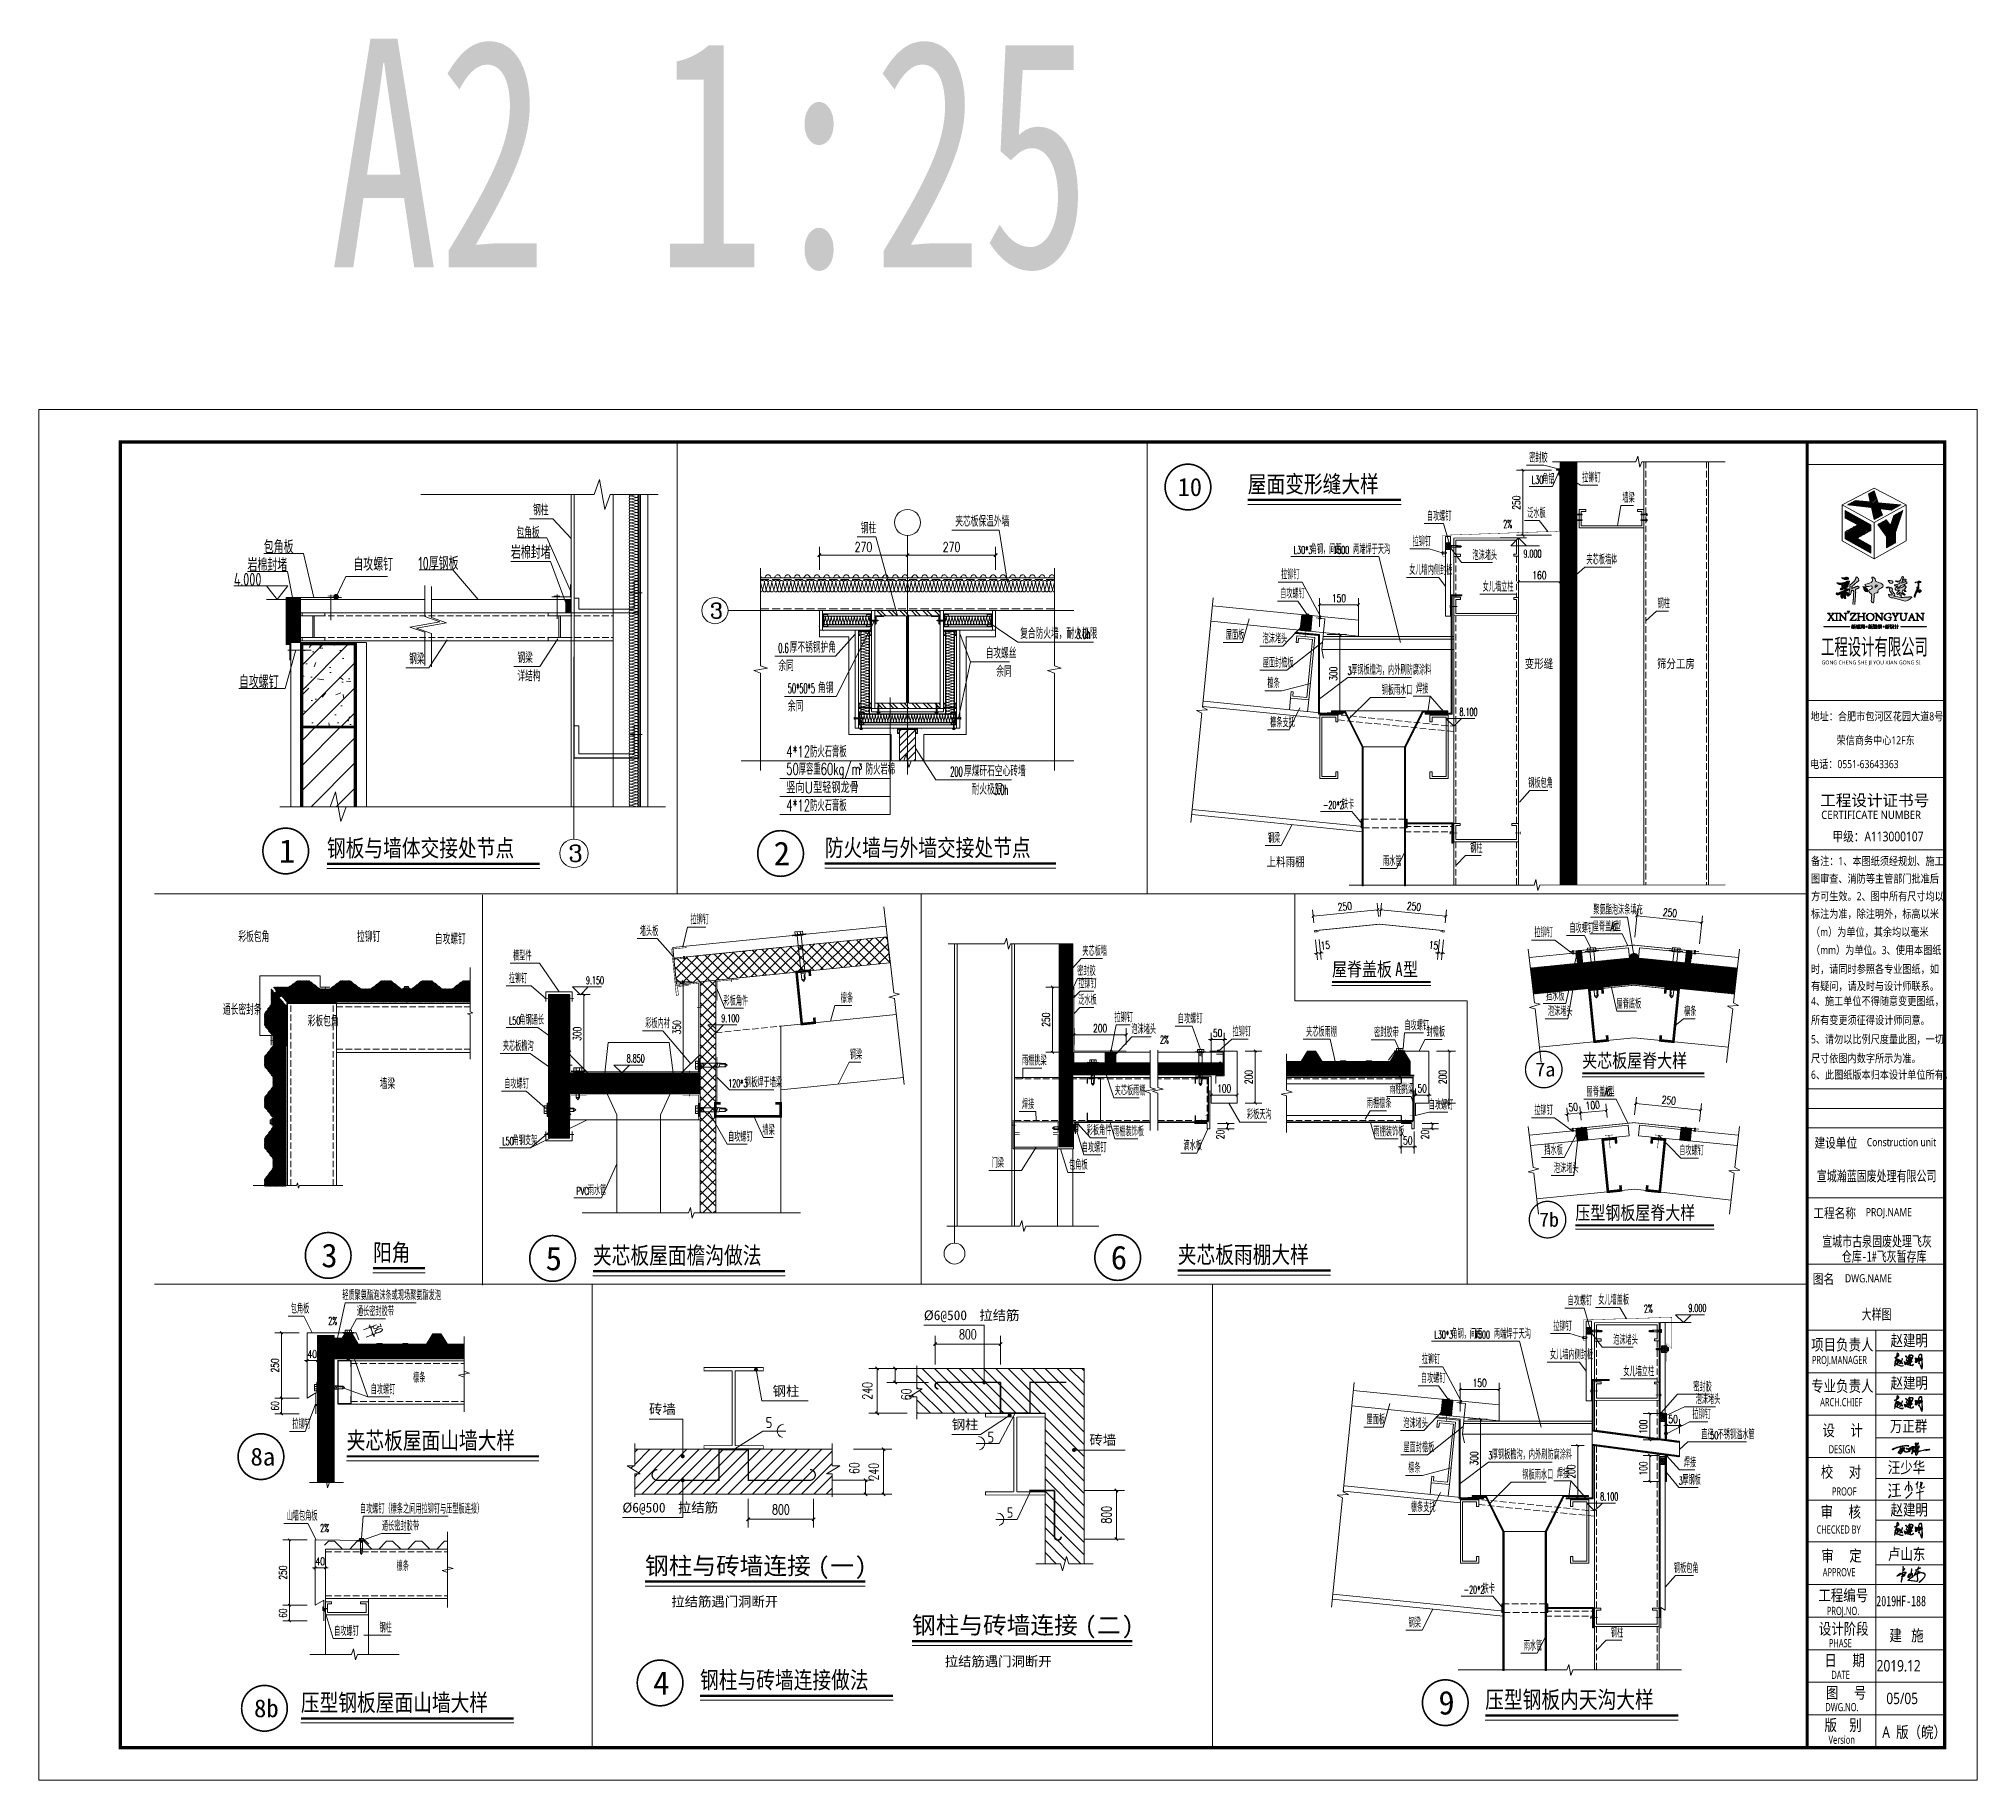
# Model space of a CAD drawing. Header units: inches. Extents: x -3733042 to -3450527, y 579159 to 997713.
# Drawn here: x -3733042 to -3718192, y 623859 to 637198 of the extents above; entities that cross this region are included whole.
import ezdxf
from ezdxf.enums import TextEntityAlignment as Align

# ---------------------------------------------------------------- set-up
doc = ezdxf.new("R2010")
doc.units = ezdxf.units.IN
doc.header["$LTSCALE"] = 1000
doc.header["$MEASUREMENT"] = 0
doc.header["$PDSIZE"] = -5
for name, pattern in [('DASH', [0.35, 0.25, -0.1]), ('DOTE', [2.42, 2, -0.2, 0.02, -0.2]), ('LENGSHUI', [22, 20, -1, 0, -1])]:
    doc.linetypes.add(name, pattern=pattern)
doc.layers.get('0').update_dxf_attribs({"lineweight": 18})
doc.layers.get('Defpoints').update_dxf_attribs({"lineweight": 18})
for name, color, linetype, lineweight in [('0-TK', 4, 'Continuous', 18), ('00签名', 7, 'LENGSHUI', 18), ('1', 7, 'Continuous', 18), ('12', 2, 'Continuous', 18), ('7', 7, 'Continuous', 18), ('8', 3, 'Continuous', 18), ('A-看线', 125, 'Continuous', 18), ('A-预埋', 197, 'Continuous', 18), ('AXIS', 30, 'Continuous', 18), ('AXIS_TEXT', 7, 'Continuous', 18), ('COLUMN', 34, 'Continuous', 18), ('DIM_ELEV', 3, 'Continuous', 18), ('DIM_IDEN', 3, 'Continuous', 18), ('DIM_LEAD', 3, 'Continuous', 18), ('DIM_SYMB', 3, 'Continuous', 18), ('DOTE', 14, 'DOTE', 18), ('PUB_DIM', 3, 'Continuous', 18), ('PUB_HATCH', 8, 'Continuous', 18), ('PUB_TEXT', 7, 'Continuous', 18), ('PUB_TITLE', 153, 'Continuous', 18), ('PUB_WALL', 9, 'Continuous', 18), ('S_STAIR', 9, 'Continuous', 18), ('SURFACE', 255, 'Continuous', 18), ('WALL', 6, 'Continuous', 18), ('图层 1', 7, 'Continuous', 18), ('图签文字', 4, 'Continuous', 18), ('填充', 8, 'Continuous', 18)]:
    doc.layers.add(name, color=color, linetype=linetype, lineweight=lineweight)
doc.layers.add('PUB_WINDW', color=7, linetype='Continuous', lineweight=18, plot=False)
doc.styles.add('-黑体', font='', dxfattribs={"width": 0.7})
doc.styles.add('_HZTXT', font='simplex.shx', dxfattribs={"width": 0.8, "bigfont": 'hztxt.shx'})
doc.styles.add('_TCH_AXIS', font='complex.shx', dxfattribs={"bigfont": 'gbcbig.shx'})
doc.styles.add('_TCH_DIM', font='simplex.shx', dxfattribs={"width": 0.7, "bigfont": 'gbcbig.shx'})
doc.styles.add('_TCH_DIM_T3', font='simplex.shx', dxfattribs={"width": 0.705882, "bigfont": 'gbcbig.shx'})
doc.styles.add('CHINESE', font='', dxfattribs={"width": 0.7})
doc.styles.add('COMPLEX', font='complex.shx')
doc.styles.add('DIM_FONT', font='simplex.shx', dxfattribs={"width": 0.7, "bigfont": 'gbcbig.shx'})
doc.styles.add('H1', font='')
doc.styles.get("Standard").update_dxf_attribs({"font": 'gbenor.shx', "bigfont": 'gbcbig.shx'})
doc.styles.add('宋体', font='')
doc.styles.add('建筑图签-黑', font='', dxfattribs={"width": 0.7})
doc.styles.add('黑体', font='', dxfattribs={"width": 0.8})
doc.styles.get('-黑体').set_extended_font_data('微软雅黑')
doc.styles.get('CHINESE').set_extended_font_data('黑体')
doc.styles.get('H1').set_extended_font_data('宋体')
doc.styles.get('宋体').set_extended_font_data('宋体')
doc.styles.get('建筑图签-黑').set_extended_font_data('黑体')
doc.styles.get('黑体').set_extended_font_data('黑体')
doc.dimstyles.new('_TCH_ARCH&&10', dxfattribs={"dimtxt": 29.75, "dimasz": 10, "dimexe": 25, "dimexo": 30, "dimgap": 10, "dimtad": 1, "dimdec": 0, "dimzin": 0, "dimdsep": 46, "dimtxsty": '_TCH_DIM_T3', "dimblk": 'ARCHTICK', "dimcen": 0.09, "dimdle": 20, "dimclrt": 7, "dimazin": 2, "dimtfac": 1, "dimtdec": 0, "dimtix": 1, "dimtmove": 2, "dimatfit": 3, "dimfxl": 1, "dimtolj": 1, "dimarcsym": 0})
doc.dimstyles.new('DIMN', dxfattribs={"dimtxt": 300, "dimasz": 100, "dimexe": 250, "dimexo": 300, "dimgap": 150, "dimtad": 1, "dimdec": 0, "dimzin": 0, "dimdsep": 46, "dimtxsty": 'DIM_FONT', "dimblk": 'ARCHTICK', "dimcen": 0.09, "dimdle": 200, "dimclrt": 7, "dimazin": 2, "dimtfac": 1, "dimtdec": 0, "dimtix": 1, "dimtmove": 2, "dimatfit": 3, "dimfxl": 1, "dimtolj": 1, "dimarcsym": 0})
pattern_1 = [(45, (0, 0), (-0.8838834765, 0.8838834765), []), (135, (0, 0), (-0.8838834765, -0.8838834765), [])]
pattern_2 = [(45, (0, 0), (-20, 20), []), (135, (0, 0), (-20, -20), [])]
pattern_3 = [(45, (0, 0), (-3.535534, 3.535534), []), (45, (2.357, 0), (-3.535534, 3.535534), [])]

msp = doc.modelspace()

# ---------------------------------------------------------------- texts
at = {"style": '-黑体'}
for s, height, width, p in [('工程设计有限公司', 125, 0.6, (-3719387.6, 632478.6)), ('地址：合肥市包河区花园大道8号', 62.5, 0.8, (-3719468.8, 631976.7)), ('荣信商务中心12F东', 62.5, 0.8, (-3719269, 631793.9)), ('电话：0551-63643363', 62.5, 0.8, (-3719472.1, 631611.7)), ('甲级：A113000107', 75, 0.8, (-3719301, 631050.5)), ('APPROVE', 62.5, 0.7, (-3719375.1, 625421.2)), ('05/05', 87.5, 0.8, (-3718887.8, 624442.2))]:
    msp.add_text(s, height=height, dxfattribs=dict(at, width=width)).set_placement(p)
msp.add_text('工程设计证书号', height=87.5, dxfattribs=at).set_placement((-3719394.8, 631321.4))
for s, height, width, p in [('备注：1、本图纸须经规划、施工', 62.5, 0.8, (-3719465, 630899.4)), ('图审查、消防等主管部门批准后', 62.5, 0.8, (-3719465, 630764.7)), ('标注为准，除注明外，标高以米', 62.5, 0.8, (-3719465, 630495.4)), ('方可生效。2、图中所有尺寸均以', 62.5, 0.8, (-3719465, 630630)), ('（m）为单位，其余均以毫米', 62.5, 0.8, (-3719465, 630356.7)), ('（mm）为单位。3、使用本图纸', 62.5, 0.8, (-3719465, 630218.1)), ('时，请同时参照各专业图纸，如', 62.5, 0.8, (-3719465, 630072.5)), ('有疑问，请及时与设计师联系。', 62.5, 0.8, (-3719465, 629942.1)), ('4、施工单位不得随意变更图纸，', 62.5, 0.8, (-3719465, 629827.4)), ('所有变更须征得设计师同意。', 62.5, 0.8, (-3719465, 629681.2)), ('5、请勿以比例尺度量此图，一切', 62.5, 0.8, (-3719465, 629535)), ('尺寸依图内数字所示为准。', 62.5, 0.8, (-3719465, 629388.8)), ('6、此图纸版本归本设计单位所有。', 62.5, 0.8, (-3719465, 629263.1)), ('建设单位', 75, 0.8, (-3719438.2, 628741.7)), ('工程名称', 75, 0.8, (-3719447.5, 628203.4)), ('PROJ.NAME', 62.5, 0.8, (-3719044.9, 628210.4)), ('图名', 75, 0.8, (-3719451, 627699)), ('DWG.NAME', 62.5, 0.8, (-3719204.7, 627704)), ('赵建明', 87.5, 0.8, (-3718855.6, 627227.5)), ('项目负责人', 87.5, 0.8, (-3719463.9, 627195)), ('PROJ.MANAGER', 62.5, 0.7, (-3719457.9, 627078.3)), ('专业负责人', 87.5, 0.8, (-3719463.9, 626878.9)), ('赵建明', 87.5, 0.8, (-3718855.6, 626902.5)), ('ARCH.CHIEF', 62.5, 0.7, (-3719395, 626755.2)), ('万正群', 87.5, 0.8, (-3718860.9, 626571.3)), ('DESIGN', 62.5, 0.7, (-3719329.8, 626394.3)), ('汪少华', 87.5, 0.8, (-3718876.8, 626255)), ('PROOF', 62.5, 0.7, (-3719304.5, 626071.5)), ('赵建明', 87.5, 0.8, (-3718855.6, 625931.5)), ('卢山东', 87.5, 0.8, (-3718875.8, 625591.3)), ('工程编号', 87.5, 0.8, (-3719408.8, 625275.7)), ('PROJ.NO.', 62.5, 0.7, (-3719343.5, 625156.6)), ('设计阶段', 87.5, 0.8, (-3719405, 625018.8)), ('PHASE', 62.5, 0.7, (-3719328.6, 624909.4)), ('DATE', 62.5, 0.7, (-3719308.5, 624666.2)), ('DWG.NO.', 62.5, 0.7, (-3719355.2, 624419.5)), ('Version', 62.5, 0.7, (-3719330.4, 624169.5))]:
    msp.add_text(s, height=height, dxfattribs=dict(at, width=width)).set_placement(p, align=Align.MIDDLE_LEFT)
at = {"color": 1, "style": '-黑体', "width": 0.8}
msp.add_text('2019.12', height=87.5, dxfattribs=at).set_placement((-3718961.9, 624692.2))
at = {"style": '-黑体'}
for s, insert, char_height, width, attachment_point in [('{\\W1; GONG CHENG SHE JI YOU XIAN GONG SI }', (-3719394.7, 632397.9), 30, 1203.309, 7), ('{\\W0.9;CERTIFICATE NUMBER}', (-3719386.7, 631221.6), 62.5, 1190.162, 7), ('{\\W0.8;Construction unit  }', (-3719037.2, 628746.4), 62.5, 819.25, 4), ('{\\W0.8;设     计}', (-3719377.6, 626534.3), 87.5, 477.509, 4), ('{\\W0.8;校     对}', (-3719389.6, 626215.8), 87.5, 479.387, 4), ('{\\W0.8;审     核}', (-3719391.3, 625910), 87.5, 474.736, 4), ('CHECKED BY', (-3719422.4, 625779.2), 62.5, 527.348, 4), ('{\\W0.8;审     定}', (-3719385.4, 625525.3), 87.5, 473.394, 7), ('{\\W0.8;建   施}', (-3718864.4, 624914.5), 87.5, 396.836, 7), ('{\\W0.8;日     期}', (-3719362.1, 624772.1), 87.5, 452.645, 4), ('{\\W0.8;图     号}', (-3719195.9, 624524.7), 87.5, 471.337, 5), ('{\\W0.8;版    别}', (-3719219, 624276.7), 87.5, 430.017, 5), ('{\\W0.8;A  版（皖）}', (-3718918.8, 624172.3), 87.5, 642.879, 7)]:
    msp.add_mtext(s, dxfattribs=dict(at, insert=insert, char_height=char_height, width=width, attachment_point=attachment_point))
at = {"layer": 'DIM_SYMB', "color": 7, "width": 0.8}
for s, p in [('包角板', (-3731317.9, 633256.1)), ('岩棉封堵', (-3731442.3, 633118.3)), ('自攻螺钉', (-3730631.3, 633122.6)), ('10厚钢板', (-3730134.9, 633130.3)), ('岩棉封堵', (-3729424.6, 633214.5)), ('4.000', (-3731547, 633007.6)), ('自攻螺钉', (-3731508.3, 632221.9))]:
    msp.add_text(s, height=100, dxfattribs=at).set_placement(p)
at = {"layer": 'DIM_SYMB', "color": 7, "style": '_TCH_DIM', "width": 0.7}
msp.add_text('包角板', height=84.4, dxfattribs=at).set_placement((-3729381.9, 633374.6))
at = {"layer": 'PUB_TEXT'}
for s, height, style, width, p in [('10', 138.63, '黑体', 0.988889, (-3724316.9, 633695.5)), ('屋面变形缝大样', 131.43, '黑体', 0.8, (-3723779.8, 633721.8)), ('钢柱', 84.4, '_TCH_DIM', 0.7, (-3729254.9, 633547.4)), ('钢梁', 84.4, '_TCH_DIM', 0.7, (-3730204.1, 632407)), ('钢梁', 84.4, '_TCH_DIM', 0.7, (-3729374.7, 632415.7)), ('详结构', 84.4, '_TCH_DIM', 0.7, (-3729374.7, 632275.7)), ('1', 180.4, '黑体', 1.03488, (-3731203.4, 630886.8)), ('钢板与墙体交接处节点', 131.43, '黑体', 0.8, (-3730834.1, 630933.5)), ('屋脊盖板', 105.15, '黑体', 0.8, (-3723134.5, 630018.4)), ('A', 105.1, '黑体', 0.8, (-3722650.6, 630018.4)), ('型', 105.1, '黑体', 0.8, (-3722590.1, 630018.4)), ('7a', 106.93, '黑体', 1.05325, (-3721577.1, 629249.8)), ('7b', 108.41, '黑体', 1.0289, (-3721547.3, 628099.1)), ('3', 181.8, '黑体', 1.00565, (-3730876.9, 627788.2)), ('阳角', 131.43, '黑体', 0.8, (-3730481.1, 627835.4)), ('5', 180.7, '黑体', 1.0289, (-3729159, 627765.6)), ('夹芯板屋面檐沟做法', 131.43, '黑体', 0.8, (-3728795.9, 627813.7)), ('6', 181.5, '黑体', 1.01136, (-3724829.1, 627772.3)), ('夹芯板雨棚大样', 131.43, '黑体', 0.8, (-3724315.8, 627819.4)), ('夹芯板屋面山墙大样', 131.43, '黑体', 0.8, (-3730683, 626396.1)), ('8a', 136.42, '黑体', 1.01714, (-3731419.5, 626269.7)), ('4', 180.4, '黑体', 1.03488, (-3728335.4, 624514.3)), ('钢柱与砖墙连接做法', 131.43, '黑体', 0.8, (-3727975.4, 624561.6)), ('8b', 136.42, '黑体', 1.01714, (-3731392.3, 624342.1)), ('压型钢板屋面山墙大样', 131.43, '黑体', 0.8, (-3731033.6, 624388.4)), ('9', 181.5, '黑体', 1.01136, (-3722319.5, 624362.5)), ('压型钢板内天沟大样', 131.43, '黑体', 0.8, (-3721960.7, 624411.1))]:
    msp.add_text(s, height=height, dxfattribs=dict(at, style=style, width=width)).set_placement(p)
at = {"layer": 'PUB_TEXT', "style": '_TCH_DIM', "width": 0.7}
for s, p in [('彩板包角', (-3731512.5, 630279.1)), ('拉铆钉', (-3730603.3, 630279.1)), ('自攻螺钉', (-3730007.1, 630261.2)), ('通长密封条', (-3731630.6, 629721.3)), ('彩板包角', (-3730981.1, 629633)), ('墙梁', (-3730429.6, 629152.9))]:
    msp.add_text(s, height=84.4, rotation=360, dxfattribs=at).set_placement(p)
at = {"layer": 'PUB_TEXT', "insert": (-3730813.7, 635419.7), "char_height": 1750, "width": 9073.947, "attachment_point": 7, "style": 'CHINESE'}
msp.add_mtext('A2 1:25', dxfattribs=at)
at = {"layer": '图签文字', "color": 1, "style": '建筑图签-黑', "width": 0.7}
for s, p in [('宣城瀚蓝固废处理有限公司', (-3718962.1, 628447.6)), ('宣城市古泉固废处理飞灰', (-3718958.9, 627947.7))]:
    msp.add_text(s, height=80, dxfattribs=at).set_placement(p, align=Align.CENTER)
at = {"layer": '图签文字', "color": 4, "style": '建筑图签-黑', "width": 0.7}
msp.add_text('大样图', height=80, dxfattribs=at).set_placement((-3718962.1, 627388.2), align=Align.CENTER)
at = {"layer": '图签文字', "color": 1, "style": '建筑图签-黑', "width": 0.7}
msp.add_text('2019HF-188', height=80, dxfattribs=at).set_placement((-3718964.8, 625192.2))
at = {"layer": '图签文字', "color": 1, "insert": (-3718904.3, 627822.2), "char_height": 80, "width": 1022.157, "attachment_point": 8, "style": '建筑图签-黑'}
msp.add_mtext('仓库-1#飞灰暂存库   ', dxfattribs=at)

# ---------------------------------------------------------------- blocks, each defined once
blk = doc.blocks.new('自攻钉1')
at = {"layer": '8', "linetype": 'Continuous', "ltscale": 0.4}
h = blk.add_hatch(color=1, dxfattribs=at)
h.paths.add_polyline_path([(28, -30), (41, -30), (41, -68), (28, -68)], flags=0)
h.paths.add_polyline_path([(28, 0), (41, 0), (41, -30), (28, -30)], flags=0)
h.paths.add_polyline_path([(28, 30), (41, 30), (41, 0), (28, 0)], flags=0)
h.paths.add_polyline_path([(28, 68), (41, 68), (41, 30), (28, 30)], flags=0)
at = {"layer": '7', "color": 1, "linetype": 'Continuous', "ltscale": 0.2}
for p, q in [((-281, 30), (41, 30)), ((97, 24), (54, 24)), ((54, -24), (54, 24)), ((-260, -30), (41, -30)), ((97, -24), (54, -24))]:
    blk.add_line(p, q, dxfattribs=at)
at = {"layer": '8', "color": 1, "linetype": 'Continuous', "ltscale": 0.4}
for p, q in [((-390, 0), (-355, 26)), ((-390, 0), (-355, 13)), ((-304, 13), (-357, 13)), ((-280, 26), (-355, 26)), ((-355, -26), (-355, 13)), ((-260, -30), (-281, 30)), ((-221, -37), (-248, 37)), ((-195, -37), (-222, 37)), ((-10, -37), (-37, 37)), ((14, -37), (-14, 37)), ((36, -37), (9, 37)), ((41, 99), (41, 0)), ((41, -99), (41, 0)), ((50, 99), (54, 24)), ((97, 60), (52, 60)), ((97, -60), (97, 60)), ((-355, -26), (-390, 0)), ((-261, -26), (-355, -26)), ((50, -99), (54, -24)), ((97, -60), (52, -60))]:
    blk.add_line(p, q, dxfattribs=at)
for centre, major_axis, ratio, start_param, end_param in [((-304, 19), (14.1, 6.2), 0.401291, 4.53736, 7.678953), ((45, 98), (3.36, 3.36), 1, 5.707593, 8.540634), ((45, -98), (3.36, 3.36), 1, 2.454941, 5.287981)]:
    blk.add_ellipse(centre, major_axis=major_axis, ratio=ratio, start_param=start_param, end_param=end_param, dxfattribs=at)
blk = doc.blocks.new('$LinePat$岩棉板')
at = {"color": 0}
for p, q in [((0, -17), (12, -67)), ((12, -67), (24, -17))]:
    blk.add_line(p, q, dxfattribs=at)
for centre, start, end in [((12, -17), 360, 180), ((0, -67), 270, 0), ((24, -67), 180, 270)]:
    blk.add_arc(centre, 12, start, end, dxfattribs=at)
at = {"layer": 'Defpoints'}
blk.add_point((0, 0), dxfattribs=at)
at = {"layer": 'Defpoints', "color": 0}
blk.add_point((24, -84), dxfattribs=at)
blk = doc.blocks.new('$LinePat$波浪线')
at = {"color": 0}
for centre, start, end in [((150, -42), 201.67235, 338.32741), ((450, -161), 21.67235, 158.32741)]:
    blk.add_arc(centre, 161, start, end, dxfattribs=at)
blk = doc.blocks.new('_AXISO')
blk.add_circle((0, 0), 0.5)
at = {"layer": 'AXIS_TEXT', "style": 'COMPLEX', "width": 1.04167}
blk.add_attdef('A', (-0.25, -0.28), '', height=0.56, dxfattribs=at)
blk = doc.blocks.new('_ArchTick_2')
at = {"color": 0, "linetype": 'ByBlock'}
blk.add_lwpolyline([(-0.5, -0.5, 0.4, 0.4, 0), (0.5, 0.5, 0.4, 0.4, 0)], format="xyseb", dxfattribs=at)
blk = doc.blocks.new('*X10')
at = {"layer": 'PUB_DIM', "color": 0, "lineweight": -2}
for p, q in [((510, 830.8), (510, 900.8)), ((780, 830.8), (780, 900.8)), ((510, 875.8), (780, 875.8))]:
    blk.add_line(p, q, dxfattribs=at)
at = {"layer": 'PUB_DIM', "color": 0, "lineweight": -2, "xscale": 10, "yscale": 10, "zscale": 10, "rotation": 180}
blk.add_blockref('_ArchTick_2', (510, 875.8), dxfattribs=at)
at = {"layer": 'PUB_DIM', "color": 0, "lineweight": -2, "xscale": 10, "yscale": 10, "zscale": 10}
blk.add_blockref('_ArchTick_2', (780, 875.8), dxfattribs=at)
at = {"layer": 'PUB_DIM', "color": 7, "insert": (645, 900.6), "char_height": 29.75, "width": 81, "attachment_point": 5, "style": '_TCH_DIM_T3'}
blk.add_mtext('270', dxfattribs=at)
blk = doc.blocks.new('_ARCHTICK')
at = {"color": 0, "linetype": 'ByBlock', "const_width": 0.4}
blk.add_lwpolyline([(-0.5, -0.5), (0.5, 0.5)], dxfattribs=at)
blk = doc.blocks.new('*X12')
at = {"layer": 'PUB_DIM', "color": 0, "lineweight": -2}
for p, q in [((240, 830.8), (240, 900.8)), ((510, 830.8), (510, 900.8)), ((240, 875.8), (510, 875.8))]:
    blk.add_line(p, q, dxfattribs=at)
at = {"layer": 'PUB_DIM', "color": 0, "lineweight": -2, "xscale": 10, "yscale": 10, "zscale": 10, "rotation": 180}
blk.add_blockref('_ArchTick_2', (240, 875.8), dxfattribs=at)
at = {"layer": 'PUB_DIM', "color": 0, "lineweight": -2, "xscale": 10, "yscale": 10, "zscale": 10}
blk.add_blockref('_ArchTick_2', (510, 875.8), dxfattribs=at)
at = {"layer": 'PUB_DIM', "color": 7, "insert": (375, 900.6), "char_height": 29.75, "width": 81, "attachment_point": 5, "style": '_TCH_DIM_T3'}
blk.add_mtext('270', dxfattribs=at)
blk = doc.blocks.new('*X14')
at = {"layer": 'PUB_DIM', "color": 0, "lineweight": -2}
for p, q in [((-214, 2315), (-214, 1442)), ((1792, 2315), (1792, 1442)), ((-214, 1692), (1792, 1692))]:
    blk.add_line(p, q, dxfattribs=at)
at = {"layer": 'PUB_DIM', "color": 0, "lineweight": -2, "xscale": 100, "yscale": 100, "zscale": 100, "rotation": 180}
blk.add_blockref('_ArchTick_2', (-214, 1692), dxfattribs=at)
at = {"layer": 'PUB_DIM', "color": 0, "lineweight": -2, "xscale": 100, "yscale": 100, "zscale": 100}
blk.add_blockref('_ArchTick_2', (1792, 1692), dxfattribs=at)
at = {"layer": 'PUB_DIM', "color": 7, "insert": (789, 1992), "char_height": 300, "width": 810, "attachment_point": 5, "style": 'DIM_FONT'}
blk.add_mtext('800', dxfattribs=at)
blk = doc.blocks.new('*X15')
at = {"layer": 'PUB_DIM', "color": 0, "lineweight": -2}
for p, q in [((3014, 3838), (4184, 3838)), ((3934, 2462), (3934, 3838)), ((3014, 2462), (4184, 2462))]:
    blk.add_line(p, q, dxfattribs=at)
at = {"layer": 'PUB_DIM', "color": 0, "lineweight": -2, "xscale": 100, "yscale": 100, "zscale": 100}
for p, rotation in [((3934, 3838), 90), ((3934, 2462), 270)]:
    blk.add_blockref('_ArchTick_2', p, dxfattribs=dict(at, rotation=rotation))
at = {"layer": 'PUB_DIM', "color": 7, "insert": (3634, 3150), "char_height": 300, "width": 810, "attachment_point": 5, "rotation": 90, "style": 'DIM_FONT'}
blk.add_mtext('240', dxfattribs=at)
blk = doc.blocks.new('*X16')
at = {"layer": 'PUB_DIM', "color": 0, "lineweight": -2}
for p, q in [((2356, 2889), (3633, 2889)), ((2356, 2462), (3633, 2462)), ((3383, 2462), (3383, 2889))]:
    blk.add_line(p, q, dxfattribs=at)
at = {"layer": 'PUB_DIM', "color": 0, "lineweight": -2, "xscale": 100, "yscale": 100, "zscale": 100}
for p, rotation in [((3383, 2889), 90), ((3383, 2462), 270)]:
    blk.add_blockref('_ArchTick_2', p, dxfattribs=dict(at, rotation=rotation))
at = {"layer": 'PUB_DIM', "color": 7, "insert": (3038, 3259), "char_height": 300, "width": 600, "attachment_point": 5, "rotation": 90, "style": 'DIM_FONT'}
blk.add_mtext('60', dxfattribs=at)
blk = doc.blocks.new('*X18')
at = {"layer": 'PUB_DIM', "color": 0, "lineweight": -2}
for p, q in [((1906, 4395), (3136, 4395)), ((2886, 2909), (2886, 4395)), ((1906, 2909), (3136, 2909))]:
    blk.add_line(p, q, dxfattribs=at)
at = {"layer": 'PUB_DIM', "color": 0, "lineweight": -2, "xscale": 100, "yscale": 100, "zscale": 100}
for p, rotation in [((2886, 4395), 90), ((2886, 2909), 270)]:
    blk.add_blockref('_ArchTick_2', p, dxfattribs=dict(at, rotation=rotation))
at = {"layer": 'PUB_DIM', "color": 7, "insert": (2586, 3652), "char_height": 300, "width": 810, "attachment_point": 5, "rotation": 90, "style": 'DIM_FONT'}
blk.add_mtext('800', dxfattribs=at)
blk = doc.blocks.new('*X19')
at = {"layer": 'PUB_DIM', "color": 0, "lineweight": -2}
for p, q in [((-2667, 8258), (-2667, 9131)), ((-661, 8258), (-661, 9131)), ((-2667, 8881), (-661, 8881))]:
    blk.add_line(p, q, dxfattribs=at)
at = {"layer": 'PUB_DIM', "color": 0, "lineweight": -2, "xscale": 100, "yscale": 100, "zscale": 100, "rotation": 180}
blk.add_blockref('_ArchTick_2', (-2667, 8881), dxfattribs=at)
at = {"layer": 'PUB_DIM', "color": 0, "lineweight": -2, "xscale": 100, "yscale": 100, "zscale": 100}
blk.add_blockref('_ArchTick_2', (-661, 8881), dxfattribs=at)
at = {"layer": 'PUB_DIM', "color": 7, "insert": (-1664, 9181), "char_height": 300, "width": 810, "attachment_point": 5, "style": 'DIM_FONT'}
blk.add_mtext('800', dxfattribs=at)
blk = doc.blocks.new('*X20')
at = {"layer": 'PUB_DIM', "color": 0, "lineweight": -2}
for p, q in [((-3525, 8137), (-4695, 8137)), ((-4445, 6761), (-4445, 8137)), ((-3525, 6761), (-4695, 6761))]:
    blk.add_line(p, q, dxfattribs=at)
at = {"layer": 'PUB_DIM', "color": 0, "lineweight": -2, "xscale": 100, "yscale": 100, "zscale": 100}
for p, rotation in [((-4445, 8137), 90), ((-4445, 6761), 270)]:
    blk.add_blockref('_ArchTick_2', p, dxfattribs=dict(at, rotation=rotation))
at = {"layer": 'PUB_DIM', "color": 7, "insert": (-4745, 7449), "char_height": 300, "width": 810, "attachment_point": 5, "rotation": 90, "style": 'DIM_FONT'}
blk.add_mtext('240', dxfattribs=at)
blk = doc.blocks.new('*X21')
at = {"layer": 'PUB_DIM', "color": 0, "lineweight": -2}
for p, q in [((-2867, 8137), (-4144, 8137)), ((-3894, 7710), (-3894, 8137)), ((-2867, 7710), (-4144, 7710))]:
    blk.add_line(p, q, dxfattribs=at)
at = {"layer": 'PUB_DIM', "color": 0, "lineweight": -2, "xscale": 100, "yscale": 100, "zscale": 100}
for p, rotation in [((-3894, 8137), 90), ((-3894, 7710), 270)]:
    blk.add_blockref('_ArchTick_2', p, dxfattribs=dict(at, rotation=rotation))
at = {"layer": 'PUB_DIM', "color": 7, "insert": (-3549, 7340), "char_height": 300, "width": 600, "attachment_point": 5, "rotation": 90, "style": 'DIM_FONT'}
blk.add_mtext('60', dxfattribs=at)
blk = doc.blocks.new('A$C33F06303')
at = {"layer": '8', "linetype": 'Continuous', "ltscale": 0.4}
h = blk.add_hatch(color=1, dxfattribs=at)
h.paths.add_polyline_path([(0, 3), (1.3, 3), (1.3, 6.8), (0, 6.8)], flags=0)
h.paths.add_polyline_path([(0, 0), (1.3, 0), (1.3, 3), (0, 3)], flags=0)
h.paths.add_polyline_path([(0, -3), (1.3, -3), (1.3, 0), (0, 0)], flags=0)
h.paths.add_polyline_path([(0, -6.8), (1.3, -6.8), (1.3, -3), (0, -3)], flags=0)
at = {"layer": '7', "color": 1, "linetype": 'Continuous', "ltscale": 0.2}
for p, q in [((-28.7, 3), (1.3, 3)), ((6.9, 2.4), (2.6, 2.4)), ((2.6, 2.4), (2.6, -2.4)), ((-30.9, -3), (1.3, -3)), ((6.9, -2.4), (2.6, -2.4))]:
    blk.add_line(p, q, dxfattribs=at)
at = {"layer": '8', "color": 1, "linetype": 'Continuous', "ltscale": 0.4}
for p, q in [((-38.3, 2.6), (-41.8, 0)), ((-41.8, 0), (-38.3, -2.6)), ((-41.8, 0), (-38.3, -1.3)), ((-28.9, 2.6), (-38.3, 2.6)), ((-38.3, 2.6), (-38.3, -1.3)), ((-28.7, 3), (-30.9, -3)), ((-24.9, 3.7), (-27.6, -3.7)), ((-22.3, 3.7), (-25, -3.7)), ((-3.8, 3.7), (-6.5, -3.7)), ((-1.4, 3.7), (-4.2, -3.7)), ((0.8, 3.7), (-1.9, -3.7)), ((1.3, 9.9), (1.3, 0)), ((2.2, 9.9), (2.6, 2.4)), ((6.9, 6), (2.4, 6)), ((6.9, 6), (6.9, -6)), ((-33.2, -1.3), (-38.5, -1.3)), ((-30.8, -2.6), (-38.3, -2.6)), ((1.3, -9.9), (1.3, 0)), ((2.2, -9.9), (2.6, -2.4)), ((6.9, -6), (2.4, -6))]:
    blk.add_line(p, q, dxfattribs=at)
for centre, major_axis, ratio, start_param, end_param in [((1.8, 9.8), (-0.336, 0.336), 1, 4.136797, 6.969837), ((-33.2, -1.9), (-1.41, 0.62), 0.401291, 1.745825, 4.887418), ((1.8, -9.8), (0.336, 0.336), 1, 2.454941, 5.287981)]:
    blk.add_ellipse(centre, major_axis=major_axis, ratio=ratio, start_param=start_param, end_param=end_param, dxfattribs=at)
blk = doc.blocks.new('*X24')
at = {"layer": 'PUB_DIM', "color": 0, "lineweight": -2}
for p, q in [((157.7, 936.7), (85.2, 936.7)), ((110.2, 686.7), (110.2, 936.7)), ((157.7, 686.7), (85.2, 686.7))]:
    blk.add_line(p, q, dxfattribs=at)
at = {"layer": 'PUB_DIM', "color": 0, "lineweight": -2, "xscale": 10, "yscale": 10, "zscale": 10}
for p, rotation in [((110.2, 936.7), 90), ((110.2, 686.7), 270)]:
    blk.add_blockref('_ArchTick_2', p, dxfattribs=dict(at, rotation=rotation))
at = {"layer": 'PUB_DIM', "color": 7, "insert": (85.3, 811.7), "char_height": 29.75, "width": 78, "attachment_point": 5, "rotation": 90, "style": '_TCH_DIM_T3'}
blk.add_mtext('250', dxfattribs=at)
blk = doc.blocks.new('*X25')
at = {"layer": 'PUB_DIM', "color": 0, "lineweight": -2}
for p, q in [((192.7, 716.7), (192.7, 779.1)), ((192.7, 754.1), (392.7, 754.1)), ((392.7, 716.7), (392.7, 779.1))]:
    blk.add_line(p, q, dxfattribs=at)
at = {"layer": 'PUB_DIM', "color": 0, "lineweight": -2, "xscale": 10, "yscale": 10, "zscale": 10, "rotation": 180}
blk.add_blockref('_ArchTick_2', (192.7, 754.1), dxfattribs=at)
at = {"layer": 'PUB_DIM', "color": 0, "lineweight": -2, "xscale": 10, "yscale": 10, "zscale": 10}
blk.add_blockref('_ArchTick_2', (392.7, 754.1), dxfattribs=at)
at = {"layer": 'PUB_DIM', "color": 7, "insert": (292.7, 779), "char_height": 29.75, "width": 81, "attachment_point": 5, "style": '_TCH_DIM_T3'}
blk.add_mtext('200', dxfattribs=at)
blk = doc.blocks.new('*X26')
at = {"layer": 'PUB_DIM', "color": 0, "lineweight": -2}
for p, q in [((717.9, 625.7), (717.9, 760.8)), ((767.9, 625.7), (767.9, 760.8)), ((717.9, 735.8), (707.9, 735.8)), ((717.9, 735.8), (767.9, 735.8)), ((767.9, 735.8), (777.9, 735.8))]:
    blk.add_line(p, q, dxfattribs=at)
at = {"layer": 'PUB_DIM', "color": 0, "lineweight": -2, "xscale": 10, "yscale": 10, "zscale": 10}
blk.add_blockref('_ArchTick_2', (717.9, 735.8), dxfattribs=at)
at = {"layer": 'PUB_DIM', "color": 0, "lineweight": -2, "xscale": 10, "yscale": 10, "zscale": 10, "rotation": 180}
blk.add_blockref('_ArchTick_2', (767.9, 735.8), dxfattribs=at)
at = {"layer": 'PUB_DIM', "color": 7, "insert": (742.9, 760.7), "char_height": 29.75, "width": 48, "attachment_point": 5, "style": '_TCH_DIM_T3'}
blk.add_mtext('50', dxfattribs=at)
blk = doc.blocks.new('*X27')
at = {"layer": 'PUB_DIM', "color": 0, "lineweight": -2}
for p, q in [((847.9, 691.7), (912, 691.7)), ((887, 492), (887, 691.7)), ((847.9, 492), (912, 492))]:
    blk.add_line(p, q, dxfattribs=at)
at = {"layer": 'PUB_DIM', "color": 0, "lineweight": -2, "xscale": 10, "yscale": 10, "zscale": 10}
for p, rotation in [((887, 691.7), 90), ((887, 492), 270)]:
    blk.add_blockref('_ArchTick_2', p, dxfattribs=dict(at, rotation=rotation))
at = {"layer": 'PUB_DIM', "color": 7, "insert": (862.1, 591.9), "char_height": 29.75, "width": 81, "attachment_point": 5, "rotation": 90, "style": '_TCH_DIM_T3'}
blk.add_mtext('200', dxfattribs=at)
blk = doc.blocks.new('*X28')
at = {"layer": 'PUB_DIM', "color": 0, "lineweight": -2}
for p, q in [((717.9, 522), (717.9, 548.2)), ((717.9, 523.2), (817.9, 523.2)), ((817.9, 522), (817.9, 548.2))]:
    blk.add_line(p, q, dxfattribs=at)
at = {"layer": 'PUB_DIM', "color": 0, "lineweight": -2, "xscale": 10, "yscale": 10, "zscale": 10, "rotation": 180}
blk.add_blockref('_ArchTick_2', (717.9, 523.2), dxfattribs=at)
at = {"layer": 'PUB_DIM', "color": 0, "lineweight": -2, "xscale": 10, "yscale": 10, "zscale": 10}
blk.add_blockref('_ArchTick_2', (817.9, 523.2), dxfattribs=at)
at = {"layer": 'PUB_DIM', "color": 7, "insert": (767.9, 548.1), "char_height": 29.75, "width": 72, "attachment_point": 5, "style": '_TCH_DIM_T3'}
blk.add_mtext('100', dxfattribs=at)
blk = doc.blocks.new('*X29')
at = {"layer": 'PUB_DIM', "color": 0, "lineweight": -2}
for p, q in [((742.8, 413.5), (806, 413.5)), ((742.8, 393.5), (806, 393.5)), ((781, 393.5), (781, 413.5))]:
    blk.add_line(p, q, dxfattribs=at)
at = {"layer": 'PUB_DIM', "color": 0, "lineweight": -2, "xscale": 10, "yscale": 10, "zscale": 10}
for p, rotation in [((781, 413.5), 90), ((781, 393.5), 270)]:
    blk.add_blockref('_ArchTick_2', p, dxfattribs=dict(at, rotation=rotation))
at = {"layer": 'PUB_DIM', "color": 7, "insert": (753.5, 371.6), "char_height": 29.75, "width": 59.5, "attachment_point": 5, "rotation": 90, "style": '_TCH_DIM_T3'}
blk.add_mtext('20', dxfattribs=at)
blk = doc.blocks.new('*X30')
at = {"layer": 'PUB_DIM', "color": 0, "lineweight": -2}
for p, q in [((1501.2, 523.2), (1491.2, 523.2)), ((1501.2, 522), (1501.2, 548.2)), ((1501.2, 523.2), (1551.2, 523.2)), ((1551.2, 522), (1551.2, 548.2)), ((1551.2, 523.2), (1561.2, 523.2))]:
    blk.add_line(p, q, dxfattribs=at)
at = {"layer": 'PUB_DIM', "color": 0, "lineweight": -2, "xscale": 10, "yscale": 10, "zscale": 10}
blk.add_blockref('_ArchTick_2', (1501.2, 523.2), dxfattribs=at)
at = {"layer": 'PUB_DIM', "color": 0, "lineweight": -2, "xscale": 10, "yscale": 10, "zscale": 10, "rotation": 180}
blk.add_blockref('_ArchTick_2', (1551.2, 523.2), dxfattribs=at)
at = {"layer": 'PUB_DIM', "color": 7, "insert": (1526.2, 548.1), "char_height": 29.75, "width": 48, "attachment_point": 5, "style": '_TCH_DIM_T3'}
blk.add_mtext('50', dxfattribs=at)
blk = doc.blocks.new('*X31')
at = {"layer": 'PUB_DIM', "color": 0, "lineweight": -2}
for p, q in [((1526, 413.5), (1589.2, 413.5)), ((1526, 393.5), (1589.2, 393.5)), ((1564.2, 393.5), (1564.2, 413.5))]:
    blk.add_line(p, q, dxfattribs=at)
at = {"layer": 'PUB_DIM', "color": 0, "lineweight": -2, "xscale": 10, "yscale": 10, "zscale": 10}
for p, rotation in [((1564.2, 413.5), 90), ((1564.2, 393.5), 270)]:
    blk.add_blockref('_ArchTick_2', p, dxfattribs=dict(at, rotation=rotation))
at = {"layer": 'PUB_DIM', "color": 7, "insert": (1536.7, 371.6), "char_height": 29.75, "width": 59.5, "attachment_point": 5, "rotation": 90, "style": '_TCH_DIM_T3'}
blk.add_mtext('20', dxfattribs=at)
blk = doc.blocks.new('*X32')
at = {"layer": 'PUB_DIM', "color": 0, "lineweight": -2}
for p, q in [((1446, 383.5), (1446, 299.2)), ((1496, 383.5), (1496, 299.2)), ((1446, 324.2), (1436, 324.2)), ((1446, 324.2), (1496, 324.2)), ((1496, 324.2), (1506, 324.2))]:
    blk.add_line(p, q, dxfattribs=at)
at = {"layer": 'PUB_DIM', "color": 0, "lineweight": -2, "xscale": 10, "yscale": 10, "zscale": 10}
blk.add_blockref('_ArchTick_2', (1446, 324.2), dxfattribs=at)
at = {"layer": 'PUB_DIM', "color": 0, "lineweight": -2, "xscale": 10, "yscale": 10, "zscale": 10, "rotation": 180}
blk.add_blockref('_ArchTick_2', (1496, 324.2), dxfattribs=at)
at = {"layer": 'PUB_DIM', "color": 7, "insert": (1471, 349), "char_height": 29.75, "width": 48, "attachment_point": 5, "style": '_TCH_DIM_T3'}
blk.add_mtext('50', dxfattribs=at)
blk = doc.blocks.new('*X33')
at = {"layer": 'PUB_DIM', "color": 0, "lineweight": -2}
for p, q in [((1581.2, 691.7), (1654.5, 691.7)), ((1629.5, 492), (1629.5, 691.7)), ((1581.2, 492), (1654.5, 492))]:
    blk.add_line(p, q, dxfattribs=at)
at = {"layer": 'PUB_DIM', "color": 0, "lineweight": -2, "xscale": 10, "yscale": 10, "zscale": 10}
for p, rotation in [((1629.5, 691.7), 90), ((1629.5, 492), 270)]:
    blk.add_blockref('_ArchTick_2', p, dxfattribs=dict(at, rotation=rotation))
at = {"layer": 'PUB_DIM', "color": 7, "insert": (1604.7, 591.9), "char_height": 29.75, "width": 81, "attachment_point": 5, "rotation": 90, "style": '_TCH_DIM_T3'}
blk.add_mtext('200', dxfattribs=at)
blk = doc.blocks.new('*X35')
at = {"layer": 'PUB_DIM', "color": 0, "lineweight": -2}
for p, q in [((-86, 466.7), (-96, 466.7)), ((-86, 444), (-86, 491.7)), ((-86, 466.7), (-46.3, 466.7)), ((-46.3, 444), (-46.3, 491.7)), ((-46.3, 466.7), (-36.3, 466.7))]:
    blk.add_line(p, q, dxfattribs=at)
at = {"layer": 'PUB_DIM', "color": 0, "lineweight": -2, "xscale": 10, "yscale": 10, "zscale": 10}
blk.add_blockref('_ArchTick_2', (-86, 466.7), dxfattribs=at)
at = {"layer": 'PUB_DIM', "color": 0, "lineweight": -2, "xscale": 10, "yscale": 10, "zscale": 10, "rotation": 180}
blk.add_blockref('_ArchTick_2', (-46.3, 466.7), dxfattribs=at)
at = {"layer": 'PUB_DIM', "color": 7, "insert": (-66.2, 491.6), "char_height": 29.75, "width": 51, "attachment_point": 5, "style": '_TCH_DIM_T3'}
blk.add_mtext('40', dxfattribs=at)
blk = doc.blocks.new('*X36')
at = {"layer": 'PUB_DIM', "color": 0, "lineweight": -2}
for p, q in [((-116, 323.4), (-209.4, 323.4)), ((-184.4, 263.4), (-184.4, 323.4)), ((-116, 263.4), (-209.4, 263.4))]:
    blk.add_line(p, q, dxfattribs=at)
at = {"layer": 'PUB_DIM', "color": 0, "lineweight": -2, "xscale": 10, "yscale": 10, "zscale": 10}
for p, rotation in [((-184.4, 323.4), 90), ((-184.4, 263.4), 270)]:
    blk.add_blockref('_ArchTick_2', p, dxfattribs=dict(at, rotation=rotation))
at = {"layer": 'PUB_DIM', "color": 7, "insert": (-209.3, 293.4), "char_height": 29.75, "width": 59.5, "attachment_point": 5, "rotation": 90, "style": '_TCH_DIM_T3'}
blk.add_mtext('60', dxfattribs=at)
blk = doc.blocks.new('*X37')
at = {"layer": 'PUB_DIM', "color": 0, "lineweight": -2}
for p, q in [((-116, 573.4), (-209.4, 573.4)), ((-184.4, 323.4), (-184.4, 573.4)), ((-116, 323.4), (-209.4, 323.4))]:
    blk.add_line(p, q, dxfattribs=at)
at = {"layer": 'PUB_DIM', "color": 0, "lineweight": -2, "xscale": 10, "yscale": 10, "zscale": 10}
for p, rotation in [((-184.4, 573.4), 90), ((-184.4, 323.4), 270)]:
    blk.add_blockref('_ArchTick_2', p, dxfattribs=dict(at, rotation=rotation))
at = {"layer": 'PUB_DIM', "color": 7, "insert": (-209.3, 448.4), "char_height": 29.75, "width": 78, "attachment_point": 5, "rotation": 90, "style": '_TCH_DIM_T3'}
blk.add_mtext('250', dxfattribs=at)
blk = doc.blocks.new('*X38')
at = {"layer": 'PUB_DIM', "color": 0, "lineweight": -2}
for p, q in [((129.6, 584.1), (179.8, 603.2)), ((156.4, 594.3), (152.9, 603.6)), ((156.4, 594.3), (166.9, 566.7)), ((140.1, 556.5), (190.3, 575.6)), ((166.9, 566.7), (170.5, 557.3))]:
    blk.add_line(p, q, dxfattribs=at)
at = {"layer": 'PUB_DIM', "color": 0, "lineweight": -2, "xscale": 10, "yscale": 10, "zscale": 10}
for p, rotation in [((156.4, 594.3), 290.8311452756762), ((166.9, 566.7), 110.8311452756762)]:
    blk.add_blockref('_ArchTick_2', p, dxfattribs=dict(at, rotation=rotation))
at = {"layer": 'PUB_DIM', "color": 7, "insert": (184.9, 589.3), "char_height": 29.75, "width": 72.68, "attachment_point": 5, "rotation": 290.83115, "style": '_TCH_DIM_T3'}
blk.add_mtext('30', dxfattribs=at)
blk = doc.blocks.new('*X40')
at = {"layer": 'PUB_DIM', "color": 0, "lineweight": -2}
for p, q in [((3, 29.9), (8, 80.4)), ((5.6, 55.5), (254.3, 30.6)), ((251.7, 5), (256.8, 55.5))]:
    blk.add_line(p, q, dxfattribs=at)
at = {"layer": 'PUB_DIM', "color": 0, "lineweight": -2, "xscale": 10, "yscale": 10, "zscale": 10}
for p, rotation in [((5.6, 55.5), 174.2894068625309), ((254.3, 30.6), 354.2894068625309)]:
    blk.add_blockref('_ArchTick_2', p, dxfattribs=dict(at, rotation=rotation))
at = {"layer": 'PUB_DIM', "color": 7, "insert": (132.4, 67.8), "char_height": 29.75, "width": 83.533, "attachment_point": 5, "rotation": 354.28941, "style": '_TCH_DIM_T3'}
blk.add_mtext('250', dxfattribs=at)
blk = doc.blocks.new('*X41')
at = {"layer": 'PUB_DIM', "color": 0, "lineweight": -2}
for p, q in [((230.3, -58.2), (222.7, -135)), ((245.3, -59.7), (237.6, -136.5)), ((225.2, -110.1), (215.2, -109.1)), ((225.2, -110.1), (240.1, -111.6)), ((240.1, -111.6), (250, -112.6))]:
    blk.add_line(p, q, dxfattribs=at)
at = {"layer": 'PUB_DIM', "color": 0, "lineweight": -2, "xscale": 10, "yscale": 10, "zscale": 10}
for p, rotation in [((225.2, -110.1), 354.2894068628323), ((240.1, -111.6), 174.2894068628322)]:
    blk.add_blockref('_ArchTick_2', p, dxfattribs=dict(at, rotation=rotation))
at = {"layer": 'PUB_DIM', "color": 7, "insert": (207.5, -80.7), "char_height": 29.75, "width": 44.727, "attachment_point": 5, "rotation": 354.28941, "style": '_TCH_DIM_T3'}
blk.add_mtext('15', dxfattribs=at)
blk = doc.blocks.new('*X42')
at = {"layer": 'PUB_DIM', "color": 0, "lineweight": -2}
for p, q in [((-3, 29.9), (-8, 80.4)), ((-251.7, 5), (-256.8, 55.5)), ((-254.3, 30.6), (-5.6, 55.5))]:
    blk.add_line(p, q, dxfattribs=at)
at = {"layer": 'PUB_DIM', "color": 0, "lineweight": -2, "xscale": 10, "yscale": 10, "zscale": 10}
for p, rotation in [((-254.3, 30.6), 185.7105931374691), ((-5.6, 55.5), 5.710593137469112)]:
    blk.add_blockref('_ArchTick_2', p, dxfattribs=dict(at, rotation=rotation))
at = {"layer": 'PUB_DIM', "color": 7, "insert": (-132.4, 67.8), "char_height": 29.75, "width": 83.533, "attachment_point": 5, "rotation": 5.71059, "style": '_TCH_DIM_T3'}
blk.add_mtext('250', dxfattribs=at)
blk = doc.blocks.new('*X43')
at = {"layer": 'PUB_DIM', "color": 0, "lineweight": -2}
for p, q in [((-245.3, -59.7), (-237.6, -136.5)), ((-230.3, -58.2), (-222.7, -135)), ((-240.1, -111.6), (-250, -112.6)), ((-240.1, -111.6), (-225.2, -110.1)), ((-225.2, -110.1), (-215.2, -109.1))]:
    blk.add_line(p, q, dxfattribs=at)
at = {"layer": 'PUB_DIM', "color": 0, "lineweight": -2, "xscale": 10, "yscale": 10, "zscale": 10}
for p, rotation in [((-240.1, -111.6), 5.710593137167779), ((-225.2, -110.1), 185.7105931371678)]:
    blk.add_blockref('_ArchTick_2', p, dxfattribs=dict(at, rotation=rotation))
at = {"layer": 'PUB_DIM', "color": 7, "insert": (-207.5, -80.7), "char_height": 29.75, "width": 44.727, "attachment_point": 5, "rotation": 5.71059, "style": '_TCH_DIM_T3'}
blk.add_mtext('15', dxfattribs=at)
blk = doc.blocks.new('*X45')
at = {"layer": 'PUB_DIM', "color": 0, "lineweight": -2}
for p, q in [((-150.8, 331.6), (-160.8, 331.6)), ((-150.8, 309), (-150.8, 356.6)), ((-150.8, 331.6), (-111.1, 331.6)), ((-111.1, 309), (-111.1, 356.6)), ((-111.1, 331.6), (-101.1, 331.6))]:
    blk.add_line(p, q, dxfattribs=at)
at = {"layer": 'PUB_DIM', "color": 0, "lineweight": -2, "xscale": 10, "yscale": 10, "zscale": 10}
blk.add_blockref('_ArchTick_2', (-150.8, 331.6), dxfattribs=at)
at = {"layer": 'PUB_DIM', "color": 0, "lineweight": -2, "xscale": 10, "yscale": 10, "zscale": 10, "rotation": 180}
blk.add_blockref('_ArchTick_2', (-111.1, 331.6), dxfattribs=at)
at = {"layer": 'PUB_DIM', "color": 7, "insert": (-130.9, 356.5), "char_height": 29.75, "width": 51, "attachment_point": 5, "style": '_TCH_DIM_T3'}
blk.add_mtext('40', dxfattribs=at)
blk = doc.blocks.new('*X46')
at = {"layer": 'PUB_DIM', "color": 0, "lineweight": -2}
for p, q in [((-180.8, 188.3), (-274.2, 188.3)), ((-249.2, 128.3), (-249.2, 188.3)), ((-180.8, 128.3), (-274.2, 128.3))]:
    blk.add_line(p, q, dxfattribs=at)
at = {"layer": 'PUB_DIM', "color": 0, "lineweight": -2, "xscale": 10, "yscale": 10, "zscale": 10}
for p, rotation in [((-249.2, 188.3), 90), ((-249.2, 128.3), 270)]:
    blk.add_blockref('_ArchTick_2', p, dxfattribs=dict(at, rotation=rotation))
at = {"layer": 'PUB_DIM', "color": 7, "insert": (-274, 158.3), "char_height": 29.75, "width": 59.5, "attachment_point": 5, "rotation": 90, "style": '_TCH_DIM_T3'}
blk.add_mtext('60', dxfattribs=at)
blk = doc.blocks.new('*X47')
at = {"layer": 'PUB_DIM', "color": 0, "lineweight": -2}
for p, q in [((-180.8, 438.3), (-274.2, 438.3)), ((-249.2, 188.3), (-249.2, 438.3)), ((-180.8, 188.3), (-274.2, 188.3))]:
    blk.add_line(p, q, dxfattribs=at)
at = {"layer": 'PUB_DIM', "color": 0, "lineweight": -2, "xscale": 10, "yscale": 10, "zscale": 10}
for p, rotation in [((-249.2, 438.3), 90), ((-249.2, 188.3), 270)]:
    blk.add_blockref('_ArchTick_2', p, dxfattribs=dict(at, rotation=rotation))
at = {"layer": 'PUB_DIM', "color": 7, "insert": (-274, 313.3), "char_height": 29.75, "width": 78, "attachment_point": 5, "rotation": 90, "style": '_TCH_DIM_T3'}
blk.add_mtext('250', dxfattribs=at)
blk = doc.blocks.new('*X49')
at = {"layer": 'PUB_DIM', "color": 0, "lineweight": -2}
for p, q in [((-780, 835.8), (-730.5, 835.8)), ((-755.5, 535.8), (-755.5, 835.8)), ((-780, 535.8), (-730.5, 535.8))]:
    blk.add_line(p, q, dxfattribs=at)
at = {"layer": 'PUB_DIM', "color": 0, "lineweight": -2, "xscale": 10, "yscale": 10, "zscale": 10}
for p, rotation in [((-755.5, 835.8), 90), ((-755.5, 535.8), 270)]:
    blk.add_blockref('_ArchTick_2', p, dxfattribs=dict(at, rotation=rotation))
at = {"layer": 'PUB_DIM', "color": 7, "insert": (-780.4, 685.8), "char_height": 29.75, "width": 78, "attachment_point": 5, "rotation": 90, "style": '_TCH_DIM_T3'}
blk.add_mtext('300', dxfattribs=at)
blk = doc.blocks.new('*X50')
at = {"layer": 'PUB_DIM', "color": 0, "lineweight": -2}
for p, q in [((-340, 885.3), (-399, 885.3)), ((-374, 535.8), (-374, 885.3)), ((-340, 535.8), (-399, 535.8))]:
    blk.add_line(p, q, dxfattribs=at)
at = {"layer": 'PUB_DIM', "color": 0, "lineweight": -2, "xscale": 10, "yscale": 10, "zscale": 10}
for p, rotation in [((-374, 885.3), 90), ((-374, 535.8), 270)]:
    blk.add_blockref('_ArchTick_2', p, dxfattribs=dict(at, rotation=rotation))
at = {"layer": 'PUB_DIM', "color": 7, "insert": (-398.8, 710.5), "char_height": 29.75, "width": 75, "attachment_point": 5, "rotation": 90, "style": '_TCH_DIM_T3'}
blk.add_mtext('350', dxfattribs=at)
blk = doc.blocks.new('A$C3CA0532F')
at = {"layer": 'PUB_HATCH'}
h = blk.add_hatch(dxfattribs=at)
h.set_pattern_fill('多孔材料', color=256, style=0, pattern_type=0)
h.set_pattern_definition([(45, (0, 0), (-4, 4), []), (135, (0, 0), (-4, -4), [])])
h.paths.add_polyline_path([(0, 0), (20, 0), (20, 25), (0, 25)], flags=0)
for p, q in [((20, 25), (0, 25)), ((20, 0), (0, 0))]:
    blk.add_line(p, q, dxfattribs=at)
blk.add_lwpolyline([(0, 0), (20, 0), (20, 25), (0, 25)], close=True, dxfattribs=at)
blk = doc.blocks.new('*X53')
at = {"layer": 'PUB_DIM', "color": 0, "lineweight": -2}
for p, q in [((-762.5, 907), (-762.5, 1016.2)), ((-762.5, 991.2), (-612.8, 991.2)), ((-612.8, 907), (-612.8, 1016.2))]:
    blk.add_line(p, q, dxfattribs=at)
at = {"layer": 'PUB_DIM', "color": 0, "lineweight": -2, "xscale": 10, "yscale": 10, "zscale": 10, "rotation": 180}
blk.add_blockref('_ArchTick_2', (-762.5, 991.2), dxfattribs=at)
at = {"layer": 'PUB_DIM', "color": 0, "lineweight": -2, "xscale": 10, "yscale": 10, "zscale": 10}
blk.add_blockref('_ArchTick_2', (-612.8, 991.2), dxfattribs=at)
at = {"layer": 'PUB_DIM', "color": 7, "insert": (-687.7, 1016.1), "char_height": 29.75, "width": 69, "attachment_point": 5, "style": '_TCH_DIM_T3'}
blk.add_mtext('150', dxfattribs=at)
blk = doc.blocks.new('*X54')
at = {"layer": 'PUB_DIM', "color": 0, "lineweight": -2}
for p, q in [((-732.5, 877), (-659, 877)), ((-684, 576.9), (-684, 877)), ((-732.5, 576.9), (-659, 576.9))]:
    blk.add_line(p, q, dxfattribs=at)
at = {"layer": 'PUB_DIM', "color": 0, "lineweight": -2, "xscale": 10, "yscale": 10, "zscale": 10}
for p, rotation in [((-684, 877), 90), ((-684, 576.9), 270)]:
    blk.add_blockref('_ArchTick_2', p, dxfattribs=dict(at, rotation=rotation))
at = {"layer": 'PUB_DIM', "color": 7, "insert": (-708.9, 726.9), "char_height": 29.75, "width": 78, "attachment_point": 5, "rotation": 90, "style": '_TCH_DIM_T3'}
blk.add_mtext('300', dxfattribs=at)
blk = doc.blocks.new('*X55')
at = {"layer": 'PUB_DIM', "color": 0, "lineweight": -2}
for p, q in [((-1.9, 738.1), (-61, 738.1)), ((-36, 638.1), (-36, 738.1)), ((-1.9, 638.1), (-61, 638.1))]:
    blk.add_line(p, q, dxfattribs=at)
at = {"layer": 'PUB_DIM', "color": 0, "lineweight": -2, "xscale": 10, "yscale": 10, "zscale": 10}
for p, rotation in [((-36, 738.1), 90), ((-36, 638.1), 270)]:
    blk.add_blockref('_ArchTick_2', p, dxfattribs=dict(at, rotation=rotation))
at = {"layer": 'PUB_DIM', "color": 7, "insert": (-60.8, 688.1), "char_height": 29.75, "width": 72, "attachment_point": 5, "rotation": 90, "style": '_TCH_DIM_T3'}
blk.add_mtext('100', dxfattribs=at)
blk = doc.blocks.new('*X56')
at = {"layer": 'PUB_DIM', "color": 0, "lineweight": -2}
for p, q in [((-1.9, 898.1), (-61, 898.1)), ((-36, 798.1), (-36, 898.1)), ((-1.9, 798.1), (-61, 798.1))]:
    blk.add_line(p, q, dxfattribs=at)
at = {"layer": 'PUB_DIM', "color": 0, "lineweight": -2, "xscale": 10, "yscale": 10, "zscale": 10}
for p, rotation in [((-36, 898.1), 90), ((-36, 798.1), 270)]:
    blk.add_blockref('_ArchTick_2', p, dxfattribs=dict(at, rotation=rotation))
at = {"layer": 'PUB_DIM', "color": 7, "insert": (-60.8, 848.1), "char_height": 29.75, "width": 72, "attachment_point": 5, "rotation": 90, "style": '_TCH_DIM_T3'}
blk.add_mtext('100', dxfattribs=at)
blk = doc.blocks.new('*X57')
at = {"layer": 'PUB_DIM', "color": 0, "lineweight": -2}
for p, q in [((28.1, 852.3), (18.1, 852.3)), ((28.1, 822.3), (28.1, 877.3)), ((28.1, 852.3), (78.1, 852.3)), ((78.1, 822.3), (78.1, 877.3)), ((78.1, 852.3), (88.1, 852.3))]:
    blk.add_line(p, q, dxfattribs=at)
at = {"layer": 'PUB_DIM', "color": 0, "lineweight": -2, "xscale": 10, "yscale": 10, "zscale": 10}
blk.add_blockref('_ArchTick_2', (28.1, 852.3), dxfattribs=at)
at = {"layer": 'PUB_DIM', "color": 0, "lineweight": -2, "xscale": 10, "yscale": 10, "zscale": 10, "rotation": 180}
blk.add_blockref('_ArchTick_2', (78.1, 852.3), dxfattribs=at)
at = {"layer": 'PUB_DIM', "color": 7, "insert": (53.1, 877.1), "char_height": 29.75, "width": 48, "attachment_point": 5, "style": '_TCH_DIM_T3'}
blk.add_mtext('50', dxfattribs=at)
blk = doc.blocks.new('*X58')
at = {"layer": 'PUB_DIM', "color": 0, "lineweight": -2}
for p, q in [((-286.9, 776.1), (-337.2, 776.1)), ((-312.2, 576.1), (-312.2, 776.1)), ((-286.9, 576.1), (-337.2, 576.1))]:
    blk.add_line(p, q, dxfattribs=at)
at = {"layer": 'PUB_DIM', "color": 0, "lineweight": -2, "xscale": 10, "yscale": 10, "zscale": 10}
for p, rotation in [((-312.2, 776.1), 90), ((-312.2, 576.1), 270)]:
    blk.add_blockref('_ArchTick_2', p, dxfattribs=dict(at, rotation=rotation))
at = {"layer": 'PUB_DIM', "color": 7, "insert": (-337, 676.1), "char_height": 29.75, "width": 81, "attachment_point": 5, "rotation": 90, "style": '_TCH_DIM_T3'}
blk.add_mtext('200', dxfattribs=at)
blk = doc.blocks.new('*X60')
at = {"layer": 'PUB_DIM', "color": 0, "lineweight": -2}
for p, q in [((-1482.2, 988.7), (-1482.2, 1097.9)), ((-1482.2, 1072.9), (-1332.4, 1072.9)), ((-1332.4, 988.7), (-1332.4, 1097.9))]:
    blk.add_line(p, q, dxfattribs=at)
at = {"layer": 'PUB_DIM', "color": 0, "lineweight": -2, "xscale": 10, "yscale": 10, "zscale": 10, "rotation": 180}
blk.add_blockref('_ArchTick_2', (-1482.2, 1072.9), dxfattribs=at)
at = {"layer": 'PUB_DIM', "color": 0, "lineweight": -2, "xscale": 10, "yscale": 10, "zscale": 10}
blk.add_blockref('_ArchTick_2', (-1332.4, 1072.9), dxfattribs=at)
at = {"layer": 'PUB_DIM', "color": 7, "insert": (-1407.3, 1097.8), "char_height": 29.75, "width": 69, "attachment_point": 5, "style": '_TCH_DIM_T3'}
blk.add_mtext('150', dxfattribs=at)
blk = doc.blocks.new('*X61')
at = {"layer": 'PUB_DIM', "color": 0, "lineweight": -2}
for p, q in [((-1452.1, 958.7), (-1378.7, 958.7)), ((-1403.7, 658.7), (-1403.7, 958.7)), ((-1452.1, 658.7), (-1378.7, 658.7))]:
    blk.add_line(p, q, dxfattribs=at)
at = {"layer": 'PUB_DIM', "color": 0, "lineweight": -2, "xscale": 10, "yscale": 10, "zscale": 10}
for p, rotation in [((-1403.7, 958.7), 90), ((-1403.7, 658.7), 270)]:
    blk.add_blockref('_ArchTick_2', p, dxfattribs=dict(at, rotation=rotation))
at = {"layer": 'PUB_DIM', "color": 7, "insert": (-1428.5, 808.7), "char_height": 29.75, "width": 78, "attachment_point": 5, "rotation": 90, "style": '_TCH_DIM_T3'}
blk.add_mtext('300', dxfattribs=at)
blk = doc.blocks.new('*X62')
at = {"layer": 'PUB_DIM', "color": 0, "lineweight": -2}
for p, q in [((-719.7, 1223.4), (-719.7, 1136.1)), ((-559.7, 1223.4), (-559.7, 1136.1)), ((-719.7, 1161.1), (-559.7, 1161.1))]:
    blk.add_line(p, q, dxfattribs=at)
at = {"layer": 'PUB_DIM', "color": 0, "lineweight": -2, "xscale": 10, "yscale": 10, "zscale": 10, "rotation": 180}
blk.add_blockref('_ArchTick_2', (-719.7, 1161.1), dxfattribs=at)
at = {"layer": 'PUB_DIM', "color": 0, "lineweight": -2, "xscale": 10, "yscale": 10, "zscale": 10}
blk.add_blockref('_ArchTick_2', (-559.7, 1161.1), dxfattribs=at)
at = {"layer": 'PUB_DIM', "color": 7, "insert": (-639.7, 1186), "char_height": 29.75, "width": 72, "attachment_point": 5, "style": '_TCH_DIM_T3'}
blk.add_mtext('160', dxfattribs=at)
blk = doc.blocks.new('*X63')
at = {"layer": 'PUB_DIM', "color": 0, "lineweight": -2}
for p, q in [((-592.8, 1588.8), (-727.7, 1588.8)), ((-702.7, 1338.8), (-702.7, 1588.8)), ((-592.8, 1338.8), (-727.7, 1338.8))]:
    blk.add_line(p, q, dxfattribs=at)
at = {"layer": 'PUB_DIM', "color": 0, "lineweight": -2, "xscale": 10, "yscale": 10, "zscale": 10}
for p, rotation in [((-702.7, 1588.8), 90), ((-702.7, 1338.8), 270)]:
    blk.add_blockref('_ArchTick_2', p, dxfattribs=dict(at, rotation=rotation))
at = {"layer": 'PUB_DIM', "color": 7, "insert": (-727.6, 1463.8), "char_height": 29.75, "width": 78, "attachment_point": 5, "rotation": 90, "style": '_TCH_DIM_T3'}
blk.add_mtext('250', dxfattribs=at)
blk = doc.blocks.new('*X65')
at = {"layer": 'PUB_DIM', "color": 0, "lineweight": -2}
for p, q in [((2.8, 384.8), (13.5, 491.5)), ((11, 466.7), (259.8, 441.8)), ((251.6, 359.9), (262.3, 466.7))]:
    blk.add_line(p, q, dxfattribs=at)
at = {"layer": 'PUB_DIM', "color": 0, "lineweight": -2, "xscale": 10, "yscale": 10, "zscale": 10}
for p, rotation in [((11, 466.7), 174.2894068625309), ((259.8, 441.8), 354.2894068625309)]:
    blk.add_blockref('_ArchTick_2', p, dxfattribs=dict(at, rotation=rotation))
at = {"layer": 'PUB_DIM', "color": 7, "insert": (137.9, 479), "char_height": 29.75, "width": 83.533, "attachment_point": 5, "rotation": 354.28941, "style": '_TCH_DIM_T3'}
blk.add_mtext('250', dxfattribs=at)
blk = doc.blocks.new('*X66')
at = {"layer": 'PUB_DIM', "color": 0, "lineweight": -2}
for p, q in [((2.4, -295.3), (9.2, -226.8)), ((6.7, -251.7), (255.5, -276.6)), ((251.1, -320.2), (258, -251.7))]:
    blk.add_line(p, q, dxfattribs=at)
at = {"layer": 'PUB_DIM', "color": 0, "lineweight": -2, "xscale": 10, "yscale": 10, "zscale": 10}
for p, rotation in [((6.7, -251.7), 174.2894068625309), ((255.5, -276.6), 354.2894068625309)]:
    blk.add_blockref('_ArchTick_2', p, dxfattribs=dict(at, rotation=rotation))
at = {"layer": 'PUB_DIM', "color": 7, "insert": (133.6, -239.4), "char_height": 29.75, "width": 83.533, "attachment_point": 5, "rotation": 354.28941, "style": '_TCH_DIM_T3'}
blk.add_mtext('250', dxfattribs=at)
blk = doc.blocks.new('*X67')
at = {"layer": 'PUB_DIM', "color": 0, "lineweight": -2}
for p, q in [((-255.1, -292.8), (-265, -293.8)), ((-252.4, -320.2), (-257.6, -268)), ((-255.1, -292.8), (-205.3, -287.9)), ((-202.6, -315.2), (-207.8, -263)), ((-205.3, -287.9), (-195.4, -286.9))]:
    blk.add_line(p, q, dxfattribs=at)
at = {"layer": 'PUB_DIM', "color": 0, "lineweight": -2, "xscale": 10, "yscale": 10, "zscale": 10}
for p, rotation in [((-255.1, -292.8), 5.710593137426532), ((-205.3, -287.9), 185.7105931374266)]:
    blk.add_blockref('_ArchTick_2', p, dxfattribs=dict(at, rotation=rotation))
at = {"layer": 'PUB_DIM', "color": 7, "insert": (-232.7, -265.6), "char_height": 29.75, "width": 53.682, "attachment_point": 5, "rotation": 5.71059, "style": '_TCH_DIM_T3'}
blk.add_mtext('50', dxfattribs=at)
blk = doc.blocks.new('*X68')
at = {"layer": 'PUB_DIM', "color": 0, "lineweight": -2}
for p, q in [((-202.6, -315.2), (-207.8, -263)), ((-205.3, -287.9), (-105.8, -277.9)), ((-103.1, -305.3), (-108.3, -253))]:
    blk.add_line(p, q, dxfattribs=at)
at = {"layer": 'PUB_DIM', "color": 0, "lineweight": -2, "xscale": 10, "yscale": 10, "zscale": 10}
for p, rotation in [((-205.3, -287.9), 185.7105931374266), ((-105.8, -277.9), 5.710593137426609)]:
    blk.add_blockref('_ArchTick_2', p, dxfattribs=dict(at, rotation=rotation))
at = {"layer": 'PUB_DIM', "color": 7, "insert": (-158.1, -258.1), "char_height": 29.75, "width": 77.563, "attachment_point": 5, "rotation": 5.71059, "style": '_TCH_DIM_T3'}
blk.add_mtext('100', dxfattribs=at)
blk = doc.blocks.new('A$C25720DE8')
at = {"layer": '0-TK'}
blk.add_lwpolyline([(81286, 1500, 144, 144, 0), (81286, 61500, 144, 144, 0)], format="xyseb", dxfattribs=at)
at = {"layer": 'PUB_TITLE'}
blk.add_lwpolyline([(89100, 0), (89100, 63000), (0, 63000), (0, 0)], close=True, dxfattribs=at)
blk.add_lwpolyline([(87600, 1500, 150, 150, 0), (87600, 61500, 150, 150, 0), (3750, 61500, 150, 150, 0), (3750, 1500, 150, 150, 0)], format="xyseb", close=True, dxfattribs=at)
blk = doc.blocks.new('A$C41BB26E9')
for p, q in [((0, 95), (95, 235)), ((0, 89), (78, 211)), ((3, 91), (81, 213)), ((5, 95), (83, 216)), ((8, 656), (61, 616)), ((12, 658), (64, 618)), ((14, 661), (66, 622)), ((18, 431), (54, 402)), ((21, 433), (57, 404)), ((23, 437), (59, 407)), ((54, 402), (69, 350)), ((57, 404), (72, 352)), ((58, 180), (74, 205)), ((59, 407), (74, 355)), ((61, 616), (65, 591)), ((62, 182), (77, 207)), ((64, 618), (68, 593)), ((64, 186), (79, 210)), ((65, 591), (76, 558)), ((66, 622), (70, 596)), ((68, 593), (79, 560)), ((70, 596), (81, 564)), ((123, 142), (475, 189)), ((126, 143), (479, 190)), ((131, 134), (483, 181)), ((134, 135), (486, 182)), ((150, 410), (448, 432)), ((153, 411), (451, 433)), ((156, 405), (454, 427)), ((158, 630), (432, 651)), ((159, 406), (457, 428)), ((162, 632), (436, 652)), ((166, 623), (440, 643)), ((169, 624), (443, 644)), ((301, 641), (293, 177)), ((304, 642), (296, 178)), ((309, 633), (301, 169)), ((312, 635), (304, 171)), ((702, 532), (653, 398)), ((707, 537), (658, 403)), ((713, 542), (665, 408)), ((828, 187), (687, 68)), ((833, 192), (692, 73)), ((839, 197), (699, 78)), ((748, 590), (702, 532)), ((753, 595), (707, 537)), ((760, 600), (713, 542)), ((783, 753), (803, 727)), ((787, 758), (808, 733)), ((794, 763), (814, 738)), ((803, 727), (803, 362)), ((808, 733), (808, 367)), ((814, 738), (814, 372)), ((896, 257), (828, 187)), ((901, 262), (833, 192)), ((907, 267), (839, 197)), ((870, 591), (935, 466)), ((874, 596), (940, 471)), ((881, 601), (947, 476)), ((926, 312), (896, 257)), ((931, 317), (901, 262)), ((938, 323), (907, 267)), ((935, 466), (935, 377)), ((940, 471), (940, 382)), ((947, 476), (947, 387)), ((1145, 670), (1101, 635)), ((1149, 675), (1105, 640)), ((1106, 284), (1400, 355)), ((1111, 289), (1405, 360)), ((1156, 680), (1112, 645)), ((1118, 294), (1411, 365)), ((1167, 703), (1145, 670)), ((1145, 670), (1145, 472)), ((1172, 708), (1149, 675)), ((1150, 675), (1150, 477)), ((1179, 713), (1156, 680)), ((1156, 680), (1156, 482)), ((1167, 743), (1167, 703)), ((1172, 748), (1172, 708)), ((1179, 753), (1179, 713)), ((1274, 544), (1250, 531)), ((1252, 453), (1252, 0)), ((1279, 549), (1255, 536)), ((1256, 458), (1257, 5)), ((1285, 554), (1262, 541)), ((1263, 463), (1264, 10)), ((1317, 580), (1274, 544)), ((1322, 585), (1279, 549)), ((1291, 621), (1285, 563)), ((1329, 591), (1285, 554)), ((1285, 563), (1302, 492)), ((1290, 732), (1292, 663)), ((1296, 626), (1290, 568)), ((1290, 568), (1307, 498)), ((1292, 663), (1291, 621)), ((1295, 737), (1296, 668)), ((1296, 668), (1296, 626)), ((1302, 631), (1296, 574)), ((1296, 574), (1313, 503)), ((1302, 743), (1303, 673)), ((1303, 673), (1302, 631)), ((1302, 492), (1343, 473)), ((1307, 498), (1347, 478)), ((1313, 503), (1354, 483)), ((1331, 615), (1317, 580)), ((1335, 620), (1322, 585)), ((1342, 625), (1329, 591)), ((1343, 670), (1331, 615)), ((1348, 675), (1335, 620)), ((1355, 680), (1342, 625)), ((1345, 710), (1343, 670)), ((1343, 473), (1422, 505)), ((1347, 478), (1426, 510)), ((1350, 715), (1348, 675)), ((1354, 483), (1433, 515)), ((1357, 720), (1355, 680)), ((1422, 505), (1427, 546)), ((1426, 510), (1431, 551)), ((1433, 515), (1438, 556))]:
    blk.add_line(p, q)
blk = doc.blocks.new('WZQ')
h = blk.add_hatch(color=256)
h.paths.add_polyline_path([(11296, 18321), (11272, 18339), (11273, 18447), (11289, 18516), (11289, 18568), (11289, 18629), (11283, 18671), (11257, 18685), (11245, 18715), (11245, 18745), (11261, 18767), (11293, 18771), (11349, 18773), (11435, 18791), (11561, 18811), (11689, 18819), (11822, 18829), (11930, 18849), (11992, 18879), (12014, 18944), (12003, 18996), (11994, 19030), (11983, 19051), (11962, 19062), (11912, 19056), (11892, 19049), (11839, 19041), (11790, 19023), (11759, 19017), (11723, 19015), (11670, 19005), (11608, 18994), (11569, 18986), (11530, 18975), (11443, 18958), (11427, 18954), (11386, 18954), (11295, 18936), (11271, 18932), (11185, 18915), (11086, 18898), (11047, 18882), (10977, 18871), (10907, 18860), (10823, 18851), (10717, 18827), (10661, 18801), (10599, 18795), (10557, 18778), (10531, 18769), (10455, 18748), (10386, 18735), (10352, 18727), (10220, 18723), (10188, 18691), (10156, 18687), (9976, 18643), (9864, 18619), (9744, 18595), (9543, 18527), (9327, 18471), (9251, 18447), (9179, 18423), (9047, 18387), (8903, 18335), (8771, 18279), (8682, 18243), (8370, 18105), (8273, 18069), (8111, 18040), (7978, 17955), (7864, 17931), (7723, 17875), (7642, 17846), (7553, 17814), (7488, 17778), (7415, 17729), (7371, 17693), (7294, 17664), (7270, 17604), (7261, 17577), (7268, 17542), (7284, 17516), (7295, 17492), (7317, 17467), (7344, 17448), (7412, 17404), (7468, 17395), (7523, 17404), (7639, 17467), (7711, 17515), (7749, 17540), (7826, 17577), (7867, 17620), (7928, 17657), (8002, 17721), (8056, 17762), (8120, 17791), (8204, 17834), (8280, 17872), (8357, 17917), (8417, 17939), (8546, 17985), (8611, 18021), (8657, 18044), (8765, 18093), (8838, 18128), (8916, 18142), (8992, 18171), (9068, 18202), (9170, 18233), (9246, 18258), (9412, 18333), (9471, 18351), (9562, 18372), (9615, 18385), (9669, 18400), (9745, 18435), (9826, 18448), (9865, 18458), (10017, 18479), (10065, 18496), (10130, 18494), (10162, 18519), (10205, 18535), (10244, 18535), (10340, 18562), (10358, 18568), (10396, 18495), (10411, 18465), (10442, 18423), (10466, 18393), (10478, 18371), (10502, 18345), (10536, 18325), (10589, 18304), (10605, 18299), (10649, 18293), (10668, 18293), (10651, 18221), (10645, 18183), (10633, 18146), (10626, 18118), (10614, 18091), (10602, 18059), (10580, 18011), (10567, 17978), (10536, 17911), (10520, 17864), (10465, 17722), (10431, 17648), (10412, 17581), (10393, 17533), (10372, 17496), (10348, 17421), (10345, 17344), (10340, 17312), (10308, 17253), (10284, 17179), (10249, 17128), (10200, 17049), (10167, 16978), (10134, 16936), (10110, 16894), (10077, 16833), (10049, 16786), (9941, 16654), (9842, 16560), (9753, 16419), (9701, 16330), (9654, 16269), (9645, 16208), (9631, 16147), (9734, 16053), (9800, 16010), (9838, 16034), (9870, 16085), (9936, 16123), (10016, 16203), (10059, 16236), (10124, 16259), (10162, 16259), (10186, 16175), (10214, 16081), (10251, 15996), (10280, 15944), (10331, 15869), (10360, 15836), (10435, 15836), (10468, 15818), (10538, 15808), (10703, 15850), (10778, 15897), (10844, 15959), (10938, 16085), (11065, 16189), (11098, 16236), (11145, 16306), (11173, 16363), (11249, 16476), (11291, 16518), (11385, 16659), (11498, 16837), (11559, 16974), (11620, 17195), (11649, 17275), (11672, 17472), (11672, 17557), (11658, 17674), (11634, 17773), (11611, 17886), (11987, 18332), (11987, 18389), (11926, 18389), (11893, 18337), (11762, 18201), (11710, 18130), (11639, 18069), (11573, 18013), (11545, 18039), (11507, 18108), (11485, 18141), (11430, 18202), (11388, 18251), (11355, 18271), (11309, 18304)], flags=0)
h.paths.add_polyline_path([(10874, 18586), (10854, 18607), (10839, 18647), (10829, 18673), (10863, 18686), (10905, 18691), (10937, 18667), (10935, 18637), (10927, 18614), (10918, 18593)], flags=0)
h.paths.add_polyline_path([(11115, 18044), (11200, 18096), (11284, 18103), (11327, 18035), (11379, 17934), (11401, 17891), (11405, 17862), (11395, 17810), (11320, 17712), (11255, 17657), (11203, 17576), (11037, 17419), (10998, 17354), (10861, 17211), (10724, 17078), (10665, 17003), (10643, 16974), (10509, 16843), (10444, 16762), (10366, 16687), (10340, 16677), (10324, 16688), (10327, 16707), (10330, 16785), (10362, 16866), (10388, 16928), (10408, 16990), (10454, 17071), (10483, 17153), (10584, 17306), (10626, 17403), (10708, 17472), (10760, 17559), (10812, 17647), (10844, 17664), (10962, 17804), (11063, 17976)], flags=0)
h.paths.add_polyline_path([(11421, 17667), (11439, 17667), (11472, 17601), (11498, 17479), (11491, 17331), (11428, 17110), (11391, 16984), (11299, 16793), (11195, 16623), (11129, 16527), (11051, 16390), (10955, 16317), (10867, 16210), (10701, 16110), (10597, 16040), (10497, 16010), (10427, 16051), (10412, 16103), (10398, 16158), (10350, 16235), (10335, 16306), (10298, 16365), (10346, 16424), (10409, 16516), (10520, 16630), (10612, 16730), (10719, 16852), (10833, 16988), (10926, 17091), (10992, 17147), (11018, 17206), (11133, 17287), (11166, 17372), (11225, 17431), (11273, 17505), (11358, 17586)], flags=0)
h.paths.add_polyline_path([(12180, 17834), (12190, 17952), (12226, 18065), (12244, 18165), (12216, 18281), (12211, 18280), (12111, 18244), (12053, 18136), (12028, 18032), (12028, 17895), (11995, 17812), (11985, 17647), (11954, 17431), (11954, 17318), (11976, 17205), (11995, 17028), (12026, 16806), (12149, 16684), (12235, 16589), (12321, 16525), (12475, 16453), (12602, 16425), (12752, 16412), (12919, 16407), (13006, 16389), (13214, 16425), (13350, 16453), (13454, 16471), (13668, 16525), (13781, 16552), (13926, 16593), (14116, 16693), (14311, 16756), (14425, 16824), (14534, 16915), (14511, 17005), (14398, 17123), (14275, 17232), (14148, 17354), (14080, 17418), (13989, 17486), (13921, 17544), (13813, 17608), (13754, 17608), (13835, 17708), (13985, 17775), (14062, 17839), (14184, 17875), (14348, 17943), (14547, 17952), (14656, 17961), (14724, 17961), (14701, 17902), (14656, 17866), (14606, 17825), (14574, 17771), (14497, 17708), (14484, 17640), (14547, 17581), (14620, 17544), (14683, 17626), (14815, 17717), (14846, 17780), (14887, 17875), (14892, 17961), (14774, 18088), (14715, 18165), (14629, 18188), (14420, 18129), (14252, 18061), (14180, 18043), (13953, 17957), (13872, 17911), (13613, 17852), (13522, 17816), (13445, 17830), (13323, 17862), (13182, 17948), (13124, 18047), (13001, 18097), (12910, 18097), (12897, 18043), (12897, 17948), (12938, 17839), (12974, 17744), (13078, 17703), (13151, 17703), (13223, 17717), (13287, 17712), (13386, 17698), (13495, 17712), (13577, 17708), (13645, 17703), (13677, 17658), (13699, 17558), (13790, 17490), (13876, 17372), (13953, 17268), (14026, 17223), (14107, 17155), (14180, 17110), (14230, 17064), (14284, 16983), (14293, 16915), (14275, 16874), (14062, 16833), (13931, 16801), (13858, 16801), (13677, 16752), (13318, 16652), (13133, 16598), (13051, 16575), (12960, 16543), (12833, 16530), (12752, 16521), (12670, 16589), (12579, 16675), (12471, 16724), (12366, 16811), (12316, 16865), (12212, 17010), (12194, 17046), (12108, 17200), (12094, 17313), (12112, 17467), (12112, 17649), (12144, 17735)], flags=0)
h.paths.add_polyline_path([(13906, 19102), (13861, 19120), (13760, 19117), (13689, 19138), (13596, 19167), (13519, 19164), (13457, 19161), (13252, 19173), (13165, 19164), (13028, 19141), (12945, 19141), (12853, 19129), (12722, 19126), (12594, 19126), (12529, 19114), (12484, 19099), (12428, 19093), (12359, 19093), (12312, 19079), (12273, 19062), (12290, 18957), (12317, 18896), (12417, 18896), (12484, 18940), (12528, 18962), (12583, 18974), (12667, 19001), (12750, 19001), (12844, 18968), (12966, 18974), (13127, 18974), (13282, 18974), (13476, 18968), (13598, 18968), (13642, 18907), (13670, 18785), (13675, 18691), (13675, 18658), (13682, 18631), (13735, 18667), (13771, 18714), (13795, 18799), (13850, 18852), (13870, 18906), (13882, 19001)], flags=0)
h.paths.add_polyline_path([(16098, 18038), (16129, 18100), (16150, 18163), (16197, 18303), (16266, 18420), (16256, 18554), (16209, 18671), (16092, 18741), (15931, 18781), (15780, 18771), (15606, 18741), (15495, 18714), (15408, 18694), (15328, 18678), (15247, 18651), (15013, 18580), (14949, 18510), (14852, 18426), (14758, 18346), (14721, 18314), (14717, 18259), (14747, 18229), (14824, 18211), (14884, 18250), (15017, 18293), (15112, 18357), (15202, 18391), (15322, 18469), (15579, 18550), (15656, 18571), (15836, 18576), (15939, 18576), (16051, 18597), (16137, 18567), (16137, 18430), (16094, 18323), (16051, 18156), (15991, 18070), (15939, 18061), (15927, 18134), (15961, 18199), (15978, 18233), (15918, 18314), (15832, 18361), (15742, 18396), (15661, 18374), (15562, 18306), (15519, 18233), (15463, 18113), (15429, 18040), (15377, 17907), (15309, 17779), (15253, 17581), (15232, 17414), (15296, 17213), (15360, 17149), (15450, 17157), (15455, 17114), (15371, 16861), (15356, 16740), (15288, 16589), (15273, 16498), (15227, 16362), (15167, 16203), (15159, 16143), (15106, 16022), (15076, 15871), (15121, 15788), (15250, 15735), (15295, 15818), (15348, 15946), (15371, 16067), (15424, 16234), (15484, 16385), (15560, 16521), (15613, 16627), (15651, 16717), (15711, 16808), (15764, 16838), (15832, 16672), (15870, 16566), (15923, 16453), (16044, 16438), (16089, 16559), (16173, 16732), (16195, 16838), (16271, 17080), (16347, 17080), (16347, 16967), (16339, 16740), (16339, 16619), (16347, 16460), (16452, 16460), (16543, 16483), (16558, 16717), (16558, 16853), (16566, 16929), (16634, 17057), (16672, 17216), (16672, 17299), (16672, 17495), (16725, 17601), (16747, 17745), (16760, 17911), (16769, 18101), (16769, 18261), (16799, 18368), (16803, 18475), (16803, 18572), (16833, 18669), (16818, 18752), (16828, 18927), (16927, 18921), (17067, 18761), (17147, 18621), (17214, 18535), (17257, 18437), (17300, 18370), (17317, 18350), (17317, 18321), (17291, 18255), (17187, 18107), (17111, 18028), (17039, 17854), (16936, 17648), (16881, 17489), (16802, 17216), (16737, 16974), (16706, 16876), (16718, 16832), (16701, 16760), (16690, 16659), (16667, 16570), (16651, 16448), (16645, 16342), (16634, 16237), (16612, 16053), (16606, 15870), (16595, 15736), (16595, 15597), (16601, 15541), (16651, 15469), (16701, 15380), (16745, 15313), (16807, 15219), (16896, 15191), (16985, 15202), (17035, 15241), (17118, 15297), (17180, 15375), (17230, 15491), (17252, 15536), (17308, 15675), (17391, 15792), (17486, 15931), (17519, 16048), (17553, 16181), (17592, 16337), (17619, 16437), (17669, 16509), (17855, 16627), (18010, 16697), (18220, 16760), (18297, 16802), (18444, 16795), (18514, 16837), (18851, 16914), (19140, 16985), (19438, 17056), (19679, 17098), (19955, 17176), (20330, 17247), (20486, 17282), (20706, 17324), (20769, 17324), (20986, 17388), (21315, 17424), (21457, 17459), (21612, 17459), (21789, 17473), (21747, 17402), (21669, 17360), (21485, 17289), (21173, 17183), (21032, 17126), (20805, 17048), (21676, 17218), (21867, 17303), (21952, 17303), (22186, 17367), (22271, 17388), (22370, 17459), (22328, 17565), (22165, 17629), (22087, 17650), (21740, 17551), (21534, 17551), (21363, 17550), (21173, 17508), (20982, 17473), (20840, 17452), (20784, 17445), (20479, 17381), (20238, 17324), (20175, 17324), (19912, 17268), (19792, 17225), (19452, 17169), (19240, 17133), (18978, 17048), (18687, 16999), (18397, 16942), (18198, 16879), (18021, 16829), (17745, 16758), (17667, 16737), (17681, 16886), (17674, 17112), (17674, 17232), (17688, 17480), (17660, 17615), (17653, 17692), (17788, 17870), (17839, 17984), (17902, 18086), (18004, 18228), (18101, 18330), (18152, 18523), (18141, 18652), (18119, 18725), (18079, 18849), (18021, 18944), (17966, 18984), (17915, 18969), (17875, 18951), (17845, 18915), (17718, 18813), (17659, 18736), (17641, 18670), (17520, 18583), (17477, 18513), (17447, 18495), (17414, 18601), (17371, 18674), (17334, 18725), (17298, 18783), (17265, 18842), (17199, 18926), (17141, 18999), (17075, 19053), (17031, 19086), (17130, 19148), (17170, 19199), (17305, 19265), (17407, 19331), (17487, 19407), (17502, 19473), (17737, 19711), (17801, 19871), (17824, 20009), (17812, 20089), (17697, 20181), (17606, 20181), (17525, 20135), (17405, 20072), (17227, 19974), (17066, 19820), (16992, 19745), (16894, 19699), (16825, 19671), (16814, 19825), (16843, 19951), (16871, 20049), (16751, 20146), (16636, 20123), (16579, 20095), (16550, 19986), (16550, 19871), (16556, 19768), (16596, 19665), (16665, 19407), (16705, 19350), (16688, 18776), (16665, 18450), (16613, 18175), (16642, 18008), (16585, 17888), (16585, 17716), (16585, 17493), (16573, 17349), (16533, 17212), (16504, 17143), (16424, 17235), (16378, 17275), (16258, 17315), (16158, 17276), (16110, 17171), (16053, 17114), (16012, 16928), (15988, 16863), (15923, 16936), (15826, 17017), (15745, 16985), (15680, 16928), (15591, 16863), (15542, 16782), (15607, 16985), (15680, 17179), (15729, 17333), (15769, 17406), (15899, 17617), (15972, 17787), (15967, 17855), (16051, 17954)], flags=0)
h.paths.add_polyline_path([(15710, 17994), (15702, 17894), (15679, 17829), (15663, 17749), (15644, 17676), (15629, 17611), (15602, 17546), (15587, 17499), (15560, 17415), (15475, 17388), (15464, 17434), (15445, 17519), (15445, 17580), (15456, 17626), (15475, 17733), (15491, 17795), (15514, 17860), (15529, 17937), (15548, 17987), (15568, 18036), (15594, 18075), (15629, 18125), (15690, 18155), (15721, 18182), (15721, 18148), (15710, 18063)], flags=0)
h.paths.add_polyline_path([(17009, 17527), (17044, 17615), (17092, 17738), (17229, 18006), (17295, 18137), (17387, 18190), (17422, 18089), (17457, 17997), (17484, 17918), (17501, 17821), (17519, 17729), (17479, 17650), (17378, 17505), (17308, 17400), (17233, 17290), (17136, 17224), (17088, 17123), (17031, 17035), (16996, 16965), (16908, 16846), (16851, 16675), (16899, 16539), (16996, 16451), (17119, 16399), (17211, 16412), (17303, 16442), (17404, 16478), (17494, 16473), (17491, 16427), (17484, 16360), (17456, 16242), (17438, 16161), (17388, 16065), (17301, 15891), (17240, 15786), (17163, 15620), (17108, 15565), (17019, 15493), (16958, 15421), (16903, 15371), (16842, 15421), (16786, 15493), (16759, 15587), (16698, 15681), (16703, 15759), (16723, 16043), (16741, 16166), (16736, 16254), (16789, 16640), (16785, 16754), (16824, 16873), (16824, 16952), (16868, 17119), (16921, 17277), (16961, 17417)], flags=0)
h.paths.add_polyline_path([(16830, 19236), (16863, 19328), (16930, 19391), (17023, 19466), (17086, 19521), (17119, 19567), (17182, 19655), (17283, 19802), (17388, 19852), (17489, 19928), (17556, 19966), (17590, 19987), (17657, 19987), (17657, 19911), (17623, 19840), (17585, 19806), (17510, 19747), (17426, 19672), (17376, 19584), (17338, 19521), (17266, 19441), (17220, 19391), (17166, 19340), (17082, 19299), (17019, 19265), (16947, 19244), (16897, 19215)], flags=0)
h.paths.add_polyline_path([(17237, 17145), (17369, 17220), (17418, 17259), (17497, 17250), (17541, 17237), (17541, 17154), (17558, 17070), (17558, 16987), (17558, 16899), (17558, 16816), (17545, 16767), (17527, 16710), (17484, 16666), (17369, 16640), (17207, 16640), (17088, 16640), (17057, 16684), (17084, 16816), (17119, 16877), (17163, 16965), (17198, 17066)], flags=0)
h.paths.add_polyline_path([(17523, 18232), (17512, 18320), (17559, 18429), (17606, 18501), (17663, 18548), (17751, 18626), (17818, 18693), (17865, 18714), (17937, 18631), (17937, 18522), (17922, 18470), (17911, 18403), (17880, 18310), (17844, 18242), (17808, 18170), (17787, 18097), (17751, 18040), (17673, 17937), (17621, 17905), (17582, 17970), (17595, 18071), (17548, 18180)], flags=0)
for p, q in [((11985, 17647), (11954, 17431)), ((11954, 17431), (11954, 17318)), ((11954, 17318), (11976, 17205)), ((11976, 17205), (11995, 17028)), ((11995, 17812), (11985, 17647)), ((12028, 17895), (11995, 17812)), ((11995, 17028), (12026, 16806)), ((12026, 16806), (12149, 16684)), ((12053, 18136), (12028, 18032)), ((12028, 18032), (12028, 17895)), ((12111, 18244), (12053, 18136)), ((12094, 17313), (12112, 17467)), ((12108, 17200), (12094, 17313)), ((12194, 17046), (12108, 17200)), ((12211, 18280), (12111, 18244)), ((12112, 17649), (12144, 17735)), ((12112, 17467), (12112, 17649)), ((12144, 17735), (12180, 17834)), ((12149, 16684), (12235, 16589)), ((12180, 17834), (12190, 17952)), ((12190, 17952), (12226, 18065)), ((12212, 17010), (12194, 17046)), ((12316, 16865), (12212, 17010)), ((12244, 18165), (12216, 18281)), ((12226, 18065), (12244, 18165)), ((12235, 16589), (12321, 16525)), ((12312, 19079), (12273, 19062)), ((12273, 19062), (12290, 18957)), ((12290, 18957), (12317, 18896)), ((12359, 19093), (12312, 19079)), ((12366, 16811), (12316, 16865)), ((12317, 18896), (12417, 18896)), ((12321, 16525), (12475, 16453)), ((12428, 19093), (12359, 19093)), ((12471, 16724), (12366, 16811)), ((12417, 18896), (12484, 18940)), ((12484, 19099), (12428, 19093)), ((12579, 16675), (12471, 16724)), ((12475, 16453), (12602, 16425)), ((12529, 19114), (12484, 19099)), ((12484, 18940), (12528, 18962)), ((12528, 18962), (12583, 18974)), ((12594, 19126), (12529, 19114)), ((12670, 16589), (12579, 16675)), ((12583, 18974), (12667, 19001)), ((12722, 19126), (12594, 19126)), ((12602, 16425), (12752, 16412)), ((12667, 19001), (12750, 19001)), ((12752, 16521), (12670, 16589)), ((12853, 19129), (12722, 19126)), ((12750, 19001), (12844, 18968)), ((12833, 16530), (12752, 16521)), ((12752, 16412), (12919, 16407)), ((12960, 16543), (12833, 16530)), ((12844, 18968), (12966, 18974)), ((12945, 19141), (12853, 19129)), ((12910, 18097), (12897, 18043)), ((12897, 18043), (12897, 17948)), ((12897, 17948), (12938, 17839)), ((13001, 18097), (12910, 18097)), ((12919, 16407), (13006, 16389)), ((12938, 17839), (12974, 17744)), ((13028, 19141), (12945, 19141)), ((13051, 16575), (12960, 16543)), ((12966, 18974), (13127, 18974)), ((12974, 17744), (13078, 17703)), ((13124, 18047), (13001, 18097)), ((13006, 16389), (13214, 16425)), ((13165, 19164), (13028, 19141)), ((13133, 16598), (13051, 16575)), ((13078, 17703), (13151, 17703)), ((13182, 17948), (13124, 18047)), ((13127, 18974), (13282, 18974)), ((13318, 16652), (13133, 16598)), ((13151, 17703), (13223, 17717)), ((13252, 19173), (13165, 19164)), ((13323, 17862), (13182, 17948)), ((13214, 16425), (13350, 16453)), ((13223, 17717), (13287, 17712)), ((13457, 19161), (13252, 19173)), ((13282, 18974), (13476, 18968)), ((13287, 17712), (13386, 17698)), ((13677, 16752), (13318, 16652)), ((13445, 17830), (13323, 17862)), ((13350, 16453), (13454, 16471)), ((13386, 17698), (13495, 17712)), ((13522, 17816), (13445, 17830)), ((13454, 16471), (13668, 16525)), ((13519, 19164), (13457, 19161)), ((13476, 18968), (13598, 18968)), ((13495, 17712), (13577, 17708)), ((13596, 19167), (13519, 19164)), ((13613, 17852), (13522, 17816)), ((13577, 17708), (13645, 17703)), ((13689, 19138), (13596, 19167)), ((13598, 18968), (13642, 18907)), ((13872, 17911), (13613, 17852)), ((13642, 18907), (13670, 18785)), ((13645, 17703), (13677, 17658)), ((13668, 16525), (13781, 16552)), ((13670, 18785), (13675, 18691)), ((13675, 18691), (13675, 18658)), ((13675, 18658), (13682, 18631)), ((13677, 17658), (13699, 17558)), ((13858, 16801), (13677, 16752)), ((13682, 18631), (13735, 18667)), ((13760, 19117), (13689, 19138)), ((13699, 17558), (13790, 17490)), ((13735, 18667), (13771, 18714)), ((13754, 17608), (13835, 17708)), ((13813, 17608), (13754, 17608)), ((13861, 19120), (13760, 19117)), ((13771, 18714), (13795, 18799)), ((13781, 16552), (13926, 16593)), ((13790, 17490), (13876, 17372)), ((13795, 18799), (13850, 18852)), ((13921, 17544), (13813, 17608)), ((13835, 17708), (13985, 17775)), ((13850, 18852), (13870, 18906)), ((13931, 16801), (13858, 16801)), ((13858, 16801), (13858, 16801)), ((13906, 19102), (13861, 19120)), ((13870, 18906), (13882, 19001)), ((13953, 17957), (13872, 17911)), ((13876, 17372), (13953, 17268)), ((13882, 19001), (13906, 19102)), ((13989, 17486), (13921, 17544)), ((13926, 16593), (14116, 16693)), ((14062, 16833), (13931, 16801)), ((14180, 18043), (13953, 17957)), ((13953, 17268), (14026, 17223)), ((13985, 17775), (14062, 17839)), ((14080, 17418), (13989, 17486)), ((14026, 17223), (14107, 17155)), ((14062, 17839), (14184, 17875)), ((14275, 16874), (14062, 16833)), ((14148, 17354), (14080, 17418)), ((14107, 17155), (14180, 17110)), ((14116, 16693), (14311, 16756)), ((14275, 17232), (14148, 17354)), ((14252, 18061), (14180, 18043)), ((14180, 17110), (14230, 17064)), ((14184, 17875), (14348, 17943)), ((14230, 17064), (14284, 16983)), ((14420, 18129), (14252, 18061)), ((14398, 17123), (14275, 17232)), ((14293, 16915), (14275, 16874)), ((14284, 16983), (14293, 16915)), ((14311, 16756), (14425, 16824)), ((14348, 17943), (14547, 17952)), ((14511, 17005), (14398, 17123)), ((14629, 18188), (14420, 18129)), ((14425, 16824), (14534, 16915)), ((14497, 17708), (14484, 17640)), ((14484, 17640), (14547, 17581)), ((14574, 17771), (14497, 17708)), ((14534, 16915), (14511, 17005)), ((14547, 17952), (14656, 17961)), ((14547, 17581), (14620, 17544)), ((14606, 17825), (14574, 17771)), ((14574, 17771), (14574, 17771)), ((14656, 17866), (14606, 17825)), ((14620, 17544), (14683, 17626)), ((14715, 18165), (14629, 18188)), ((14656, 17961), (14724, 17961)), ((14701, 17902), (14656, 17866)), ((14683, 17626), (14815, 17717)), ((14724, 17961), (14701, 17902)), ((14774, 18088), (14715, 18165)), ((14715, 18165), (14715, 18165)), ((14892, 17961), (14774, 18088)), ((14815, 17717), (14846, 17780)), ((14846, 17780), (14887, 17875)), ((14887, 17875), (14892, 17961))]:
    blk.add_line(p, q)
for points in [[(7261, 17577), (7268, 17542), (7284, 17516), (7295, 17492), (7317, 17467), (7344, 17448), (7412, 17404), (7468, 17395), (7523, 17404), (7639, 17467), (7711, 17515), (7749, 17540), (7826, 17577), (7867, 17620), (7928, 17657), (8002, 17721), (8056, 17762), (8120, 17791), (8204, 17834), (8280, 17872), (8357, 17917), (8417, 17939), (8546, 17985), (8611, 18021), (8657, 18044), (8765, 18093), (8838, 18128), (8916, 18142), (8992, 18171), (9068, 18202), (9170, 18233), (9246, 18258), (9412, 18333), (9471, 18351), (9562, 18372), (9615, 18385), (9669, 18400), (9745, 18435), (9826, 18448), (9865, 18458), (10017, 18479), (10065, 18496), (10130, 18494), (10162, 18519), (10205, 18535), (10244, 18535), (10340, 18562), (10358, 18568), (10396, 18495), (10411, 18465), (10442, 18423), (10466, 18393), (10478, 18371), (10502, 18345), (10536, 18325), (10589, 18304), (10605, 18299), (10649, 18293), (10668, 18293), (10651, 18221), (10645, 18183), (10633, 18146), (10626, 18118), (10614, 18091), (10602, 18059), (10580, 18011), (10567, 17978), (10536, 17911), (10520, 17864), (10465, 17722), (10431, 17648), (10412, 17581), (10393, 17533), (10372, 17496), (10348, 17421), (10345, 17344), (10340, 17312), (10308, 17253), (10284, 17179), (10249, 17128), (10200, 17049), (10167, 16978), (10134, 16936), (10110, 16894), (10077, 16833), (10049, 16786), (9941, 16654), (9842, 16560), (9753, 16419), (9701, 16330), (9654, 16269), (9645, 16208), (9631, 16147), (9734, 16053), (9800, 16010), (9838, 16034), (9870, 16085), (9936, 16123), (10016, 16203), (10059, 16236), (10124, 16259), (10162, 16259), (10186, 16175), (10214, 16081), (10251, 15996), (10280, 15944), (10331, 15869), (10360, 15836), (10435, 15836), (10468, 15818), (10538, 15808), (10703, 15850), (10778, 15897), (10844, 15959), (10938, 16085), (11065, 16189), (11098, 16236), (11145, 16306), (11173, 16363), (11249, 16476), (11291, 16518), (11385, 16659), (11498, 16837), (11559, 16974), (11620, 17195), (11649, 17275), (11672, 17472), (11672, 17557), (11658, 17674), (11634, 17773), (11611, 17886), (11987, 18332), (11987, 18389), (11926, 18389), (11893, 18337), (11762, 18201), (11710, 18130), (11639, 18069), (11573, 18013), (11545, 18039), (11507, 18108), (11485, 18141), (11430, 18202), (11388, 18251), (11355, 18271), (11309, 18304), (11296, 18321), (11272, 18339), (11273, 18447), (11289, 18516), (11289, 18568), (11289, 18629), (11283, 18671), (11257, 18685), (11245, 18715), (11245, 18745), (11261, 18767), (11293, 18771), (11349, 18773), (11435, 18791), (11561, 18811), (11689, 18819), (11822, 18829), (11930, 18849), (11992, 18879), (12014, 18944), (12003, 18996), (11994, 19030), (11983, 19051), (11962, 19062), (11912, 19056), (11892, 19049), (11839, 19041), (11790, 19023), (11759, 19017), (11723, 19015), (11670, 19005), (11608, 18994), (11569, 18986), (11530, 18975), (11443, 18958), (11427, 18954), (11386, 18954), (11295, 18936), (11271, 18932), (11185, 18915), (11086, 18898), (11047, 18882), (10977, 18871), (10907, 18860), (10823, 18851), (10717, 18827), (10661, 18801), (10599, 18795), (10557, 18778), (10531, 18769), (10455, 18748), (10386, 18735), (10352, 18727), (10220, 18723), (10188, 18691), (10156, 18687), (9976, 18643), (9864, 18619), (9744, 18595), (9543, 18527), (9327, 18471), (9251, 18447), (9179, 18423), (9047, 18387), (8903, 18335), (8771, 18279), (8682, 18243), (8370, 18105), (8273, 18069), (8111, 18040), (7978, 17955), (7864, 17931), (7723, 17875), (7642, 17846), (7553, 17814), (7488, 17778), (7415, 17729), (7371, 17693), (7294, 17664), (7270, 17604), (7261, 17577)], [(10298, 16365), (10346, 16424), (10409, 16516), (10520, 16630), (10612, 16730), (10719, 16852), (10833, 16988), (10926, 17091), (10992, 17147), (11018, 17206), (11133, 17287), (11166, 17372), (11225, 17431), (11273, 17505), (11358, 17586), (11421, 17667), (11439, 17667), (11472, 17601), (11498, 17479), (11491, 17331), (11428, 17110), (11391, 16984), (11299, 16793), (11195, 16623), (11129, 16527), (11051, 16390), (10955, 16317), (10867, 16210), (10701, 16110), (10597, 16040), (10497, 16010), (10427, 16051), (10412, 16103), (10398, 16158), (10350, 16235), (10335, 16306), (10298, 16365)], [(10327, 16707), (10330, 16785), (10362, 16866), (10388, 16928), (10408, 16990), (10454, 17071), (10483, 17153), (10584, 17306), (10626, 17403), (10708, 17472), (10760, 17559), (10812, 17647), (10844, 17664), (10962, 17804), (11063, 17976), (11115, 18044), (11200, 18096), (11284, 18103), (11327, 18035), (11379, 17934), (11401, 17891), (11405, 17862), (11395, 17810), (11320, 17712), (11255, 17657), (11203, 17576), (11037, 17419), (10998, 17354), (10861, 17211), (10724, 17078), (10665, 17003), (10643, 16974), (10509, 16843), (10444, 16762), (10366, 16687), (10340, 16677), (10324, 16688), (10327, 16707)], [(10829, 18673), (10863, 18686), (10905, 18691), (10937, 18667), (10935, 18637), (10927, 18614), (10918, 18593), (10874, 18586), (10854, 18607), (10839, 18647), (10829, 18673)], [(14721, 18314), (14717, 18259), (14747, 18229), (14824, 18211), (14884, 18250), (15017, 18293), (15112, 18357), (15202, 18391), (15322, 18469), (15579, 18550), (15656, 18571), (15836, 18576), (15939, 18576), (16051, 18597), (16137, 18567), (16137, 18430), (16094, 18323), (16051, 18156), (15991, 18070), (15939, 18061), (15927, 18134), (15961, 18199), (15978, 18233), (15918, 18314), (15832, 18361), (15742, 18396), (15661, 18374), (15562, 18306), (15519, 18233), (15463, 18113), (15429, 18040), (15377, 17907), (15309, 17779), (15253, 17581), (15232, 17414), (15296, 17213), (15360, 17149), (15450, 17157), (15455, 17114), (15371, 16861), (15356, 16740), (15288, 16589), (15273, 16498), (15227, 16362), (15167, 16203), (15159, 16143), (15106, 16022), (15076, 15871), (15121, 15788), (15250, 15735), (15295, 15818), (15348, 15946), (15371, 16067), (15424, 16234), (15484, 16385), (15560, 16521), (15613, 16627), (15651, 16717), (15711, 16808), (15764, 16838), (15832, 16672), (15870, 16566), (15923, 16453), (16044, 16438), (16089, 16559), (16173, 16732), (16195, 16838), (16271, 17080), (16347, 17080), (16347, 16967), (16339, 16740), (16339, 16619), (16347, 16460), (16452, 16460), (16543, 16483), (16558, 16717), (16558, 16853), (16566, 16929), (16634, 17057), (16672, 17216), (16672, 17299), (16672, 17495), (16725, 17601), (16747, 17745), (16760, 17911), (16769, 18101), (16769, 18261), (16799, 18368), (16803, 18475), (16803, 18572), (16833, 18669), (16818, 18752), (16828, 18927), (16927, 18921), (17067, 18761), (17147, 18621), (17214, 18535), (17257, 18437), (17300, 18370), (17317, 18350), (17317, 18321), (17291, 18255), (17187, 18107), (17111, 18028), (17039, 17854), (16936, 17648), (16881, 17489), (16802, 17216), (16737, 16974), (16706, 16876), (16718, 16832), (16701, 16760), (16690, 16659), (16667, 16570), (16651, 16448), (16645, 16342), (16634, 16237), (16612, 16053), (16606, 15870), (16595, 15736), (16595, 15597), (16601, 15541), (16651, 15469), (16701, 15380), (16745, 15313), (16807, 15219), (16896, 15191), (16985, 15202), (17035, 15241), (17118, 15297), (17180, 15375), (17230, 15491), (17252, 15536), (17308, 15675), (17391, 15792), (17486, 15931), (17519, 16048), (17553, 16181), (17592, 16337), (17619, 16437), (17669, 16509), (17855, 16627), (18010, 16697), (18220, 16760), (18297, 16802), (18444, 16795), (18514, 16837), (18851, 16914), (19140, 16985), (19438, 17056), (19679, 17098), (19955, 17176), (20330, 17247), (20486, 17282), (20706, 17324), (20769, 17324), (20986, 17388), (21315, 17424), (21457, 17459), (21612, 17459), (21789, 17473), (21747, 17402), (21669, 17360), (21485, 17289), (21173, 17183), (21032, 17126), (20805, 17048), (21676, 17218), (21867, 17303), (21952, 17303), (22186, 17367), (22271, 17388), (22370, 17459), (22328, 17565), (22165, 17629), (22087, 17650), (21740, 17551), (21534, 17551), (21363, 17550), (21173, 17508), (20982, 17473), (20840, 17452), (20784, 17445), (20479, 17381), (20238, 17324), (20175, 17324), (19912, 17268), (19792, 17225), (19452, 17169), (19240, 17133), (18978, 17048), (18687, 16999), (18397, 16942), (18198, 16879), (18021, 16829), (17745, 16758), (17667, 16737), (17681, 16886), (17674, 17112), (17674, 17232), (17688, 17480), (17660, 17615), (17653, 17692), (17788, 17870), (17839, 17984), (17902, 18086), (18004, 18228), (18101, 18330), (18152, 18523), (18141, 18652), (18119, 18725), (18079, 18849), (18021, 18944), (17966, 18984), (17915, 18969), (17875, 18951), (17845, 18915), (17718, 18813), (17659, 18736), (17641, 18670), (17520, 18583), (17477, 18513), (17447, 18495), (17414, 18601), (17371, 18674), (17334, 18725), (17298, 18783), (17265, 18842), (17199, 18926), (17141, 18999), (17075, 19053), (17031, 19086), (17130, 19148), (17170, 19199), (17305, 19265), (17407, 19331), (17487, 19407), (17502, 19473), (17737, 19711), (17801, 19871), (17824, 20009), (17812, 20089), (17697, 20181), (17606, 20181), (17525, 20135), (17405, 20072), (17227, 19974), (17066, 19820), (16992, 19745), (16894, 19699), (16825, 19671), (16814, 19825), (16843, 19951), (16871, 20049), (16751, 20146), (16636, 20123), (16579, 20095), (16550, 19986), (16550, 19871), (16556, 19768), (16596, 19665), (16665, 19407), (16705, 19350), (16688, 18776), (16665, 18450), (16613, 18175), (16642, 18008), (16585, 17888), (16585, 17716), (16585, 17493), (16573, 17349), (16533, 17212), (16504, 17143), (16424, 17235), (16378, 17275), (16258, 17315), (16158, 17276), (16110, 17171), (16053, 17114), (16012, 16928), (15988, 16863), (15923, 16936), (15826, 17017), (15745, 16985), (15680, 16928), (15591, 16863), (15542, 16782), (15607, 16985), (15680, 17179), (15729, 17333), (15769, 17406), (15899, 17617), (15972, 17787), (15967, 17855), (16051, 17954), (16098, 18038), (16129, 18100), (16150, 18163), (16197, 18303), (16266, 18420), (16256, 18554), (16209, 18671), (16092, 18741), (15931, 18781), (15780, 18771), (15606, 18741), (15495, 18714), (15408, 18694), (15328, 18678), (15247, 18651), (15013, 18580), (14949, 18510), (14852, 18426), (14758, 18346), (14721, 18314)], [(15690, 18155), (15629, 18125), (15594, 18075), (15568, 18036), (15548, 17987), (15529, 17937), (15514, 17860), (15491, 17795), (15475, 17733), (15456, 17626), (15445, 17580), (15445, 17519), (15464, 17434), (15475, 17388), (15560, 17415), (15587, 17499), (15602, 17546), (15629, 17611), (15644, 17676), (15663, 17749), (15679, 17829), (15702, 17894), (15710, 17994), (15710, 18063), (15721, 18148), (15721, 18182), (15690, 18155)], [(17494, 16473), (17404, 16478), (17303, 16442), (17211, 16412), (17119, 16399), (16996, 16451), (16899, 16539), (16851, 16675), (16908, 16846), (16996, 16965), (17031, 17035), (17088, 17123), (17136, 17224), (17233, 17290), (17308, 17400), (17378, 17505), (17479, 17650), (17519, 17729), (17501, 17821), (17484, 17918), (17457, 17997), (17422, 18089), (17387, 18190), (17295, 18137), (17229, 18006), (17092, 17738), (17044, 17615), (17009, 17527), (16961, 17417), (16921, 17277), (16868, 17119), (16824, 16952), (16824, 16873), (16785, 16754), (16789, 16640), (16736, 16254), (16741, 16166), (16723, 16043), (16703, 15759), (16698, 15681), (16759, 15587), (16786, 15493), (16842, 15421), (16903, 15371), (16958, 15421), (17019, 15493), (17108, 15565), (17163, 15620), (17240, 15786), (17301, 15891), (17388, 16065), (17438, 16161), (17456, 16242), (17484, 16360), (17491, 16427), (17494, 16473)], [(16830, 19236), (16863, 19328), (16930, 19391), (17023, 19466), (17086, 19521), (17119, 19567), (17182, 19655), (17283, 19802), (17388, 19852), (17489, 19928), (17556, 19966), (17590, 19987), (17657, 19987), (17657, 19911), (17623, 19840), (17585, 19806), (17510, 19747), (17426, 19672), (17376, 19584), (17338, 19521), (17266, 19441), (17220, 19391), (17166, 19340), (17082, 19299), (17019, 19265), (16947, 19244), (16897, 19215), (16830, 19236)], [(17418, 17259), (17497, 17250), (17541, 17237), (17541, 17154), (17558, 17070), (17558, 16987), (17558, 16899), (17558, 16816), (17545, 16767), (17527, 16710), (17484, 16666), (17369, 16640), (17207, 16640), (17088, 16640), (17057, 16684), (17084, 16816), (17119, 16877), (17163, 16965), (17198, 17066), (17237, 17145), (17369, 17220), (17418, 17259)], [(17512, 18320), (17559, 18429), (17606, 18501), (17663, 18548), (17751, 18626), (17818, 18693), (17865, 18714), (17937, 18631), (17937, 18522), (17922, 18470), (17911, 18403), (17880, 18310), (17844, 18242), (17808, 18170), (17787, 18097), (17751, 18040), (17673, 17937), (17621, 17905), (17582, 17970), (17595, 18071), (17548, 18180), (17523, 18232), (17512, 18320)]]:
    blk.add_lwpolyline(points)
blk = doc.blocks.new('A$C0DCA2AA4')
at = {"layer": 'PUB_HATCH'}
h = blk.add_hatch(dxfattribs=at)
h.set_pattern_fill('金属', color=256, style=0, pattern_type=0)
h.set_pattern_definition([(315, (0, 0), (17.6777, 17.6777), []), (315, (0, -11.785), (17.6777, 17.6777), [])])
h.paths.add_polyline_path([(410, 705.8), (410, 689.8), (504.5, 689.8), (507, 687.3), (507, 424.3), (504.5, 421.8), (410, 421.8), (410, 405.8), (510, 405.8), (610, 405.8), (610, 421.8), (515.5, 421.8), (513, 424.3), (513, 687.3), (515.5, 689.8), (610, 689.8), (610, 705.8)], flags=0)
at = {"layer": '填充'}
h = blk.add_hatch(dxfattribs=at)
h.set_pattern_fill('ANSI31', color=256, style=0, pattern_type=0)
h.set_pattern_definition([(45, (0, 0), (-11.22532, 11.22532), [])])
h.paths.add_polyline_path([(534.5, 246), (485.5, 246), (485.5, 341.8), (534.5, 341.8)], flags=0)
at = {"layer": 'A-看线'}
for p, q in [((960, 805.8), (60, 805.8)), ((960, 705.8), (60, 705.8)), ((240, 625.8), (240, 645.8)), ((780, 625.8), (780, 645.8))]:
    blk.add_line(p, q, dxfattribs=at)
at = {"layer": 'A-看线', "linetype": 'DASH', "ltscale": 0.1}
for p, q in [((960, 800.8), (60, 800.8)), ((960, 710.8), (60, 710.8))]:
    blk.add_line(p, q, dxfattribs=at)
at = {"layer": 'A-看线'}
for points in [[(240, 625.8), (330, 625.8), (330, 325.8), (460, 325.8), (460, 246)], [(780, 625.8), (690, 625.8), (690, 325.8), (560, 325.8), (560, 246)]]:
    blk.add_lwpolyline(points, dxfattribs=at)
at = {"layer": 'A-预埋', "color": 2}
for points in [[(236.5, 657.3, 0.5, 0.5, 0), (241.5, 657.3, 0.5, 0.5, 0)], [(783.5, 657.3, 0.5, 0.5, 0), (778.5, 657.3, 0.5, 0.5, 0)], [(251.5, 647.3, 0.5, 0.5, 0), (251.5, 642.3, 0.5, 0.5, 0)], [(337, 647.3, 0.5, 0.5, 0), (337, 642.3, 0.5, 0.5, 0)], [(346.5, 632.8, 0.5, 0.5, 0), (351.5, 632.8, 0.5, 0.5, 0)], [(673.5, 632.8, 0.5, 0.5, 0), (668.5, 632.8, 0.5, 0.5, 0)], [(683, 647.3, 0.5, 0.5, 0), (683, 642.3, 0.5, 0.5, 0)], [(768.5, 647.3, 0.5, 0.5, 0), (768.5, 642.3, 0.5, 0.5, 0)], [(346.5, 357.3, 0.5, 0.5, 0), (351.5, 357.3, 0.5, 0.5, 0)], [(361.5, 347.3, 0.5, 0.5, 0), (361.5, 342.3, 0.5, 0.5, 0)], [(467, 347.3, 0.5, 0.5, 0), (467, 342.3, 0.5, 0.5, 0)], [(476.5, 332.8, 0.5, 0.5, 0), (481.5, 332.8, 0.5, 0.5, 0)], [(543.5, 332.8, 0.5, 0.5, 0), (538.5, 332.8, 0.5, 0.5, 0)], [(553, 347.3, 0.5, 0.5, 0), (553, 342.3, 0.5, 0.5, 0)]]:
    blk.add_lwpolyline(points, format="xyseb", dxfattribs=at)
at = {"layer": 'A-预埋'}
for points in [[(264, 644.8, 0.5, 0.5, 0), (239, 644.8, 0.5, 0.5, 0), (239, 669.8, 0.5, 0.5, 0)], [(756, 644.8, 0.5, 0.5, 0), (781, 644.8, 0.5, 0.5, 0), (781, 669.8, 0.5, 0.5, 0)], [(325, 644.8, 0.5, 0.5, 0), (349, 644.8, 0.5, 0.5, 0), (349, 620.8, 0.5, 0.5, 0)], [(695, 644.8, 0.5, 0.5, 0), (671, 644.8, 0.5, 0.5, 0), (671, 620.8, 0.5, 0.5, 0)], [(374, 344.8, 0.5, 0.5, 0), (349, 344.8, 0.5, 0.5, 0), (349, 369.8, 0.5, 0.5, 0)], [(455, 344.8, 0.5, 0.5, 0), (479, 344.8, 0.5, 0.5, 0), (479, 320.8, 0.5, 0.5, 0)], [(565, 344.8, 0.5, 0.5, 0), (541, 344.8, 0.5, 0.5, 0), (541, 320.8, 0.5, 0.5, 0)]]:
    blk.add_lwpolyline(points, format="xyseb", dxfattribs=at)
for points in [[(240, 645.8), (250, 645.8), (250, 705.8), (240, 705.8)], [(400, 695.8), (400, 705.8), (250, 705.8), (250, 695.8)], [(400, 645.8), (400, 655.8), (250, 655.8), (250, 645.8)], [(400, 405.8), (410, 405.8), (410, 705.8), (400, 705.8)], [(620, 405.8), (610, 405.8), (610, 705.8), (620, 705.8)], [(620, 695.8), (620, 705.8), (770, 705.8), (770, 695.8)], [(620, 645.8), (620, 655.8), (770, 655.8), (770, 645.8)], [(780, 645.8), (770, 645.8), (770, 705.8), (780, 705.8)], [(350, 345.8), (360, 345.8), (360, 645.8), (350, 645.8)], [(670, 345.8), (660, 345.8), (660, 645.8), (670, 645.8)], [(620, 395.8), (620, 405.8), (400, 405.8), (400, 395.8)], [(660, 345.8), (660, 355.8), (360, 355.8), (360, 345.8)]]:
    blk.add_lwpolyline(points, close=True, dxfattribs=at)
at = {"layer": 'AXIS'}
for p, q in [((510, 835.8), (510, 935.8)), ((60, 705.8), (-40, 705.8))]:
    blk.add_line(p, q, dxfattribs=at)
at = {"layer": 'COLUMN'}
blk.add_lwpolyline([(410, 705.8), (410, 689.8), (504.5, 689.8), (507, 687.3), (507, 424.3), (504.5, 421.8), (410, 421.8), (410, 405.8), (510, 405.8), (610, 405.8), (610, 421.8), (515.5, 421.8), (513, 424.3), (513, 687.3), (515.5, 689.8), (610, 689.8), (610, 705.8)], close=True, dxfattribs=at)
at = {"layer": 'DIM_IDEN'}
blk.add_lwpolyline([(191.1, -38.3, 5, 5, 1), (51.1, -38.3, 5, 5, 1)], format="xyseb", close=True, dxfattribs=at)
at = {"layer": 'DIM_LEAD'}
for p, q in [((790.6, 952.5), (645.9, 952.5)), ((816.1, 791.5), (790.6, 952.5)), ((413.4, 931.5), (356.2, 931.5)), ((479.2, 689.8), (413.4, 931.5)), ((415, 686.3), (291.8, 442.3)), ((756.1, 671.6), (848.5, 608.9)), ((349, 632.8), (289.8, 566.2)), ((671, 632.8), (702.6, 548.5)), ((848.5, 608.9), (1080.4, 608.9)), ((289.8, 566.2), (103.8, 566.2)), ((666.7, 377.2), (702.6, 548.5)), ((702.6, 548.5), (822.6, 548.5)), ((291.8, 442.3), (132.8, 442.3)), ((534.5, 283.9), (596.7, 187.4)), ((596.7, 187.4), (828.6, 187.4))]:
    blk.add_line(p, q, dxfattribs=at)
at = {"layer": 'DIM_SYMB'}
for p, q in [((456.8, 440), (456.8, 246)), ((456.8, 246), (118.5, 246)), ((456.8, 246), (456.8, 81.1)), ((456.8, 191), (118.5, 191)), ((456.8, 136.1), (118.5, 136.1)), ((456.8, 81.1), (118.5, 81.1))]:
    blk.add_line(p, q, dxfattribs=at)
for points in [[(60, 215.8), (60, 514.5), (39, 522.2), (81, 529.6), (60, 537), (60, 835.8)], [(960, 215.8), (960, 514.5), (939, 522.2), (981, 529.6), (960, 537), (960, 835.8)], [(0, 246), (498.7, 246), (506.4, 267), (513.8, 225), (521.2, 246), (1020, 246)], [(256.2, -83.2), (965, -83.2)]]:
    blk.add_lwpolyline(points, dxfattribs=at)
blk.add_lwpolyline([(256.2, -69.2, 7, 7, 0), (965, -69.2, 7, 7, 0)], format="xyseb", dxfattribs=at)
at = {"layer": 'DOTE'}
for p, q in [((510, 203.6), (510, 835.8)), ((1020, 705.8), (0, 705.8))]:
    blk.add_line(p, q, dxfattribs=at)
at = {"layer": 'WALL', "color": 6}
for points in [[(264.4, 659.8), (266, 659.8), (266, 655.8), (250, 655.8), (250, 659.8), (252.4, 662.2), (252.4, 689.4), (250, 691.8), (250, 695.8), (266, 695.8), (266, 691.8), (264.4, 691.8), (264.4, 694.2), (251.6, 694.2), (251.6, 692.4), (254, 690), (254, 661.5), (251.6, 659.1), (251.6, 657.4), (264.4, 657.4)], [(400, 662.3), (400, 689.3), (250, 689.3), (250, 662.3)], [(385.6, 659.8), (384, 659.8), (384, 655.8), (400, 655.8), (400, 659.8), (397.6, 662.2), (397.6, 689.4), (400, 691.8), (400, 695.8), (384, 695.8), (384, 691.8), (385.6, 691.8), (385.6, 694.2), (398.4, 694.2), (398.4, 692.4), (396, 690), (396, 661.5), (398.4, 659.1), (398.4, 657.4), (385.6, 657.4)], [(634.4, 659.8), (636, 659.8), (636, 655.8), (620, 655.8), (620, 659.8), (622.4, 662.2), (622.4, 689.4), (620, 691.8), (620, 695.8), (636, 695.8), (636, 691.8), (634.4, 691.8), (634.4, 694.2), (621.6, 694.2), (621.6, 692.4), (624, 690), (624, 661.5), (621.6, 659.1), (621.6, 657.4), (634.4, 657.4)], [(620, 662.3), (620, 689.3), (770, 689.3), (770, 662.3)], [(755.6, 659.8), (754, 659.8), (754, 655.8), (770, 655.8), (770, 659.8), (767.6, 662.2), (767.6, 689.4), (770, 691.8), (770, 695.8), (754, 695.8), (754, 691.8), (755.6, 691.8), (755.6, 694.2), (768.4, 694.2), (768.4, 692.4), (766, 690), (766, 661.5), (768.4, 659.1), (768.4, 657.4), (755.6, 657.4)], [(364, 631.4), (364, 629.8), (360, 629.8), (360, 645.8), (364, 645.8), (366.4, 643.4), (393.6, 643.4), (396, 645.8), (400, 645.8), (400, 629.8), (396, 629.8), (396, 631.4), (398.4, 631.4), (398.4, 644.2), (396.7, 644.2), (394.3, 641.8), (365.7, 641.8), (363.3, 644.2), (361.6, 644.2), (361.6, 631.4)], [(366.5, 389.3), (393.5, 389.3), (393.5, 645.8), (366.5, 645.8)], [(656, 631.4), (656, 629.8), (660, 629.8), (660, 645.8), (656, 645.8), (653.6, 643.4), (626.4, 643.4), (624, 645.8), (620, 645.8), (620, 629.8), (624, 629.8), (624, 631.4), (621.6, 631.4), (621.6, 644.2), (623.3, 644.2), (625.7, 641.8), (654.3, 641.8), (656.7, 644.2), (658.4, 644.2), (658.4, 631.4)], [(653.5, 389.3), (626.5, 389.3), (626.5, 645.8), (653.5, 645.8)], [(364, 420.2), (364, 421.8), (360, 421.8), (360, 405.8), (364, 405.8), (366.4, 408.2), (393.6, 408.2), (396, 405.8), (400, 405.8), (400, 421.8), (396, 421.8), (396, 420.2), (398.4, 420.2), (398.4, 407.4), (396.7, 407.4), (394.3, 409.8), (365.7, 409.8), (363.3, 407.4), (361.6, 407.4), (361.6, 420.2)], [(656, 420.2), (656, 421.8), (660, 421.8), (660, 405.8), (656, 405.8), (653.6, 408.2), (626.4, 408.2), (624, 405.8), (620, 405.8), (620, 421.8), (624, 421.8), (624, 420.2), (621.6, 420.2), (621.6, 407.4), (623.3, 407.4), (625.7, 409.8), (654.3, 409.8), (656.7, 407.4), (658.4, 407.4), (658.4, 420.2)], [(374.4, 359.8), (376, 359.8), (376, 355.8), (360, 355.8), (360, 359.8), (362.4, 362.2), (362.4, 389.4), (360, 391.8), (360, 395.8), (376, 395.8), (376, 391.8), (374.4, 391.8), (374.4, 394.2), (361.6, 394.2), (361.6, 392.4), (364, 390), (364, 361.5), (361.6, 359.1), (361.6, 357.4), (374.4, 357.4)], [(660, 362.3), (660, 389.3), (360, 389.3), (360, 362.3)], [(645.6, 359.8), (644, 359.8), (644, 355.8), (660, 355.8), (660, 359.8), (657.6, 362.2), (657.6, 389.4), (660, 391.8), (660, 395.8), (644, 395.8), (644, 391.8), (645.6, 391.8), (645.6, 394.2), (658.4, 394.2), (658.4, 392.4), (656, 390), (656, 361.5), (658.4, 359.1), (658.4, 357.4), (645.6, 357.4)], [(483, 331.4), (483, 329.8), (479, 329.8), (479, 345.8), (483, 345.8), (485.4, 343.4), (534.6, 343.4), (537, 345.8), (541, 345.8), (541, 329.8), (537, 329.8), (537, 331.4), (539.4, 331.4), (539.4, 344.2), (537.7, 344.2), (535.3, 341.8), (484.7, 341.8), (482.3, 344.2), (480.6, 344.2), (480.6, 331.4)], [(534.5, 246), (485.5, 246), (485.5, 341.8), (534.5, 341.8)]]:
    blk.add_lwpolyline(points, close=True, dxfattribs=at)
for points in [[(411.5, 664.8), (412.5, 664.8, 0.414214), (413.5, 665.8), (413.5, 682.8, -0.414214), (418.5, 687.8), (435.5, 687.8, 0.414214), (436.5, 688.8), (436.5, 689.8), (411.5, 689.8)], [(608.5, 664.8), (607.5, 664.8, -0.414214), (606.5, 665.8), (606.5, 682.8, 0.414214), (601.5, 687.8), (584.5, 687.8, -0.414214), (583.5, 688.8), (583.5, 689.8), (608.5, 689.8)]]:
    blk.add_lwpolyline(points, format="xyb", close=True, dxfattribs=at)
at = {"layer": '12', "color": 2, "linetype": 'Continuous', "ltscale": 0.21}
for p, xscale, yscale, zscale, rotation in [((402, 675.3), 0.04800000000091742, 0.04800000000091742, 0.04800000000091742, 180), ((618, 675.3), -0.04800000000091742, 0.04800000000091742, 0.04800000000091742, 180), ((420.9, 397.2), 0.0617, 0.0481, 0.048, 270), ((599.1, 397.2), -0.0617, 0.0481, 0.048, 90), ((352.5, 375.8), 0.0617, 0.0481, 0.048, 180), ((368, 347.5), 0.0617, 0.0481, 0.048, 270), ((667.5, 375.8), -0.0617, 0.0481, 0.048, 180), ((652, 347.5), -0.0617, 0.0481, 0.048, 90)]:
    blk.add_blockref('自攻钉1', p, dxfattribs=dict(at, xscale=xscale, yscale=yscale, zscale=zscale, rotation=rotation))
at = {"layer": 'AXIS', "xscale": 80, "yscale": 80, "zscale": 80}
blk.add_blockref('_AXISO', (510, 975.8), dxfattribs=at)
at = {"layer": 'AXIS'}
ref = blk.add_blockref('_AXISO', (-80, 705.8), dxfattribs=dict(at, xscale=80, yscale=80, zscale=80))
ref.add_attrib('A', '3', (-95.5, 682.5), dxfattribs={"layer": 'AXIS_TEXT', "height": 46.6, "style": '_TCH_AXIS'})
at = {"layer": 'PUB_HATCH'}
for p, xscale, yscale, zscale, rotation in [((60, 800.8), 0.4807692303685897, 0.4753516049860574, 0.4753516049860574, 359.9999999998295), ((71.5, 800.8), 0.4807692303685897, 0.4753516049860574, 0.4753516049860574, 359.9999999998295), ((83.1, 800.8), 0.4807692303685897, 0.4753516049860574, 0.4753516049860574, 359.9999999998295), ((94.6, 800.8), 0.4807692303685897, 0.4753516049860574, 0.4753516049860574, 359.9999999998295), ((106.2, 800.8), 0.4807692303685897, 0.4753516049860574, 0.4753516049860574, 359.9999999998295), ((117.7, 800.8), 0.4807692303685897, 0.4753516049860574, 0.4753516049860574, 359.9999999998295), ((129.2, 800.8), 0.4807692303685897, 0.4753516049860574, 0.4753516049860574, 359.9999999998295), ((140.8, 800.8), 0.4807692303685897, 0.4753516049860574, 0.4753516049860574, 359.9999999998295), ((152.3, 800.8), 0.4807692303685897, 0.4753516049860574, 0.4753516049860574, 359.9999999998295), ((163.8, 800.8), 0.4807692303685897, 0.4753516049860574, 0.4753516049860574, 359.9999999998295), ((175.4, 800.8), 0.4807692303685897, 0.4753516049860574, 0.4753516049860574, 359.9999999998295), ((186.9, 800.8), 0.4807692303685897, 0.4753516049860574, 0.4753516049860574, 359.9999999998295), ((198.5, 800.8), 0.4807692303685897, 0.4753516049860574, 0.4753516049860574, 359.9999999998295), ((210, 800.8), 0.4807692303685897, 0.4753516049860574, 0.4753516049860574, 359.9999999998295), ((221.5, 800.8), 0.4807692303685897, 0.4753516049860574, 0.4753516049860574, 359.9999999998295), ((233.1, 800.8), 0.4807692303685897, 0.4753516049860574, 0.4753516049860574, 359.9999999998295), ((244.6, 800.8), 0.4807692303685897, 0.4753516049860574, 0.4753516049860574, 359.9999999998295), ((256.2, 800.8), 0.4807692303685897, 0.4753516049860574, 0.4753516049860574, 359.9999999998295), ((267.7, 800.8), 0.4807692303685897, 0.4753516049860574, 0.4753516049860574, 359.9999999998295), ((279.2, 800.8), 0.4807692303685897, 0.4753516049860574, 0.4753516049860574, 359.9999999998295), ((290.8, 800.8), 0.4807692303685897, 0.4753516049860574, 0.4753516049860574, 359.9999999998295), ((302.3, 800.8), 0.4807692303685897, 0.4753516049860574, 0.4753516049860574, 359.9999999998295), ((313.8, 800.8), 0.4807692303685897, 0.4753516049860574, 0.4753516049860574, 359.9999999998295), ((325.4, 800.8), 0.4807692303685897, 0.4753516049860574, 0.4753516049860574, 359.9999999998295), ((336.9, 800.8), 0.4807692303685897, 0.4753516049860574, 0.4753516049860574, 359.9999999998295), ((348.5, 800.8), 0.4807692303685897, 0.4753516049860574, 0.4753516049860574, 359.9999999998295), ((360, 800.8), 0.4807692303685897, 0.4753516049860574, 0.4753516049860574, 359.9999999998295), ((371.5, 800.8), 0.4807692303685897, 0.4753516049860574, 0.4753516049860574, 359.9999999998295), ((383.1, 800.8), 0.4807692303685897, 0.4753516049860574, 0.4753516049860574, 359.9999999998295), ((394.6, 800.8), 0.4807692303685897, 0.4753516049860574, 0.4753516049860574, 359.9999999998295), ((406.2, 800.8), 0.4807692303685897, 0.4753516049860574, 0.4753516049860574, 359.9999999998295), ((417.7, 800.8), 0.4807692303685897, 0.4753516049860574, 0.4753516049860574, 359.9999999998295), ((429.2, 800.8), 0.4807692303685897, 0.4753516049860574, 0.4753516049860574, 359.9999999998295), ((440.8, 800.8), 0.4807692303685897, 0.4753516049860574, 0.4753516049860574, 359.9999999998295), ((452.3, 800.8), 0.4807692303685897, 0.4753516049860574, 0.4753516049860574, 359.9999999998295), ((463.8, 800.8), 0.4807692303685897, 0.4753516049860574, 0.4753516049860574, 359.9999999998295), ((475.4, 800.8), 0.4807692303685897, 0.4753516049860574, 0.4753516049860574, 359.9999999998295), ((486.9, 800.8), 0.4807692303685897, 0.4753516049860574, 0.4753516049860574, 359.9999999998295), ((498.5, 800.8), 0.4807692303685897, 0.4753516049860574, 0.4753516049860574, 359.9999999998295), ((510, 800.8), 0.4807692303685897, 0.4753516049860574, 0.4753516049860574, 359.9999999998295), ((521.5, 800.8), 0.4807692303685897, 0.4753516049860574, 0.4753516049860574, 359.9999999998295), ((533.1, 800.8), 0.4807692303685897, 0.4753516049860574, 0.4753516049860574, 359.9999999998295), ((544.6, 800.8), 0.4807692303685897, 0.4753516049860574, 0.4753516049860574, 359.9999999998295), ((556.2, 800.8), 0.4807692303685897, 0.4753516049860574, 0.4753516049860574, 359.9999999998295), ((567.7, 800.8), 0.4807692303685897, 0.4753516049860574, 0.4753516049860574, 359.9999999998295), ((579.2, 800.8), 0.4807692303685897, 0.4753516049860574, 0.4753516049860574, 359.9999999998295), ((590.8, 800.8), 0.4807692303685897, 0.4753516049860574, 0.4753516049860574, 359.9999999998295), ((602.3, 800.8), 0.4807692303685897, 0.4753516049860574, 0.4753516049860574, 359.9999999998295), ((613.8, 800.8), 0.4807692303685897, 0.4753516049860574, 0.4753516049860574, 359.9999999998295), ((625.4, 800.8), 0.4807692303685897, 0.4753516049860574, 0.4753516049860574, 359.9999999998295), ((636.9, 800.8), 0.4807692303685897, 0.4753516049860574, 0.4753516049860574, 359.9999999998295), ((648.5, 800.8), 0.4807692303685897, 0.4753516049860574, 0.4753516049860574, 359.9999999998295), ((660, 800.8), 0.4807692303685897, 0.4753516049860574, 0.4753516049860574, 359.9999999998295), ((671.5, 800.8), 0.4807692303685897, 0.4753516049860574, 0.4753516049860574, 359.9999999998295), ((683.1, 800.8), 0.4807692303685897, 0.4753516049860574, 0.4753516049860574, 359.9999999998295), ((694.6, 800.8), 0.4807692303685897, 0.4753516049860574, 0.4753516049860574, 359.9999999998295), ((706.2, 800.8), 0.4807692303685897, 0.4753516049860574, 0.4753516049860574, 359.9999999998295), ((717.7, 800.8), 0.4807692303685897, 0.4753516049860574, 0.4753516049860574, 359.9999999998295), ((729.2, 800.8), 0.4807692303685897, 0.4753516049860574, 0.4753516049860574, 359.9999999998295), ((740.8, 800.8), 0.4807692303685897, 0.4753516049860574, 0.4753516049860574, 359.9999999998295), ((752.3, 800.8), 0.4807692303685897, 0.4753516049860574, 0.4753516049860574, 359.9999999998295), ((763.8, 800.8), 0.4807692303685897, 0.4753516049860574, 0.4753516049860574, 359.9999999998295), ((775.4, 800.8), 0.4807692303685897, 0.4753516049860574, 0.4753516049860574, 359.9999999998295), ((786.9, 800.8), 0.4807692303685897, 0.4753516049860574, 0.4753516049860574, 359.9999999998295), ((798.5, 800.8), 0.4807692303685897, 0.4753516049860574, 0.4753516049860574, 359.9999999998295), ((810, 800.8), 0.4807692303685897, 0.4753516049860574, 0.4753516049860574, 359.9999999998295), ((821.5, 800.8), 0.4807692303685897, 0.4753516049860574, 0.4753516049860574, 359.9999999998295), ((833.1, 800.8), 0.4807692303685897, 0.4753516049860574, 0.4753516049860574, 359.9999999998295), ((844.6, 800.8), 0.4807692303685897, 0.4753516049860574, 0.4753516049860574, 359.9999999998295), ((856.2, 800.8), 0.4807692303685897, 0.4753516049860574, 0.4753516049860574, 359.9999999998295), ((867.7, 800.8), 0.4807692303685897, 0.4753516049860574, 0.4753516049860574, 359.9999999998295), ((879.2, 800.8), 0.4807692303685897, 0.4753516049860574, 0.4753516049860574, 359.9999999998295), ((890.8, 800.8), 0.4807692303685897, 0.4753516049860574, 0.4753516049860574, 359.9999999998295), ((902.3, 800.8), 0.4807692303685897, 0.4753516049860574, 0.4753516049860574, 359.9999999998295), ((913.8, 800.8), 0.4807692303685897, 0.4753516049860574, 0.4753516049860574, 359.9999999998295), ((925.4, 800.8), 0.4807692303685897, 0.4753516049860574, 0.4753516049860574, 359.9999999998295), ((936.9, 800.8), 0.4807692303685897, 0.4753516049860574, 0.4753516049860574, 359.9999999998295), ((948.5, 800.8), 0.4807692303685897, 0.4753516049860574, 0.4753516049860574, 359.9999999998295), ((395, 645.8), 0.3685344824513413, 0.3565137037395431, 0.3565137037395431, 270), ((395, 636.9), 0.3685344824513413, 0.3565137037395431, 0.3565137037395431, 270), ((395, 628.1), 0.3685344824513413, 0.3565137037395431, 0.3565137037395431, 270), ((395, 619.2), 0.3685344824513413, 0.3565137037395431, 0.3565137037395431, 270), ((395, 610.4), 0.3685344824513413, 0.3565137037395431, 0.3565137037395431, 270), ((395, 601.5), 0.3685344824513413, 0.3565137037395431, 0.3565137037395431, 270), ((625, 645.8), -0.3685344824516759, 0.3565137037395431, 0.3565137037395431, 90), ((625, 636.9), -0.3685344824516759, 0.3565137037395431, 0.3565137037395431, 90), ((625, 628.1), -0.3685344824516759, 0.3565137037395431, 0.3565137037395431, 90), ((625, 619.2), -0.3685344824516759, 0.3565137037395431, 0.3565137037395431, 90), ((625, 610.4), -0.3685344824516759, 0.3565137037395431, 0.3565137037395431, 90), ((625, 601.5), -0.3685344824516759, 0.3565137037395431, 0.3565137037395431, 90), ((395, 592.7), 0.3685344824513413, 0.3565137037395431, 0.3565137037395431, 270), ((395, 583.8), 0.3685344824513413, 0.3565137037395431, 0.3565137037395431, 270), ((395, 575), 0.3685344824513413, 0.3565137037395431, 0.3565137037395431, 270), ((395, 566.2), 0.3685344824513413, 0.3565137037395431, 0.3565137037395431, 270), ((395, 557.3), 0.3685344824513413, 0.3565137037395431, 0.3565137037395431, 270), ((395, 548.5), 0.3685344824513413, 0.3565137037395431, 0.3565137037395431, 270), ((395, 539.6), 0.3685344824513413, 0.3565137037395431, 0.3565137037395431, 270), ((625, 592.7), -0.3685344824516759, 0.3565137037395431, 0.3565137037395431, 90), ((625, 583.8), -0.3685344824516759, 0.3565137037395431, 0.3565137037395431, 90), ((625, 575), -0.3685344824516759, 0.3565137037395431, 0.3565137037395431, 90), ((625, 566.2), -0.3685344824516759, 0.3565137037395431, 0.3565137037395431, 90), ((625, 557.3), -0.3685344824516759, 0.3565137037395431, 0.3565137037395431, 90), ((625, 548.5), -0.3685344824516759, 0.3565137037395431, 0.3565137037395431, 90), ((625, 539.6), -0.3685344824516759, 0.3565137037395431, 0.3565137037395431, 90), ((395, 530.8), 0.3685344824513413, 0.3565137037395431, 0.3565137037395431, 270), ((395, 521.9), 0.3685344824513413, 0.3565137037395431, 0.3565137037395431, 270), ((395, 513.1), 0.3685344824513413, 0.3565137037395431, 0.3565137037395431, 270), ((395, 504.2), 0.3685344824513413, 0.3565137037395431, 0.3565137037395431, 270), ((395, 495.4), 0.3685344824513413, 0.3565137037395431, 0.3565137037395431, 270), ((395, 486.6), 0.3685344824513413, 0.3565137037395431, 0.3565137037395431, 270), ((395, 477.7), 0.3685344824513413, 0.3565137037395431, 0.3565137037395431, 270), ((625, 530.8), -0.3685344824516759, 0.3565137037395431, 0.3565137037395431, 90), ((625, 521.9), -0.3685344824516759, 0.3565137037395431, 0.3565137037395431, 90), ((625, 513.1), -0.3685344824516759, 0.3565137037395431, 0.3565137037395431, 90), ((625, 504.2), -0.3685344824516759, 0.3565137037395431, 0.3565137037395431, 90), ((625, 495.4), -0.3685344824516759, 0.3565137037395431, 0.3565137037395431, 90), ((625, 486.6), -0.3685344824516759, 0.3565137037395431, 0.3565137037395431, 90), ((625, 477.7), -0.3685344824516759, 0.3565137037395431, 0.3565137037395431, 90), ((395, 468.9), 0.3685344824513413, 0.3565137037395431, 0.3565137037395431, 270), ((395, 460), 0.3685344824513413, 0.3565137037395431, 0.3565137037395431, 270), ((395, 451.2), 0.3685344824513413, 0.3565137037395431, 0.3565137037395431, 270), ((395, 442.3), 0.3685344824513413, 0.3565137037395431, 0.3565137037395431, 270), ((395, 433.5), 0.3685344824513413, 0.3565137037395431, 0.3565137037395431, 270), ((395, 424.6), 0.3685344824513413, 0.3565137037395431, 0.3565137037395431, 270), ((625, 468.9), -0.3685344824516759, 0.3565137037395431, 0.3565137037395431, 90), ((625, 460), -0.3685344824516759, 0.3565137037395431, 0.3565137037395431, 90), ((625, 451.2), -0.3685344824516759, 0.3565137037395431, 0.3565137037395431, 90), ((625, 442.3), -0.3685344824516759, 0.3565137037395431, 0.3565137037395431, 90), ((625, 433.5), -0.3685344824516759, 0.3565137037395431, 0.3565137037395431, 90), ((625, 424.6), -0.3685344824516759, 0.3565137037395431, 0.3565137037395431, 90), ((360, 390.8), 0.3571428568442679, 0.3565137037395431, 0.3565137037395431, 2.668042644543478e-10), ((395, 415.8), 0.3685344824513413, 0.3565137037395431, 0.3565137037395431, 270), ((395, 407), 0.3685344824513413, 0.3565137037395431, 0.3565137037395431, 270), ((395, 398.1), 0.3685344824513413, 0.3565137037395431, 0.3565137037395431, 270), ((368.6, 390.8), 0.3571428568442679, 0.3565137037395431, 0.3565137037395431, 2.668042644543478e-10), ((377.1, 390.8), 0.3571428568442679, 0.3565137037395431, 0.3565137037395431, 2.668042644543478e-10), ((385.7, 390.8), 0.3571428568442679, 0.3565137037395431, 0.3565137037395431, 2.668042644543478e-10), ((394.3, 390.8), 0.3571428568442679, 0.3565137037395431, 0.3565137037395431, 2.668042644543478e-10), ((402.9, 390.8), 0.3571428568442679, 0.3565137037395431, 0.3565137037395431, 2.668042644543478e-10), ((411.4, 390.8), 0.3571428568442679, 0.3565137037395431, 0.3565137037395431, 2.668042644543478e-10), ((420, 390.8), 0.3571428568442679, 0.3565137037395431, 0.3565137037395431, 2.668042644543478e-10), ((428.6, 390.8), 0.3571428568442679, 0.3565137037395431, 0.3565137037395431, 2.668042644543478e-10), ((437.1, 390.8), 0.3571428568442679, 0.3565137037395431, 0.3565137037395431, 2.668042644543478e-10), ((445.7, 390.8), 0.3571428568442679, 0.3565137037395431, 0.3565137037395431, 2.668042644543478e-10), ((454.3, 390.8), 0.3571428568442679, 0.3565137037395431, 0.3565137037395431, 2.668042644543478e-10), ((462.9, 390.8), 0.3571428568442679, 0.3565137037395431, 0.3565137037395431, 2.668042644543478e-10), ((471.4, 390.8), 0.3571428568442679, 0.3565137037395431, 0.3565137037395431, 2.668042644543478e-10), ((480, 390.8), 0.3571428568442679, 0.3565137037395431, 0.3565137037395431, 2.668042644543478e-10), ((488.6, 390.8), 0.3571428568442679, 0.3565137037395431, 0.3565137037395431, 2.668042644543478e-10), ((497.1, 390.8), 0.3571428568442679, 0.3565137037395431, 0.3565137037395431, 2.668042644543478e-10), ((505.7, 390.8), 0.3571428568442679, 0.3565137037395431, 0.3565137037395431, 2.668042644543478e-10), ((514.3, 390.8), 0.3571428568442679, 0.3565137037395431, 0.3565137037395431, 2.668042644543478e-10), ((522.9, 390.8), 0.3571428568442679, 0.3565137037395431, 0.3565137037395431, 2.668042644543478e-10), ((531.4, 390.8), 0.3571428568442679, 0.3565137037395431, 0.3565137037395431, 2.668042644543478e-10), ((540, 390.8), 0.3571428568442679, 0.3565137037395431, 0.3565137037395431, 2.668042644543478e-10), ((548.6, 390.8), 0.3571428568442679, 0.3565137037395431, 0.3565137037395431, 2.668042644543478e-10), ((557.1, 390.8), 0.3571428568442679, 0.3565137037395431, 0.3565137037395431, 2.668042644543478e-10), ((565.7, 390.8), 0.3571428568442679, 0.3565137037395431, 0.3565137037395431, 2.668042644543478e-10), ((574.3, 390.8), 0.3571428568442679, 0.3565137037395431, 0.3565137037395431, 2.668042644543478e-10), ((582.9, 390.8), 0.3571428568442679, 0.3565137037395431, 0.3565137037395431, 2.668042644543478e-10), ((591.4, 390.8), 0.3571428568442679, 0.3565137037395431, 0.3565137037395431, 2.668042644543478e-10), ((600, 390.8), 0.3571428568442679, 0.3565137037395431, 0.3565137037395431, 2.668042644543478e-10), ((608.6, 390.8), 0.3571428568442679, 0.3565137037395431, 0.3565137037395431, 2.668042644543478e-10), ((617.1, 390.8), 0.3571428568442679, 0.3565137037395431, 0.3565137037395431, 2.668042644543478e-10), ((625, 415.8), -0.3685344824516759, 0.3565137037395431, 0.3565137037395431, 90), ((625, 407), -0.3685344824516759, 0.3565137037395431, 0.3565137037395431, 90), ((625, 398.1), -0.3685344824516759, 0.3565137037395431, 0.3565137037395431, 90), ((625.7, 390.8), 0.3571428568442679, 0.3565137037395431, 0.3565137037395431, 2.668042644543478e-10), ((634.3, 390.8), 0.3571428568442679, 0.3565137037395431, 0.3565137037395431, 2.668042644543478e-10), ((642.9, 390.8), 0.3571428568442679, 0.3565137037395431, 0.3565137037395431, 2.668042644543478e-10), ((651.4, 390.8), 0.3571428568442679, 0.3565137037395431, 0.3565137037395431, 2.668042644543478e-10)]:
    blk.add_blockref('$LinePat$岩棉板', p, dxfattribs=dict(at, xscale=xscale, yscale=yscale, zscale=zscale, rotation=rotation))
at = {"layer": 'PUB_HATCH', "yscale": 0.3565137037395431, "zscale": 0.3565137037395431}
for p, xscale in [((250, 690.8), 0.3676470585165862), ((258.8, 690.8), 0.3676470585165862), ((267.6, 690.8), 0.3676470585165862), ((276.5, 690.8), 0.3676470585165862), ((285.3, 690.8), 0.3676470585165862), ((294.1, 690.8), 0.3676470585165862), ((302.9, 690.8), 0.3676470585165862), ((311.8, 690.8), 0.3676470585165862), ((320.6, 690.8), 0.3676470585165862), ((329.4, 690.8), 0.3676470585165862), ((338.2, 690.8), 0.3676470585165862), ((347.1, 690.8), 0.3676470585165862), ((355.9, 690.8), 0.3676470585165862), ((364.7, 690.8), 0.3676470585165862), ((373.5, 690.8), 0.3676470585165862), ((382.4, 690.8), 0.3676470585165862), ((391.2, 690.8), 0.3676470585165862), ((628.8, 690.8), -0.3676470585165862), ((637.6, 690.8), -0.3676470585165862), ((646.5, 690.8), -0.3676470585165862), ((655.3, 690.8), -0.3676470585165862), ((664.1, 690.8), -0.3676470585165862), ((672.9, 690.8), -0.3676470585165862), ((681.8, 690.8), -0.3676470585165862), ((690.6, 690.8), -0.3676470585165862), ((699.4, 690.8), -0.3676470585165862), ((708.2, 690.8), -0.3676470585165862), ((717.1, 690.8), -0.3676470585165862), ((725.9, 690.8), -0.3676470585165862), ((734.7, 690.8), -0.3676470585165862), ((743.5, 690.8), -0.3676470585165862), ((752.4, 690.8), -0.3676470585165862), ((761.2, 690.8), -0.3676470585165862), ((770, 690.8), -0.3676470585165862)]:
    blk.add_blockref('$LinePat$岩棉板', p, dxfattribs=dict(at, xscale=xscale))
at = {"layer": 'WALL', "xscale": 0.05000004361818783, "yscale": 0.04911549540919534, "zscale": 0.04911549540919534}
for p in [(60, 815.8), (90, 815.8), (120, 815.8), (150, 815.8), (180, 815.8), (210, 815.8), (240, 815.8), (270, 815.8), (300, 815.8), (330, 815.8), (360, 815.8), (390, 815.8), (420, 815.8), (450, 815.8), (480, 815.8), (510, 815.8), (540, 815.8), (570, 815.8), (600, 815.8), (630, 815.8), (660, 815.8), (690, 815.8), (720, 815.8), (750, 815.8), (780, 815.8), (810, 815.8), (840, 815.8), (870, 815.8), (900, 815.8), (930, 815.8)]:
    blk.add_blockref('$LinePat$波浪线', p, dxfattribs=at)
at = {"layer": 'DIM_SYMB', "color": 7, "style": '_TCH_DIM'}
for s, height, width, p in [('4*12防火石膏板', 35, 0.64, (138.5, 256.5)), ('竖向U型轻钢龙骨', 35, 0.8, (138.5, 146.6)), ('3', 17.5, 0.64, (359.2, 219)), ('4*12防火石膏板', 35, 0.64, (138.5, 91.6))]:
    blk.add_text(s, height=height, dxfattribs=dict(at, width=width)).set_placement(p)
at = {"layer": 'DIM_SYMB', "color": 7, "insert": (138.5, 191.5), "char_height": 35, "width": 449.08, "attachment_point": 7, "style": '_TCH_DIM'}
blk.add_mtext('{\\W0.64;50厚容重60kg/m 防火岩棉}', dxfattribs=at)
at = {"layer": 'PUB_TEXT'}
for s, height, style, width, p in [('钢柱', 33.76, '_TCH_DIM', 0.7, (366.7, 942)), ('夹芯板保温外墙', 33.76, '_TCH_DIM', 0.7, (656.4, 963)), ('复合防火墙，耐火极限', 33.76, '_TCH_DIM', 0.7, (855.2, 619.4)), ('0.6', 29.75, '_TCH_DIM', 0.494118, (114.3, 576.7)), ('厚不锈钢护角', 33.76, '_TCH_DIM', 0.7, (149.3, 576.7)), ('自攻螺丝', 33.76, '_TCH_DIM', 0.7, (749.5, 559)), ('3.0h', 29.75, '_TCH_DIM', 0.494118, (1027.2, 619.4)), ('余同', 33.76, '_TCH_DIM', 0.7, (114.3, 520.7)), ('余同', 33.76, '_TCH_DIM', 0.7, (782.1, 503)), ('50*50*5', 29.75, '_TCH_DIM', 0.494118, (143.3, 452.8)), ('角钢', 33.76, '_TCH_DIM', 0.7, (235.7, 452.8)), ('余同', 33.76, '_TCH_DIM', 0.7, (143.3, 396.8)), ('200', 29.75, '_TCH_DIM', 0.494118, (641.1, 197.9)), ('厚煤矸石空心砖墙', 33.76, '_TCH_DIM', 0.7, (683.1, 197.9)), ('耐火极限', 33.76, '_TCH_DIM', 0.7, (706.6, 141.9)), ('3.0h', 29.75, '_TCH_DIM', 0.494118, (775.4, 141.9)), ('防火墙与外墙交接处节点', 52.574, '黑体', 0.8, (256.2, -46.9)), ('2', 72.4, '黑体', 1.02299, (99.8, -74.5))]:
    blk.add_text(s, height=height, dxfattribs=dict(at, style=style, width=width)).set_placement(p)
at = {"layer": 'PUB_DIM'}
for base, p1, p2, picture, middle in [((510, 875.8), (240, 800.8), (510, 800.8), '*X12', (375, 900.6)), ((780, 875.8), (510, 800.8), (780, 800.8), '*X10', (645, 900.6))]:
    dim = blk.add_linear_dim(base=base, p1=p1, p2=p2, dimstyle='_TCH_ARCH&&10', override={"dimsah": 1, "dimtzin": 0}, dxfattribs=at)
    dim.commit()
    dim.dimension.update_dxf_attribs({"geometry": picture, "text_midpoint": middle})
blk = doc.blocks.new('A$C4F922147')
at = {"layer": 'PUB_WINDW', "linetype": 'ByBlock'}
h = blk.add_hatch(dxfattribs=at)
h.set_pattern_fill('普通砖', color=0, style=0, pattern_type=0)
h.set_pattern_definition([(45, (0, 0), (-188.09, 188.09), [])])
h.paths.add_polyline_path([(-658.4, 3830.6), (-207.6, 3830.6), (-207.6, 2889.2), (294.9, 2889.2), (524.9, 2462.4), (2355.8, 2462.4), (2355.8, 3084.1), (2190.5, 3084.1), (2590, 3331.7), (2355.8, 3331.7), (2355.8, 3838.3), (-3691.3, 3838.3), (-3691.3, 3331.7), (-3925.4, 3331.7), (-3526, 3084.1), (-3691.3, 3084.1), (-3691.3, 2462.4), (524.9, 2462.4), (294.9, 2889.2), (-207.6, 2889.2), (-207.6, 3547.9)], flags=0)
h.paths.add_polyline_path([(-658.4, 3830.6), (-207.6, 3547.9), (-207.6, 3830.6)], flags=0)
for p, q in [((-3691.3, 3838.3), (2355.8, 3838.3)), ((-3691.3, 2462.4), (2355.8, 2462.4))]:
    blk.add_line(p, q)
for points in [[(-703.5, 6243.4, 25, 25, 0), (-1569.1, 6243.4, 25, 25, 0), (-1569.1, 6342.7, 25, 25, 0), (252.3, 6342.7, 25, 25, 0), (252.3, 6243.4, 25, 25, 0), (-613.3, 6243.4, 25, 25, 0)], [(-703.5, 6243.4, 25, 25, 0), (-703.5, 3950.3, 25, 25, 0)], [(-613.3, 3950.3, 25, 25, 0), (-613.3, 6243.4, 25, 25, 0)], [(-2994, 3216.6, 40, 40, 0.9393815), (-3014.5, 2889.2, 40, 40, 0), (-1109.1, 2889.2, 40, 40, 0), (-1109.1, 3830.6, 40, 40, 0), (-658.4, 3830.6, 40, 40, 0)], [(-703.5, 3950.3, 25, 25, 0), (-1569.1, 3950.3, 25, 25, 0), (-1569.1, 3851, 25, 25, 0), (252.3, 3851, 25, 25, 0), (252.3, 3950.3, 25, 25, 0), (-613.3, 3950.3, 25, 25, 0)], [(1677.3, 3216.6, 40, 40, -0.9393815), (1697.8, 2889.2, 40, 40, 0), (-207.6, 2889.2, 40, 40, 0), (-207.6, 3830.6, 40, 40, 0), (-658.4, 3830.6, 40, 40, 0)]]:
    blk.add_lwpolyline(points, format="xyseb")
at = {"layer": 'DIM_SYMB'}
blk.add_lwpolyline([(-3373.6, -216.8, 70, 70, 0), (3373.6, -216.8, 70, 70, 0)], format="xyseb", dxfattribs=at)
blk.add_lwpolyline([(-3373.6, -356.8), (3373.6, -356.8)], dxfattribs=at)
at = {"layer": 'PUB_DIM'}
for p, q in [((26.4, 6279.3), (207.4, 5323.7)), ((-2219.8, 4761.3), (-3249.3, 4761.3)), ((-2219.8, 3622.5), (-2219.8, 4761.3)), ((207.4, 5323.7), (1627.4, 5323.7)), ((-658.4, 3830.6), (235.4, 4391)), ((235.4, 4391), (942, 4391)), ((-3691.3, 4019.6), (-3691.3, 3331.7)), ((2355.8, 4019.6), (2355.8, 3331.7)), ((-3691.3, 3331.7), (-3925.4, 3331.7)), ((-3925.4, 3331.7), (-3526, 3084.1)), ((-3691.3, 3084.1), (-3691.3, 2382.4)), ((-3526, 3084.1), (-3691.3, 3084.1)), ((2590, 3331.7), (2190.5, 3084.1)), ((2190.5, 3084.1), (2355.8, 3084.1)), ((2355.8, 3331.7), (2590, 3331.7)), ((2355.8, 3084.1), (2355.8, 2382.4)), ((-2219.8, 2885.7), (-2219.8, 1746.8)), ((-2219.8, 1746.8), (-4068.8, 1746.8))]:
    blk.add_line(p, q, dxfattribs=at)
for points in [[(20.8, 6308.8, 60, 60, 1), (31.9, 6249.9, 60, 60, 1)], [(-2219.8, 3592.5, 60, 60, 1), (-2219.8, 3652.5, 60, 60, 1)], [(-2219.8, 2915.7, 60, 60, 1), (-2219.8, 2855.7, 60, 60, 1)]]:
    blk.add_lwpolyline(points, format="xyseb", close=True, dxfattribs=at)
blk.add_arc((882.7, 4397.3), 205.7, 93.156639, 256.892026, dxfattribs=at)
at = {"insert": (319.8, 4825.4), "char_height": 337.5, "width": 1500, "attachment_point": 1}
blk.add_mtext('5', dxfattribs=at)
at = {"layer": '1', "color": 7, "linetype": 'Continuous', "style": 'H1'}
for s, p in [('钢柱', (535.3, 5473.8)), ('砖墙', (-3249.3, 4920.3)), ('%%C6@500', (-4068.8, 1901.4)), ('拉结筋', (-2367.5, 1901.4)), ('拉结筋遇门洞断开', (-2568.8, -977.2))]:
    blk.add_text(s, height=300, dxfattribs=at).set_placement(p)
at = {"layer": 'PUB_TEXT', "style": '宋体'}
for s, height, p in [('钢柱与砖墙连接', 531.65, (-3373.6, 3)), ('(', 531.6, (1919.2, 3)), (')', 531.6, (3053.4, 3)), ('一', 531.6, (2297.3, 3))]:
    blk.add_text(s, height=height, dxfattribs=at).set_placement(p)
at = {"layer": 'PUB_DIM'}
dim = blk.add_linear_dim(base=(3934, 3838.3), p1=(2713.9, 2462.4), p2=(2713.9, 3838.3), angle=90, text='240', dimstyle='DIMN', override={"dimsah": 1, "dimtzin": 0}, dxfattribs=at)
dim.commit()
dim.dimension.update_dxf_attribs({"geometry": '*X15', "text_midpoint": (3634, 3150.4)})
dim = blk.add_linear_dim(base=(3383.1, 2889.2), p1=(2055.8, 2462.4), p2=(2055.8, 2889.2), angle=90, text='60', dimstyle='DIMN', override={"dimsah": 1, "dimtzin": 0}, dxfattribs=at)
dim.commit()
dim.dimension.update_dxf_attribs({"geometry": '*X16', "text_midpoint": (3038.1, 3259.2), "dimtype": 160})
dim = blk.add_linear_dim(base=(1791.9, 1692.4), p1=(-213.5, 2615.3), p2=(1791.9, 2615.3), text='800', dimstyle='DIMN', override={"dimsah": 1, "dimtzin": 0}, dxfattribs=at)
dim.commit()
dim.dimension.update_dxf_attribs({"geometry": '*X14', "text_midpoint": (789.2, 1992.4)})
blk = doc.blocks.new('A$C4D0450C4')
h = blk.add_hatch()
h.set_pattern_fill('普通砖', color=256, style=0, pattern_type=0)
h.set_pattern_definition([(135, (0, 0), (-188.0904, -188.0904), [])])
edge = h.paths.add_edge_path(flags=0)
edge.add_line((1900, 5636.9), (1617, 5636.9))
edge.add_arc((1587, 5636.9), 30, 0, 180)
edge.add_arc((1587, 5636.9), 30, 180, 360)
edge.add_line((1617, 5636.9), (1900, 5636.9))
edge.add_line((1900, 5636.9), (1900, 2151.2))
edge.add_line((1900, 2151.2), (1430, 2151.2))
edge.add_line((1430, 2151.2), (1360, 2371.2))
edge.add_line((1360, 2371.2), (1240, 1931.2))
edge.add_line((1240, 1931.2), (1170, 2151.2))
edge.add_line((1170, 2151.2), (700, 2151.2))
edge.add_line((700, 2151.2), (700, 6761))
edge.add_line((700, 6761), (240, 6761))
edge.add_line((240, 6761), (240, 6768.7))
edge.add_line((240, 6768.7), (-210.7, 6768.7))
edge.add_line((-210.7, 6768.7), (-661.5, 6768.7))
edge.add_line((-661.5, 6768.7), (-661.5, 7710.1))
edge.add_line((-661.5, 7710.1), (-1134, 7710.1))
edge.add_arc((-1164, 7710.1), 30, 0, 90)
edge.add_line((-1164, 7740.1), (-1164, 8136.8))
edge.add_line((-1164, 8136.8), (1900, 8136.8))
edge.add_line((1900, 8136.8), (1900, 5636.9))
edge = h.paths.add_edge_path(flags=0)
edge.add_line((-1134, 7710.1), (-661.5, 7710.1))
edge.add_line((-661.5, 7710.1), (-661.5, 6761))
edge.add_line((-661.5, 6761), (-3224.9, 6761))
edge.add_line((-3224.9, 6761), (-3224.9, 7267.6))
edge.add_line((-3224.9, 7267.6), (-3459.1, 7267.6))
edge.add_line((-3459.1, 7267.6), (-3059.6, 7515.2))
edge.add_line((-3059.6, 7515.2), (-3224.9, 7515.2))
edge.add_line((-3224.9, 7515.2), (-3224.9, 8136.8))
edge.add_line((-3224.9, 8136.8), (-1164, 8136.8))
edge.add_line((-1164, 8136.8), (-1164, 7740.1))
edge.add_arc((-1164, 7710.1), 30, 90.000001, 360)
for p, q in [((1900, 8136.8), (-3224.9, 8136.8)), ((1900, 8136.8), (1900, 2151.2)), ((700, 6761), (-3224.9, 6761)), ((700, 6761), (700, 2151.2))]:
    blk.add_line(p, q)
for points in [[(-2566.9, 7510.1, 50, 50, -1), (-2566.9, 7710.1, 50, 50, -1)], [(-2566.9, 7710.1, 50, 50, 0), (-661.5, 7710.1, 50, 50, 0)], [(-661.5, 7710.1, 50, 50, 0), (-661.5, 6768.7, 50, 50, 0)], [(1358, 7710.1, 50, 50, 0), (240, 7710.1, 50, 50, 0), (240, 6768.7, 50, 50, 0), (-210.7, 6768.7, 50, 50, 0)], [(-165.6, 6649, 25, 25, 0), (700, 6649, 25, 25, 0), (700, 6748.3, 25, 25, 0), (-1121.4, 6748.3, 25, 25, 0), (-1121.4, 6649, 25, 25, 0), (-255.8, 6649, 25, 25, 0)], [(-661.5, 6768.7, 50, 50, 0), (-210.7, 6768.7, 50, 50, 0)], [(-255.8, 4355.9, 25, 25, 0), (-255.8, 6649, 25, 25, 0)], [(-165.6, 6649, 25, 25, 0), (-165.6, 4355.9, 25, 25, 0)], [(-165.6, 4355.9, 25, 25, 0), (700, 4355.9, 25, 25, 0), (700, 4256.6, 25, 25, 0), (-1121.4, 4256.6, 25, 25, 0), (-1121.4, 4355.9, 25, 25, 0), (-255.8, 4355.9, 25, 25, 0)], [(993, 4394.7, 50, 50, 0), (223.6, 4394.7, 50, 50, 0)], [(993, 2978.3, 50, 50, 0), (993, 4394.7, 50, 50, 0)], [(993, 2978.3, 50, 50, 1), (1193, 2978.3, 50, 50, 1)]]:
    blk.add_lwpolyline(points, format="xyseb")
at = {"layer": 'DIM_SYMB'}
blk.add_lwpolyline([(-3373.6, -216.8, 70, 70, 0), (3373.6, -216.8, 70, 70, 0)], format="xyseb", dxfattribs=at)
blk.add_lwpolyline([(-3373.6, -356.8), (3373.6, -356.8)], dxfattribs=at)
at = {"layer": 'PUB_DIM'}
for p, q in [((-1164, 9461.4), (-3013, 9461.4)), ((-1164, 7710.1), (-1164, 9461.4)), ((-3224.9, 7515.2), (-3224.9, 8216.9)), ((-3459.1, 7267.6), (-3059.6, 7515.2)), ((-3224.9, 7267.6), (-3459.1, 7267.6)), ((-3059.6, 7515.2), (-3224.9, 7515.2)), ((-3224.9, 6579.7), (-3224.9, 7267.6)), ((-384.5, 6698.4), (-1279.5, 6116.9)), ((-210.7, 6768.7), (-703.5, 5836.2)), ((-1279.5, 6116.9), (-2157, 6116.9)), ((-703.5, 5836.2), (-1410.1, 5836.2)), ((1587, 5636.9), (2506.5, 5636.9)), ((2506.5, 5636.9), (3151.5, 5636.9)), ((266.6, 4394.7), (-148.5, 3506.1)), ((-148.5, 3506.1), (-808, 3506.1)), ((1170, 2151.2), (420, 2151.2)), ((1240, 1931.2), (1170, 2151.2)), ((1360, 2371.2), (1240, 1931.2)), ((1430, 2151.2), (1360, 2371.2)), ((2180, 2151.2), (1430, 2151.2))]:
    blk.add_line(p, q, dxfattribs=at)
for points in [[(-1164, 7680.1, 60, 60, 1), (-1164, 7740.1, 60, 60, 1)], [(-359.3, 6714.8, 60, 60, 1), (-409.7, 6682.1, 60, 60, 1)], [(1557, 5636.9, 60, 60, 1), (1617, 5636.9, 60, 60, 1)]]:
    blk.add_lwpolyline(points, format="xyseb", close=True, dxfattribs=at)
for centre, radius in [((-1350.8, 5842.5), 205.7), ((-752.6, 3512), 192)]:
    blk.add_arc(centre, radius, 283.107974, 86.843361, dxfattribs=at)
at = {"attachment_point": 3}
for insert, char_height, width in [((-857.4, 6199.6), 337.5, 1500), ((-273, 3877.2), 315, 1400)]:
    blk.add_mtext('5', dxfattribs=dict(at, insert=insert, char_height=char_height, width=width))
at = {"layer": '1', "color": 7, "linetype": 'Continuous', "style": 'H1'}
for s, p in [('%%C6@500', (-3013, 9616)), ('拉结筋', (-1311.7, 9616)), ('钢柱', (-2157, 6267.1)), ('砖墙', (2061.6, 5795.9)), ('拉结筋遇门洞断开', (-2371.8, -988.9))]:
    blk.add_text(s, height=300, dxfattribs=at).set_placement(p)
at = {"layer": 'PUB_TEXT', "style": '宋体'}
for s, height, p in [('钢柱与砖墙连接', 531.65, (-3373.6, 3)), ('(', 531.6, (1919.2, 3)), (')', 531.6, (3053.4, 3)), ('二', 531.6, (2297.3, 3))]:
    blk.add_text(s, height=height, dxfattribs=at).set_placement(p)
at = {"layer": 'PUB_DIM'}
dim = blk.add_linear_dim(base=(-661.5, 8880.9), p1=(-2666.9, 7958.1), p2=(-661.5, 7958.1), text='800', dimstyle='DIMN', override={"dimsah": 1, "dimtzin": 0}, dxfattribs=at)
dim.commit()
dim.dimension.update_dxf_attribs({"geometry": '*X19', "text_midpoint": (-1664.2, 9180.9)})
for base, p1, p2, text, picture, middle in [((-4445, 8136.8), (-3224.9, 6761), (-3224.9, 8136.8), '240', '*X20', (-4745, 7448.9)), ((2886.3, 4394.7), (1606.1, 2908.9), (1606.1, 4394.7), '800', '*X18', (2586.3, 3651.8))]:
    dim = blk.add_linear_dim(base=base, p1=p1, p2=p2, angle=90, text=text, dimstyle='DIMN', override={"dimsah": 1, "dimtzin": 0}, dxfattribs=at)
    dim.commit()
    dim.dimension.update_dxf_attribs({"geometry": picture, "text_midpoint": middle})
dim = blk.add_linear_dim(base=(-3894.2, 8136.8), p1=(-2566.9, 7710.1), p2=(-2566.9, 8136.8), angle=90, text='60', dimstyle='DIMN', override={"dimsah": 1, "dimtzin": 0}, dxfattribs=at)
dim.commit()
dim.dimension.update_dxf_attribs({"geometry": '*X21', "text_midpoint": (-3549.2, 7340.1), "dimtype": 160})
blk = doc.blocks.new('A$C1CFB6AEB')
at = {"layer": '8', "linetype": 'Continuous', "ltscale": 0.4}
h = blk.add_hatch(color=1, dxfattribs=at)
h.paths.add_polyline_path([(671.4, 684.2), (671.4, 686.7), (663.8, 686.7), (663.8, 684.2)], flags=0)
h.paths.add_polyline_path([(677.4, 684.2), (677.4, 686.7), (671.4, 686.7), (671.4, 684.2)], flags=0)
h.paths.add_polyline_path([(683.4, 684.2), (683.4, 686.7), (677.4, 686.7), (677.4, 684.2)], flags=0)
h.paths.add_polyline_path([(691.1, 684.2), (691.1, 686.7), (683.4, 686.7), (683.4, 684.2)], flags=0)
h = blk.add_hatch(color=1, dxfattribs=at)
h.paths.add_polyline_path([(1434.4, 688.1), (1434.4, 690.6), (1426.7, 690.6), (1426.7, 688.1)], flags=0)
h.paths.add_polyline_path([(1440.4, 688.1), (1440.4, 690.6), (1434.4, 690.6), (1434.4, 688.1)], flags=0)
h.paths.add_polyline_path([(1446.4, 688.1), (1446.4, 690.6), (1440.4, 690.6), (1440.4, 688.1)], flags=0)
h.paths.add_polyline_path([(1454.1, 688.1), (1454.1, 690.6), (1446.4, 690.6), (1446.4, 688.1)], flags=0)
at = {"layer": '填充'}
h = blk.add_hatch(dxfattribs=at)
h.set_pattern_fill('ANSI37', color=256, scale=20, style=0)
h.paths.add_polyline_path([(135.3, 325.3), (187.7, 325.3), (187.7, 1102.5), (135.3, 1102.5)], flags=0)
h = blk.add_hatch(dxfattribs=at)
h.set_pattern_fill('ANSI37', color=256, style=0)
h.paths.add_polyline_path([(191.7, 936.7), (187.7, 936.7), (187.7, 928.2), (191.7, 928.2)], flags=0)
h = blk.add_hatch(dxfattribs=at)
h.set_pattern_fill('ANSI37', color=256, scale=5, style=0)
h.paths.add_polyline_path([(312.5, 686.7), (352.4, 686.7), (352.4, 646.4), (312.5, 646.4)], flags=0)
h = blk.add_hatch(dxfattribs=at)
h.set_pattern_fill('ANSI37', color=256, scale=20, style=0)
h.paths.add_polyline_path([(1006.7, 595.4), (1493.8, 595.4), (1493.8, 599.8), (1479.7, 599.8), (1479.7, 651.2), (1455.5, 690.6), (1427.5, 690.6), (1404, 651.2), (1333.9, 651.2), (1331.9, 653.5), (1312.2, 653.5), (1311.2, 651.2), (1234.5, 651.2), (1232.7, 653.8), (1214.9, 653.8), (1212.4, 651.2), (1142.8, 651.2), (1118.3, 691.4), (1087.3, 691.4), (1062.6, 651.2), (1006.7, 651.2)], flags=0)
blk.add_hatch(color=256, dxfattribs=at).paths.add_polyline_path([(1427, 690.6), (1455.5, 690.6), (1455.5, 691.7), (1427, 691.7)], flags=0)
h = blk.add_hatch(dxfattribs=at)
h.set_pattern_fill('ANSI37', color=256, scale=20, style=0)
h.paths.add_polyline_path([(513.8, 646.4), (513.8, 600.2), (764, 600.2), (764, 646.4)], flags=0)
h.paths.add_polyline_path([(483.8, 600.2), (483.8, 646.4), (191.6, 646.4), (191.6, 600.2)], flags=0)
for p, q in [((-264.9, 1102.5), (-264.9, 21)), ((-254.9, 1102.5), (-254.9, 21)), ((-44.9, 1102.5), (-44.9, 21)), ((-34.9, 1102.5), (-34.9, 21))]:
    blk.add_line(p, q)
for points in [[(244.1, 566.5, 5, 5, 0), (244.1, 589.7, 5, 5, 0), (294.1, 589.7, 5, 5, 0), (294.1, 425.2, 5, 5, 0), (244.1, 425.2, 5, 5, 0), (244.1, 455.2, 5, 5, 0)], [(657.4, 566.5, 5, 5, 0), (657.4, 589.7, 5, 5, 0), (707.4, 589.7, 5, 5, 0), (707.4, 425.2, 5, 5, 0), (657.4, 425.2, 5, 5, 0), (657.4, 445.2, 5, 5, 0)], [(1446, 566.5, 5, 5, 0), (1446, 589.7, 5, 5, 0), (1490.6, 589.7, 5, 5, 0), (1490.6, 425.2, 5, 5, 0), (1446, 425.2, 5, 5, 0), (1446, 445.2, 5, 5, 0)], [(-15.3, 380.1, 3, 3, 0), (-34.9, 380.1, 3, 3, 0), (-34.9, 420.2, 3, 3, 0), (131.3, 420.2, 3, 3, 0), (131.3, 380.1, 3, 3, 0), (111.6, 380.1, 3, 3, 0)], [(-15.3, 371, 3, 3, 0), (-34.9, 371, 3, 3, 0), (-34.9, 323.4, 3, 3, 0), (131.3, 323.4, 3, 3, 0), (131.3, 371, 3, 3, 0), (111.6, 371, 3, 3, 0)]]:
    blk.add_lwpolyline(points, format="xyseb")
at = {"layer": '7', "color": 1, "linetype": 'Continuous', "ltscale": 0.2}
for p, q in [((671.4, 586.2), (671.4, 686.7)), ((672.7, 697.9), (672.7, 689.3)), ((672.7, 689.3), (682.2, 689.3)), ((682.2, 697.9), (682.2, 689.3)), ((683.4, 581.8), (683.4, 686.7)), ((1434.4, 615.7), (1434.4, 690.6)), ((1435.7, 701.9), (1435.7, 693.3)), ((1435.7, 693.3), (1445.1, 693.3)), ((1445.1, 701.9), (1445.1, 693.3)), ((1446.4, 611.3), (1446.4, 690.6))]:
    blk.add_line(p, q, dxfattribs=at)
at = {"layer": '8', "color": 1, "linetype": 'Continuous', "ltscale": 0.4}
for p, q in [((657.6, 688.6), (672.7, 689.3)), ((657.7, 686.7), (677.4, 686.7)), ((665.5, 697.9), (665.5, 688.9)), ((665.5, 697.9), (689.4, 697.9)), ((670, 685.8), (684.9, 680.4)), ((670, 681.3), (684.9, 675.8)), ((670, 676.5), (684.9, 671.1)), ((697.2, 686.7), (677.4, 686.7)), ((697.3, 688.6), (682.2, 689.3)), ((689.4, 697.9), (689.4, 688.9)), ((1420.6, 692.5), (1435.7, 693.3)), ((1420.7, 690.6), (1440.4, 690.6)), ((1428.5, 701.9), (1428.5, 692.9)), ((1428.5, 701.9), (1452.3, 701.9)), ((1432.9, 689.8), (1447.9, 684.3)), ((1432.9, 685.2), (1447.9, 679.8)), ((1432.9, 680.5), (1447.9, 675)), ((1433.4, 692.5), (1448.5, 693.3)), ((1433.5, 690.6), (1453.3, 690.6)), ((1460.1, 690.6), (1440.4, 690.6)), ((1460.2, 692.5), (1445.1, 693.3)), ((1452.3, 701.9), (1452.3, 692.9)), ((670, 599.1), (684.9, 593.7)), ((1432.9, 628.6), (1447.9, 623.2)), ((1432.9, 623.4), (1447.9, 617.9)), ((1434.4, 615.7), (1446.4, 611.3)), ((1435.2, 615.4), (1435.2, 596.6)), ((1435.2, 596.6), (1442.9, 596.6)), ((1435.2, 596.6), (1440.4, 589.7)), ((1440.4, 589.7), (1445.6, 596.6)), ((1440.4, 589.7), (1442.9, 596.6)), ((1442.9, 606.7), (1442.9, 596.2)), ((1445.6, 611.6), (1445.6, 596.6)), ((670, 593.8), (684.9, 588.4)), ((671.4, 586.2), (683.4, 581.8)), ((672.2, 585.9), (672.2, 567.1)), ((672.2, 567.1), (680, 567.1)), ((672.2, 567.1), (677.4, 560.1)), ((677.4, 560.1), (682.7, 567.1)), ((677.4, 560.1), (680, 567.1)), ((680, 577.2), (680, 566.6)), ((682.7, 582.1), (682.7, 567.1))]:
    blk.add_line(p, q, dxfattribs=at)
for centre, major_axis, ratio, start_param, end_param in [((657.8, 687.7), (-0.673, -0.673), 1, 4.136797, 6.969837), ((697.1, 687.7), (-0.673, 0.673), 1, 2.454941, 5.287981), ((1420.8, 691.6), (-0.673, -0.673), 1, 4.136797, 6.969837), ((1433.6, 691.6), (-0.673, -0.673), 1, 4.136797, 6.969837), ((1460, 691.6), (-0.673, 0.673), 1, 2.454941, 5.287981), ((1444.3, 606.7), (-1.24, -2.82), 0.401291, 1.745825, 4.887418), ((681.3, 577.2), (-1.24, -2.82), 0.401291, 1.745825, 4.887418)]:
    blk.add_ellipse(centre, major_axis=major_axis, ratio=ratio, start_param=start_param, end_param=end_param, dxfattribs=at)
at = {"layer": 'AXIS'}
blk.add_line((-264.9, 55.9), (-264.9, -44.1), dxfattribs=at)
at = {"layer": 'DIM_LEAD'}
for p, q in [((187.7, 1010.8), (220.3, 1046)), ((220.3, 1046), (301.3, 1046)), ((190.6, 936.7), (206.6, 969.8)), ((206.6, 969.8), (263.9, 969.8)), ((196.4, 900.4), (215.7, 921)), ((215.7, 921), (268.6, 921)), ((192.7, 835.3), (215.4, 858.6)), ((215.4, 858.6), (268.9, 858.6)), ((335.2, 695.4), (354.5, 791.8)), ((339, 664.8), (414, 746.6)), ((354.5, 791.8), (407.4, 791.8)), ((414, 746.6), (488.6, 746.6)), ((645.1, 787), (579.8, 787)), ((677.4, 697.9), (645.1, 787)), ((1453.3, 701.9), (1458.4, 761)), ((1458.4, 761), (1531.2, 761)), ((745.1, 690.1), (797.5, 737.2)), ((797.5, 737.2), (859.6, 737.2)), ((1173.9, 736.5), (1071, 736.5)), ((1192.8, 651.2), (1173.9, 736.5)), ((1422, 734.7), (1331.5, 734.7)), ((1440.4, 691.2), (1422, 734.7)), ((1514.4, 691.7), (1536, 736.2)), ((1536, 736.2), (1603, 736.2)), ((-2.8, 584.7), (-2.8, 626.6)), ((-2.8, 626.6), (69.3, 626.6)), ((309.6, 620.6), (345.4, 511.9)), ((46, 459.5), (-17.5, 459.5)), ((48.2, 425.2), (46, 459.5)), ((345.4, 511.9), (442.3, 511.9)), ((785.2, 492), (827.7, 419.8)), ((1308, 430.1), (1326.5, 463.1)), ((1326.5, 463.1), (1390.2, 463.1)), ((1483.7, 517.4), (1390.1, 517.4)), ((1490.6, 496.8), (1483.7, 517.4)), ((1501.2, 445.2), (1551.4, 457)), ((1551.4, 457), (1624.2, 457)), ((203.1, 384.4), (230.3, 293.7)), ((207.8, 412.6), (256.3, 359.3)), ((330.8, 417.6), (349.4, 354.9)), ((705.9, 393.5), (662.9, 300.9)), ((827.7, 419.8), (930.7, 419.8)), ((1328.2, 417.6), (1346.7, 354.9)), ((48.2, 323.4), (-8.1, 234.4)), ((141.5, 317.6), (168.7, 226.9)), ((256.3, 359.3), (318.3, 359.3)), ((349.4, 354.9), (436.6, 354.9)), ((662.9, 300.9), (601.4, 300.9)), ((1346.7, 354.9), (1434, 354.9)), ((-8.1, 234.4), (-133.5, 234.4)), ((168.7, 226.9), (234, 226.9)), ((230.3, 293.7), (295.6, 293.7))]:
    blk.add_line(p, q, dxfattribs=at)
at = {"layer": 'DIM_SYMB'}
for points in [[(165.3, 1102.5), (-50.7, 1102.5), (-58.3, 1081.5), (-65.7, 1123.5), (-73.2, 1102.5), (-289.2, 1102.5)], [(483.8, 387.6), (483.8, 530), (462.8, 537.6), (504.8, 545), (483.8, 552.5), (483.8, 694.8)], [(513.8, 387.6), (513.8, 530), (492.8, 537.6), (534.8, 545), (513.8, 552.5), (513.8, 694.8)], [(1006.7, 681.2), (1006.7, 541.9), (1027.7, 534.3), (985.7, 526.9), (1006.7, 519.4), (1006.7, 380.1)], [(287.7, 21), (7.6, 21), (0, 0), (-7.4, 42), (-14.9, 21), (-294.9, 21)]]:
    blk.add_lwpolyline(points, dxfattribs=at)
blk.add_lwpolyline([(478.6, 710, 0, 0, 0), (562.1, 710, 8, 0, 0), (592.1, 710, 0, 0, 0)], format="xyseb", dxfattribs=at)
at = {"layer": 'SURFACE'}
for p, q in [((187.7, 903.4), (192.7, 903.4)), ((187.7, 897.4), (192.7, 897.4)), ((332.2, 686.7), (332.2, 691.7)), ((338.2, 686.7), (338.2, 691.7)), ((742.1, 686.7), (742.1, 691.7)), ((748.1, 686.7), (748.1, 691.7)), ((749.9, 641.4), (749.9, 646.4)), ((756, 641.4), (756, 646.4)), ((1446, 566.5), (1006.7, 566.5)), ((1446, 445.2), (1006.7, 445.2)), ((129.5, 317.6), (129.5, 21)), ((187.7, 317.6), (187.7, 21))]:
    blk.add_line(p, q, dxfattribs=at)
for points in [[(185.3, 904.5), (187.7, 904.5), (187.7, 896.3), (185.3, 896.3)], [(191.7, 936.7), (187.7, 936.7), (187.7, 928.2), (191.7, 928.2)], [(312.5, 686.7), (352.4, 686.7), (352.4, 646.4), (312.5, 646.4)], [(339.3, 684.3), (339.3, 686.7), (331.1, 686.7), (331.1, 684.3)], [(1427, 690.6), (1455.5, 690.6), (1455.5, 691.7), (1427, 691.7)], [(757, 639), (757, 641.4), (748.8, 641.4), (748.8, 639)]]:
    blk.add_lwpolyline(points, close=True, dxfattribs=at)
for points in [[(192.7, 936.7, 2, 2, 0), (192.7, 691.7, 2, 2, 0), (392.7, 691.7, 2, 2, 0)], [(712.8, 445.2, 1.5, 1.5, 0), (694.8, 445.2, 1.5, 1.5, 0)], [(712.8, 442.5, 1.5, 1.5, 0), (712.8, 447.8, 1.5, 1.5, 0)], [(1501.2, 445.2, 1.5, 1.5, 0), (1478, 445.2, 1.5, 1.5, 0)], [(1501.2, 442.5, 1.5, 1.5, 0), (1501.2, 447.8, 1.5, 1.5, 0)], [(-42.4, 410.7, 1.5, 1.5, 0), (-42.4, 405.5, 1.5, 1.5, 0)], [(-42.4, 408.1, 1.5, 1.5, 0), (-28.6, 408.1, 1.5, 1.5, 0)], [(483.8, 417.6, 2, 2, 0), (192.5, 417.6, 2, 2, 0)], [(702.7, 417.6, 2, 2, 0), (513.8, 417.6, 2, 2, 0)], [(676.7, 413.5, 1.5, 1.5, 0), (682, 413.5, 1.5, 1.5, 0)], [(679.3, 413.5, 1.5, 1.5, 0), (679.3, 431.5, 1.5, 1.5, 0)], [(1485.9, 417.6, 2, 2, 0), (1006.7, 417.6, 2, 2, 0)], [(1459.9, 413.5, 1.5, 1.5, 0), (1465.2, 413.5, 1.5, 1.5, 0)], [(1462.6, 413.5, 1.5, 1.5, 0), (1462.6, 431.5, 1.5, 1.5, 0)]]:
    blk.add_lwpolyline(points, format="xyseb", dxfattribs=at)
for points in [[(191.6, 646.4), (191.6, 686.7), (483.8, 686.7)], [(513.8, 686.7), (764, 686.7), (764, 646.4)], [(712.7, 691.7), (817.9, 691.7), (817.9, 492), (717.9, 492), (717.9, 595.7), (656.6, 595.7)], [(737.9, 679), (768, 679), (768, 596.2), (735.9, 596.2), (735.9, 566.9)], [(1501.2, 442.8), (1501.2, 492), (1551.2, 492), (1551.2, 691.7), (1422.4, 691.7), (1396.7, 656.7)], [(737.9, 641.4), (768, 641.4)], [(483.8, 589.7), (-34.9, 589.7)], [(707.4, 425.2), (707.4, 589.7), (513.8, 589.7)], [(712.8, 539.9), (712.8, 393.5), (703.1, 393.5), (703.1, 413.5), (654.5, 413.5)], [(1490.6, 425.2), (1490.6, 589.7), (1006.7, 589.7)], [(1496, 539.9), (1496, 393.5), (1486.4, 393.5), (1486.4, 413.5), (1446, 413.5)], [(-40.6, 426.9), (-40.6, 317.6), (191.2, 317.6), (191.2, 411.4)], [(-34.9, 420.2), (483.8, 420.2)], [(210.7, 412.6), (193.9, 412.6), (193.9, 383.1)], [(513.8, 420.2), (707.4, 420.2)], [(1006.7, 420.2), (1490.6, 420.2)]]:
    blk.add_lwpolyline(points, dxfattribs=at)
at = {"layer": 'SURFACE', "linetype": 'DASH', "ltscale": 0.1}
for points in [[(483.8, 584.7), (-34.9, 584.7)], [(513.8, 425.2), (702.4, 425.2), (702.4, 584.7), (513.8, 584.7)], [(1446, 584.7), (1006.7, 584.7)], [(-34.9, 425.2), (483.8, 425.2)], [(1006.7, 425.2), (1485.6, 425.2)]]:
    blk.add_lwpolyline(points, dxfattribs=at)
at = {"layer": 'SURFACE'}
for centre, start, end in [((192.7, 900.4), 270, 90), ((335.2, 691.7), 0, 180), ((745.1, 691.7), 0, 180), ((752.9, 646.4), 0, 180)]:
    blk.add_arc(centre, 3.71, start, end, dxfattribs=at)
at = {"layer": 'WALL'}
for points in [[(135.3, 325.3), (187.7, 325.3), (187.7, 1102.5), (135.3, 1102.5)], [(1006.7, 595.4), (1493.8, 595.4), (1493.8, 599.8), (1479.7, 599.8), (1479.7, 651.2), (1455.5, 690.6), (1427.5, 690.6), (1404, 651.2), (1333.9, 651.2), (1331.9, 653.5), (1312.2, 653.5), (1311.2, 651.2), (1234.5, 651.2), (1232.7, 653.8), (1214.9, 653.8), (1212.4, 651.2), (1142.8, 651.2), (1118.3, 691.4), (1087.3, 691.4), (1062.6, 651.2), (1006.7, 651.2)]]:
    blk.add_lwpolyline(points, close=True, dxfattribs=at)
for points in [[(483.8, 600.2), (191.6, 600.2), (191.6, 646.4), (483.8, 646.4)], [(513.8, 646.4), (764, 646.4), (764, 600.2), (513.8, 600.2)]]:
    blk.add_lwpolyline(points, dxfattribs=at)
at = {"layer": 'AXIS', "xscale": 80, "yscale": 80, "zscale": 80}
blk.add_blockref('_AXISO', (-264.9, -84.1), dxfattribs=at)
at = {"layer": 'WALL', "xscale": 2, "yscale": 2, "zscale": 2, "rotation": 89.99999999999999}
blk.add_blockref('A$C33F06303', (265.1, 643.9), dxfattribs=at)
at = {"layer": 'WALL', "xscale": 2, "yscale": 2, "zscale": 2}
blk.add_blockref('A$C33F06303', (193.9, 396.4), dxfattribs=at)
at = {"layer": 'PUB_TEXT', "style": '_TCH_DIM'}
for s, height, width, p in [('夹芯板墙', 33.76, 0.7, (224.6, 1056.5)), ('密封胶', 33.76, 0.7, (204.9, 980.3)), ('拉铆钉', 33.76, 0.7, (208.8, 931.5)), ('泛水板', 33.76, 0.7, (208.6, 869.1)), ('拉铆钉', 33.76, 0.7, (347.6, 802.3)), ('自攻螺钉', 33.76, 0.7, (590.3, 797.5)), ('泡沫堵头', 33.76, 0.7, (412.2, 757.1)), ('2%', 29.75, 0.494118, (522.1, 720.5)), ('拉铆钉', 33.76, 0.7, (799.9, 747.7)), ('夹芯板雨棚', 33.76, 0.7, (1081.5, 747)), ('密封胶带', 33.76, 0.7, (1342, 745.2)), ('自攻螺钉', 33.76, 0.7, (1457.9, 771.5)), ('封檐板', 33.76, 0.7, (1543.2, 746.7)), ('雨棚挑梁', 33.76, 0.7, (-6.4, 637.1)), ('夹芯板雨棚', 33.76, 0.7, (348.4, 522.4)), ('雨棚挑梁', 33.76, 0.7, (1400.6, 527.9)), ('焊接', 33.76, 0.7, (-7, 470)), ('彩板天沟', 33.76, 0.7, (855, 430.3)), ('雨棚檩条', 33.76, 0.7, (1314, 473.6)), ('自攻螺钉', 33.76, 0.7, (1550.9, 467.5)), ('彩板角件', 33.76, 0.7, (241.3, 369.8)), ('雨棚装饰板', 33.76, 0.7, (342.4, 365.4)), ('雨棚装饰板', 33.76, 0.7, (1339.8, 365.4)), ('自攻螺钉', 33.76, 0.7, (222.3, 304.2)), ('滴水板', 33.76, 0.7, (611.9, 311.4)), ('门梁', 33.76, 0.7, (-123, 244.9)), ('包角板', 33.76, 0.7, (173.9, 237.4))]:
    blk.add_text(s, height=height, dxfattribs=dict(at, width=width)).set_placement(p)
at = {"layer": 'PUB_DIM'}
for base, p1, p2, picture, middle in [((110.2, 936.7), (187.7, 686.7), (187.7, 936.7), '*X24', (85.3, 811.7)), ((887, 691.7), (817.9, 492), (817.9, 691.7), '*X27', (862.1, 591.9)), ((1629.5, 691.7), (1551.2, 492), (1551.2, 691.7), '*X33', (1604.7, 591.9))]:
    dim = blk.add_linear_dim(base=base, p1=p1, p2=p2, angle=90, dimstyle='_TCH_ARCH&&10', override={"dimsah": 1, "dimtzin": 0}, dxfattribs=at)
    dim.commit()
    dim.dimension.update_dxf_attribs({"geometry": picture, "text_midpoint": middle})
for base, p1, p2, picture, middle in [((392.7, 754.1), (192.7, 686.7), (392.7, 686.7), '*X25', (292.7, 779)), ((767.9, 735.8), (717.9, 595.7), (767.9, 595.7), '*X26', (742.9, 760.7)), ((817.9, 523.2), (717.9, 492), (817.9, 492), '*X28', (767.9, 548.1)), ((1551.2, 523.2), (1501.2, 492), (1551.2, 492), '*X30', (1526.2, 548.1)), ((1496, 324.2), (1446, 413.5), (1496, 413.5), '*X32', (1471, 349))]:
    dim = blk.add_linear_dim(base=base, p1=p1, p2=p2, dimstyle='_TCH_ARCH&&10', override={"dimsah": 1, "dimtzin": 0}, dxfattribs=at)
    dim.commit()
    dim.dimension.update_dxf_attribs({"geometry": picture, "text_midpoint": middle})
for base, p1, p2, picture, middle in [((781, 413.5), (712.8, 393.5), (712.8, 413.5), '*X29', (753.5, 371.6)), ((1564.2, 413.5), (1496, 393.5), (1496, 413.5), '*X31', (1536.7, 371.6))]:
    dim = blk.add_linear_dim(base=base, p1=p1, p2=p2, angle=90, dimstyle='_TCH_ARCH&&10', override={"dimsah": 1, "dimtzin": 0}, dxfattribs=at)
    dim.commit()
    dim.dimension.update_dxf_attribs({"geometry": picture, "text_midpoint": middle, "dimtype": 160})
blk = doc.blocks.new('A$C1D1D57DA')
at = {"layer": '8', "linetype": 'Continuous', "ltscale": 0.4}
h = blk.add_hatch(color=1, dxfattribs=at)
h.paths.add_polyline_path([(65.8, 569.8), (65.8, 572.3), (58.1, 572.3), (58.1, 569.8)], flags=0)
h.paths.add_polyline_path([(71.8, 569.8), (71.8, 572.3), (65.8, 572.3), (65.8, 569.8)], flags=0)
h.paths.add_polyline_path([(77.8, 569.8), (77.8, 572.3), (71.8, 572.3), (71.8, 569.8)], flags=0)
h.paths.add_polyline_path([(85.5, 569.8), (85.5, 572.3), (77.8, 572.3), (77.8, 569.8)], flags=0)
h = blk.add_hatch(color=1, dxfattribs=at)
h.paths.add_polyline_path([(-43.8, 357.5), (-46.3, 357.5), (-46.3, 349.8), (-43.8, 349.8)], flags=0)
h.paths.add_polyline_path([(-43.8, 363.5), (-46.3, 363.5), (-46.3, 357.5), (-43.8, 357.5)], flags=0)
h.paths.add_polyline_path([(-43.8, 369.5), (-46.3, 369.5), (-46.3, 363.5), (-43.8, 363.5)], flags=0)
h.paths.add_polyline_path([(-43.8, 377.2), (-46.3, 377.2), (-46.3, 369.5), (-43.8, 369.5)], flags=0)
at = {"layer": '填充'}
h = blk.add_hatch(dxfattribs=at)
h.set_pattern_fill('ANSI37', color=256, scale=20, style=0)
h.paths.add_polyline_path([(-46.3, 562.3), (17.4, 562.3), (17.4, 0), (-46.3, 0)], flags=0)
h = blk.add_hatch(dxfattribs=at)
h.set_pattern_fill('ANSI37', color=256, scale=5, style=0)
h.paths.add_polyline_path([(20.1, 473.8), (17.4, 473.8), (17.4, 552.3), (48.1, 552.3), (34.2, 529.7), (34.2, 478.2), (20.1, 478.2)], flags=0)
h = blk.add_hatch(dxfattribs=at)
h.set_pattern_fill('ANSI37', color=256, scale=20, style=0)
h.paths.add_polyline_path([(515.4, 473.8), (20.1, 473.8), (20.1, 478.2), (34.2, 478.2), (34.2, 529.7), (58.4, 569.1), (86.4, 569.1), (109.9, 529.7), (179.9, 529.7), (182, 531.9), (201.7, 531.9), (202.7, 529.7), (279.4, 529.7), (281.2, 532.2), (299, 532.2), (301.4, 529.7), (371, 529.7), (395.5, 569.8), (426.6, 569.8), (451.2, 529.7), (515.4, 529.7)], flags=0)
blk.add_hatch(color=256, dxfattribs=at).paths.add_polyline_path([(58.4, 572.3), (86.9, 572.3), (86.9, 573.4), (58.4, 573.4)], flags=0)
blk.add_lwpolyline([(82.4, 442.8, 5, 5, 0), (82.4, 466, 5, 5, 0), (32.4, 466, 5, 5, 0), (32.4, 301.6, 5, 5, 0), (82.4, 301.6, 5, 5, 0), (82.4, 331.6, 5, 5, 0)], format="xyseb")
at = {"layer": '7', "color": 1, "linetype": 'Continuous', "ltscale": 0.2}
for p, q in [((65.8, 492), (65.8, 572.3)), ((67.1, 583.6), (67.1, 574.9)), ((67.1, 574.9), (76.5, 574.9)), ((76.5, 583.6), (76.5, 574.9)), ((77.8, 487.6), (77.8, 572.3)), ((-57.5, 368.2), (-48.9, 368.2)), ((-57.5, 358.8), (-48.9, 358.8)), ((-48.9, 358.8), (-48.9, 368.2)), ((35.8, 369.5), (-46.3, 369.5)), ((31.4, 357.5), (-46.3, 357.5))]:
    blk.add_line(p, q, dxfattribs=at)
at = {"layer": '8', "color": 1, "linetype": 'Continuous', "ltscale": 0.4}
for p, q in [((52, 574.2), (67.1, 574.9)), ((52.1, 572.3), (71.8, 572.3)), ((59.9, 583.6), (59.9, 574.5)), ((59.9, 583.6), (83.7, 583.6)), ((64.3, 571.4), (79.3, 566)), ((64.3, 566.9), (79.3, 561.5)), ((64.3, 562.2), (79.3, 556.7)), ((64.8, 574.2), (79.9, 574.9)), ((64.9, 572.3), (84.7, 572.3)), ((91.5, 572.3), (71.8, 572.3)), ((91.6, 574.2), (76.5, 574.9)), ((83.7, 583.6), (83.7, 574.5)), ((64.3, 505), (79.3, 499.5)), ((64.3, 499.7), (79.3, 494.2)), ((65.8, 492), (77.8, 487.6)), ((66.6, 491.7), (66.6, 472.9)), ((66.6, 472.9), (74.3, 472.9)), ((66.6, 472.9), (71.8, 466)), ((71.8, 466), (77, 472.9)), ((71.8, 466), (74.3, 472.9)), ((74.3, 483.1), (74.3, 472.5)), ((77, 487.9), (77, 472.9)), ((-57.5, 375.4), (-48.5, 375.4)), ((-57.5, 351.6), (-57.5, 375.4)), ((-48.2, 383.3), (-48.9, 368.2)), ((-46.3, 383.2), (-46.3, 363.5)), ((-57.5, 351.6), (-48.5, 351.6)), ((-48.2, 343.7), (-48.9, 358.8)), ((-46.3, 343.8), (-46.3, 363.5)), ((-45.4, 356), (-40, 371)), ((-40.9, 356), (-35.4, 371)), ((-36.2, 356), (-30.7, 371)), ((18.5, 356), (23.9, 371)), ((23.8, 356), (29.2, 371)), ((31.4, 357.5), (35.8, 369.5)), ((31.7, 358.3), (50.5, 358.3)), ((35.5, 368.7), (50.5, 368.7)), ((40.4, 366.1), (51, 366.1)), ((57.5, 363.5), (50.5, 368.7)), ((50.5, 358.3), (50.5, 366.1)), ((57.5, 363.5), (50.5, 366.1)), ((50.5, 358.3), (57.5, 363.5))]:
    blk.add_line(p, q, dxfattribs=at)
for centre, major_axis, ratio, start_param, end_param in [((52.2, 573.3), (-0.673, -0.673), 1, 4.136797, 6.969837), ((65, 573.3), (-0.673, -0.673), 1, 4.136797, 6.969837), ((91.4, 573.3), (-0.673, 0.673), 1, 2.454941, 5.287981), ((75.7, 483.1), (-1.24, -2.82), 0.401291, 1.745825, 4.887418), ((-47.3, 383.1), (-0.673, -0.673), 1, 2.454941, 5.287981), ((-47.3, 343.9), (0.673, -0.673), 1, 4.136797, 6.969837), ((40.4, 367.4), (2.82, -1.24), 0.401291, 1.745825, 4.887418)]:
    blk.add_ellipse(centre, major_axis=major_axis, ratio=ratio, start_param=start_param, end_param=end_param, dxfattribs=at)
at = {"layer": 'DIM_LEAD'}
for p, q in [((27.9, 541.8), (59.4, 688.3)), ((59.4, 688.3), (331.7, 688.3)), ((-98.7, 637.1), (-159.2, 637.1)), ((-66.4, 573.4), (-98.7, 637.1)), ((74.1, 573.4), (103.4, 626.8)), ((103.4, 626.8), (214.4, 626.8)), ((77.8, 523.9), (146.2, 327.6)), ((54, 360.9), (146.2, 327.6)), ((146.2, 327.6), (230.8, 327.6)), ((-54.8, 296.1), (-93.2, 195.1)), ((-93.2, 195.1), (-153.1, 195.1))]:
    blk.add_line(p, q, dxfattribs=at)
at = {"layer": 'DIM_SYMB'}
blk.add_lwpolyline([(-33.8, 593.4, 0, 0, 0), (20.3, 593.4, 8, 0, 0), (50.3, 593.4, 0, 0, 0)], format="xyseb", dxfattribs=at)
for points in [[(515.4, 270.4), (515.4, 403.8), (494.4, 411.5), (536.4, 418.9), (515.4, 426.3), (515.4, 559.7)], [(-76.3, 0), (-22.5, 0), (-14.9, 21), (-7.5, -21), (0, 0), (53.8, 0)]]:
    blk.add_lwpolyline(points, dxfattribs=at)
at = {"layer": 'SURFACE', "linetype": 'DASH', "ltscale": 0.1}
for p, q in [((82.4, 456), (515.4, 456)), ((82.4, 310.4), (515.4, 310.4))]:
    blk.add_line(p, q, dxfattribs=at)
at = {"layer": 'SURFACE'}
for p, q in [((82.4, 442.8), (82.4, 331.6)), ((-52.5, 298.2), (-46.3, 298.2)), ((-52.5, 295.4), (-46.3, 295.4))]:
    blk.add_line(p, q, dxfattribs=at)
blk.add_lwpolyline([(112, 545.8), (101.5, 573.4), (-86, 573.4), (-86, 323.4), (-52.5, 342.9), (-52.5, 323.4), (-52.5, 263.4)], dxfattribs=at)
for points in [[(20.1, 473.8), (17.4, 473.8), (17.4, 552.3), (48.1, 552.3), (34.2, 529.7), (34.2, 478.2), (20.1, 478.2)], [(58.4, 572.3), (86.9, 572.3), (86.9, 573.4), (58.4, 573.4)], [(32.4, 466), (515.4, 466), (515.4, 300.4), (32.4, 300.4)], [(-44.3, 293.1), (-44.2, 300.6), (-46.3, 300.6), (-46.3, 293.1)]]:
    blk.add_lwpolyline(points, close=True, dxfattribs=at)
blk.add_arc((-52.5, 296.8), 2.41, 89.91866, 269.91866, dxfattribs=at)
at = {"layer": 'WALL'}
for points in [[(-46.3, 562.3), (17.4, 562.3), (17.4, 0), (-46.3, 0)], [(515.4, 473.8), (20.1, 473.8), (20.1, 478.2), (34.2, 478.2), (34.2, 529.7), (58.4, 569.1), (86.4, 569.1), (109.9, 529.7), (179.9, 529.7), (182, 531.9), (201.7, 531.9), (202.7, 529.7), (279.4, 529.7), (281.2, 532.2), (299, 532.2), (301.4, 529.7), (371, 529.7), (395.5, 569.8), (426.6, 569.8), (451.2, 529.7), (515.4, 529.7)]]:
    blk.add_lwpolyline(points, close=True, dxfattribs=at)
at = {"layer": 'PUB_TEXT'}
for s, height, style, width, p in [('包角板', 33.76, '_TCH_DIM', 0.7, (-148.7, 647.6)), ('轻质聚氨酯泡沫条或现场聚氨酯发泡', 33.759, '_TCH_DIM', 0.7, (48.6, 698.8)), ('通长密封胶带', 33.76, '_TCH_DIM', 0.7, (104.6, 637.3)), ('2%', 29.75, '_TCH_DIM', 0.494118, (-5, 603.9)), ('自攻螺钉', 33.76, '_TCH_DIM', 0.7, (157.5, 338.1)), ('檩条', 33.76, 'DIM_FONT', 0.7, (319.9, 383.1)), ('拉铆钉', 33.76, '_TCH_DIM', 0.7, (-142.6, 205.6))]:
    blk.add_text(s, height=height, dxfattribs=dict(at, style=style, width=width)).set_placement(p)
at = {"layer": 'PUB_DIM'}
for base, p1, p2, angle, picture, middle in [((166.9, 566.7), (101.5, 573.4), (112, 545.8), 290.83115, '*X38', (184.9, 589.3)), ((-184.4, 573.4), (-86, 323.4), (-86, 573.4), 90, '*X37', (-209.3, 448.4)), ((-184.4, 323.4), (-86, 263.4), (-86, 323.4), 90, '*X36', (-209.3, 293.4))]:
    dim = blk.add_linear_dim(base=base, p1=p1, p2=p2, angle=angle, dimstyle='_TCH_ARCH&&10', override={"dimsah": 1, "dimtzin": 0}, dxfattribs=at)
    dim.commit()
    dim.dimension.update_dxf_attribs({"geometry": picture, "text_midpoint": middle})
dim = blk.add_linear_dim(base=(-46.3, 466.7), p1=(-86, 414), p2=(-46.3, 414), dimstyle='_TCH_ARCH&&10', override={"dimsah": 1, "dimtzin": 0}, dxfattribs=at)
dim.commit()
dim.dimension.update_dxf_attribs({"geometry": '*X35', "text_midpoint": (-66.2, 491.6)})
blk = doc.blocks.new('A$C4EB7227C')
at = {"layer": 'SURFACE'}
blk.add_lwpolyline([(-233.3, -28.4, 3, 3, 0), (-248.3, -29.9, 3, 3, 0), (-248.8, -24.9, 3, 3, 0), (0, 0, 3, 3, 0), (248.8, -24.9, 3, 3, 0), (248.3, -29.9, 3, 3, 0), (233.3, -28.4, 3, 3, 0)], format="xyseb", dxfattribs=at)
at = {"layer": 'PUB_DIM'}
for base, p1, p2, angle, picture, middle in [((-5.6, 55.5), (-248.8, -24.9), (0, 0), 5.71059, '*X42', (-132.4, 67.8)), ((254.3, 30.6), (0, 0), (248.8, -24.9), 354.28941, '*X40', (132.4, 67.8))]:
    dim = blk.add_linear_dim(base=base, p1=p1, p2=p2, angle=angle, dimstyle='_TCH_ARCH&&10', override={"dimsah": 1, "dimtzin": 0}, dxfattribs=at)
    dim.commit()
    dim.dimension.update_dxf_attribs({"geometry": picture, "text_midpoint": middle})
for base, p1, p2, angle, picture, middle in [((-225.2, -110.1), (-248.3, -29.9), (-233.3, -28.4), 5.71059, '*X43', (-207.5, -80.7)), ((240.1, -111.6), (233.3, -28.4), (248.3, -29.9), 354.28941, '*X41', (207.5, -80.7))]:
    dim = blk.add_linear_dim(base=base, p1=p1, p2=p2, angle=angle, dimstyle='_TCH_ARCH&&10', override={"dimsah": 1, "dimtzin": 0}, dxfattribs=at)
    dim.commit()
    dim.dimension.update_dxf_attribs({"geometry": picture, "text_midpoint": middle, "dimtype": 160})
blk = doc.blocks.new('A$C383B2CD2')
at = {"layer": '填充'}
blk.add_hatch(color=256, dxfattribs=at).paths.add_polyline_path([(11, 435.9), (39.4, 435.9), (39.4, 436.9), (11, 436.9)], flags=0)
at = {"layer": 'DIM_LEAD'}
for p, q in [((26.7, 443.9), (33.1, 529.1)), ((33.1, 529.1), (359.2, 529.1)), ((-178.5, 502), (-270.2, 502)), ((-146.2, 438.3), (-178.5, 502)), ((26.7, 436.9), (104.2, 463.4)), ((104.2, 463.4), (215.2, 463.4)), ((-116.3, 175.4), (-81.3, 60.6)), ((-81.3, 60.6), (-4.5, 60.6)), ((35.6, 73.7), (76.1, 73.7)), ((76.1, 73.7), (138.1, 73.7))]:
    blk.add_line(p, q, dxfattribs=at)
at = {"layer": 'DIM_SYMB'}
blk.add_lwpolyline([(-128.6, 458.4, 0, 0, 0), (-138.1, 458.4, 8, 0, 0), (-108.1, 458.4, 0, 0, 0)], format="xyseb", dxfattribs=at)
for points in [[(357, 180), (357, 313.4), (336, 321.1), (378, 328.5), (357, 335.9), (357, 469.3)], [(-171.1, 0), (-11.3, 0), (-3.7, 21), (3.7, -21), (11.2, 0), (170.9, 0)]]:
    blk.add_lwpolyline(points, dxfattribs=at)
at = {"layer": 'SURFACE'}
for p, q in [((-111.1, 403.2), (-111.1, 213.9)), ((-111.1, 213.9), (-111.1, 0)), ((53.4, 213.9), (53.4, 0))]:
    blk.add_line(p, q, dxfattribs=at)
at = {"layer": 'SURFACE', "linetype": 'DASH', "ltscale": 0.1}
for p, q in [((-111.1, 393.2), (357, 393.2)), ((-111.1, 223.9), (357, 223.9))]:
    blk.add_line(p, q, dxfattribs=at)
at = {"layer": 'SURFACE'}
for points in [[(54.8, 422.5), (40.5, 436.9), (-150.8, 438.3), (-150.8, 188.3), (-117.2, 207.9), (-117.2, 188.3), (-117.2, 128.3)], [(-111.1, 403.2), (357, 403.2), (357, 213.9), (-111.1, 213.9)]]:
    blk.add_lwpolyline(points, dxfattribs=at)
for points in [[(11, 435.9), (39.4, 435.9), (39.4, 436.9), (11, 436.9)], [(-120.6, 182.4), (-118.2, 182.4), (-118.2, 168.3), (-120.6, 168.3)], [(-118.2, 176.4), (-105.3, 176.4), (-105.3, 174.4), (-118.2, 174.4)]]:
    blk.add_lwpolyline(points, close=True, dxfattribs=at)
at = {"layer": 'WALL'}
blk.add_lwpolyline([(357, 434.1), (344.5, 434.1), (316, 403.2), (288.4, 403.2), (257.5, 434.1), (233.2, 434.1), (204.7, 403.2), (177.1, 403.2), (146.2, 434.1), (122.2, 434.1), (93.7, 403.2), (66.1, 403.2), (35.3, 434.1), (10.9, 434.1), (-17.6, 403.2), (-45.2, 403.2), (-76.1, 434.1), (-100, 434.1), (-114.3, 418.6)], dxfattribs=at)
blk.add_lwpolyline([(23.4, 202), (53.4, 202), (53.4, 152), (-111.1, 152), (-111.1, 202), (-87.9, 202), (-87.9, 194), (-103.1, 194), (-103.1, 160), (45.4, 160), (45.4, 194), (23.4, 194)], close=True, dxfattribs=at)
at = {"layer": 'WALL', "xscale": 1.25, "yscale": 1.25, "zscale": 1.25, "rotation": 89.99999999999999}
blk.add_blockref('A$C33F06303', (26.7, 435.4), dxfattribs=at)
at = {"layer": 'PUB_TEXT'}
for s, height, style, width, p in [('山墙包角板', 33.76, '_TCH_DIM', 0.7, (-259.7, 512.5)), ('自攻螺钉（檩条之间用拉铆钉与压型板连接）', 33.759, '_TCH_DIM', 0.7, (20.6, 539.6)), ('2%', 29.75, '_TCH_DIM', 0.494118, (-131.6, 468.9)), ('通长密封胶带', 33.76, '_TCH_DIM', 0.7, (105.4, 473.9)), ('檩条', 33.76, 'DIM_FONT', 0.7, (161.5, 320.3)), ('自攻螺钉', 33.76, '_TCH_DIM', 0.7, (-77.8, 71.1)), ('钢柱', 33.76, '_TCH_DIM', 0.7, (95.8, 84.2))]:
    blk.add_text(s, height=height, dxfattribs=dict(at, style=style, width=width)).set_placement(p)
at = {"layer": 'PUB_DIM'}
for base, p1, p2, picture, middle in [((-249.2, 438.3), (-150.8, 188.3), (-150.8, 438.3), '*X47', (-274, 313.3)), ((-249.2, 188.3), (-150.8, 128.3), (-150.8, 188.3), '*X46', (-274, 158.3))]:
    dim = blk.add_linear_dim(base=base, p1=p1, p2=p2, angle=90, dimstyle='_TCH_ARCH&&10', override={"dimsah": 1, "dimtzin": 0}, dxfattribs=at)
    dim.commit()
    dim.dimension.update_dxf_attribs({"geometry": picture, "text_midpoint": middle})
dim = blk.add_linear_dim(base=(-111.1, 331.6), p1=(-150.8, 279), p2=(-111.1, 279), dimstyle='_TCH_ARCH&&10', override={"dimsah": 1, "dimtzin": 0}, dxfattribs=at)
dim.commit()
dim.dimension.update_dxf_attribs({"geometry": '*X45', "text_midpoint": (-130.9, 356.5)})
blk = doc.blocks.new('A$C73493310')
at = {"layer": '8', "linetype": 'Continuous', "ltscale": 0.4}
h = blk.add_hatch(color=1, dxfattribs=at)
h.paths.add_polyline_path([(62.5, 1060), (62.2, 1063.2), (52.7, 1062.2), (53, 1059.1)], flags=0)
h.paths.add_polyline_path([(70, 1060.7), (69.7, 1063.9), (62.2, 1063.2), (62.5, 1060)], flags=0)
h.paths.add_polyline_path([(77.5, 1061.5), (77.2, 1064.7), (69.7, 1063.9), (70, 1060.7)], flags=0)
h.paths.add_polyline_path([(87, 1062.4), (86.7, 1065.6), (77.2, 1064.7), (77.5, 1061.5)], flags=0)
at = {"layer": 'PUB_HATCH'}
h = blk.add_hatch(dxfattribs=at)
h.set_pattern_fill('多孔材料', color=256, style=0, pattern_type=0)
h.set_pattern_definition(pattern_2)
h.paths.add_polyline_path([(406.9, 1057.4), (-250, 991.8), (-270, 922.8), (-250, 891.3), (416.9, 957.9)], flags=0)
h = blk.add_hatch(dxfattribs=at)
h.set_pattern_fill('多孔材料', color=256, style=0, pattern_type=0)
h.set_pattern_definition(pattern_2)
h.paths.add_polyline_path([(-270, 922.8), (-250, 991.8), (-410, 975.8), (-400, 876.3), (-310, 885.3)], flags=0)
h = blk.add_hatch(dxfattribs=at)
h.set_pattern_fill('多孔材料', color=256, style=0, pattern_type=0)
h.set_pattern_definition(pattern_2)
h.paths.add_polyline_path([(-250, 0), (-250, 891.3), (-270, 922.8), (-310, 885.3), (-310, 0)], flags=0)
at = {"layer": '填充'}
h = blk.add_hatch(dxfattribs=at)
h.set_pattern_fill('ANSI37', color=256, scale=20, style=0)
h.paths.add_polyline_path([(-810, 285.8), (-890, 285.8), (-890, 835.8), (-810, 835.8)], flags=0)
h = blk.add_hatch(dxfattribs=at)
h.set_pattern_fill('ANSI37', color=256, scale=20, style=0)
h.paths.add_polyline_path([(-810, 535.8), (-310, 535.8), (-310, 455.8), (-810, 455.8)], flags=0)
for points in [[(127.4, 747.9, 10, 10, 0), (129.4, 728, 10, 10, 0), (79.7, 723, 10, 10, 0), (59.7, 922.2, 10, 10, 0), (109.5, 927.2, 10, 10, 0), (111.5, 907.3, 10, 10, 0)], [(-20.9, 419.9, 10, 10, 0), (-0.9, 419.9, 10, 10, 0), (-0.9, 369.9, 10, 10, 0), (-250.9, 369.9, 10, 10, 0), (-250.9, 419.9, 10, 10, 0), (-230.9, 419.9, 10, 10, 0)]]:
    blk.add_lwpolyline(points, format="xyseb")
at = {"layer": '7', "color": 1, "linetype": 'DASH', "ltscale": 0.2}
for p, q in [((66.2, 1023.4), (62.2, 1063.2)), ((81.1, 1024.9), (77.2, 1064.7))]:
    blk.add_line(p, q, dxfattribs=at)
at = {"layer": '7', "color": 1, "linetype": 'Continuous', "ltscale": 0.2}
for p, q in [((62.4, 1077.3), (63.5, 1066.6)), ((63.5, 1066.6), (75.2, 1067.8)), ((74.2, 1078.5), (75.2, 1067.8)), ((76.8, 917.4), (66.2, 1023.4)), ((92.3, 913.5), (81.1, 1024.9))]:
    blk.add_line(p, q, dxfattribs=at)
at = {"layer": '8', "color": 1, "linetype": 'Continuous', "ltscale": 0.4}
for p, q in [((44.8, 1063.8), (63.5, 1066.6)), ((45.2, 1061.5), (69.7, 1063.9)), ((53.4, 1076.4), (83.1, 1079.4)), ((53.4, 1076.4), (54.6, 1065.2)), ((94.2, 1066.4), (69.7, 1063.9)), ((94.1, 1068.7), (75.2, 1067.8)), ((83.1, 1079.4), (84.3, 1068.2)), ((64.5, 1022.1), (83.8, 1017.2)), ((65, 1016.5), (84.3, 1011.5)), ((65.6, 1010.6), (84.9, 1005.6)), ((73.3, 933.4), (92.6, 928.5)), ((74, 926.8), (93.3, 921.9)), ((76.8, 917.4), (92.3, 913.5)), ((77.8, 917.2), (80.2, 893.8)), ((80.2, 893.8), (89.8, 894.8)), ((80.2, 893.8), (87.5, 885.8)), ((87.5, 885.8), (93.1, 895.1)), ((87.5, 885.8), (89.8, 894.8)), ((88.5, 907.4), (89.9, 894.2)), ((91.3, 913.8), (93.1, 895.1))]:
    blk.add_line(p, q, dxfattribs=at)
for centre, major_axis, ratio, start_param, end_param in [((45.2, 1062.7), (-0.753, -0.92), 1, 4.136797, 6.969837), ((94, 1067.5), (-0.92, 0.753), 1, 2.454941, 5.287981), ((90.2, 907.6), (-1.19, -3.66), 0.401291, 1.745825, 4.887418)]:
    blk.add_ellipse(centre, major_axis=major_axis, ratio=ratio, start_param=start_param, end_param=end_param, dxfattribs=at)
at = {"layer": 'DIM_ELEV'}
for p, q in [((-768.4, 835), (-798.4, 865)), ((-798.4, 865), (-687.9, 865)), ((-768.4, 835), (-738.4, 865)), ((-250, 690), (-280, 720)), ((-280, 720), (-169.5, 720)), ((-250, 690), (-220, 720)), ((-609.6, 535.8), (-639.6, 565.8)), ((-639.6, 565.8), (-529.1, 565.8)), ((-609.6, 535.8), (-579.6, 565.8))]:
    blk.add_line(p, q, dxfattribs=at)
at = {"layer": 'DIM_LEAD'}
for p, q in [((-473.9, 1050.4), (-551.1, 1050.4)), ((-412.6, 982), (-473.9, 1050.4)), ((-375.2, 1019.4), (-357.4, 1094.5)), ((-357.4, 1094.5), (-287.1, 1094.5)), ((-925.3, 956.3), (-1036.9, 956.3)), ((-850, 845.8), (-925.3, 956.3)), ((-956.6, 868.9), (-1053.1, 868.9)), ((-900, 821.5), (-956.6, 868.9)), ((-245, 859.7), (-214.5, 783.3)), ((-214.5, 783.3), (-143.2, 783.3)), ((189.2, 733.9), (207, 794.1)), ((207, 794.1), (271.4, 794.1)), ((-931, 710.3), (-1052.6, 710.3)), ((-805, 617.5), (-931, 710.3)), ((-452.4, 697.1), (-530.3, 697.1)), ((-345.1, 570.9), (-452.4, 697.1)), ((-960.7, 610), (-1075.7, 610)), ((-890, 560.8), (-960.7, 610)), ((220.9, 494.8), (261.3, 577.3)), ((261.3, 577.3), (305.7, 577.3)), ((-976.3, 465.7), (-1070.5, 465.7)), ((-901.8, 400.8), (-976.3, 465.7)), ((-245.3, 519.5), (-197.5, 471)), ((-197.5, 471), (-27, 471)), ((-805, 379.3), (-959, 249)), ((-275.7, 387.4), (-205.8, 262.5)), ((-742.4, 355.8), (-959, 249)), ((-104.1, 369.9), (-67.2, 288.7)), ((-959, 249), (-1078.2, 249)), ((-205.8, 262.5), (-129.4, 262.5)), ((-67.2, 288.7), (-29.2, 288.7)), ((-628.7, 187.4), (-687.4, 57.9)), ((-687.4, 57.9), (-793.6, 57.9))]:
    blk.add_line(p, q, dxfattribs=at)
at = {"layer": 'DIM_SYMB'}
for points in [[(394.4, 1171.8), (432.1, 842.7), (453.9, 837.5), (413, 825.4), (434.7, 820.4), (472.5, 491.3)], [(75, 0), (-331.9, 0), (-339.5, -21), (-346.9, 21), (-354.4, 0), (-761.2, 0)]]:
    blk.add_lwpolyline(points, dxfattribs=at)
at = {"layer": 'SURFACE'}
for p, q in [((-414, 1015.6), (-410, 975.8)), ((-372.6, 979.5), (-372.1, 974.5)), ((-369.8, 979.8), (-369.3, 974.8)), ((0, 715), (441.7, 759.2)), ((0, 471.4), (469.4, 518.3)), ((-810, 355.8), (-310, 355.8))]:
    blk.add_line(p, q, dxfattribs=at)
for points in [[(-414, 1015.6), (402.9, 1097.3)], [(-900, 809.8), (-900, 845.8), (-800, 845.8), (-800, 809.8)], [(-399.6, 871.3), (-353.3, 875.9)], [(441.7, 759.2), (0, 715), (0, 0)], [(-810, 606), (-739.7, 535.8)], [(-675.2, 535.8), (-661.6, 652.4), (-428.7, 652.4), (-412.8, 535.8)], [(-310, 606), (-380.3, 535.8)], [(-666.2, 455.8), (-628.7, 374.8), (-628.7, 0)], [(-424.1, 455.8), (-461.6, 374.8), (-461.6, 0)], [(-900, 311.8), (-900, 275.8), (-800, 275.8), (-800, 311.8)]]:
    blk.add_lwpolyline(points, dxfattribs=at)
for points in [[(-361.7, 1015.8, 2, 2, 0), (-418.5, 1010.1, 2, 2, 0), (-400.7, 833, 2, 2, 0), (-392.8, 833.8, 2, 2, 0), (-396.1, 866.6, 2, 2, 0), (-352.8, 870.9, 2, 2, 0)], [(-414.5, 970.3, 2, 2, 0), (-357.7, 976, 2, 2, 0)], [(-245, 812.8, 2, 2, 0), (-245, 886.7, 2, 2, 0), (-161.3, 895.1, 2, 2, 0)], [(-189.3, 885.3, 3, 3, 0), (-190.5, 897.2, 3, 3, 0)], [(-906.7, 821.5, 3, 3, 0), (-885.3, 821.5, 3, 3, 0)], [(-793.3, 821.5, 3, 3, 0), (-814.7, 821.5, 3, 3, 0)], [(-805, 835.8, 2, 2, 0), (-805, 540.8, 2, 2, 0), (-315, 540.8, 2, 2, 0), (-315, 879.7, 2, 2, 0), (-399.6, 871.3, 2, 2, 0)], [(-321.9, 785.8, 3, 3, 0), (-303.8, 785.8, 3, 3, 0)], [(-245.3, 419.9, 2, 2, 0), (-245.3, 597.4, 2, 2, 0)], [(-816.9, 565.4, 3, 3, 0), (-798.8, 565.4, 3, 3, 0)], [(-349.5, 544.5, 3, 3, 0), (-349.5, 531.6, 3, 3, 0)], [(-743.7, 450.8, 2, 2, 0), (-805, 450.8, 2, 2, 0), (-805, 355.8, 2, 2, 0)], [(-376.3, 450.8, 2, 2, 0), (-315, 450.8, 2, 2, 0), (-315, 355.8, 2, 2, 0)], [(-349.5, 459.5, 3, 3, 0), (-349.5, 446.6, 3, 3, 0)], [(-906.7, 300, 3, 3, 0), (-885.3, 300, 3, 3, 0)], [(-793.3, 300, 3, 3, 0), (-814.7, 300, 3, 3, 0)]]:
    blk.add_lwpolyline(points, format="xyseb", dxfattribs=at)
for centre, start, end in [((-375.2, 1019.4), 5.71059, 185.71059), ((-371.2, 979.6), 5.71059, 185.71059), ((-370.7, 974.7), 185.71059, 5.71059)]:
    blk.add_arc(centre, 2.41, start, end, dxfattribs=at)
at = {"layer": 'WALL'}
for p, q in [((406.9, 1057.4), (-250, 991.8)), ((416.9, 957.9), (406.9, 1057.4)), ((-250, 991.8), (-410, 975.8)), ((-400, 876.3), (-410, 975.8)), ((416.9, 957.9), (-250, 891.3)), ((-250, 0), (-250, 891.3)), ((-310, 885.3), (-400, 876.3)), ((-310, 0), (-310, 885.3)), ((-310, 0), (-250, 0))]:
    blk.add_line(p, q, dxfattribs=at)
for points in [[(416.9, 957.9), (-400, 876.3), (-410, 975.8), (406.9, 1057.4)], [(-250, 0), (-310, 0), (-310, 885.3), (-250, 891.3)], [(-810, 285.8), (-890, 285.8), (-890, 835.8), (-810, 835.8)], [(-810, 535.8), (-310, 535.8), (-310, 455.8), (-810, 455.8)]]:
    blk.add_lwpolyline(points, close=True, dxfattribs=at)
at = {"layer": '填充', "linetype": 'DASH', "ltscale": 0.1}
blk.add_lwpolyline([(-250, 690), (0, 715)], dxfattribs=at)
at = {"layer": 'WALL', "xscale": 2.5, "yscale": 2.5, "zscale": 2.5}
for p, rotation in [((-778, 537.6), 89.99999999999999), ((-310, 565.8), 180), ((-890, 394.9), 180), ((-310, 394.9), 180)]:
    blk.add_blockref('A$C33F06303', p, dxfattribs=dict(at, rotation=rotation))
at = {"layer": 'PUB_TEXT', "style": '_TCH_DIM'}
for s, height, width, p in [('拉铆钉', 33.76, 0.7, (-346.8, 1105)), ('堵头板', 33.76, 0.7, (-540.6, 1060.9)), ('槽型件', 33.76, 0.7, (-1026.4, 966.8)), ('拉铆钉', 33.76, 0.7, (-1042.6, 879.4)), ('9.150', 29.75, 0.494118, (-746.9, 875.5)), ('彩板角件', 33.76, 0.7, (-220.2, 793.8)), ('檩条', 33.76, 0.7, (229.1, 804.6)), ('L50', 29.75, 0.494118, (-1042.1, 720.8)), ('角钢通长', 33.76, 0.7, (-1002.2, 720.8)), ('彩板内衬', 33.76, 0.7, (-519.8, 707.6)), ('9.100', 29.75, 0.494118, (-228.5, 730.5)), ('夹芯板檐沟', 33.76, 0.7, (-1065.2, 620.5)), ('8.850', 29.75, 0.494118, (-590.9, 576.3)), ('钢梁', 33.76, 0.7, (264, 587.8)), ('自攻螺钉', 33.76, 0.7, (-1060, 476.2)), ('120*3', 29.75, 0.494118, (-202, 481.5)), ('钢板焊于墙梁', 33.76, 0.7, (-137.6, 481.5)), ('自攻螺钉', 33.76, 0.7, (-202.7, 273)), ('墙梁', 33.76, 0.7, (-71, 299.2)), ('L50', 29.75, 0.494118, (-1067.7, 259.5)), ('角钢支架', 33.76, 0.7, (-1027.8, 259.5)), ('PVC', 29.75, 0.494118, (-783.1, 68.4)), ('雨水管', 33.76, 0.7, (-739.7, 68.4))]:
    blk.add_text(s, height=height, dxfattribs=dict(at, width=width)).set_placement(p)
at = {"layer": 'PUB_DIM'}
for base, p1, p2, picture, middle in [((-373.9697, 885.2598), (-310, 535.7586), (-310, 885.2598), '*X50', (-398.8447, 710.5092)), ((-755.5, 835.8), (-810, 535.8), (-810, 835.8), '*X49', (-780.4, 685.8))]:
    dim = blk.add_linear_dim(base=base, p1=p1, p2=p2, angle=90, dimstyle='_TCH_ARCH&&10', override={"dimsah": 1, "dimtzin": 0}, dxfattribs=at)
    dim.commit()
    dim.dimension.update_dxf_attribs({"geometry": picture, "text_midpoint": middle})
blk = doc.blocks.new('A$C01E93A30')
at = {"layer": 'PUB_HATCH'}
h = blk.add_hatch(dxfattribs=at)
h.set_pattern_fill('金属', color=256, style=0, pattern_type=0)
h.set_pattern_definition([(45, (0, 0), (-3.535534, 3.535534), []), (45, (2.357, 0), (-3.535534, 3.535534), [])])
h.paths.add_polyline_path([(-256.9, 831.2), (78.1, 787.2), (78.1, 792.3), (28.1, 798.8), (28.1, 898.7), (23.1, 898.7), (23.1, 799.5), (-252.9, 835.7), (-252.9, 1025.2), (-191.2, 1025.2), (-191.2, 1029.2), (-256.9, 1029.2)], flags=0)
blk.add_hatch(color=256, dxfattribs=at).paths.add_polyline_path([(23.1, 898.7), (23.1, 893.7), (3.1, 893.7), (3.1, 903.7)], flags=0)
h = blk.add_hatch(dxfattribs=at)
h.set_pattern_fill('金属', color=256, style=0, pattern_type=0)
h.set_pattern_definition(pattern_3)
h.paths.add_polyline_path([(78.1, 737.2), (-256.9, 781.2), (-256.9, 576.1), (-356.1, 576.1), (-356.1, 572.1), (-252.9, 572.1), (-252.9, 775.7), (23.1, 739.4), (23.1, 638.1), (28.1, 638.1), (28.1, 738.8), (78.1, 732.2)], flags=0)
h = blk.add_hatch(dxfattribs=at)
h.set_pattern_fill('金属', color=256, style=0, pattern_type=0)
h.set_pattern_definition(pattern_3)
h.paths.add_polyline_path([(-594.5, -85.6), (-594.5, 446.4), (-663.3, 584.3), (-715.9, 584.3), (-715.9, 580.3), (-665.8, 580.3), (-598.5, 445.4), (-598.5, -85.6)], flags=0)
h.paths.add_polyline_path([(-432.3, -85.6), (-432.3, 445.4), (-365, 580.3), (-270.8, 580.3), (-270.8, 584.3), (-367.4, 584.3), (-436.3, 446.4), (-436.3, -85.6)], flags=0)
h = blk.add_hatch(dxfattribs=at)
h.set_pattern_fill('金属', color=256, style=0, pattern_type=0)
h.set_pattern_definition(pattern_3)
h.paths.add_polyline_path([(-602.5, 170.4), (-598.5, 170.4), (-598.5, 136.8), (-602.5, 136.8)], flags=0)
h = blk.add_hatch(dxfattribs=at)
h.set_pattern_fill('金属', color=256, style=0, pattern_type=0)
h.set_pattern_definition(pattern_3)
h.paths.add_polyline_path([(-251.6, 78), (-251.6, 155.6), (-426.4, 155.6), (-426.4, 170.4), (-430.4, 170.4), (-430.4, 136.8), (-426.4, 136.8), (-426.4, 151.6), (-255.6, 151.6), (-255.6, 78)], flags=0)
at = {"layer": '填充'}
h = blk.add_hatch(dxfattribs=at)
h.set_pattern_fill('ANSI37', color=256, scale=5, style=0)
h.paths.add_polyline_path([(-829.9, 953.2), (-790.1, 949.2), (-796.1, 889.5), (-835.9, 893.5)], flags=0)
at = {"layer": 'A-看线'}
for p, q in [((23.1, 898.7), (3.1, 903.7)), ((23.1, 893.7), (3.1, 893.7))]:
    blk.add_line(p, q, dxfattribs=at)
at = {"layer": 'A-预埋'}
for p, q in [((-753.2, 819.9), (-256.9, 819.9)), ((-748.2, 869.9), (-256.9, 869.9)), ((-748.2, 859.9), (-256.9, 859.9)), ((78.1, 792.3), (78.1, 732.2))]:
    blk.add_line(p, q, dxfattribs=at)
for points in [[(-222.4, 1176.3), (-247.7, 1176.3), (-247.7, 1246.3), (0, 1247.1), (0, 1177.1), (-17.8, 1177.1), (-17.8, 1184.3), (-8, 1184.3), (-8, 1238.3), (-239.7, 1238.3), (-239.7, 1184.3), (-222.4, 1184.3)], [(-256.9, 831.2), (78.1, 787.2), (78.1, 792.3), (28.1, 798.8), (28.1, 898.7), (23.1, 898.7), (23.1, 799.5), (-252.9, 835.7), (-252.9, 1025.2), (-191.2, 1025.2), (-191.2, 1029.2), (-256.9, 1029.2)], [(-222.4, 1019.7), (-247.7, 1019.7), (-247.7, 949.7), (0, 949), (0, 1019), (-17.8, 1019), (-17.8, 1011.7), (-8, 1011.7), (-8, 957.7), (-239.7, 957.7), (-239.7, 1011.7), (-222.4, 1011.7)], [(-844, 846), (-842.2, 863.6), (-788.5, 858.3), (-810.8, 635.4), (-864.5, 640.8), (-862.8, 658), (-870.7, 658.8), (-873.3, 633.6), (-803.6, 626.6), (-779.7, 865.4), (-849.4, 872.4), (-851.9, 846.8)], [(78.1, 737.2), (-256.9, 781.2), (-256.9, 576.1), (-356.1, 576.1), (-356.1, 572.1), (-252.9, 572.1), (-252.9, 775.7), (23.1, 739.4), (23.1, 638.1), (28.1, 638.1), (28.1, 738.8), (78.1, 732.2)], [(-691.5, 350.6), (-691.5, 325.3), (-761.5, 325.3), (-761.5, 568.3), (-691.5, 568.3), (-691.5, 542.5), (-699.5, 542.5), (-699.5, 560.3), (-753.5, 560.3), (-753.5, 333.3), (-699.5, 333.3), (-699.5, 350.6)], [(-594.5, -85.6), (-594.5, 446.4), (-663.3, 584.3), (-715.9, 584.3), (-715.9, 580.3), (-665.8, 580.3), (-598.5, 445.4), (-598.5, -85.6)], [(-432.3, -85.6), (-432.3, 445.4), (-365, 580.3), (-270.8, 580.3), (-270.8, 584.3), (-367.4, 584.3), (-436.3, 446.4), (-436.3, -85.6)], [(-339.2, 350.6), (-339.2, 325.3), (-269.2, 325.3), (-269.2, 568.3), (-339.2, 568.3), (-339.2, 542.5), (-331.2, 542.5), (-331.2, 560.3), (-277.2, 560.3), (-277.2, 333.3), (-331.2, 333.3), (-331.2, 350.6)], [(-602.5, 170.4), (-598.5, 170.4), (-598.5, 136.8), (-602.5, 136.8)], [(-251.6, 78), (-251.6, 155.6), (-426.4, 155.6), (-426.4, 170.4), (-430.4, 170.4), (-430.4, 136.8), (-426.4, 136.8), (-426.4, 151.6), (-255.6, 151.6), (-255.6, 78)], [(-223.6, 153.6), (-247.7, 153.6), (-247.7, 83.6), (0, 83.6), (0, 153.6), (-25.8, 153.6), (-25.8, 145.6), (-8, 145.6), (-8, 91.6), (-239.7, 91.6), (-239.7, 145.6), (-223.6, 145.6)]]:
    blk.add_lwpolyline(points, close=True, dxfattribs=at)
for points in [[(-746.4, 786.9), (-753.3, 819.2), (-741.4, 937.5), (-775.3, 940.9)], [(-673.3, 576.1), (-762.5, 576.1), (-762.5, 877), (-854.8, 885.5), (-855.2, 881.5), (-766.5, 873.3), (-766.5, 572.1), (-673.3, 572.1), (-673.3, 576.1)], [(-256.9, 831.2), (-256.9, 781.2)]]:
    blk.add_lwpolyline(points, dxfattribs=at)
at = {"layer": 'DIM_ELEV'}
for p, q in [((92.9, 1247.1), (62.9, 1277.1)), ((62.9, 1277.1), (173.4, 1277.1)), ((92.9, 1247.1), (122.9, 1277.1)), ((22.9, 1247.1), (122.9, 1247.1)), ((-247.7, 525.4), (-277.7, 555.4)), ((-277.7, 555.4), (-167.2, 555.4)), ((-247.7, 525.4), (-217.7, 555.4))]:
    blk.add_line(p, q, dxfattribs=at)
at = {"layer": 'DIM_LEAD'}
for p, q in [((-287.9, 1302), (-361.7, 1302)), ((-261.9, 1214.4), (-287.9, 1302)), ((-150.8, 1305.3), (-244.1, 1305.3)), ((-125.7, 1260.9), (-150.8, 1305.3)), ((-342.5, 1204.6), (-416.3, 1204.6)), ((-292.3, 1189.3), (-342.5, 1204.6)), ((-263.4, 1212.2), (-218.9, 1152.2)), ((-535.4, 1175.3), (-871.6, 1175.3)), ((-451.8, 846.2), (-535.4, 1175.3)), ((-218.9, 1152.2), (-99.9, 1152.2)), ((-828.9, 1077.7), (-920, 1077.7)), ((-759.9, 948.6), (-828.9, 1077.7)), ((-305, 1095.6), (-429.1, 1095.6)), ((-279.9, 1061), (-305, 1095.6)), ((-845.1, 1005.1), (-923.3, 1005.1)), ((-807.7, 951.1), (-845.1, 1005.1)), ((-39.6, 1031), (-148, 1031)), ((-8, 1031), (-39.6, 1031)), ((6.5, 899.7), (70.5, 972.2)), ((70.5, 972.2), (189.5, 972.2)), ((-1031.5, 937.3), (-1057.5, 846.8)), ((-824.7, 914.5), (-902.1, 833.1)), ((13.1, 884.8), (96.9, 924.5)), ((96.9, 924.5), (215.9, 924.5)), ((-1057.5, 846.8), (-1131.5, 846.8)), ((-902.1, 833.1), (-991, 833.1)), ((-750.4, 848.4), (-887.5, 740.3)), ((30.6, 822.4), (116.5, 867.2)), ((116.5, 867.2), (186.7, 867.2)), ((78.1, 761.4), (109.6, 789.7)), ((109.6, 789.7), (334, 789.7)), ((-887.5, 740.3), (-990.2, 740.3)), ((-797.3, 690), (-907, 661.8)), ((-762.5, 630.9), (-653.8, 712.8)), ((-653.8, 712.8), (-409.5, 712.8)), ((28.1, 738.1), (77.1, 682.6)), ((28.1, 672.8), (74.9, 615.7)), ((77.1, 682.6), (136.6, 682.6)), ((-907, 661.8), (-971.9, 661.8)), ((-838, 596.6), (-878.2, 511.6)), ((-649.4, 553.8), (-567, 635.8)), ((-567, 635.8), (-433, 635.8)), ((-338.8, 640.7), (-403, 640.7)), ((-346.7, 580.2), (-338.8, 640.7)), ((-278.3, 572.1), (-338.8, 640.7)), ((74.9, 615.7), (148.8, 615.7)), ((-878.2, 511.6), (-961.7, 511.6)), ((23.1, 233.5), (62.5, 277.7)), ((62.5, 277.7), (131.4, 277.7)), ((-866.6, 148.9), (-908.6, 68.6)), ((-637.9, 198.9), (-758.8, 198.9)), ((-599.6, 153.6), (-637.9, 198.9)), ((-908.6, 68.6), (-970.6, 68.6)), ((-434.3, 45.6), (-467.4, -19.3)), ((-239.7, -7.9), (-202.8, 30.6)), ((-202.8, 30.6), (-142.8, 30.6)), ((-467.4, -19.3), (-529.5, -19.3))]:
    blk.add_line(p, q, dxfattribs=at)
at = {"layer": 'DIM_SYMB'}
for points in [[(-5.4, 1276.5, 0, 0, 0), (-52.5, 1274.3, 8, 0, 0), (-82.5, 1272.9, 0, 0, 0)], [(-65.8, 783.2, 0, 0, 0), (-24, 775.6, 8, 0, 0), (5.5, 770.3, 0, 0, 0)]]:
    blk.add_lwpolyline(points, format="xyseb", dxfattribs=at)
for points in [[(-1168.9, 1017.2), (-1210.8, 598.6), (-1190.6, 588.9), (-1233.1, 585.7), (-1213, 576.2), (-1254.9, 157.5)], [(85.1, -83.6), (-331.4, -83.6), (-339, -104.6), (-346.4, -62.6), (-353.9, -83.6), (-770.4, -83.6)]]:
    blk.add_lwpolyline(points, dxfattribs=at)
at = {"layer": 'SURFACE'}
for p, q in [((-289.9, 1192.4), (-279.9, 1192.4)), ((23.1, 799.5), (23.1, 1247.1)), ((-289.9, 1186.3), (-279.9, 1186.3)), ((-247.7, 1176.3), (-247.7, 1019.7)), ((0, 1176.3), (0, 1019.7)), ((-761.5, 946.4), (-762.2, 939.6)), ((-758.7, 946.1), (-759.4, 939.3)), ((-247.7, 949), (-247.7, 835.1)), ((0, 949), (0, 802.5)), ((28.1, 825.5), (23.1, 825.5)), ((28.1, 819.4), (23.1, 819.4)), ((-247.7, 775), (-247.7, 153.6)), ((0, 742.4), (0, 153.6)), ((-873.3, 633.6), (-877.8, 588.5)), ((-803.6, 626.6), (-808.1, 581.5)), ((-664.6, 584.3), (-366.2, 584.3)), ((-596.5, 121.9), (-1251.9, 187.4)), ((-594.5, 141.8), (-1249.9, 207.3)), ((-247.7, 83.6), (-247.7, -83.6)), ((0, 83.6), (0, -83.6))]:
    blk.add_line(p, q, dxfattribs=at)
at = {"layer": 'SURFACE', "linetype": 'DASH', "ltscale": 0.1}
for p, q in [((-239.7, 1176.3), (-239.7, 1019.7)), ((-8, 1176.3), (-8, 1019.7)), ((-239.7, 949), (-239.7, 834)), ((-8, 949), (-8, 803.6)), ((-239.7, 773.9), (-239.7, 153.6)), ((-8, 743.5), (-8, 153.6)), ((-714.6, 572.1), (-247.7, 525.4)), ((-691.5, 549.7), (-247.7, 505.3)), ((-599.6, 170.4), (-430.4, 170.4)), ((-430.4, 136.8), (-599.6, 136.8)), ((-239.7, 83.6), (-239.7, -83.6)), ((-8, 83.6), (-8, -83.6))]:
    blk.add_line(p, q, dxfattribs=at)
at = {"layer": 'SURFACE'}
for points in [[(28.8, 1097.1, 1.5, 1.5, 0), (28.8, 1167.1, 1.5, 1.5, 0), (48.8, 1147.1, 1.5, 1.5, 0), (48.8, 1267.1, 1.5, 1.5, 0), (-289.9, 1257.1, 1.5, 1.5, 0), (-289.9, 1177.1, 1.5, 1.5, 0), (-279.9, 1177.1, 1.5, 1.5, 0)], [(-261.9, 989.8, 3, 3, 0), (-261.9, 979.2, 3, 3, 0)], [(-261.9, 984.5, 3, 3, 0), (-234.1, 984.5, 3, 3, 0)], [(6.9, 969.8, 3, 3, 0), (-13.2, 969.8, 3, 3, 0)], [(6.9, 975.1, 3, 3, 0), (6.9, 964.5, 3, 3, 0)], [(-816.8, 951.9, 2, 2, 0), (-798.7, 950.1, 2, 2, 0)], [(-807.7, 951, 2, 2, 0), (-815.9, 869.1, 2, 2, 0)], [(-752.4, 568, 4, 4, 0), (-752.4, 576.1, 4, 4, 0)], [(-684.1, 576.1, 4, 4, 0), (-684.1, 584.3, 4, 4, 0)], [(-346.7, 576.1, 4, 4, 0), (-346.7, 584.3, 4, 4, 0)], [(-278.3, 568, 4, 4, 0), (-278.3, 576.1, 4, 4, 0)], [(-261.9, 122.4, 3, 3, 0), (-261.9, 111.8, 3, 3, 0)], [(-261.9, 117.1, 3, 3, 0), (-234.1, 117.1, 3, 3, 0)], [(7, 117.1, 3, 3, 0), (-13.2, 117.1, 3, 3, 0)], [(7, 122.4, 3, 3, 0), (7, 111.8, 3, 3, 0)]]:
    blk.add_lwpolyline(points, format="xyseb", dxfattribs=at)
for points in [[(-292.3, 1193.4), (-289.9, 1193.4), (-289.9, 1185.2), (-292.3, 1185.2)], [(-259.9, 946.9), (-279.9, 946.9), (-279.9, 1252), (-259.9, 1252)], [(-764.7, 937.8), (-757.3, 937), (-757, 939.1), (-764.5, 939.8)], [(30.6, 826.5), (28.1, 826.5), (28.1, 818.3), (30.6, 818.3)]]:
    blk.add_lwpolyline(points, close=True, dxfattribs=at)
for points in [[(23.1, 1247.1), (3.1, 1247.1), (3.1, 802.1)], [(-835.9, 893.5), (-829.9, 953.2)], [(-796.1, 889.5), (-790.1, 949.2)], [(6.2, 76.1), (6.2, 136.1), (6.2, 155.6), (23.1, 145.7), (23.1, 733.7), (3.1, 733.7), (3.1, 117.1)], [(-761.1, 556.7), (-1207.8, 601.4)], [(-759.1, 576.6), (-1205.8, 621.3)], [(-594.5, 446.4), (-436.3, 446.4)]]:
    blk.add_lwpolyline(points, dxfattribs=at)
at = {"layer": 'SURFACE', "linetype": 'DASH', "ltscale": 0.1}
for points in [[(-436.3, 141.8), (-255.6, 141.8)], [(-436.3, 121.9), (-255.6, 121.9)]]:
    blk.add_lwpolyline(points, dxfattribs=at)
at = {"layer": 'SURFACE'}
for centre, radius, start, end in [((-279.9, 1189.3), 3.71, 270, 90), ((-807.7, 951.1), 4.82, 354.28941, 174.28941), ((-760.1, 946.2), 2.41, 354.28941, 174.28941), ((23.1, 822.4), 3.71, 90, 270)]:
    blk.add_arc(centre, radius, start, end, dxfattribs=at)
at = {"layer": 'WALL'}
for points in [[(-612.8, 931.5), (-1171.9, 987.4)], [(-612.8, 931.5), (-612.8, 871.2), (-1177.8, 927.7)]]:
    blk.add_lwpolyline(points, dxfattribs=at)
at = {"layer": 'WALL', "rotation": 180}
for p in [(-259.9, 1227.7), (28.8, 1157.6)]:
    blk.add_blockref('A$C3CA0532F', p, dxfattribs=at)
at = {"layer": 'WALL', "xscale": -1}
blk.add_blockref('A$C33F06303', (-259.9, 1214.4), dxfattribs=at)
at = {"layer": 'WALL'}
for name, p in [('A$C33F06303', (1.8, 1214.4)), ('A$C33F06303', (28.8, 1145.1)), ('A$C3CA0532F', (3.1, 868.7)), ('A$C3CA0532F', (3.1, 703.7))]:
    blk.add_blockref(name, p, dxfattribs=at)
at = {"layer": 'PUB_TEXT', "style": '_TCH_DIM'}
for s, height, width, p in [('自攻螺钉', 33.76, 0.7, (-351.2, 1312.5)), ('女儿墙盖板', 33.76, 0.7, (-233.6, 1315.8)), ('9.000', 29.75, 0.494118, (111.6, 1287.6)), ('L30*3', 29.75, 0.494118, (-861.1, 1185.8)), ('角钢，间距', 33.76, 0.7, (-796, 1185.8)), ('1500', 29.75, 0.494118, (-710, 1185.8)), ('，两端焊于天沟', 33.76, 0.7, (-656.8, 1185.8)), ('拉铆钉', 33.76, 0.7, (-405.8, 1215.1)), ('泡沫堵头', 33.76, 0.7, (-176.3, 1162.7)), ('拉铆钉', 33.76, 0.7, (-909.5, 1088.2)), ('女儿墙内侧封板', 33.76, 0.7, (-418.6, 1106.1)), ('自攻螺钉', 33.76, 0.7, (-912.8, 1015.6)), ('女儿墙立柱', 33.76, 0.7, (-137.5, 1041.5)), ('密封胶', 33.76, 0.7, (130.5, 982.7)), ('泡沫堵头', 33.76, 0.7, (139.5, 935)), ('屋面板', 33.76, 0.7, (-1121, 857.3)), ('拉铆钉', 33.76, 0.7, (127, 877.7)), ('泡沫堵头', 33.76, 0.7, (-980.5, 843.6)), ('直径', 33.76, 0.7, (161.3, 800.2)), ('50', 29.75, 0.494118, (195.7, 800.2)), ('不锈钢溢水管', 33.76, 0.7, (223.7, 800.2)), ('屋面封檐板', 33.76, 0.7, (-979.7, 750.8)), ('3', 29.8, 0.494118, (-655, 723.3)), ('厚钢板檐沟，内外刷防腐涂料', 33.759, 0.7, (-641, 723.3)), ('檩条', 33.76, 0.7, (-961.4, 672.3)), ('钢板雨水口', 33.76, 0.7, (-524, 646.3)), ('焊接', 33.76, 0.7, (-392.5, 651.2)), ('焊接', 33.76, 0.7, (94.1, 693.1)), ('8.100', 29.75, 0.494118, (-226.2, 565.9)), ('3', 29.8, 0.494118, (74.5, 626.2)), ('厚钢板', 33.76, 0.7, (88.5, 626.2)), ('檩条支托', 33.76, 0.7, (-951.2, 522.1)), ('钢板包角', 33.76, 0.7, (56.3, 288.2)), ('-20*2', 29.75, 0.494118, (-748.3, 209.4)), ('铁卡', 33.76, 0.7, (-676.9, 209.4)), ('钢梁', 33.76, 0.7, (-960.1, 79.1)), ('钢柱', 33.76, 0.7, (-185.1, 41.1)), ('雨水管', 33.76, 0.7, (-519, -8.8))]:
    blk.add_text(s, height=height, dxfattribs=dict(at, width=width)).set_placement(p)
at = {"layer": 'PUB_TEXT', "style": '_TCH_DIM', "width": 0.494118}
blk.add_text('2%', height=29.75, rotation=2.71782, dxfattribs=at).set_placement((-57.8, 1284.6))
at = {"layer": 'PUB_DIM'}
for base, p1, p2, picture, middle in [((-612.8, 991.2), (-762.5, 877), (-612.8, 877), '*X53', (-687.7, 1016.1)), ((78.1, 852.3), (28.1, 792.3), (78.1, 792.3), '*X57', (53.1, 877.1))]:
    dim = blk.add_linear_dim(base=base, p1=p1, p2=p2, dimstyle='_TCH_ARCH&&10', override={"dimsah": 1, "dimtzin": 0}, dxfattribs=at)
    dim.commit()
    dim.dimension.update_dxf_attribs({"geometry": picture, "text_midpoint": middle})
for base, p1, p2, picture, middle in [((-36, 898.1), (28.1, 798.1), (28.1, 898.1), '*X56', (-60.8, 848.1)), ((-684, 877), (-762.5, 576.9), (-762.5, 877), '*X54', (-708.9, 726.9)), ((-312.2, 776.1), (-256.9, 576.1), (-256.9, 776.1), '*X58', (-337, 676.1)), ((-36, 738.1), (28.1, 638.1), (28.1, 738.1), '*X55', (-60.8, 688.1))]:
    dim = blk.add_linear_dim(base=base, p1=p1, p2=p2, angle=90, dimstyle='_TCH_ARCH&&10', override={"dimsah": 1, "dimtzin": 0}, dxfattribs=at)
    dim.commit()
    dim.dimension.update_dxf_attribs({"geometry": picture, "text_midpoint": middle})
blk = doc.blocks.new('A$C46A1587F')
at = {"layer": 'PUB_HATCH'}
h = blk.add_hatch(dxfattribs=at)
h.set_pattern_fill('金属', color=256, style=0, pattern_type=0)
h.set_pattern_definition(pattern_3)
h.paths.add_polyline_path([(-974.1, 1106.9), (-937.2, 1106.9), (-937.2, 1110.9), (-978.1, 1110.9), (-978.1, 657.9), (-1077.3, 657.9), (-1077.3, 653.9), (-974.1, 653.9)], flags=0)
h = blk.add_hatch(dxfattribs=at)
h.set_pattern_fill('金属', color=256, style=0, pattern_type=0)
h.set_pattern_definition(pattern_3)
h.paths.add_polyline_path([(-1392.9, 657.9), (-1482.2, 657.9), (-1482.2, 958.7), (-1574.5, 967.3), (-1574.8, 963.3), (-1486.2, 955.1), (-1486.2, 653.9), (-1392.9, 653.9)], flags=0)
h = blk.add_hatch(dxfattribs=at)
h.set_pattern_fill('金属', color=256, style=0, pattern_type=0)
h.set_pattern_definition(pattern_3)
h.paths.add_polyline_path([(-1314.2, -3.8), (-1314.2, 528.1), (-1383, 666), (-1435.6, 666), (-1435.6, 662), (-1385.5, 662), (-1318.2, 527.2), (-1318.2, -3.8)], flags=0)
h.paths.add_polyline_path([(-1151.9, -3.8), (-1151.9, 527.2), (-1084.6, 662), (-990.4, 662), (-990.4, 666), (-1087.1, 666), (-1155.9, 528.1), (-1155.9, -3.8)], flags=0)
h = blk.add_hatch(dxfattribs=at)
h.set_pattern_fill('金属', color=256, style=0, pattern_type=0)
h.set_pattern_definition(pattern_3)
h.paths.add_polyline_path([(-1322.2, 252.1), (-1318.2, 252.1), (-1318.2, 218.6), (-1322.2, 218.6)], flags=0)
h = blk.add_hatch(dxfattribs=at)
h.set_pattern_fill('金属', color=256, style=0, pattern_type=0)
h.set_pattern_definition(pattern_3)
h.paths.add_polyline_path([(-971.3, 159.8), (-971.3, 237.4), (-1146, 237.4), (-1146, 252.1), (-1150, 252.1), (-1150, 218.6), (-1146, 218.6), (-1146, 233.4), (-975.3, 233.4), (-975.3, 159.8)], flags=0)
at = {"layer": '填充'}
h = blk.add_hatch(dxfattribs=at)
h.set_pattern_fill('ANSI37', color=256, style=0)
h.paths.add_polyline_path([(-559.7, 1590.3), (-569.7, 1590.3), (-565.9, 1593.9), (-559.7, 1593.9)], flags=0)
h = blk.add_hatch(dxfattribs=at)
h.set_pattern_fill('ANSI37', color=256, scale=20, style=0)
h.paths.add_polyline_path([(-496, 1620.5), (-559.7, 1620.5), (-559.7, 0), (-496, 0)], flags=0)
h = blk.add_hatch(dxfattribs=at)
h.set_pattern_fill('ANSI37', color=256, scale=5, style=0)
h.paths.add_polyline_path([(-1549.6, 1034.9), (-1509.8, 1031), (-1515.7, 971.3), (-1555.5, 975.2)], flags=0)
at = {"layer": 'A-预埋'}
for p, q in [((-1472.9, 901.6), (-967.4, 901.6)), ((-1467.9, 951.6), (-967.3, 951.6)), ((-1467.9, 941.6), (-967.3, 941.6))]:
    blk.add_line(p, q, dxfattribs=at)
for points in [[(-563.3, 1568.7), (-563.3, 1590.3), (-574, 1590.3), (-574, 1588.8), (-564.8, 1588.8), (-564.8, 1568.7)], [(-263.8, 1437.5), (-239.7, 1437.5), (-239.7, 1367.5), (-487.4, 1367.5), (-487.4, 1437.5), (-461.7, 1437.5), (-461.7, 1429.5), (-479.4, 1429.5), (-479.4, 1375.5), (-247.7, 1375.5), (-247.7, 1429.5), (-263.8, 1429.5)], [(-942.1, 1258.1), (-967.4, 1258.1), (-967.4, 1328.1), (-719.6, 1328.8), (-719.6, 1258.8), (-737.4, 1258.8), (-737.4, 1266.1), (-727.7, 1266.1), (-727.7, 1320.1), (-959.4, 1320.1), (-959.4, 1266.1), (-942.1, 1266.1)], [(-974.1, 1106.9), (-937.2, 1106.9), (-937.2, 1110.9), (-978.1, 1110.9), (-978.1, 657.9), (-1077.3, 657.9), (-1077.3, 653.9), (-974.1, 653.9)], [(-942.1, 1101.5), (-967.4, 1101.5), (-967.4, 1031.5), (-719.6, 1030.7), (-719.6, 1100.7), (-737.4, 1100.7), (-737.4, 1093.5), (-727.7, 1093.5), (-727.7, 1039.5), (-959.4, 1039.5), (-959.4, 1093.5), (-942.1, 1093.5)], [(-1563.7, 927.7), (-1561.9, 945.4), (-1508.2, 940), (-1530.4, 717.1), (-1584.2, 722.5), (-1582.5, 739.8), (-1590.4, 740.5), (-1592.9, 715.3), (-1523.3, 708.4), (-1499.4, 947.2), (-1569.1, 954.2), (-1571.6, 928.5)], [(-1411.2, 432.4), (-1411.2, 407), (-1481.2, 407), (-1481.2, 650), (-1411.2, 650), (-1411.2, 624.3), (-1419.2, 624.3), (-1419.2, 642), (-1473.2, 642), (-1473.2, 415), (-1419.2, 415), (-1419.2, 432.4)], [(-1314.2, -3.8), (-1314.2, 528.1), (-1383, 666), (-1435.6, 666), (-1435.6, 662), (-1385.5, 662), (-1318.2, 527.2), (-1318.2, -3.8)], [(-1151.9, -3.8), (-1151.9, 527.2), (-1084.6, 662), (-990.4, 662), (-990.4, 666), (-1087.1, 666), (-1155.9, 528.1), (-1155.9, -3.8)], [(-1058.9, 432.4), (-1058.9, 407), (-988.9, 407), (-988.9, 650), (-1058.9, 650), (-1058.9, 624.3), (-1050.9, 624.3), (-1050.9, 642), (-996.9, 642), (-996.9, 415), (-1050.9, 415), (-1050.9, 432.4)], [(-1322.2, 252.1), (-1318.2, 252.1), (-1318.2, 218.6), (-1322.2, 218.6)], [(-971.3, 159.8), (-971.3, 237.4), (-1146, 237.4), (-1146, 252.1), (-1150, 252.1), (-1150, 218.6), (-1146, 218.6), (-1146, 233.4), (-975.3, 233.4), (-975.3, 159.8)], [(-943.3, 235.4), (-967.4, 235.4), (-967.4, 165.4), (-719.7, 165.4), (-719.7, 235.4), (-745.4, 235.4), (-745.4, 227.4), (-727.7, 227.4), (-727.7, 173.4), (-959.4, 173.4), (-959.4, 227.4), (-943.3, 227.4)]]:
    blk.add_lwpolyline(points, close=True, dxfattribs=at)
for points in [[(-1392.9, 657.9), (-1482.2, 657.9), (-1482.2, 958.7), (-1574.5, 967.3), (-1574.8, 963.3), (-1486.2, 955.1), (-1486.2, 653.9), (-1392.9, 653.9), (-1392.9, 657.9)], [(-1466, 868.7), (-1473, 900.9), (-1461.1, 1019.3), (-1495, 1022.7)]]:
    blk.add_lwpolyline(points, dxfattribs=at)
at = {"layer": 'DIM_ELEV'}
for p, q in [((-789.6, 1328.8), (-689.6, 1328.8)), ((-719.6, 1328.8), (-749.6, 1298.8)), ((-749.6, 1298.8), (-639.1, 1298.8)), ((-719.6, 1328.8), (-689.6, 1298.8)), ((-967.4, 607.2), (-997.4, 637.2)), ((-997.4, 637.2), (-886.9, 637.2)), ((-967.4, 607.2), (-937.4, 637.2))]:
    blk.add_line(p, q, dxfattribs=at)
at = {"layer": 'DIM_LEAD'}
for p, q in [((-622.9, 1607.1), (-689.4, 1607.1)), ((-562.8, 1592.4), (-622.9, 1607.1)), ((-564.8, 1582.1), (-589.6, 1525.8)), ((-557.6, 1575.4), (-482.8, 1530.8)), ((-589.6, 1525.8), (-679.1, 1525.8)), ((-482.8, 1530.8), (-416.4, 1530.8)), ((-341, 1375.5), (-327.4, 1453.4)), ((-327.4, 1453.4), (-279.8, 1453.4)), ((-1007.5, 1383.8), (-1081.3, 1383.8)), ((-981.5, 1296.1), (-1007.5, 1383.8)), ((-641, 1395.2), (-696.8, 1395.2)), ((-607.8, 1352.9), (-641, 1395.2)), ((-1062.2, 1286.4), (-1136, 1286.4)), ((-1012, 1271.1), (-1062.2, 1286.4)), ((-983, 1294), (-938.5, 1234)), ((-1255.1, 1257), (-1591.3, 1257)), ((-1171.4, 927.9), (-1255.1, 1257)), ((-938.5, 1234), (-819.5, 1234)), ((-519.1, 1169.1), (-465.4, 1217.1)), ((-465.4, 1217.1), (-364.7, 1217.1)), ((-1548.6, 1159.5), (-1639.7, 1159.5)), ((-1479.6, 1030.4), (-1548.6, 1159.5)), ((-1024.7, 1177.3), (-1148.8, 1177.3)), ((-999.5, 1142.7), (-1024.7, 1177.3)), ((-1564.8, 1086.8), (-1642.9, 1086.8)), ((-1527.4, 1032.9), (-1564.8, 1086.8)), ((-759.3, 1112.8), (-867.6, 1112.8)), ((-727.7, 1112.8), (-759.3, 1112.8)), ((-231.7, 1011.6), (-190.9, 1048.8)), ((-190.9, 1048.8), (-144.6, 1048.8)), ((-1751.2, 1019.1), (-1777.2, 928.5)), ((-1544.4, 996.2), (-1621.8, 914.8)), ((-1777.2, 928.5), (-1851.2, 928.5)), ((-1621.8, 914.8), (-1710.6, 914.8)), ((-1470, 930.1), (-1607.1, 822.1)), ((-1607.1, 822.1), (-1709.9, 822.1)), ((-1626.7, 743.6), (-1691.6, 743.6)), ((-1516.9, 771.7), (-1626.7, 743.6)), ((-1482.2, 712.6), (-1373.5, 794.5)), ((-1373.5, 794.5), (-1129.2, 794.5)), ((-1557.7, 678.3), (-1597.9, 593.3)), ((-1369, 635.6), (-1286.7, 717.6)), ((-1286.7, 717.6), (-1152.7, 717.6)), ((-1058.4, 722.5), (-1122.7, 722.5)), ((-1066.4, 661.9), (-1058.4, 722.5)), ((-998, 653.8), (-1058.4, 722.5)), ((-1597.9, 593.3), (-1681.4, 593.3)), ((-715.6, 317), (-676.3, 361.3)), ((-676.3, 361.3), (-607.4, 361.3)), ((-1586.2, 230.6), (-1628.3, 150.4)), ((-1357.5, 280.6), (-1478.4, 280.6)), ((-1319.2, 235.4), (-1357.5, 280.6)), ((-1628.3, 150.4), (-1690.3, 150.4)), ((-1153.9, 127.4), (-1187.1, 62.5)), ((-959.4, 73.9), (-922.5, 112.4)), ((-922.5, 112.4), (-862.5, 112.4)), ((-1187.1, 62.5), (-1249.2, 62.5))]:
    blk.add_line(p, q, dxfattribs=at)
at = {"layer": 'DIM_SYMB'}
for points in [[(72, 1620.5), (-247.6, 1620.5), (-255.2, 1599.5), (-262.6, 1641.5), (-270.1, 1620.5), (-589.7, 1620.5)], [(-1888.6, 1099), (-1930.4, 680.3), (-1910.3, 670.6), (-1952.8, 667.5), (-1932.7, 658), (-1974.5, 239.3)], [(71.3, 0.1), (-637.6, -0.8), (-645.2, -21.8), (-652.7, 20.2), (-660.1, -0.8), (-1368.9, -1.7)]]:
    blk.add_lwpolyline(points, dxfattribs=at)
blk.add_lwpolyline([(-725.1, 1358.3, 0, 0, 0), (-772.2, 1356, 8, 0, 0), (-802.2, 1354.6, 0, 0, 0)], format="xyseb", dxfattribs=at)
at = {"layer": 'SURFACE'}
for p, q in [((-564.8, 1576.8), (-559.7, 1576.8)), ((-564.8, 1574), (-559.7, 1574)), ((-239.7, 1620.5), (-239.7, -1.3)), ((8, 1620.5), (8, -1.3)), ((-1009.5, 1274.1), (-999.5, 1274.1)), ((-1009.5, 1268.1), (-999.5, 1268.1)), ((-967.4, 1258.1), (-967.4, 1101.5)), ((-719.7, 1258.1), (-719.7, 1101.5)), ((-1481.2, 1028.1), (-1481.9, 1021.3)), ((-1478.4, 1027.8), (-1479.1, 1021.1)), ((-967.3, 1031.5), (-967.4, 235.4)), ((-719.6, 1030.7), (-719.7, 235.4)), ((-1592.9, 715.3), (-1597.4, 670.2)), ((-1523.3, 708.4), (-1527.8, 663.2)), ((-1384.2, 666), (-1085.9, 666)), ((-1316.2, 203.6), (-1971.5, 269.2)), ((-1314.2, 223.5), (-1969.5, 289.1)), ((-967.4, 165.4), (-967.4, -1.8)), ((-719.7, 165.4), (-719.7, -1.8))]:
    blk.add_line(p, q, dxfattribs=at)
at = {"layer": 'SURFACE', "linetype": 'DASH', "ltscale": 0.1}
for p, q in [((-231.7, 1620.5), (-231.7, -1.3)), ((0, 1620.5), (0, -1.3)), ((-959.4, 1258.1), (-959.4, 1101.5)), ((-727.7, 1258.1), (-727.7, 1101.5)), ((-959.3, 1031.4), (-959.4, 235.4)), ((-727.6, 1030.7), (-727.7, 235.4)), ((-1434.3, 653.9), (-967.4, 607.2)), ((-1411.2, 631.5), (-967.4, 587.1)), ((-1319.2, 252.1), (-1150, 252.1)), ((-1150, 218.6), (-1319.2, 218.6)), ((-959.4, 165.4), (-959.4, -1.8)), ((-727.7, 165.4), (-727.7, -1.8))]:
    blk.add_line(p, q, dxfattribs=at)
at = {"layer": 'SURFACE'}
for points in [[(-562.8, 1590.3, 1.5, 1.5, 0), (-562.8, 1354.4, 1.5, 1.5, 0), (-1009.5, 1338.8, 1.5, 1.5, 0), (-1009.5, 1258.8, 1.5, 1.5, 0), (-999.5, 1258.8, 1.5, 1.5, 0)], [(-981.5, 1071.5, 3, 3, 0), (-981.5, 1061, 3, 3, 0)], [(-981.5, 1066.3, 3, 3, 0), (-953.8, 1066.3, 3, 3, 0)], [(-1536.4, 1033.6, 2, 2, 0), (-1518.3, 1031.8, 2, 2, 0)], [(-1527.4, 1032.7, 2, 2, 0), (-1535.6, 950.8, 2, 2, 0)], [(-1472.1, 649.8, 4, 4, 0), (-1472.1, 657.9, 4, 4, 0)], [(-1403.7, 657.9, 4, 4, 0), (-1403.7, 666, 4, 4, 0)], [(-1066.4, 657.9, 4, 4, 0), (-1066.4, 666, 4, 4, 0)], [(-998, 649.8, 4, 4, 0), (-998, 657.9, 4, 4, 0)], [(-981.5, 204.1, 3, 3, 0), (-981.5, 193.6, 3, 3, 0)], [(-981.5, 198.8, 3, 3, 0), (-953.8, 198.8, 3, 3, 0)], [(-712.6, 198.8, 3, 3, 0), (-732.8, 198.8, 3, 3, 0)], [(-712.6, 204.1, 3, 3, 0), (-712.6, 193.6, 3, 3, 0)]]:
    blk.add_lwpolyline(points, format="xyseb", dxfattribs=at)
for points in [[(-559.7, 1590.3), (-569.7, 1590.3), (-565.9, 1593.9), (-559.7, 1593.9)], [(-557.6, 1571.7), (-557.6, 1579.2), (-559.7, 1579.2), (-559.7, 1571.7)], [(-1012, 1275.2), (-1009.5, 1275.2), (-1009.5, 1267), (-1012, 1267)], [(-979.5, 1028.6), (-999.5, 1028.6), (-999.5, 1333.7), (-979.5, 1333.7)], [(-1484.4, 1019.5), (-1476.9, 1018.8), (-1476.7, 1020.8), (-1484.2, 1021.6)]]:
    blk.add_lwpolyline(points, close=True, dxfattribs=at)
for points in [[(-1555.5, 975.2), (-1549.6, 1034.9)], [(-1515.7, 971.3), (-1509.8, 1031)], [(-1480.8, 638.4), (-1927.5, 683.1)], [(-1478.8, 658.3), (-1925.5, 703)], [(-1314.2, 528.1), (-1155.9, 528.1)]]:
    blk.add_lwpolyline(points, dxfattribs=at)
at = {"layer": 'SURFACE', "linetype": 'DASH', "ltscale": 0.1}
for points in [[(-1155.9, 223.5), (-975.3, 223.5)], [(-1155.9, 203.6), (-975.3, 203.6)]]:
    blk.add_lwpolyline(points, dxfattribs=at)
at = {"layer": 'SURFACE'}
for centre, radius, start, end in [((-564.8, 1575.4), 2.41, 89.91866, 269.91866), ((-999.5, 1271.1), 3.71, 270, 90), ((-1527.4, 1032.9), 4.82, 354.28941, 174.28941), ((-1479.8, 1028), 2.41, 354.28941, 174.28941)]:
    blk.add_arc(centre, radius, start, end, dxfattribs=at)
at = {"layer": 'WALL'}
blk.add_lwpolyline([(-496, 1620.5), (-559.7, 1620.5), (-559.7, 0), (-496, 0)], close=True, dxfattribs=at)
for points in [[(-1332.4, 1013.2), (-1891.5, 1069.1)], [(-1332.4, 1013.2), (-1332.4, 952.9), (-1897.5, 1009.4)]]:
    blk.add_lwpolyline(points, dxfattribs=at)
at = {"layer": '填充', "linetype": 'DASH', "ltscale": 0.05}
blk.add_lwpolyline([(-497.3, 1437.8), (-521.2, 1437.8), (-521.2, 1377.7), (-497.3, 1377.7)], close=True, dxfattribs=at)
at = {"layer": 'WALL', "yscale": 0.5, "zscale": 0.5}
for p, xscale in [((-496.7, 1418.1), -0.5), ((-230.5, 1418.1), 0.5), ((-496.7, 1396.9), -0.5), ((-230.5, 1396.9), 0.5)]:
    blk.add_blockref('A$C33F06303', p, dxfattribs=dict(at, xscale=xscale))
at = {"layer": 'WALL', "rotation": 180}
blk.add_blockref('A$C3CA0532F', (-979.5, 1309.5), dxfattribs=at)
at = {"layer": 'WALL', "xscale": -1}
blk.add_blockref('A$C33F06303', (-979.5, 1296.1), dxfattribs=at)
at = {"layer": 'PUB_TEXT'}
for s, height, style, width, p in [('密封胶', 33.76, '_TCH_DIM', 0.7, (-678.9, 1617.6)), ('L30', 29.75, '_TCH_DIM', 0.494118, (-668.6, 1536.3)), ('角铝', 33.76, '_TCH_DIM', 0.7, (-628.7, 1536.3)), ('拉铆钉', 33.76, '_TCH_DIM', 0.7, (-476.1, 1541.3)), ('墙梁', 33.76, '_TCH_DIM', 0.7, (-321.6, 1463.9)), ('自攻螺钉', 33.76, '_TCH_DIM', 0.7, (-1070.8, 1394.3)), ('泛水板', 33.76, '_TCH_DIM', 0.7, (-686.3, 1405.7)), ('L30*3', 29.75, '_TCH_DIM', 0.494118, (-1580.8, 1267.5)), ('角钢，间距', 33.76, '_TCH_DIM', 0.7, (-1515.7, 1267.5)), ('1500', 29.75, '_TCH_DIM', 0.494118, (-1429.7, 1267.5)), ('，两端焊于天沟', 33.76, '_TCH_DIM', 0.7, (-1376.5, 1267.5)), ('拉铆钉', 33.76, '_TCH_DIM', 0.7, (-1125.5, 1296.9)), ('泡沫堵头', 33.76, '_TCH_DIM', 0.7, (-896, 1244.5)), ('9.000', 29.75, '_TCH_DIM', 0.494118, (-700.9, 1253.3)), ('夹芯板墙体', 33.76, '_TCH_DIM', 0.7, (-459.4, 1227.6)), ('拉铆钉', 33.76, '_TCH_DIM', 0.7, (-1629.2, 1170)), ('女儿墙内侧封板', 33.76, '_TCH_DIM', 0.7, (-1138.3, 1187.8)), ('自攻螺钉', 33.76, '_TCH_DIM', 0.7, (-1632.4, 1097.3)), ('女儿墙立柱', 33.76, '_TCH_DIM', 0.7, (-857.1, 1123.3)), ('钢柱', 33.76, '_TCH_DIM', 0.7, (-186.9, 1059.3)), ('屋面板', 33.76, '_TCH_DIM', 0.7, (-1840.7, 939)), ('泡沫堵头', 33.76, '_TCH_DIM', 0.7, (-1700.1, 925.3)), ('屋面封檐板', 33.76, '_TCH_DIM', 0.7, (-1699.4, 832.6)), ('3', 29.8, '_TCH_DIM', 0.494118, (-1374.7, 805)), ('厚钢板檐沟，内外刷防腐涂料', 33.759, '_TCH_DIM', 0.7, (-1360.7, 805)), ('变形缝', 35, '_HZTXT', 0.8, (-696, 826.5)), ('筛分工房', 35, '_HZTXT', 0.8, (-189.5, 826.5)), ('檩条', 33.76, '_TCH_DIM', 0.7, (-1681.1, 754.1)), ('钢板雨水口', 33.76, '_TCH_DIM', 0.7, (-1243.7, 728.1)), ('焊接', 33.76, '_TCH_DIM', 0.7, (-1112.2, 733)), ('8.100', 29.75, '_TCH_DIM', 0.494118, (-945.9, 647.7)), ('檩条支托', 33.76, '_TCH_DIM', 0.7, (-1670.9, 603.8)), ('钢板包角', 33.76, '_TCH_DIM', 0.7, (-682.5, 371.8)), ('-20*2', 29.75, '_TCH_DIM', 0.494118, (-1467.9, 291.1)), ('铁卡', 33.76, '_TCH_DIM', 0.7, (-1396.5, 291.1)), ('钢梁', 33.76, '_TCH_DIM', 0.7, (-1679.8, 160.9)), ('钢柱', 33.76, '_TCH_DIM', 0.7, (-904.8, 122.9)), ('上料雨棚', 35, '_HZTXT', 0.8, (-1684.6, 68)), ('雨水管', 33.76, '_TCH_DIM', 0.7, (-1238.7, 73))]:
    blk.add_text(s, height=height, dxfattribs=dict(at, style=style, width=width)).set_placement(p)
at = {"layer": 'PUB_TEXT', "style": '_TCH_DIM', "width": 0.494118}
blk.add_text('2%', height=29.75, rotation=2.71782, dxfattribs=at).set_placement((-777.4, 1366.3))
at = {"layer": 'PUB_DIM'}
for base, p1, p2, picture, middle in [((-702.7, 1588.8), (-562.8, 1338.8), (-562.8, 1588.8), '*X63', (-727.6, 1463.8)), ((-1403.7, 958.7), (-1482.1, 658.7), (-1482.1, 958.7), '*X61', (-1428.5, 808.7))]:
    dim = blk.add_linear_dim(base=base, p1=p1, p2=p2, angle=90, dimstyle='_TCH_ARCH&&10', override={"dimsah": 1, "dimtzin": 0}, dxfattribs=at)
    dim.commit()
    dim.dimension.update_dxf_attribs({"geometry": picture, "text_midpoint": middle})
for base, p1, p2, picture, middle in [((-559.7, 1161.1), (-719.7, 1253.4), (-559.7, 1253.4), '*X62', (-639.7, 1186)), ((-1332.4, 1072.9), (-1482.2, 958.7), (-1332.4, 958.7), '*X60', (-1407.3, 1097.8))]:
    dim = blk.add_linear_dim(base=base, p1=p1, p2=p2, dimstyle='_TCH_ARCH&&10', override={"dimsah": 1, "dimtzin": 0}, dxfattribs=at)
    dim.commit()
    dim.dimension.update_dxf_attribs({"geometry": picture, "text_midpoint": middle})
blk = doc.blocks.new('A$C5431672C')
at = {"layer": '8', "linetype": 'Continuous', "ltscale": 0.4}
h = blk.add_hatch(color=1, dxfattribs=at)
h.paths.add_polyline_path([(-168.3, 326.9), (-168.6, 330.1), (-178.1, 329.1), (-177.8, 326)], flags=0)
h.paths.add_polyline_path([(-160.8, 327.7), (-161.2, 330.8), (-168.6, 330.1), (-168.3, 326.9)], flags=0)
h.paths.add_polyline_path([(-153.4, 328.4), (-153.7, 331.6), (-161.2, 330.8), (-160.8, 327.7)], flags=0)
h.paths.add_polyline_path([(-143.8, 329.4), (-144.2, 332.5), (-153.7, 331.6), (-153.4, 328.4)], flags=0)
h = blk.add_hatch(color=1, dxfattribs=at)
h.paths.add_polyline_path([(168, 326.9), (168.3, 330.1), (177.9, 329.1), (177.5, 326)], flags=0)
h.paths.add_polyline_path([(160.6, 327.7), (160.9, 330.8), (168.3, 330.1), (168, 326.9)], flags=0)
h.paths.add_polyline_path([(153.1, 328.4), (153.4, 331.6), (160.9, 330.8), (160.6, 327.7)], flags=0)
h.paths.add_polyline_path([(143.6, 329.4), (143.9, 332.5), (153.4, 331.6), (153.1, 328.4)], flags=0)
at = {"layer": '填充'}
h = blk.add_hatch(dxfattribs=at)
h.set_pattern_fill('ANSI37', color=256, scale=20, style=0)
h.paths.add_polyline_path([(-395.2, 267.2), (-383.8, 167.9), (-7.5, 205.5), (-17.5, 305)], flags=0)
h = blk.add_hatch(dxfattribs=at)
h.set_pattern_fill('ANSI37', color=256, scale=5, style=0)
h.paths.add_polyline_path([(-201.4, 334.8), (-221.3, 332.8), (-216.5, 285.1), (-196.6, 287.1)], flags=0)
h = blk.add_hatch(dxfattribs=at)
h.set_pattern_fill('ANSI37', color=256, scale=2, style=0)
edge = h.paths.add_edge_path(flags=0)
edge.add_arc((-0.1, 305), 17.3, 0, 180)
edge.add_line((-17.5, 305), (-7.5, 205.5))
edge.add_line((-7.5, 205.5), (7.3, 205.5))
edge.add_line((7.3, 205.5), (17.2, 305))
h = blk.add_hatch(dxfattribs=at)
h.set_pattern_fill('ANSI37', color=256, scale=20, style=0)
h.paths.add_polyline_path([(17.2, 305), (7.3, 205.5), (383.5, 167.9), (394.9, 267.2)], flags=0)
h = blk.add_hatch(dxfattribs=at)
h.set_pattern_fill('ANSI37', color=256, scale=5, style=0)
h.paths.add_polyline_path([(201.1, 334.8), (221, 332.8), (216.2, 285.1), (196.3, 287.1)], flags=0)
h = blk.add_hatch(dxfattribs=at)
h.set_pattern_fill('ANSI37', color=256, scale=5, style=0)
h.paths.add_polyline_path([(-217, -395), (-177.2, -391), (-181.9, -343.3), (-221.7, -347.3)], flags=0)
h = blk.add_hatch(dxfattribs=at)
h.set_pattern_fill('ANSI37', color=256, scale=5, style=0)
h.paths.add_polyline_path([(180.7, -343.3), (220.5, -347.3), (215.7, -395), (175.9, -391)], flags=0)
for points in [[(-103.4, 9.8, 10, 10, 0), (-101.4, -10.1, 10, 10, 0), (-151.2, -15.1, 10, 10, 0), (-171.1, 184.1, 10, 10, 0), (-121.4, 189.1, 10, 10, 0), (-119.4, 169.2, 10, 10, 0)], [(103.1, 9.8, 10, 10, 0), (101.2, -10.1, 10, 10, 0), (150.9, -15.1, 10, 10, 0), (170.8, 184.1, 10, 10, 0), (121.1, 189.1, 10, 10, 0), (119.1, 169.2, 10, 10, 0)], [(-52.1, -564.7, 10, 10, 0), (-50.1, -584.6, 10, 10, 0), (-99.8, -589.6, 10, 10, 0), (-119.8, -390.3, 10, 10, 0), (-70, -385.3, 10, 10, 0), (-68, -405.2, 10, 10, 0)], [(51.1, -564.7, 10, 10, 0), (49.1, -584.6, 10, 10, 0), (98.9, -589.6, 10, 10, 0), (118.8, -390.3, 10, 10, 0), (69.1, -385.3, 10, 10, 0), (67.1, -405.2, 10, 10, 0)]]:
    blk.add_lwpolyline(points, format="xyseb")
at = {"layer": '7', "color": 1, "linetype": 'DASH', "ltscale": 0.2}
for p, q in [((-164.6, 290.3), (-168.6, 330.1)), ((-149.7, 291.8), (-153.7, 331.6)), ((149.4, 291.8), (153.4, 331.6)), ((164.4, 290.3), (168.3, 330.1))]:
    blk.add_line(p, q, dxfattribs=at)
at = {"layer": '7', "color": 1, "linetype": 'Continuous', "ltscale": 0.2}
for p, q in [((-168.4, 344.2), (-167.4, 333.5)), ((-167.4, 333.5), (-155.6, 334.7)), ((-156.7, 345.4), (-155.6, 334.7)), ((156.4, 345.4), (155.3, 334.7)), ((167.1, 333.5), (155.3, 334.7)), ((168.2, 344.2), (167.1, 333.5)), ((-154, 184.3), (-164.6, 290.3)), ((-138.6, 180.4), (-149.7, 291.8)), ((138.3, 180.4), (149.4, 291.8)), ((153.8, 184.3), (164.4, 290.3))]:
    blk.add_line(p, q, dxfattribs=at)
at = {"layer": '8', "color": 1, "linetype": 'Continuous', "ltscale": 0.4}
for p, q in [((-186, 330.7), (-167.4, 333.5)), ((-185.7, 328.4), (-161.2, 330.8)), ((-177.4, 343.3), (-147.7, 346.3)), ((-177.4, 343.3), (-176.3, 332.1)), ((-136.6, 333.3), (-161.2, 330.8)), ((-136.7, 335.6), (-155.6, 334.7)), ((-147.7, 346.3), (-146.6, 335.1)), ((136.3, 333.3), (160.9, 330.8)), ((136.5, 335.6), (155.3, 334.7)), ((147.4, 346.3), (146.3, 335.1)), ((177.1, 343.3), (147.4, 346.3)), ((185.4, 328.4), (160.9, 330.8)), ((185.8, 330.7), (167.1, 333.5)), ((177.1, 343.3), (176, 332.1)), ((-166.4, 289), (-147.1, 284.1)), ((-165.8, 283.4), (-146.5, 278.4)), ((-165.2, 277.5), (-145.9, 272.5)), ((164.9, 277.5), (145.6, 272.5)), ((165.5, 283.4), (146.2, 278.4)), ((166.1, 289), (146.8, 284.1)), ((-157.5, 200.3), (-138.2, 195.4)), ((-156.9, 193.7), (-137.5, 188.8)), ((-154, 184.3), (-138.6, 180.4)), ((-153, 184.1), (-150.7, 160.7)), ((-150.7, 160.7), (-141, 161.7)), ((-150.7, 160.7), (-143.3, 152.7)), ((-143.3, 152.7), (-137.7, 162)), ((-143.3, 152.7), (-141, 161.7)), ((-142.3, 174.3), (-141, 161.1)), ((-139.6, 180.7), (-137.7, 162)), ((156.6, 193.7), (137.3, 188.8)), ((139.3, 180.7), (137.4, 162)), ((143.1, 152.7), (137.4, 162)), ((157.2, 200.3), (137.9, 195.4)), ((153.8, 184.3), (138.3, 180.4)), ((142, 174.3), (140.7, 161.1)), ((150.4, 160.7), (140.8, 161.7)), ((143.1, 152.7), (140.8, 161.7)), ((150.4, 160.7), (143.1, 152.7)), ((152.7, 184.1), (150.4, 160.7))]:
    blk.add_line(p, q, dxfattribs=at)
for centre, major_axis, ratio, start_param, end_param in [((-185.7, 329.6), (-0.753, -0.92), 1, 4.136797, 6.969837), ((-136.9, 334.4), (-0.92, 0.753), 1, 2.454941, 5.287981), ((136.6, 334.4), (0.92, 0.753), 1, 0.995204, 3.828245), ((185.4, 329.6), (0.753, -0.92), 1, 5.596533, 8.429574), ((-140.6, 174.5), (-1.19, -3.66), 0.401291, 1.745825, 4.887418), ((140.4, 174.5), (1.19, -3.66), 0.401291, 1.395767, 4.53736)]:
    blk.add_ellipse(centre, major_axis=major_axis, ratio=ratio, start_param=start_param, end_param=end_param, dxfattribs=at)
at = {"layer": 'DIM_LEAD'}
for p, q in [((-24.2, 461.9), (-166.2, 461.9)), ((1, 307.2), (-24.2, 461.9)), ((-303.6, 374.2), (-392, 374.2)), ((-236, 323.3), (-303.6, 374.2)), ((-189.7, 391.4), (-258.1, 391.4)), ((-164.8, 344.6), (-189.7, 391.4)), ((-44.7, 397.6), (-168.7, 397.6)), ((-22.9, 352.7), (-44.7, 397.6)), ((-220.9, 308.8), (-261.1, 131.3)), ((-211.7, 317.9), (-253.9, 73)), ((-85.7, 193.2), (-65.7, 101.4)), ((-261.1, 131.3), (-347.5, 131.3)), ((-65.7, 101.4), (10, 101.4)), ((-253.9, 73), (-340.3, 73)), ((157, 46.2), (189.7, 72.7)), ((189.7, 72.7), (234.1, 72.7)), ((-67.9, -235.7), (-191.9, -235.7)), ((-23.4, -327.5), (-67.9, -235.7)), ((-304.1, -306), (-392.5, -306)), ((-236.5, -356.8), (-304.1, -306)), ((-212.1, -362.2), (-230.9, -527.9)), ((-221.3, -371.4), (-267.6, -458.9)), ((95.3, -373.6), (179.2, -460.7)), ((-267.6, -458.9), (-354, -458.9)), ((179.2, -460.7), (246.6, -460.7)), ((-230.9, -527.9), (-317.3, -527.9))]:
    blk.add_line(p, q, dxfattribs=at)
at = {"layer": 'DIM_SYMB'}
for points in [[(-404.7, 339.7), (-381.2, 133.7), (-359.4, 128.5), (-400.3, 116.4), (-378.6, 111.4), (-355.1, -94.6)], [(404.4, 339.7), (380.9, 133.7), (400.9, 123.8), (358.3, 121.2), (378.3, 111.4), (354.8, -94.6)], [(-198.2, -150), (269.9, -150)], [(-405.1, -340.4), (-386.6, -496.6), (-364.9, -501.8), (-405.7, -514), (-384, -519), (-365.5, -675.2)], [(403.9, -340.4), (386.1, -496.7), (406.1, -506.7), (363.5, -509.3), (383.5, -519.1), (365.7, -675.3)], [(-224.4, -732.5), (306.8, -732.5)]]:
    blk.add_lwpolyline(points, dxfattribs=at)
for points in [[(-198.2, -136, 7, 7, 0), (269.9, -136, 7, 7, 0)], [(-224.4, -718.5, 7, 7, 0), (306.8, -718.5, 7, 7, 0)]]:
    blk.add_lwpolyline(points, format="xyseb", dxfattribs=at)
at = {"layer": 'SURFACE'}
for p, q in [((-235.4, 331.5), (-234.6, 323.5)), ((-232.6, 331.8), (-231.8, 323.8)), ((232.3, 331.8), (231.5, 323.8)), ((235.1, 331.5), (234.3, 323.5)), ((-235.8, -348.6), (-235, -356.6)), ((-233, -348.3), (-232.2, -356.3)), ((231.8, -348.3), (231, -356.3)), ((234.6, -348.6), (233.8, -356.6))]:
    blk.add_line(p, q, dxfattribs=at)
for points in [[(-220.5, 324.9), (-399.7, 307)], [(-247, 322.2), (-220.5, 324.9), (-218.2, 302)], [(-247, 322.2), (-222.5, 324.7), (-220.2, 301.8)], [(-216.5, 285.1), (-221.3, 332.8)], [(-196.6, 287.1), (-201.4, 334.8)], [(-21.5, 344.8), (-200.6, 326.9)], [(-17.5, 305), (-21.5, 344.8)], [(17.2, 305), (21.2, 344.8)], [(200.3, 326.9), (21.2, 344.8)], [(196.3, 287.1), (201.1, 334.8)], [(216.2, 285.1), (221, 332.8)], [(246.7, 322.2), (222.2, 324.7), (219.9, 301.8)], [(399.4, 307), (220.2, 324.9)], [(-7.5, 205.5), (7.3, 205.5)], [(361.6, -36.2), (0, 0), (-361.6, -36.2)], [(-220.9, -355.2), (-400.2, -373.1)], [(-247.4, -357.9), (-222.9, -355.4), (-220.7, -378.3)], [(-217, -395), (-221.7, -347.3)], [(-177.2, -391), (-181.9, -343.3)], [(-21.9, -335.3), (-181.1, -351.2)], [(-18, -375.1), (-21.9, -335.3)], [(16.7, -375.1), (20.7, -335.3)], [(179.9, -351.2), (20.7, -335.3)], [(175.9, -391), (180.7, -343.3)], [(215.7, -395), (220.5, -347.3)], [(399, -373.1), (219.7, -355.2)], [(-18, -375.1), (-395.6, -412.9)], [(16.7, -375.1), (394.4, -412.9)], [(-373.6, -616.9), (2.8, -579.3), (371.8, -621.4)]]:
    blk.add_lwpolyline(points, dxfattribs=at)
for points in [[(-248.9, 330.1, 3, 3, 0), (-0.1, 354.9, 3, 3, 0), (248.6, 330.1, 3, 3, 0)], [(170.8, 183.4, 3, 3, 0), (0, 201.2, 3, 3, 0), (-171.1, 184.1, 3, 3, 0)], [(-249.4, -350.1, 3, 3, 0), (-0.6, -325.2, 3, 3, 0), (248.1, -350.1, 3, 3, 0)], [(-111.2, -375.1, 2, 2, 0), (-81.3, -372.1, 2, 2, 0)], [(110.2, -375.1, 2, 2, 0), (80.4, -372.1, 2, 2, 0)], [(-91.3, -423.3, 2, 2, 0), (-96.3, -373.6, 2, 2, 0)], [(90.3, -423.3, 2, 2, 0), (95.3, -373.6, 2, 2, 0)]]:
    blk.add_lwpolyline(points, format="xyseb", dxfattribs=at)
for points in [[(-229.2, 322), (-236.7, 321.2), (-236.9, 323.3), (-229.4, 324)], [(228.9, 322), (236.4, 321.2), (236.6, 323.3), (229.1, 324)], [(-229.7, -358.2), (-237.2, -358.9), (-237.4, -356.9), (-229.9, -356.1)], [(228.5, -358.2), (235.9, -358.9), (236.2, -356.9), (228.7, -356.1)]]:
    blk.add_lwpolyline(points, close=True, dxfattribs=at)
for centre, radius, start, end in [((-234, 331.6), 2.41, 5.71059, 185.71059), ((-0.1, 305), 17.3, 0, 180), ((233.7, 331.6), 2.41, 354.28941, 174.28941), ((-234.4, -348.5), 2.41, 5.71059, 185.71059), ((-199.4, -345), 2.41, 5.71059, 185.71059), ((198.2, -345), 2.41, 354.28941, 174.28941), ((233.2, -348.5), 2.41, 354.28941, 174.28941)]:
    blk.add_arc(centre, radius, start, end, dxfattribs=at)
at = {"layer": 'WALL'}
for points in [[(-395.2, 267.2), (-17.5, 305), (-7.5, 205.5), (-383.8, 167.9)], [(394.9, 267.2), (17.2, 305), (7.3, 205.5), (383.5, 167.9)]]:
    blk.add_lwpolyline(points, dxfattribs=at)
at = {"layer": 'PUB_TEXT'}
for s, height, style, width, p in [('聚氨酯泡沫条填充', 33.76, '_TCH_DIM', 0.7, (-155.7, 472.4)), ('拉铆钉', 33.76, '_TCH_DIM', 0.7, (-381.5, 384.7)), ('自攻螺钉', 33.76, '_TCH_DIM', 0.7, (-247.6, 401.9)), ('屋脊盖板', 33.76, '_TCH_DIM', 0.7, (-158.2, 408.1)), ('A', 29.8, '_TCH_DIM', 0.494118, (-89.4, 408.1)), ('型', 33.8, '_TCH_DIM', 0.7, (-74, 408.1)), ('挡水板', 33.76, '_TCH_DIM', 0.7, (-337, 141.8)), ('屋脊底板', 33.76, '_TCH_DIM', 0.7, (-66.7, 111.9)), ('泡沫堵头', 33.76, '_TCH_DIM', 0.7, (-329.8, 83.5)), ('檩条', 33.76, '_TCH_DIM', 0.7, (191.8, 83.2)), ('夹芯板屋脊大样', 52.57, '黑体', 0.8, (-198.2, -113.7)), ('屋脊盖板', 33.76, '_TCH_DIM', 0.7, (-181.4, -225.2)), ('A', 29.8, '_TCH_DIM', 0.494118, (-112.6, -225.2)), ('型', 33.8, '_TCH_DIM', 0.7, (-97.2, -225.2)), ('拉铆钉', 33.76, '_TCH_DIM', 0.7, (-382, -295.5)), ('挡水板', 33.76, '_TCH_DIM', 0.7, (-343.5, -448.4)), ('自攻螺钉', 33.76, '_TCH_DIM', 0.7, (173.3, -450.2)), ('泡沫堵头', 33.76, '_TCH_DIM', 0.7, (-306.8, -517.4)), ('压型钢板屋脊大样', 52.57, '黑体', 0.8, (-224.4, -696.2))]:
    blk.add_text(s, height=height, dxfattribs=dict(at, style=style, width=width)).set_placement(p)
at = {"layer": 'PUB_DIM'}
for base, p1, p2, angle, picture, middle in [((259.8, 441.8), (-0.1, 354.9), (248.6, 330.1), 354.28941, '*X65', (137.9, 479)), ((255.5, -276.6), (-0.6, -325.2), (248.1, -350.1), 354.28941, '*X66', (133.6, -239.4)), ((-205.3, -287.9), (-249.4, -350.1), (-199.6, -345.1), 5.71059, '*X67', (-232.7, -265.6)), ((-105.8, -277.9), (-199.6, -345.1), (-100.1, -335.1), 5.71059, '*X68', (-158.1, -258.1))]:
    dim = blk.add_linear_dim(base=base, p1=p1, p2=p2, angle=angle, dimstyle='_TCH_ARCH&&10', override={"dimsah": 1, "dimtzin": 0}, dxfattribs=at)
    dim.commit()
    dim.dimension.update_dxf_attribs({"geometry": picture, "text_midpoint": middle})

# ---------------------------------------------------------------- hatches: boundary and pattern name
h = msp.add_hatch()
h.set_pattern_fill('ANSI31', color=256, style=0, pattern_type=0)
h.set_pattern_definition([(45, (0, 0), (-5.612660076, 5.612660076), [])])
h.paths.add_polyline_path([(-3719203.9, 633585.2), (-3719203.9, 633527.3), (-3719107.3, 633476.2), (-3719204.4, 633422.5), (-3719204.4, 633367.5), (-3719005.6, 633257.6), (-3719005.6, 633313.2), (-3719111.1, 633373), (-3719005.6, 633431.5), (-3719005.5, 633475.4)], flags=0)
h.paths.add_polyline_path([(-3718886.5, 633386.5), (-3718886.5, 633299.2), (-3718818.9, 633336.9), (-3718818.9, 633415.5), (-3718760.7, 633585.8), (-3718829.4, 633547.7), (-3718855.2, 633469.1), (-3718889.6, 633514.3), (-3718953.7, 633478.4)], flags=0)
h.paths.add_polyline_path([(-3718917.6, 633550.1), (-3718934.6, 633599), (-3718847.8, 633588.6), (-3718776.2, 633627.6), (-3718950.4, 633644.7), (-3718982.3, 633736.6), (-3719024.8, 633713.9), (-3719010.8, 633650.6), (-3719123.5, 633661.6), (-3719186.3, 633628.9), (-3719001.2, 633606.9), (-3718981, 633515.5)], flags=0)
h = msp.add_hatch(color=256)
edge = h.paths.add_edge_path(flags=0)
edge.add_spline(control_points=[(-3719176, 633063.6), (-3719176.5, 633064), (-3719177, 633064.4), (-3719177.5, 633064.9)], knot_values=[0, 0, 0, 0, 1.9952911, 1.9952911, 1.9952911, 1.9952911], weights=[1, 1, 1, 1], degree=3, periodic=0)
edge.add_spline(control_points=[(-3719177.5, 633064.9), (-3719177.5, 633064.9), (-3719177.4, 633065.1), (-3719177.4, 633065.3)], knot_values=[0, 0, 0, 0, 0.4375023, 0.4375023, 0.4375023, 0.4375023], weights=[1, 1, 1, 1], degree=3, periodic=0)
edge.add_spline(control_points=[(-3719177.4, 633065.3), (-3719177.4, 633066.8), (-3719181.9, 633071.4), (-3719183.4, 633071.5)], knot_values=[0, 0, 0, 0, 8.8641608, 8.8641608, 8.8641608, 8.8641608], weights=[1, 1, 1, 1], degree=3, periodic=0)
edge.add_spline(control_points=[(-3719183.4, 633071.5), (-3719184, 633071.6), (-3719184.7, 633071.8), (-3719185.3, 633072)], knot_values=[0, 0, 0, 0, 1.9777672, 1.9777672, 1.9777672, 1.9777672], weights=[1, 1, 1, 1], degree=3, periodic=0)
edge.add_spline(control_points=[(-3719185.3, 633072), (-3719186.1, 633072.4), (-3719187.3, 633072.2), (-3719187.7, 633073.4)], knot_values=[0, 0, 0, 0, 2.937108, 2.937108, 2.937108, 2.937108], weights=[1, 1, 1, 1], degree=3, periodic=0)
edge.add_spline(control_points=[(-3719187.7, 633073.4), (-3719187.7, 633073.6), (-3719188.4, 633073.6), (-3719188.7, 633073.5)], knot_values=[0, 0, 0, 0, 1.1047151, 1.1047151, 1.1047151, 1.1047151], weights=[1, 1, 1, 1], degree=3, periodic=0)
edge.add_spline(control_points=[(-3719188.7, 633073.5), (-3719190.2, 633073.4), (-3719191.7, 633072.8), (-3719193, 633073.1)], knot_values=[0, 0, 0, 0, 4.2938907, 4.2938907, 4.2938907, 4.2938907], weights=[1, 1, 1, 1], degree=3, periodic=0)
edge.add_spline(control_points=[(-3719193, 633073.1), (-3719194.7, 633073.6), (-3719195.8, 633073.2), (-3719196.9, 633072.2)], knot_values=[0, 0, 0, 0, 4.2719187, 4.2719187, 4.2719187, 4.2719187], weights=[1, 1, 1, 1], degree=3, periodic=0)
edge.add_spline(control_points=[(-3719196.9, 633072.2), (-3719197.2, 633072), (-3719197.6, 633071.9), (-3719198, 633071.8)], knot_values=[0, 0, 0, 0, 1.1543739, 1.1543739, 1.1543739, 1.1543739], weights=[1, 1, 1, 1], degree=3, periodic=0)
edge.add_spline(control_points=[(-3719198, 633071.8), (-3719199.2, 633071.5), (-3719200.6, 633071.6), (-3719201.5, 633070.9)], knot_values=[0, 0, 0, 0, 3.6582208, 3.6582208, 3.6582208, 3.6582208], weights=[1, 1, 1, 1], degree=3, periodic=0)
edge.add_spline(control_points=[(-3719201.5, 633070.9), (-3719203.1, 633069.8), (-3719205.3, 633071.1), (-3719206.6, 633069.4)], knot_values=[0, 0, 0, 0, 5.5172509, 5.5172509, 5.5172509, 5.5172509], weights=[1, 1, 1, 1], degree=3, periodic=0)
edge.add_spline(control_points=[(-3719206.6, 633069.4), (-3719210.3, 633069.2), (-3719213.9, 633069), (-3719217.6, 633068.9)], knot_values=[0, 0, 0, 0, 10.9286772, 10.9286772, 10.9286772, 10.9286772], weights=[1, 1, 1, 1], degree=3, periodic=0)
edge.add_spline(control_points=[(-3719217.6, 633068.9), (-3719218.5, 633068.8), (-3719219.5, 633068.9), (-3719220.5, 633069.1)], knot_values=[0, 0, 0, 0, 2.9152391, 2.9152391, 2.9152391, 2.9152391], weights=[1, 1, 1, 1], degree=3, periodic=0)
edge.add_spline(control_points=[(-3719220.5, 633069.1), (-3719223.1, 633069.6), (-3719225.7, 633070.3), (-3719228.4, 633070.9)], knot_values=[0, 0, 0, 0, 8.1007577, 8.1007577, 8.1007577, 8.1007577], weights=[1, 1, 1, 1], degree=3, periodic=0)
edge.add_spline(control_points=[(-3719228.4, 633070.9), (-3719228.7, 633070.9), (-3719229.3, 633070.8), (-3719229.5, 633070.5)], knot_values=[0, 0, 0, 0, 1.2609781, 1.2609781, 1.2609781, 1.2609781], weights=[1, 1, 1, 1], degree=3, periodic=0)
edge.add_spline(control_points=[(-3719229.5, 633070.5), (-3719229.7, 633070.3), (-3719229.6, 633069.7), (-3719229.4, 633069.4)], knot_values=[0, 0, 0, 0, 1.1390352, 1.1390352, 1.1390352, 1.1390352], weights=[1, 1, 1, 1], degree=3, periodic=0)
edge.add_spline(control_points=[(-3719229.4, 633069.4), (-3719228.6, 633068.5), (-3719227.8, 633067.5), (-3719226.8, 633066.8)], knot_values=[0, 0, 0, 0, 3.6968351, 3.6968351, 3.6968351, 3.6968351], weights=[1, 1, 1, 1], degree=3, periodic=0)
edge.add_spline(control_points=[(-3719226.8, 633066.8), (-3719225.2, 633065.6), (-3719223.6, 633064.5), (-3719221.8, 633063.7)], knot_values=[0, 0, 0, 0, 5.896398, 5.896398, 5.896398, 5.896398], weights=[1, 1, 1, 1], degree=3, periodic=0)
edge.add_spline(control_points=[(-3719221.8, 633063.7), (-3719219.4, 633062.5), (-3719217.7, 633059.9), (-3719214.7, 633060)], knot_values=[0, 0, 0, 0, 8.1911791, 8.1911791, 8.1911791, 8.1911791], weights=[1, 1, 1, 1], degree=3, periodic=0)
edge.add_spline(control_points=[(-3719214.7, 633060), (-3719214.4, 633060), (-3719214, 633059.4), (-3719213.7, 633059.2)], knot_values=[0, 0, 0, 0, 1.3251921, 1.3251921, 1.3251921, 1.3251921], weights=[1, 1, 1, 1], degree=3, periodic=0)
edge.add_spline(control_points=[(-3719213.7, 633059.2), (-3719213.3, 633058.9), (-3719212.9, 633058.5), (-3719212.4, 633058.4)], knot_values=[0, 0, 0, 0, 1.4962417, 1.4962417, 1.4962417, 1.4962417], weights=[1, 1, 1, 1], degree=3, periodic=0)
edge.add_spline(control_points=[(-3719212.4, 633058.4), (-3719211, 633058), (-3719209.6, 633057.6), (-3719208.1, 633057.3)], knot_values=[0, 0, 0, 0, 4.4047186, 4.4047186, 4.4047186, 4.4047186], weights=[1, 1, 1, 1], degree=3, periodic=0)
edge.add_spline(control_points=[(-3719208.1, 633057.3), (-3719206.8, 633057), (-3719205.5, 633056.8), (-3719204.2, 633056.5)], knot_values=[0, 0, 0, 0, 4.0540302, 4.0540302, 4.0540302, 4.0540302], weights=[1, 1, 1, 1], degree=3, periodic=0)
edge.add_spline(control_points=[(-3719204.2, 633056.5), (-3719203.6, 633056.3), (-3719203, 633056), (-3719202.4, 633055.9)], knot_values=[0, 0, 0, 0, 1.8243429, 1.8243429, 1.8243429, 1.8243429], weights=[1, 1, 1, 1], degree=3, periodic=0)
edge.add_spline(control_points=[(-3719202.4, 633055.9), (-3719201.3, 633055.8), (-3719200.2, 633055.6), (-3719199.1, 633055.7)], knot_values=[0, 0, 0, 0, 3.3043044, 3.3043044, 3.3043044, 3.3043044], weights=[1, 1, 1, 1], degree=3, periodic=0)
edge.add_spline(control_points=[(-3719199.1, 633055.7), (-3719198.3, 633055.7), (-3719197.6, 633056.1), (-3719196.8, 633056.2)], knot_values=[0, 0, 0, 0, 2.4073662, 2.4073662, 2.4073662, 2.4073662], weights=[1, 1, 1, 1], degree=3, periodic=0)
edge.add_spline(control_points=[(-3719196.8, 633056.2), (-3719195.6, 633056.4), (-3719194.1, 633056.1), (-3719193.3, 633056.7)], knot_values=[0, 0, 0, 0, 3.5271161, 3.5271161, 3.5271161, 3.5271161], weights=[1, 1, 1, 1], degree=3, periodic=0)
edge.add_spline(control_points=[(-3719193.3, 633056.7), (-3719192.5, 633057.4), (-3719191.9, 633057.4), (-3719191, 633057.3)], knot_values=[0, 0, 0, 0, 2.5137901, 2.5137901, 2.5137901, 2.5137901], weights=[1, 1, 1, 1], degree=3, periodic=0)
edge.add_spline(control_points=[(-3719191, 633057.3), (-3719190, 633057.2), (-3719188.7, 633057.2), (-3719188.1, 633057.8)], knot_values=[0, 0, 0, 0, 3.0467137, 3.0467137, 3.0467137, 3.0467137], weights=[1, 1, 1, 1], degree=3, periodic=0)
edge.add_spline(control_points=[(-3719188.1, 633057.8), (-3719186.9, 633059), (-3719186.1, 633058.1), (-3719185.1, 633057.9)], knot_values=[0, 0, 0, 0, 3.1766533, 3.1766533, 3.1766533, 3.1766533], weights=[1, 1, 1, 1], degree=3, periodic=0)
edge.add_spline(control_points=[(-3719185.1, 633057.9), (-3719184.4, 633058.4), (-3719183.5, 633058.7), (-3719182.7, 633058.9)], knot_values=[0, 0, 0, 0, 2.6761913, 2.6761913, 2.6761913, 2.6761913], weights=[1, 1, 1, 1], degree=3, periodic=0)
edge.add_spline(control_points=[(-3719182.7, 633058.9), (-3719180.5, 633059.7), (-3719177.8, 633059.6), (-3719177.1, 633062.7)], knot_values=[0, 0, 0, 0, 7.1962778, 7.1962778, 7.1962778, 7.1962778], weights=[1, 1, 1, 1], degree=3, periodic=0)
edge.add_spline(control_points=[(-3719177.1, 633062.7), (-3719177.1, 633063), (-3719176.5, 633063.2), (-3719176, 633063.6)], knot_values=[0, 0, 0, 0, 1.4541763, 1.4541763, 1.4541763, 1.4541763], weights=[1, 1, 1, 1], degree=3, periodic=0)
h = msp.add_hatch(color=256)
edge = h.paths.add_edge_path(flags=0)
edge.add_spline(control_points=[(-3719099.8, 633049.5), (-3719099.4, 633050.8), (-3719099.2, 633052.3), (-3719099.4, 633053.6)], knot_values=[0, 0, 0, 0, 4.184499, 4.184499, 4.184499, 4.184499], weights=[1, 1, 1, 1], degree=3, periodic=0)
edge.add_spline(control_points=[(-3719099.4, 633053.6), (-3719099.8, 633056.6), (-3719101.5, 633059.3), (-3719101.5, 633062.4)], knot_values=[0, 0, 0, 0, 9.0855309, 9.0855309, 9.0855309, 9.0855309], weights=[1, 1, 1, 1], degree=3, periodic=0)
edge.add_spline(control_points=[(-3719101.5, 633062.4), (-3719101.5, 633062.7), (-3719102, 633063), (-3719102.3, 633063.2)], knot_values=[0, 0, 0, 0, 1.1586211, 1.1586211, 1.1586211, 1.1586211], weights=[1, 1, 1, 1], degree=3, periodic=0)
edge.add_spline(control_points=[(-3719102.3, 633063.2), (-3719103.9, 633063.7), (-3719104.7, 633064.6), (-3719104.4, 633066.4)], knot_values=[0, 0, 0, 0, 4.218235, 4.218235, 4.218235, 4.218235], weights=[1, 1, 1, 1], degree=3, periodic=0)
edge.add_spline(control_points=[(-3719104.4, 633066.4), (-3719104.3, 633066.8), (-3719104.8, 633067.3), (-3719105.1, 633067.7)], knot_values=[0, 0, 0, 0, 1.508807, 1.508807, 1.508807, 1.508807], weights=[1, 1, 1, 1], degree=3, periodic=0)
edge.add_spline(control_points=[(-3719105.1, 633067.7), (-3719106.7, 633070.5), (-3719110.4, 633070.9), (-3719111.9, 633073.8)], knot_values=[0, 0, 0, 0, 9.3021792, 9.3021792, 9.3021792, 9.3021792], weights=[1, 1, 1, 1], degree=3, periodic=0)
edge.add_spline(control_points=[(-3719111.9, 633073.8), (-3719112, 633074), (-3719112.2, 633074), (-3719112.3, 633074.1)], knot_values=[0, 0, 0, 0, 0.5101299, 0.5101299, 0.5101299, 0.5101299], weights=[1, 1, 1, 1], degree=3, periodic=0)
edge.add_spline(control_points=[(-3719112.3, 633074.1), (-3719114.2, 633074.6), (-3719116.1, 633075.3), (-3719118, 633075.7)], knot_values=[0, 0, 0, 0, 5.8517227, 5.8517227, 5.8517227, 5.8517227], weights=[1, 1, 1, 1], degree=3, periodic=0)
edge.add_spline(control_points=[(-3719118, 633075.7), (-3719118.4, 633075.8), (-3719119.3, 633075.3), (-3719119.4, 633075)], knot_values=[0, 0, 0, 0, 1.7291239, 1.7291239, 1.7291239, 1.7291239], weights=[1, 1, 1, 1], degree=3, periodic=0)
edge.add_spline(control_points=[(-3719119.4, 633075), (-3719119.9, 633073), (-3719120.2, 633071), (-3719120.6, 633069)], knot_values=[0, 0, 0, 0, 6.0934292, 6.0934292, 6.0934292, 6.0934292], weights=[1, 1, 1, 1], degree=3, periodic=0)
edge.add_spline(control_points=[(-3719120.6, 633069), (-3719121.1, 633066.6), (-3719120.6, 633063.8), (-3719122.9, 633062)], knot_values=[0, 0, 0, 0, 7.5997832, 7.5997832, 7.5997832, 7.5997832], weights=[1, 1, 1, 1], degree=3, periodic=0)
edge.add_spline(control_points=[(-3719122.9, 633062), (-3719123.1, 633061.8), (-3719123, 633061.3), (-3719123.1, 633060.9)], knot_values=[0, 0, 0, 0, 1.0753771, 1.0753771, 1.0753771, 1.0753771], weights=[1, 1, 1, 1], degree=3, periodic=0)
edge.add_spline(control_points=[(-3719123.1, 633060.9), (-3719123.2, 633059.9), (-3719123.2, 633058.8), (-3719123.6, 633057.8)], knot_values=[0, 0, 0, 0, 3.1673454, 3.1673454, 3.1673454, 3.1673454], weights=[1, 1, 1, 1], degree=3, periodic=0)
edge.add_spline(control_points=[(-3719123.6, 633057.8), (-3719123.9, 633056.8), (-3719124.7, 633056), (-3719125.3, 633055.1)], knot_values=[0, 0, 0, 0, 3.2222567, 3.2222567, 3.2222567, 3.2222567], weights=[1, 1, 1, 1], degree=3, periodic=0)
edge.add_spline(control_points=[(-3719125.3, 633055.1), (-3719126.3, 633053.8), (-3719127.2, 633052.3), (-3719128.3, 633051.2)], knot_values=[0, 0, 0, 0, 4.9497692, 4.9497692, 4.9497692, 4.9497692], weights=[1, 1, 1, 1], degree=3, periodic=0)
edge.add_spline(control_points=[(-3719128.3, 633051.2), (-3719129.8, 633049.8), (-3719130.6, 633048.2), (-3719131.2, 633046.4)], knot_values=[0, 0, 0, 0, 5.6715599, 5.6715599, 5.6715599, 5.6715599], weights=[1, 1, 1, 1], degree=3, periodic=0)
edge.add_spline(control_points=[(-3719131.2, 633046.4), (-3719131.3, 633046), (-3719131.7, 633045.7), (-3719131.9, 633045.3)], knot_values=[0, 0, 0, 0, 1.2675591, 1.2675591, 1.2675591, 1.2675591], weights=[1, 1, 1, 1], degree=3, periodic=0)
edge.add_spline(control_points=[(-3719131.9, 633045.3), (-3719132.2, 633045.6), (-3719132.4, 633045.8), (-3719132.8, 633046.2)], knot_values=[0, 0, 0, 0, 1.2449745, 1.2449745, 1.2449745, 1.2449745], weights=[1, 1, 1, 1], degree=3, periodic=0)
edge.add_spline(control_points=[(-3719132.8, 633046.2), (-3719133.5, 633045.2), (-3719134.1, 633044.3), (-3719134.8, 633043.3)], knot_values=[0, 0, 0, 0, 3.512071, 3.512071, 3.512071, 3.512071], weights=[1, 1, 1, 1], degree=3, periodic=0)
edge.add_spline(control_points=[(-3719134.8, 633043.3), (-3719134.7, 633043.2), (-3719134.6, 633043.2), (-3719134.5, 633043.1)], knot_values=[0, 0, 0, 0, 0.3640936, 0.3640936, 0.3640936, 0.3640936], weights=[1, 1, 1, 1], degree=3, periodic=0)
edge.add_spline(control_points=[(-3719134.5, 633043.1), (-3719135.1, 633042.9), (-3719135.6, 633042.8), (-3719136.6, 633042.5)], knot_values=[0, 0, 0, 0, 2.1435462, 2.1435462, 2.1435462, 2.1435462], weights=[1, 1, 1, 1], degree=3, periodic=0)
edge.add_spline(control_points=[(-3719136.6, 633042.5), (-3719135.8, 633042.4), (-3719135.4, 633042.4), (-3719135.1, 633042.4)], knot_values=[0, 0, 0, 0, 1.469401, 1.469401, 1.469401, 1.469401], weights=[1, 1, 1, 1], degree=3, periodic=0)
edge.add_spline(control_points=[(-3719135.1, 633042.4), (-3719136.8, 633041.1), (-3719136.9, 633038.1), (-3719139.4, 633038.5)], knot_values=[0, 0, 0, 0, 6.1779045, 6.1779045, 6.1779045, 6.1779045], weights=[1, 1, 1, 1], degree=3, periodic=0)
edge.add_spline(control_points=[(-3719139.4, 633038.5), (-3719140.2, 633037.3), (-3719140.7, 633036.2), (-3719141.5, 633035.3)], knot_values=[0, 0, 0, 0, 3.8119354, 3.8119354, 3.8119354, 3.8119354], weights=[1, 1, 1, 1], degree=3, periodic=0)
edge.add_spline(control_points=[(-3719141.5, 633035.3), (-3719143, 633033.7), (-3719144.6, 633032.1), (-3719146.1, 633030.5)], knot_values=[0, 0, 0, 0, 6.6404404, 6.6404404, 6.6404404, 6.6404404], weights=[1, 1, 1, 1], degree=3, periodic=0)
edge.add_spline(control_points=[(-3719146.1, 633030.5), (-3719146.9, 633029.6), (-3719147.5, 633028.2), (-3719148.5, 633027.7)], knot_values=[0, 0, 0, 0, 3.6988469, 3.6988469, 3.6988469, 3.6988469], weights=[1, 1, 1, 1], degree=3, periodic=0)
edge.add_spline(control_points=[(-3719148.5, 633027.7), (-3719151.1, 633026.6), (-3719152.8, 633024), (-3719155.7, 633023.4)], knot_values=[0, 0, 0, 0, 8.5002626, 8.5002626, 8.5002626, 8.5002626], weights=[1, 1, 1, 1], degree=3, periodic=0)
edge.add_spline(control_points=[(-3719155.7, 633023.4), (-3719156.1, 633023.3), (-3719156.4, 633022.5), (-3719156.8, 633022.2)], knot_values=[0, 0, 0, 0, 1.6391768, 1.6391768, 1.6391768, 1.6391768], weights=[1, 1, 1, 1], degree=3, periodic=0)
edge.add_spline(control_points=[(-3719156.8, 633022.2), (-3719157.4, 633021.8), (-3719158, 633021.5), (-3719158.6, 633021.1)], knot_values=[0, 0, 0, 0, 2.1390244, 2.1390244, 2.1390244, 2.1390244], weights=[1, 1, 1, 1], degree=3, periodic=0)
edge.add_spline(control_points=[(-3719158.6, 633021.1), (-3719159.1, 633020.7), (-3719159.6, 633020.3), (-3719160.1, 633019.9)], knot_values=[0, 0, 0, 0, 1.9147897, 1.9147897, 1.9147897, 1.9147897], weights=[1, 1, 1, 1], degree=3, periodic=0)
edge.add_spline(control_points=[(-3719160.1, 633019.9), (-3719160.5, 633019.5), (-3719161, 633018.9), (-3719161.2, 633018.9)], knot_values=[0, 0, 0, 0, 1.4567584, 1.4567584, 1.4567584, 1.4567584], weights=[1, 1, 1, 1], degree=3, periodic=0)
edge.add_spline(control_points=[(-3719161.2, 633018.9), (-3719162.8, 633019.7), (-3719163.1, 633018.1), (-3719164, 633017.5)], knot_values=[0, 0, 0, 0, 3.5243308, 3.5243308, 3.5243308, 3.5243308], weights=[1, 1, 1, 1], degree=3, periodic=0)
edge.add_spline(control_points=[(-3719164, 633017.5), (-3719164.3, 633017.3), (-3719164.5, 633016.8), (-3719164.8, 633016.7)], knot_values=[0, 0, 0, 0, 1.0936686, 1.0936686, 1.0936686, 1.0936686], weights=[1, 1, 1, 1], degree=3, periodic=0)
edge.add_spline(control_points=[(-3719164.8, 633016.7), (-3719167.1, 633016.5), (-3719167.5, 633014.6), (-3719167.7, 633012.8)], knot_values=[0, 0, 0, 0, 5.4209949, 5.4209949, 5.4209949, 5.4209949], weights=[1, 1, 1, 1], degree=3, periodic=0)
edge.add_spline(control_points=[(-3719167.7, 633012.8), (-3719167.8, 633011.7), (-3719167.1, 633010.5), (-3719167.1, 633009.2)], knot_values=[0, 0, 0, 0, 3.6508906, 3.6508906, 3.6508906, 3.6508906], weights=[1, 1, 1, 1], degree=3, periodic=0)
edge.add_spline(control_points=[(-3719167.1, 633009.2), (-3719167, 633007.1), (-3719166.6, 633005.1), (-3719164.7, 633003.7)], knot_values=[0, 0, 0, 0, 6.2607758, 6.2607758, 6.2607758, 6.2607758], weights=[1, 1, 1, 1], degree=3, periodic=0)
edge.add_spline(control_points=[(-3719164.7, 633003.7), (-3719164.6, 633003.5), (-3719164.5, 633002.8), (-3719164.6, 633002.8)], knot_values=[0, 0, 0, 0, 0.9539839, 0.9539839, 0.9539839, 0.9539839], weights=[1, 1, 1, 1], degree=3, periodic=0)
edge.add_spline(control_points=[(-3719164.6, 633002.8), (-3719166.3, 633001.9), (-3719165.5, 633000.3), (-3719165.8, 632999.1)], knot_values=[0, 0, 0, 0, 4.0796594, 4.0796594, 4.0796594, 4.0796594], weights=[1, 1, 1, 1], degree=3, periodic=0)
edge.add_spline(control_points=[(-3719165.8, 632999.1), (-3719166.4, 632996.2), (-3719166.9, 632993.3), (-3719167.2, 632990.4)], knot_values=[0, 0, 0, 0, 8.8436234, 8.8436234, 8.8436234, 8.8436234], weights=[1, 1, 1, 1], degree=3, periodic=0)
edge.add_spline(control_points=[(-3719167.2, 632990.4), (-3719167.6, 632987.4), (-3719167.5, 632984.3), (-3719168, 632981.3)], knot_values=[0, 0, 0, 0, 9.0982287, 9.0982287, 9.0982287, 9.0982287], weights=[1, 1, 1, 1], degree=3, periodic=0)
edge.add_spline(control_points=[(-3719168, 632981.3), (-3719169, 632975.3), (-3719170.2, 632969.3), (-3719171.5, 632963.3)], knot_values=[0, 0, 0, 0, 18.4193338, 18.4193338, 18.4193338, 18.4193338], weights=[1, 1, 1, 1], degree=3, periodic=0)
edge.add_spline(control_points=[(-3719171.5, 632963.3), (-3719171.7, 632962.2), (-3719172.5, 632961.2), (-3719172.9, 632960.2)], knot_values=[0, 0, 0, 0, 3.373052, 3.373052, 3.373052, 3.373052], weights=[1, 1, 1, 1], degree=3, periodic=0)
edge.add_spline(control_points=[(-3719172.9, 632960.2), (-3719173.3, 632959.3), (-3719173.6, 632958.3), (-3719173.8, 632957.4)], knot_values=[0, 0, 0, 0, 2.972861, 2.972861, 2.972861, 2.972861], weights=[1, 1, 1, 1], degree=3, periodic=0)
edge.add_spline(control_points=[(-3719173.8, 632957.4), (-3719173.9, 632956.8), (-3719173.8, 632956.1), (-3719173.8, 632955.5)], knot_values=[0, 0, 0, 0, 1.8893909, 1.8893909, 1.8893909, 1.8893909], weights=[1, 1, 1, 1], degree=3, periodic=0)
edge.add_spline(control_points=[(-3719173.8, 632955.5), (-3719173.9, 632954.6), (-3719174.1, 632953.7), (-3719174, 632952.8)], knot_values=[0, 0, 0, 0, 2.7372128, 2.7372128, 2.7372128, 2.7372128], weights=[1, 1, 1, 1], degree=3, periodic=0)
edge.add_spline(control_points=[(-3719174, 632952.8), (-3719173.9, 632951.3), (-3719173.8, 632949.8), (-3719173.5, 632948.4)], knot_values=[0, 0, 0, 0, 4.4461682, 4.4461682, 4.4461682, 4.4461682], weights=[1, 1, 1, 1], degree=3, periodic=0)
edge.add_spline(control_points=[(-3719173.5, 632948.4), (-3719173.2, 632947.2), (-3719172.9, 632945.5), (-3719172.2, 632945.2)], knot_values=[0, 0, 0, 0, 3.4987618, 3.4987618, 3.4987618, 3.4987618], weights=[1, 1, 1, 1], degree=3, periodic=0)
edge.add_spline(control_points=[(-3719172.2, 632945.2), (-3719170.5, 632944.6), (-3719169.5, 632943.2), (-3719168, 632942.3)], knot_values=[0, 0, 0, 0, 5.0806537, 5.0806537, 5.0806537, 5.0806537], weights=[1, 1, 1, 1], degree=3, periodic=0)
edge.add_spline(control_points=[(-3719168, 632942.3), (-3719166.1, 632941.1), (-3719164.4, 632941.1), (-3719162.4, 632941.7)], knot_values=[0, 0, 0, 0, 5.8314905, 5.8314905, 5.8314905, 5.8314905], weights=[1, 1, 1, 1], degree=3, periodic=0)
edge.add_spline(control_points=[(-3719162.4, 632941.7), (-3719162, 632941.8), (-3719161.4, 632942.3), (-3719161.3, 632942.8)], knot_values=[0, 0, 0, 0, 1.644792, 1.644792, 1.644792, 1.644792], weights=[1, 1, 1, 1], degree=3, periodic=0)
edge.add_spline(control_points=[(-3719161.3, 632942.8), (-3719160.1, 632946.5), (-3719158.8, 632950.3), (-3719157.9, 632954.1)], knot_values=[0, 0, 0, 0, 11.7726985, 11.7726985, 11.7726985, 11.7726985], weights=[1, 1, 1, 1], degree=3, periodic=0)
edge.add_spline(control_points=[(-3719157.9, 632954.1), (-3719157.1, 632957.3), (-3719156.8, 632960.6), (-3719156.2, 632963.9)], knot_values=[0, 0, 0, 0, 9.9395757, 9.9395757, 9.9395757, 9.9395757], weights=[1, 1, 1, 1], degree=3, periodic=0)
edge.add_spline(control_points=[(-3719156.2, 632963.9), (-3719155.9, 632965.9), (-3719155.6, 632967.9), (-3719155.2, 632969.9)], knot_values=[0, 0, 0, 0, 6.153992, 6.153992, 6.153992, 6.153992], weights=[1, 1, 1, 1], degree=3, periodic=0)
edge.add_spline(control_points=[(-3719155.2, 632969.9), (-3719154.9, 632971.9), (-3719154.6, 632973.9), (-3719154.3, 632975.9)], knot_values=[0, 0, 0, 0, 5.9891208, 5.9891208, 5.9891208, 5.9891208], weights=[1, 1, 1, 1], degree=3, periodic=0)
edge.add_spline(control_points=[(-3719154.3, 632975.9), (-3719153.4, 632975.6), (-3719152.8, 632975.4), (-3719152.2, 632975.2)], knot_values=[0, 0, 0, 0, 2.2062244, 2.2062244, 2.2062244, 2.2062244], weights=[1, 1, 1, 1], degree=3, periodic=0)
edge.add_spline(control_points=[(-3719152.2, 632975.2), (-3719151.9, 632975.1), (-3719151.5, 632975), (-3719151.2, 632974.8)], knot_values=[0, 0, 0, 0, 1.0941104, 1.0941104, 1.0941104, 1.0941104], weights=[1, 1, 1, 1], degree=3, periodic=0)
edge.add_spline(control_points=[(-3719151.2, 632974.8), (-3719150.5, 632974.4), (-3719149.8, 632973.9), (-3719149.1, 632973.5)], knot_values=[0, 0, 0, 0, 2.5203317, 2.5203317, 2.5203317, 2.5203317], weights=[1, 1, 1, 1], degree=3, periodic=0)
edge.add_spline(control_points=[(-3719149.1, 632973.5), (-3719148.7, 632973.3), (-3719148.2, 632973.4), (-3719148, 632973.2)], knot_values=[0, 0, 0, 0, 1.1492515, 1.1492515, 1.1492515, 1.1492515], weights=[1, 1, 1, 1], degree=3, periodic=0)
edge.add_spline(control_points=[(-3719148, 632973.2), (-3719146.6, 632971.6), (-3719144.7, 632971.6), (-3719142.9, 632971.5)], knot_values=[0, 0, 0, 0, 5.5267087, 5.5267087, 5.5267087, 5.5267087], weights=[1, 1, 1, 1], degree=3, periodic=0)
edge.add_spline(control_points=[(-3719142.9, 632971.5), (-3719140, 632971.3), (-3719138.2, 632969.6), (-3719138.4, 632967.2)], knot_values=[0, 0, 0, 0, 7.0131385, 7.0131385, 7.0131385, 7.0131385], weights=[1, 1, 1, 1], degree=3, periodic=0)
edge.add_spline(control_points=[(-3719138.4, 632967.2), (-3719138.5, 632966.6), (-3719139.1, 632965.8), (-3719138.8, 632965.4)], knot_values=[0, 0, 0, 0, 1.9172603, 1.9172603, 1.9172603, 1.9172603], weights=[1, 1, 1, 1], degree=3, periodic=0)
edge.add_spline(control_points=[(-3719138.8, 632965.4), (-3719137.8, 632962.9), (-3719137.9, 632960.3), (-3719138, 632957.7)], knot_values=[0, 0, 0, 0, 7.8140508, 7.8140508, 7.8140508, 7.8140508], weights=[1, 1, 1, 1], degree=3, periodic=0)
edge.add_spline(control_points=[(-3719138, 632957.7), (-3719138.2, 632954.4), (-3719138.5, 632951.2), (-3719138.4, 632947.9)], knot_values=[0, 0, 0, 0, 9.7940828, 9.7940828, 9.7940828, 9.7940828], weights=[1, 1, 1, 1], degree=3, periodic=0)
edge.add_spline(control_points=[(-3719138.4, 632947.9), (-3719138.2, 632943.8), (-3719138.7, 632939.6), (-3719138.9, 632935.5)], knot_values=[0, 0, 0, 0, 12.3970132, 12.3970132, 12.3970132, 12.3970132], weights=[1, 1, 1, 1], degree=3, periodic=0)
edge.add_spline(control_points=[(-3719138.9, 632935.5), (-3719139, 632932.4), (-3719139.2, 632929.3), (-3719139.2, 632926.2)], knot_values=[0, 0, 0, 0, 9.2601615, 9.2601615, 9.2601615, 9.2601615], weights=[1, 1, 1, 1], degree=3, periodic=0)
edge.add_spline(control_points=[(-3719139.2, 632926.2), (-3719139.3, 632923.5), (-3719138.6, 632920.6), (-3719139.7, 632917.9)], knot_values=[0, 0, 0, 0, 8.4336755, 8.4336755, 8.4336755, 8.4336755], weights=[1, 1, 1, 1], degree=3, periodic=0)
edge.add_spline(control_points=[(-3719139.7, 632917.9), (-3719139.9, 632917.5), (-3719139.9, 632917.1), (-3719139.9, 632916.7)], knot_values=[0, 0, 0, 0, 1.1854357, 1.1854357, 1.1854357, 1.1854357], weights=[1, 1, 1, 1], degree=3, periodic=0)
edge.add_spline(control_points=[(-3719139.9, 632916.7), (-3719140.2, 632913.3), (-3719140.5, 632909.8), (-3719140.7, 632906.3)], knot_values=[0, 0, 0, 0, 10.4594601, 10.4594601, 10.4594601, 10.4594601], weights=[1, 1, 1, 1], degree=3, periodic=0)
edge.add_spline(control_points=[(-3719140.7, 632906.3), (-3719140.8, 632904.8), (-3719140.3, 632903), (-3719140.9, 632901.8)], knot_values=[0, 0, 0, 0, 4.5137956, 4.5137956, 4.5137956, 4.5137956], weights=[1, 1, 1, 1], degree=3, periodic=0)
edge.add_spline(control_points=[(-3719140.9, 632901.8), (-3719142.1, 632899.7), (-3719141.7, 632897.6), (-3719142, 632895.4)], knot_values=[0, 0, 0, 0, 6.5635426, 6.5635426, 6.5635426, 6.5635426], weights=[1, 1, 1, 1], degree=3, periodic=0)
edge.add_spline(control_points=[(-3719142, 632895.4), (-3719142.8, 632889.7), (-3719143.6, 632883.8), (-3719143.9, 632878)], knot_values=[0, 0, 0, 0, 17.5378927, 17.5378927, 17.5378927, 17.5378927], weights=[1, 1, 1, 1], degree=3, periodic=0)
edge.add_spline(control_points=[(-3719143.9, 632878), (-3719144.2, 632874.3), (-3719146.1, 632870.9), (-3719145.1, 632867.1)], knot_values=[0, 0, 0, 0, 11.0693638, 11.0693638, 11.0693638, 11.0693638], weights=[1, 1, 1, 1], degree=3, periodic=0)
edge.add_spline(control_points=[(-3719145.1, 632867.1), (-3719145.1, 632867), (-3719145.2, 632866.8), (-3719145.3, 632866.6)], knot_values=[0, 0, 0, 0, 0.4983465, 0.4983465, 0.4983465, 0.4983465], weights=[1, 1, 1, 1], degree=3, periodic=0)
edge.add_spline(control_points=[(-3719145.3, 632866.6), (-3719146, 632864.8), (-3719145.5, 632862.3), (-3719143.8, 632861.2)], knot_values=[0, 0, 0, 0, 6.0489385, 6.0489385, 6.0489385, 6.0489385], weights=[1, 1, 1, 1], degree=3, periodic=0)
edge.add_spline(control_points=[(-3719143.8, 632861.2), (-3719141.7, 632859.8), (-3719139.6, 632858.5), (-3719137.4, 632857.3)], knot_values=[0, 0, 0, 0, 7.4706152, 7.4706152, 7.4706152, 7.4706152], weights=[1, 1, 1, 1], degree=3, periodic=0)
edge.add_spline(control_points=[(-3719137.4, 632857.3), (-3719135.1, 632856), (-3719133, 632856.7), (-3719132, 632859.3)], knot_values=[0, 0, 0, 0, 6.7719248, 6.7719248, 6.7719248, 6.7719248], weights=[1, 1, 1, 1], degree=3, periodic=0)
edge.add_spline(control_points=[(-3719132, 632859.3), (-3719131.1, 632861.4), (-3719130.3, 632863.7), (-3719129.9, 632865.9)], knot_values=[0, 0, 0, 0, 6.9816073, 6.9816073, 6.9816073, 6.9816073], weights=[1, 1, 1, 1], degree=3, periodic=0)
edge.add_spline(control_points=[(-3719129.9, 632865.9), (-3719129.4, 632869.2), (-3719129.3, 632872.6), (-3719129, 632876)], knot_values=[0, 0, 0, 0, 10.0915356, 10.0915356, 10.0915356, 10.0915356], weights=[1, 1, 1, 1], degree=3, periodic=0)
edge.add_spline(control_points=[(-3719129, 632876), (-3719128.9, 632877.3), (-3719128.6, 632878.6), (-3719128.5, 632879.9)], knot_values=[0, 0, 0, 0, 4.0087572, 4.0087572, 4.0087572, 4.0087572], weights=[1, 1, 1, 1], degree=3, periodic=0)
edge.add_spline(control_points=[(-3719128.5, 632879.9), (-3719128.1, 632882.9), (-3719127.9, 632885.9), (-3719127.6, 632888.9)], knot_values=[0, 0, 0, 0, 8.9429646, 8.9429646, 8.9429646, 8.9429646], weights=[1, 1, 1, 1], degree=3, periodic=0)
edge.add_spline(control_points=[(-3719127.6, 632888.9), (-3719127.6, 632889.1), (-3719127.5, 632889.3), (-3719127.4, 632889.5)], knot_values=[0, 0, 0, 0, 0.6813138, 0.6813138, 0.6813138, 0.6813138], weights=[1, 1, 1, 1], degree=3, periodic=0)
edge.add_spline(control_points=[(-3719127.4, 632889.5), (-3719127.2, 632891), (-3719126.8, 632892.6), (-3719126.7, 632894.1)], knot_values=[0, 0, 0, 0, 4.670278, 4.670278, 4.670278, 4.670278], weights=[1, 1, 1, 1], degree=3, periodic=0)
edge.add_spline(control_points=[(-3719126.7, 632894.1), (-3719126.6, 632896.5), (-3719126.7, 632898.9), (-3719126.5, 632901.2)], knot_values=[0, 0, 0, 0, 7.1035846, 7.1035846, 7.1035846, 7.1035846], weights=[1, 1, 1, 1], degree=3, periodic=0)
edge.add_spline(control_points=[(-3719126.5, 632901.2), (-3719126.4, 632903), (-3719125.9, 632904.8), (-3719125.8, 632906.6)], knot_values=[0, 0, 0, 0, 5.4805629, 5.4805629, 5.4805629, 5.4805629], weights=[1, 1, 1, 1], degree=3, periodic=0)
edge.add_spline(control_points=[(-3719125.8, 632906.6), (-3719125.6, 632909.3), (-3719125.6, 632911.9), (-3719125.4, 632914.5)], knot_values=[0, 0, 0, 0, 7.8782775, 7.8782775, 7.8782775, 7.8782775], weights=[1, 1, 1, 1], degree=3, periodic=0)
edge.add_spline(control_points=[(-3719125.4, 632914.5), (-3719125.1, 632919.3), (-3719124.7, 632924), (-3719124.4, 632928.8)], knot_values=[0, 0, 0, 0, 14.3357665, 14.3357665, 14.3357665, 14.3357665], weights=[1, 1, 1, 1], degree=3, periodic=0)
edge.add_spline(control_points=[(-3719124.4, 632928.8), (-3719124.2, 632931.2), (-3719124.4, 632933.7), (-3719124.2, 632936.1)], knot_values=[0, 0, 0, 0, 7.2698078, 7.2698078, 7.2698078, 7.2698078], weights=[1, 1, 1, 1], degree=3, periodic=0)
edge.add_spline(control_points=[(-3719124.2, 632936.1), (-3719124.1, 632937.8), (-3719123.7, 632939.5), (-3719123.6, 632941.2)], knot_values=[0, 0, 0, 0, 5.1306178, 5.1306178, 5.1306178, 5.1306178], weights=[1, 1, 1, 1], degree=3, periodic=0)
edge.add_spline(control_points=[(-3719123.6, 632941.2), (-3719123.5, 632942.7), (-3719123.5, 632944.3), (-3719123.5, 632945.9)], knot_values=[0, 0, 0, 0, 4.6853142, 4.6853142, 4.6853142, 4.6853142], weights=[1, 1, 1, 1], degree=3, periodic=0)
edge.add_spline(control_points=[(-3719123.5, 632945.9), (-3719123.5, 632947.3), (-3719123.3, 632948.8), (-3719123.6, 632950.2)], knot_values=[0, 0, 0, 0, 4.394079, 4.394079, 4.394079, 4.394079], weights=[1, 1, 1, 1], degree=3, periodic=0)
edge.add_spline(control_points=[(-3719123.6, 632950.2), (-3719123.8, 632951.7), (-3719124.2, 632953), (-3719123.1, 632954.3)], knot_values=[0, 0, 0, 0, 4.2750944, 4.2750944, 4.2750944, 4.2750944], weights=[1, 1, 1, 1], degree=3, periodic=0)
edge.add_spline(control_points=[(-3719123.1, 632954.3), (-3719122.9, 632954.7), (-3719122.8, 632955.4), (-3719122.9, 632955.8)], knot_values=[0, 0, 0, 0, 1.5143118, 1.5143118, 1.5143118, 1.5143118], weights=[1, 1, 1, 1], degree=3, periodic=0)
edge.add_spline(control_points=[(-3719122.9, 632955.8), (-3719123.4, 632957.1), (-3719123.4, 632958.4), (-3719122.8, 632959.7)], knot_values=[0, 0, 0, 0, 4.0192663, 4.0192663, 4.0192663, 4.0192663], weights=[1, 1, 1, 1], degree=3, periodic=0)
edge.add_spline(control_points=[(-3719122.8, 632959.7), (-3719122.4, 632960.6), (-3719122.4, 632961.8), (-3719122.6, 632962.8)], knot_values=[0, 0, 0, 0, 3.1419441, 3.1419441, 3.1419441, 3.1419441], weights=[1, 1, 1, 1], degree=3, periodic=0)
edge.add_spline(control_points=[(-3719122.6, 632962.8), (-3719122.8, 632965.1), (-3719123.3, 632967.4), (-3719123.6, 632969.7)], knot_values=[0, 0, 0, 0, 7.0001991, 7.0001991, 7.0001991, 7.0001991], weights=[1, 1, 1, 1], degree=3, periodic=0)
edge.add_spline(control_points=[(-3719123.6, 632969.7), (-3719123.7, 632970.1), (-3719123.4, 632970.5), (-3719123.3, 632970.9)], knot_values=[0, 0, 0, 0, 1.1599436, 1.1599436, 1.1599436, 1.1599436], weights=[1, 1, 1, 1], degree=3, periodic=0)
edge.add_spline(control_points=[(-3719123.3, 632970.9), (-3719123.2, 632971.3), (-3719122.9, 632971.8), (-3719123, 632972.3)], knot_values=[0, 0, 0, 0, 1.4864406, 1.4864406, 1.4864406, 1.4864406], weights=[1, 1, 1, 1], degree=3, periodic=0)
edge.add_spline(control_points=[(-3719123, 632972.3), (-3719123.2, 632973.9), (-3719123.5, 632975.5), (-3719123.9, 632977.1)], knot_values=[0, 0, 0, 0, 4.9030954, 4.9030954, 4.9030954, 4.9030954], weights=[1, 1, 1, 1], degree=3, periodic=0)
edge.add_spline(control_points=[(-3719123.9, 632977.1), (-3719124.2, 632978.9), (-3719123.5, 632980.4), (-3719122.1, 632981.3)], knot_values=[0, 0, 0, 0, 4.848161, 4.848161, 4.848161, 4.848161], weights=[1, 1, 1, 1], degree=3, periodic=0)
edge.add_spline(control_points=[(-3719122.1, 632981.3), (-3719120.3, 632982.6), (-3719118.3, 632983.5), (-3719116.3, 632984.4)], knot_values=[0, 0, 0, 0, 6.6193673, 6.6193673, 6.6193673, 6.6193673], weights=[1, 1, 1, 1], degree=3, periodic=0)
edge.add_spline(control_points=[(-3719116.3, 632984.4), (-3719115.1, 632985), (-3719113.7, 632985.2), (-3719112.5, 632985.8)], knot_values=[0, 0, 0, 0, 4.0248612, 4.0248612, 4.0248612, 4.0248612], weights=[1, 1, 1, 1], degree=3, periodic=0)
edge.add_spline(control_points=[(-3719112.5, 632985.8), (-3719111.5, 632986.3), (-3719110.7, 632987.3), (-3719109.8, 632988)], knot_values=[0, 0, 0, 0, 3.4258682, 3.4258682, 3.4258682, 3.4258682], weights=[1, 1, 1, 1], degree=3, periodic=0)
edge.add_spline(control_points=[(-3719109.8, 632988), (-3719109.7, 632988), (-3719109.5, 632988.1), (-3719109.4, 632988)], knot_values=[0, 0, 0, 0, 0.5049235, 0.5049235, 0.5049235, 0.5049235], weights=[1, 1, 1, 1], degree=3, periodic=0)
edge.add_spline(control_points=[(-3719109.4, 632988), (-3719107, 632987), (-3719105.1, 632988.4), (-3719103.3, 632989.6)], knot_values=[0, 0, 0, 0, 6.5552557, 6.5552557, 6.5552557, 6.5552557], weights=[1, 1, 1, 1], degree=3, periodic=0)
edge.add_spline(control_points=[(-3719103.3, 632989.6), (-3719101.9, 632990.5), (-3719100.5, 632991.6), (-3719099.5, 632992.9)], knot_values=[0, 0, 0, 0, 5.0968139, 5.0968139, 5.0968139, 5.0968139], weights=[1, 1, 1, 1], degree=3, periodic=0)
edge.add_spline(control_points=[(-3719099.5, 632992.9), (-3719098.7, 632993.7), (-3719098.5, 632994.8), (-3719097.3, 632995.4)], knot_values=[0, 0, 0, 0, 3.4253603, 3.4253603, 3.4253603, 3.4253603], weights=[1, 1, 1, 1], degree=3, periodic=0)
edge.add_spline(control_points=[(-3719097.3, 632995.4), (-3719096.8, 632995.7), (-3719096.4, 632997.2), (-3719096.7, 632997.6)], knot_values=[0, 0, 0, 0, 2.4122876, 2.4122876, 2.4122876, 2.4122876], weights=[1, 1, 1, 1], degree=3, periodic=0)
edge.add_spline(control_points=[(-3719096.7, 632997.6), (-3719098.2, 632999.9), (-3719099.2, 633002.9), (-3719102.8, 633002.9)], knot_values=[0, 0, 0, 0, 8.5517558, 8.5517558, 8.5517558, 8.5517558], weights=[1, 1, 1, 1], degree=3, periodic=0)
edge.add_spline(control_points=[(-3719102.8, 633002.9), (-3719103.4, 633003), (-3719104.2, 633003.5), (-3719104.6, 633004)], knot_values=[0, 0, 0, 0, 2.1613353, 2.1613353, 2.1613353, 2.1613353], weights=[1, 1, 1, 1], degree=3, periodic=0)
edge.add_spline(control_points=[(-3719104.6, 633004), (-3719105.7, 633005.3), (-3719107, 633005.1), (-3719108.3, 633004.8)], knot_values=[0, 0, 0, 0, 4.0417245, 4.0417245, 4.0417245, 4.0417245], weights=[1, 1, 1, 1], degree=3, periodic=0)
edge.add_spline(control_points=[(-3719108.3, 633004.8), (-3719110.6, 633004.3), (-3719112.8, 633003.5), (-3719115, 633002.9)], knot_values=[0, 0, 0, 0, 7.0089317, 7.0089317, 7.0089317, 7.0089317], weights=[1, 1, 1, 1], degree=3, periodic=0)
edge.add_spline(control_points=[(-3719115, 633002.9), (-3719115.7, 633002.7), (-3719116.4, 633002.4), (-3719117, 633002.6)], knot_values=[0, 0, 0, 0, 2.0293681, 2.0293681, 2.0293681, 2.0293681], weights=[1, 1, 1, 1], degree=3, periodic=0)
edge.add_spline(control_points=[(-3719117, 633002.6), (-3719118.5, 633002.9), (-3719119.5, 633002.4), (-3719120.3, 633001.1)], knot_values=[0, 0, 0, 0, 3.9340721, 3.9340721, 3.9340721, 3.9340721], weights=[1, 1, 1, 1], degree=3, periodic=0)
edge.add_spline(control_points=[(-3719120.3, 633001.1), (-3719120.7, 633001.2), (-3719121.2, 633001.5), (-3719121.4, 633001.4)], knot_values=[0, 0, 0, 0, 1.1880039, 1.1880039, 1.1880039, 1.1880039], weights=[1, 1, 1, 1], degree=3, periodic=0)
edge.add_spline(control_points=[(-3719121.4, 633001.4), (-3719122.9, 633000.3), (-3719124.3, 632999.2), (-3719125.8, 632998.2)], knot_values=[0, 0, 0, 0, 5.4244454, 5.4244454, 5.4244454, 5.4244454], weights=[1, 1, 1, 1], degree=3, periodic=0)
edge.add_spline(control_points=[(-3719125.8, 632998.2), (-3719126.2, 632997.9), (-3719126.7, 632997.6), (-3719127.1, 632997.5)], knot_values=[0, 0, 0, 0, 1.5402005, 1.5402005, 1.5402005, 1.5402005], weights=[1, 1, 1, 1], degree=3, periodic=0)
edge.add_spline(control_points=[(-3719127.1, 632997.5), (-3719128.5, 632997.1), (-3719129.9, 632996.8), (-3719131.3, 632996.4)], knot_values=[0, 0, 0, 0, 4.2747269, 4.2747269, 4.2747269, 4.2747269], weights=[1, 1, 1, 1], degree=3, periodic=0)
edge.add_spline(control_points=[(-3719131.3, 632996.4), (-3719133.4, 632995.8), (-3719134.7, 632993.6), (-3719137.1, 632993.6)], knot_values=[0, 0, 0, 0, 6.5152873, 6.5152873, 6.5152873, 6.5152873], weights=[1, 1, 1, 1], degree=3, periodic=0)
edge.add_spline(control_points=[(-3719137.1, 632993.6), (-3719137.8, 632993.6), (-3719138.5, 632993), (-3719139.2, 632992.8)], knot_values=[0, 0, 0, 0, 2.2960183, 2.2960183, 2.2960183, 2.2960183], weights=[1, 1, 1, 1], degree=3, periodic=0)
edge.add_spline(control_points=[(-3719139.2, 632992.8), (-3719140.7, 632992.2), (-3719142, 632990.9), (-3719143.7, 632991.8)], knot_values=[0, 0, 0, 0, 4.8523928, 4.8523928, 4.8523928, 4.8523928], weights=[1, 1, 1, 1], degree=3, periodic=0)
edge.add_spline(control_points=[(-3719143.7, 632991.8), (-3719145.2, 632989.9), (-3719147.3, 632989.3), (-3719149.3, 632988.6)], knot_values=[0, 0, 0, 0, 6.4735486, 6.4735486, 6.4735486, 6.4735486], weights=[1, 1, 1, 1], degree=3, periodic=0)
edge.add_spline(control_points=[(-3719149.3, 632988.6), (-3719149.8, 632988.4), (-3719151, 632988.7), (-3719151.1, 632989.1)], knot_values=[0, 0, 0, 0, 2.0514997, 2.0514997, 2.0514997, 2.0514997], weights=[1, 1, 1, 1], degree=3, periodic=0)
edge.add_spline(control_points=[(-3719151.1, 632989.1), (-3719151.5, 632990.1), (-3719151.5, 632991.3), (-3719151.6, 632992.3)], knot_values=[0, 0, 0, 0, 3.2376797, 3.2376797, 3.2376797, 3.2376797], weights=[1, 1, 1, 1], degree=3, periodic=0)
edge.add_spline(control_points=[(-3719151.6, 632992.3), (-3719151.9, 632994.6), (-3719150.8, 632997.2), (-3719152.6, 632999.1)], knot_values=[0, 0, 0, 0, 7.0371657, 7.0371657, 7.0371657, 7.0371657], weights=[1, 1, 1, 1], degree=3, periodic=0)
edge.add_spline(control_points=[(-3719152.6, 632999.1), (-3719152.1, 633000.3), (-3719151.8, 633001.7), (-3719151.1, 633002.5)], knot_values=[0, 0, 0, 0, 3.7303941, 3.7303941, 3.7303941, 3.7303941], weights=[1, 1, 1, 1], degree=3, periodic=0)
edge.add_spline(control_points=[(-3719151.1, 633002.5), (-3719149.5, 633004.2), (-3719147.6, 633005.5), (-3719146, 633007.1)], knot_values=[0, 0, 0, 0, 6.850109, 6.850109, 6.850109, 6.850109], weights=[1, 1, 1, 1], degree=3, periodic=0)
edge.add_spline(control_points=[(-3719146, 633007.1), (-3719143.6, 633009.5), (-3719141.3, 633012.1), (-3719138.9, 633014.5)], knot_values=[0, 0, 0, 0, 10.2832177, 10.2832177, 10.2832177, 10.2832177], weights=[1, 1, 1, 1], degree=3, periodic=0)
edge.add_spline(control_points=[(-3719138.9, 633014.5), (-3719137.8, 633015.6), (-3719136.7, 633016.5), (-3719135.5, 633017.5)], knot_values=[0, 0, 0, 0, 4.4618637, 4.4618637, 4.4618637, 4.4618637], weights=[1, 1, 1, 1], degree=3, periodic=0)
edge.add_spline(control_points=[(-3719135.5, 633017.5), (-3719134.5, 633018.3), (-3719133.4, 633019.1), (-3719132.4, 633020)], knot_values=[0, 0, 0, 0, 4.0320027, 4.0320027, 4.0320027, 4.0320027], weights=[1, 1, 1, 1], degree=3, periodic=0)
edge.add_spline(control_points=[(-3719132.4, 633020), (-3719130.4, 633021.9), (-3719128.6, 633024), (-3719126.6, 633025.8)], knot_values=[0, 0, 0, 0, 8.1996844, 8.1996844, 8.1996844, 8.1996844], weights=[1, 1, 1, 1], degree=3, periodic=0)
edge.add_spline(control_points=[(-3719126.6, 633025.8), (-3719123.9, 633028.3), (-3719121.2, 633030.6), (-3719118.4, 633033)], knot_values=[0, 0, 0, 0, 10.9142108, 10.9142108, 10.9142108, 10.9142108], weights=[1, 1, 1, 1], degree=3, periodic=0)
edge.add_spline(control_points=[(-3719118.4, 633033), (-3719117.2, 633034.1), (-3719116, 633035.1), (-3719114.7, 633036.1)], knot_values=[0, 0, 0, 0, 4.8415476, 4.8415476, 4.8415476, 4.8415476], weights=[1, 1, 1, 1], degree=3, periodic=0)
edge.add_spline(control_points=[(-3719114.7, 633036.1), (-3719113.8, 633036.7), (-3719112.8, 633037), (-3719111.9, 633037.6)], knot_values=[0, 0, 0, 0, 3.1161514, 3.1161514, 3.1161514, 3.1161514], weights=[1, 1, 1, 1], degree=3, periodic=0)
edge.add_spline(control_points=[(-3719111.9, 633037.6), (-3719110.8, 633038.3), (-3719109.6, 633039.1), (-3719108.5, 633039.8)], knot_values=[0, 0, 0, 0, 4.0913104, 4.0913104, 4.0913104, 4.0913104], weights=[1, 1, 1, 1], degree=3, periodic=0)
edge.add_spline(control_points=[(-3719108.5, 633039.8), (-3719107.4, 633040.5), (-3719105.8, 633040.9), (-3719106.1, 633042.5)], knot_values=[0, 0, 0, 0, 3.9235068, 3.9235068, 3.9235068, 3.9235068], weights=[1, 1, 1, 1], degree=3, periodic=0)
edge.add_spline(control_points=[(-3719106.1, 633042.5), (-3719104.7, 633043.2), (-3719103.1, 633043.6), (-3719102.3, 633044.6)], knot_values=[0, 0, 0, 0, 4.3910552, 4.3910552, 4.3910552, 4.3910552], weights=[1, 1, 1, 1], degree=3, periodic=0)
edge.add_spline(control_points=[(-3719102.3, 633044.6), (-3719101.2, 633046), (-3719100.4, 633047.8), (-3719099.8, 633049.5)], knot_values=[0, 0, 0, 0, 5.4891986, 5.4891986, 5.4891986, 5.4891986], weights=[1, 1, 1, 1], degree=3, periodic=0)
h = msp.add_hatch(color=256)
edge = h.paths.add_edge_path(flags=0)
edge.add_spline(control_points=[(-3718999.4, 633007.3), (-3718993.5, 632989.8), (-3718995.8, 632985), (-3719012.5, 632979.7)], knot_values=[0, 0, 0, 0, 37.0158921, 37.0158921, 37.0158921, 37.0158921], weights=[1, 1, 1, 1], degree=3, periodic=0)
edge.add_spline(control_points=[(-3719012.5, 632979.7), (-3719023.1, 632976.3), (-3719025.6, 632971.4), (-3719019.8, 632961.7)], knot_values=[0, 0, 0, 0, 24.2325105, 24.2325105, 24.2325105, 24.2325105], weights=[1, 1, 1, 1], degree=3, periodic=0)
edge.add_spline(control_points=[(-3719019.8, 632961.7), (-3719017, 632957), (-3719012.2, 632952.4), (-3719007.3, 632950.3)], knot_values=[0, 0, 0, 0, 17.2054132, 17.2054132, 17.2054132, 17.2054132], weights=[1, 1, 1, 1], degree=3, periodic=0)
edge.add_spline(control_points=[(-3719007.3, 632950.3), (-3719000.9, 632947.6), (-3718999.4, 632943.7), (-3718999.9, 632937.8)], knot_values=[0, 0, 0, 0, 15.8968023, 15.8968023, 15.8968023, 15.8968023], weights=[1, 1, 1, 1], degree=3, periodic=0)
edge.add_spline(control_points=[(-3718999.9, 632937.8), (-3719001.1, 632923.9), (-3719003, 632910), (-3719003.1, 632896)], knot_values=[0, 0, 0, 0, 41.8583338, 41.8583338, 41.8583338, 41.8583338], weights=[1, 1, 1, 1], degree=3, periodic=0)
edge.add_spline(control_points=[(-3719003.1, 632896), (-3719003.1, 632890.6), (-3718999.8, 632884.7), (-3718996.6, 632880)], knot_values=[0, 0, 0, 0, 17.5567748, 17.5567748, 17.5567748, 17.5567748], weights=[1, 1, 1, 1], degree=3, periodic=0)
edge.add_spline(control_points=[(-3718996.6, 632880), (-3718995.2, 632877.7), (-3718989.9, 632876.1), (-3718987.5, 632877.1)], knot_values=[0, 0, 0, 0, 10.0835765, 10.0835765, 10.0835765, 10.0835765], weights=[1, 1, 1, 1], degree=3, periodic=0)
edge.add_spline(control_points=[(-3718987.5, 632877.1), (-3718985.4, 632877.9), (-3718984.1, 632882.7), (-3718983.9, 632885.9)], knot_values=[0, 0, 0, 0, 9.8552739, 9.8552739, 9.8552739, 9.8552739], weights=[1, 1, 1, 1], degree=3, periodic=0)
edge.add_spline(control_points=[(-3718983.9, 632885.9), (-3718982.9, 632901.4), (-3718982.5, 632916.9), (-3718981.6, 632932.4)], knot_values=[0, 0, 0, 0, 46.582218, 46.582218, 46.582218, 46.582218], weights=[1, 1, 1, 1], degree=3, periodic=0)
edge.add_spline(control_points=[(-3718981.6, 632932.4), (-3718980.7, 632949.3), (-3718980, 632950.4), (-3718963.2, 632953.4)], knot_values=[0, 0, 0, 0, 32.6012636, 32.6012636, 32.6012636, 32.6012636], weights=[1, 1, 1, 1], degree=3, periodic=0)
edge.add_spline(control_points=[(-3718963.2, 632953.4), (-3718953.5, 632955.2), (-3718950.1, 632959.8), (-3718952.1, 632969.7)], knot_values=[0, 0, 0, 0, 22.9977159, 22.9977159, 22.9977159, 22.9977159], weights=[1, 1, 1, 1], degree=3, periodic=0)
edge.add_spline(control_points=[(-3718952.1, 632969.7), (-3718952.7, 632972.7), (-3718950.6, 632977.8), (-3718948.1, 632979.4)], knot_values=[0, 0, 0, 0, 10.9762223, 10.9762223, 10.9762223, 10.9762223], weights=[1, 1, 1, 1], degree=3, periodic=0)
edge.add_spline(control_points=[(-3718948.1, 632979.4), (-3718940.4, 632984.6), (-3718932, 632988.7), (-3718923.7, 632993)], knot_values=[0, 0, 0, 0, 27.928435, 27.928435, 27.928435, 27.928435], weights=[1, 1, 1, 1], degree=3, periodic=0)
edge.add_spline(control_points=[(-3718923.7, 632993), (-3718909.6, 633000.2), (-3718907.8, 633014), (-3718921.5, 633022.4)], knot_values=[0, 0, 0, 0, 37.8758188, 37.8758188, 37.8758188, 37.8758188], weights=[1, 1, 1, 1], degree=3, periodic=0)
edge.add_spline(control_points=[(-3718921.5, 633022.4), (-3718933.1, 633029.5), (-3718946.5, 633034.1), (-3718959.5, 633038.4)], knot_values=[0, 0, 0, 0, 41.3588503, 41.3588503, 41.3588503, 41.3588503], weights=[1, 1, 1, 1], degree=3, periodic=0)
edge.add_spline(control_points=[(-3718959.5, 633038.4), (-3718966, 633040.6), (-3718970, 633041.4), (-3718970.2, 633050)], knot_values=[0, 0, 0, 0, 17.443179, 17.443179, 17.443179, 17.443179], weights=[1, 1, 1, 1], degree=3, periodic=0)
edge.add_spline(control_points=[(-3718970.2, 633050), (-3718970.7, 633065.6), (-3718985.4, 633077.1), (-3719000, 633074.8)], knot_values=[0, 0, 0, 0, 43.6643404, 43.6643404, 43.6643404, 43.6643404], weights=[1, 1, 1, 1], degree=3, periodic=0)
edge.add_spline(control_points=[(-3719000, 633074.8), (-3718998.8, 633071.9), (-3718997.4, 633069.1), (-3718996.5, 633066.2)], knot_values=[0, 0, 0, 0, 9.3300754, 9.3300754, 9.3300754, 9.3300754], weights=[1, 1, 1, 1], degree=3, periodic=0)
edge.add_spline(control_points=[(-3718996.5, 633066.2), (-3718990, 633044.6), (-3718995.7, 633034.6), (-3719017.1, 633029.1)], knot_values=[0, 0, 0, 0, 50.1520861, 50.1520861, 50.1520861, 50.1520861], weights=[1, 1, 1, 1], degree=3, periodic=0)
edge.add_spline(control_points=[(-3719017.1, 633029.1), (-3719029.4, 633025.9), (-3719041.6, 633022.1), (-3719053.8, 633018.6)], knot_values=[0, 0, 0, 0, 38.1287612, 38.1287612, 38.1287612, 38.1287612], weights=[1, 1, 1, 1], degree=3, periodic=0)
edge.add_spline(control_points=[(-3719053.8, 633018.6), (-3719047.9, 633000.9), (-3719041.1, 632999.6), (-3718999.4, 633007.3)], knot_values=[0, 0, 0, 0, 62.653342, 62.653342, 62.653342, 62.653342], weights=[1, 1, 1, 1], degree=3, periodic=0)
edge = h.paths.add_edge_path(flags=0)
edge.add_spline(control_points=[(-3718973.4, 632995.2), (-3718974.7, 633013.2), (-3718971, 633017.2), (-3718959.5, 633013.9)], knot_values=[0, 0, 0, 0, 30.364257, 30.364257, 30.364257, 30.364257], weights=[1, 1, 1, 1], degree=3, periodic=0)
edge.add_spline(control_points=[(-3718959.5, 633013.9), (-3718958.3, 633012.5), (-3718957.1, 633011.1), (-3718956, 633009.7)], knot_values=[0, 0, 0, 0, 5.4476542, 5.4476542, 5.4476542, 5.4476542], weights=[1, 1, 1, 1], degree=3, periodic=0)
edge.add_spline(control_points=[(-3718956, 633009.7), (-3718961.2, 633005.3), (-3718966.5, 633000.9), (-3718973.4, 632995.2)], knot_values=[0, 0, 0, 0, 22.6552861, 22.6552861, 22.6552861, 22.6552861], weights=[1, 1, 1, 1], degree=3, periodic=0)
h = msp.add_hatch(color=256)
edge = h.paths.add_edge_path(flags=0)
edge.add_spline(control_points=[(-3718768.7, 633036.9), (-3718767.7, 633039.6), (-3718766, 633041.9), (-3718762.8, 633042.6)], knot_values=[0, 0, 0, 0, 8.5363442, 8.5363442, 8.5363442, 8.5363442], weights=[1, 1, 1, 1], degree=3, periodic=0)
edge.add_spline(control_points=[(-3718762.8, 633042.6), (-3718760.4, 633043.1), (-3718757.9, 633043.7), (-3718755.5, 633044.5)], knot_values=[0, 0, 0, 0, 7.5941211, 7.5941211, 7.5941211, 7.5941211], weights=[1, 1, 1, 1], degree=3, periodic=0)
edge.add_spline(control_points=[(-3718755.5, 633044.5), (-3718749.7, 633046.4), (-3718743.9, 633048.3), (-3718738.2, 633050.5)], knot_values=[0, 0, 0, 0, 18.3323961, 18.3323961, 18.3323961, 18.3323961], weights=[1, 1, 1, 1], degree=3, periodic=0)
edge.add_spline(control_points=[(-3718738.2, 633050.5), (-3718736.4, 633051.1), (-3718734.8, 633052.5), (-3718735.5, 633054.9)], knot_values=[0, 0, 0, 0, 5.7675773, 5.7675773, 5.7675773, 5.7675773], weights=[1, 1, 1, 1], degree=3, periodic=0)
edge.add_spline(control_points=[(-3718735.5, 633054.9), (-3718736.1, 633057), (-3718737.2, 633058.5), (-3718739.8, 633058.7)], knot_values=[0, 0, 0, 0, 6.2519193, 6.2519193, 6.2519193, 6.2519193], weights=[1, 1, 1, 1], degree=3, periodic=0)
edge.add_spline(control_points=[(-3718739.8, 633058.7), (-3718743.6, 633058.9), (-3718747.4, 633059.7), (-3718751, 633060.2)], knot_values=[0, 0, 0, 0, 11.219157, 11.219157, 11.219157, 11.219157], weights=[1, 1, 1, 1], degree=3, periodic=0)
edge.add_spline(control_points=[(-3718751, 633060.2), (-3718751.1, 633058.9), (-3718750.8, 633056.8), (-3718751.4, 633056.5)], knot_values=[0, 0, 0, 0, 3.8476058, 3.8476058, 3.8476058, 3.8476058], weights=[1, 1, 1, 1], degree=3, periodic=0)
edge.add_spline(control_points=[(-3718751.4, 633056.5), (-3718755.2, 633054.6), (-3718759.2, 633053.2), (-3718763.9, 633051.3)], knot_values=[0, 0, 0, 0, 13.5655305, 13.5655305, 13.5655305, 13.5655305], weights=[1, 1, 1, 1], degree=3, periodic=0)
edge.add_spline(control_points=[(-3718763.9, 633051.3), (-3718763.4, 633053.8), (-3718763.2, 633055.1), (-3718762.8, 633056.4)], knot_values=[0, 0, 0, 0, 5.1719321, 5.1719321, 5.1719321, 5.1719321], weights=[1, 1, 1, 1], degree=3, periodic=0)
edge.add_spline(control_points=[(-3718762.8, 633056.4), (-3718760.9, 633061.4), (-3718758.9, 633066.4), (-3718756.9, 633071.4)], knot_values=[0, 0, 0, 0, 16.1099952, 16.1099952, 16.1099952, 16.1099952], weights=[1, 1, 1, 1], degree=3, periodic=0)
edge.add_spline(control_points=[(-3718756.9, 633071.4), (-3718755.9, 633073.8), (-3718756.3, 633075.8), (-3718758.6, 633077)], knot_values=[0, 0, 0, 0, 6.6158522, 6.6158522, 6.6158522, 6.6158522], weights=[1, 1, 1, 1], degree=3, periodic=0)
edge.add_spline(control_points=[(-3718758.6, 633077), (-3718760.1, 633077.8), (-3718762.1, 633078.7), (-3718763.7, 633078.4)], knot_values=[0, 0, 0, 0, 5.369334, 5.369334, 5.369334, 5.369334], weights=[1, 1, 1, 1], degree=3, periodic=0)
edge.add_spline(control_points=[(-3718763.7, 633078.4), (-3718765.6, 633078), (-3718768.3, 633077), (-3718769, 633075.4)], knot_values=[0, 0, 0, 0, 6.3090414, 6.3090414, 6.3090414, 6.3090414], weights=[1, 1, 1, 1], degree=3, periodic=0)
edge.add_spline(control_points=[(-3718769, 633075.4), (-3718772.8, 633067.2), (-3718776, 633058.7), (-3718779.5, 633050.4)], knot_values=[0, 0, 0, 0, 27.1567901, 27.1567901, 27.1567901, 27.1567901], weights=[1, 1, 1, 1], degree=3, periodic=0)
edge.add_spline(control_points=[(-3718779.5, 633050.4), (-3718780.1, 633049), (-3718781.4, 633047.4), (-3718782.7, 633047.1)], knot_values=[0, 0, 0, 0, 4.7186135, 4.7186135, 4.7186135, 4.7186135], weights=[1, 1, 1, 1], degree=3, periodic=0)
edge.add_spline(control_points=[(-3718782.7, 633047.1), (-3718792.5, 633044.3), (-3718802.4, 633044), (-3718812.4, 633045.8)], knot_values=[0, 0, 0, 0, 30.014647, 30.014647, 30.014647, 30.014647], weights=[1, 1, 1, 1], degree=3, periodic=0)
edge.add_spline(control_points=[(-3718812.4, 633045.8), (-3718813.6, 633046), (-3718814.8, 633046.3), (-3718816.1, 633046.5)], knot_values=[0, 0, 0, 0, 3.7194372, 3.7194372, 3.7194372, 3.7194372], weights=[1, 1, 1, 1], degree=3, periodic=0)
edge.add_spline(control_points=[(-3718816.1, 633046.5), (-3718816.2, 633046.2), (-3718816.3, 633045.9), (-3718816.4, 633045.6)], knot_values=[0, 0, 0, 0, 0.9618787, 0.9618787, 0.9618787, 0.9618787], weights=[1, 1, 1, 1], degree=3, periodic=0)
edge.add_spline(control_points=[(-3718816.4, 633045.6), (-3718813.5, 633043.6), (-3718810.7, 633041.2), (-3718807.6, 633039.6)], knot_values=[0, 0, 0, 0, 10.6424555, 10.6424555, 10.6424555, 10.6424555], weights=[1, 1, 1, 1], degree=3, periodic=0)
edge.add_spline(control_points=[(-3718807.6, 633039.6), (-3718802.3, 633036.9), (-3718796.4, 633036.6), (-3718790.6, 633037.4)], knot_values=[0, 0, 0, 0, 17.4264577, 17.4264577, 17.4264577, 17.4264577], weights=[1, 1, 1, 1], degree=3, periodic=0)
edge.add_spline(control_points=[(-3718790.6, 633037.4), (-3718782.6, 633038.5), (-3718781, 633036.8), (-3718784, 633029.8)], knot_values=[0, 0, 0, 0, 14.8836333, 14.8836333, 14.8836333, 14.8836333], weights=[1, 1, 1, 1], degree=3, periodic=0)
edge.add_spline(control_points=[(-3718784, 633029.8), (-3718784.9, 633027.5), (-3718785.7, 633024.7), (-3718788.8, 633023.9)], knot_values=[0, 0, 0, 0, 7.9149446, 7.9149446, 7.9149446, 7.9149446], weights=[1, 1, 1, 1], degree=3, periodic=0)
edge.add_spline(control_points=[(-3718788.8, 633023.9), (-3718796.2, 633021.8), (-3718803.5, 633019.4), (-3718811, 633017.5)], knot_values=[0, 0, 0, 0, 23.1209204, 23.1209204, 23.1209204, 23.1209204], weights=[1, 1, 1, 1], degree=3, periodic=0)
edge.add_spline(control_points=[(-3718811, 633017.5), (-3718814.3, 633016.7), (-3718817.9, 633016.5), (-3718821.2, 633016.9)], knot_values=[0, 0, 0, 0, 10.3383441, 10.3383441, 10.3383441, 10.3383441], weights=[1, 1, 1, 1], degree=3, periodic=0)
edge.add_spline(control_points=[(-3718821.2, 633016.9), (-3718824.2, 633017.2), (-3718826.6, 633015.9), (-3718825.7, 633013)], knot_values=[0, 0, 0, 0, 7.2755067, 7.2755067, 7.2755067, 7.2755067], weights=[1, 1, 1, 1], degree=3, periodic=0)
edge.add_spline(control_points=[(-3718825.7, 633013), (-3718824.9, 633010.8), (-3718823.4, 633008.5), (-3718821.5, 633007.1)], knot_values=[0, 0, 0, 0, 7.3179966, 7.3179966, 7.3179966, 7.3179966], weights=[1, 1, 1, 1], degree=3, periodic=0)
edge.add_spline(control_points=[(-3718821.5, 633007.1), (-3718816.9, 633003.8), (-3718811.7, 633004), (-3718806.4, 633006)], knot_values=[0, 0, 0, 0, 15.7987125, 15.7987125, 15.7987125, 15.7987125], weights=[1, 1, 1, 1], degree=3, periodic=0)
edge.add_spline(control_points=[(-3718806.4, 633006), (-3718803.9, 633006.9), (-3718801.3, 633007.7), (-3718798.8, 633008.5)], knot_values=[0, 0, 0, 0, 8.0709489, 8.0709489, 8.0709489, 8.0709489], weights=[1, 1, 1, 1], degree=3, periodic=0)
edge.add_spline(control_points=[(-3718798.8, 633008.5), (-3718803.6, 633003.5), (-3718808.2, 632998.2), (-3718813.8, 632994.5)], knot_values=[0, 0, 0, 0, 20.5835972, 20.5835972, 20.5835972, 20.5835972], weights=[1, 1, 1, 1], degree=3, periodic=0)
edge.add_spline(control_points=[(-3718813.8, 632994.5), (-3718819, 632991), (-3718821.7, 632987.6), (-3718820.1, 632981.1)], knot_values=[0, 0, 0, 0, 16.0818535, 16.0818535, 16.0818535, 16.0818535], weights=[1, 1, 1, 1], degree=3, periodic=0)
edge.add_spline(control_points=[(-3718820.1, 632981.1), (-3718819.2, 632977.6), (-3718818.2, 632975.1), (-3718814.7, 632974.7)], knot_values=[0, 0, 0, 0, 9.0810585, 9.0810585, 9.0810585, 9.0810585], weights=[1, 1, 1, 1], degree=3, periodic=0)
edge.add_spline(control_points=[(-3718814.7, 632974.7), (-3718808.8, 632974.1), (-3718803, 632973.8), (-3718797.1, 632973.9)], knot_values=[0, 0, 0, 0, 17.6102818, 17.6102818, 17.6102818, 17.6102818], weights=[1, 1, 1, 1], degree=3, periodic=0)
edge.add_spline(control_points=[(-3718797.1, 632973.9), (-3718793.7, 632973.9), (-3718790.3, 632974.8), (-3718786.7, 632975.4)], knot_values=[0, 0, 0, 0, 10.4717832, 10.4717832, 10.4717832, 10.4717832], weights=[1, 1, 1, 1], degree=3, periodic=0)
edge.add_spline(control_points=[(-3718786.7, 632975.4), (-3718786.9, 632974.9), (-3718786.8, 632974.5), (-3718787, 632974.3)], knot_values=[0, 0, 0, 0, 1.1141266, 1.1141266, 1.1141266, 1.1141266], weights=[1, 1, 1, 1], degree=3, periodic=0)
edge.add_spline(control_points=[(-3718787, 632974.3), (-3718792, 632969.5), (-3718796.7, 632964.3), (-3718802.1, 632959.9)], knot_values=[0, 0, 0, 0, 20.872415, 20.872415, 20.872415, 20.872415], weights=[1, 1, 1, 1], degree=3, periodic=0)
edge.add_spline(control_points=[(-3718802.1, 632959.9), (-3718806.4, 632956.5), (-3718807.8, 632953.1), (-3718806.9, 632947.8)], knot_values=[0, 0, 0, 0, 13.841452, 13.841452, 13.841452, 13.841452], weights=[1, 1, 1, 1], degree=3, periodic=0)
edge.add_spline(control_points=[(-3718806.9, 632947.8), (-3718806.1, 632943.4), (-3718804.5, 632940.2), (-3718799.7, 632938.7)], knot_values=[0, 0, 0, 0, 12.377521, 12.377521, 12.377521, 12.377521], weights=[1, 1, 1, 1], degree=3, periodic=0)
edge.add_spline(control_points=[(-3718799.7, 632938.7), (-3718795.1, 632946.7), (-3718789.6, 632954), (-3718781.4, 632959.1)], knot_values=[0, 0, 0, 0, 27.6696801, 27.6696801, 27.6696801, 27.6696801], weights=[1, 1, 1, 1], degree=3, periodic=0)
edge.add_spline(control_points=[(-3718781.4, 632959.1), (-3718781.6, 632956.9), (-3718782.3, 632954.8), (-3718782.7, 632952.7)], knot_values=[0, 0, 0, 0, 6.4723783, 6.4723783, 6.4723783, 6.4723783], weights=[1, 1, 1, 1], degree=3, periodic=0)
edge.add_spline(control_points=[(-3718782.7, 632952.7), (-3718784, 632945.5), (-3718788.5, 632938.2), (-3718780.9, 632931.2)], knot_values=[0, 0, 0, 0, 23.0739225, 23.0739225, 23.0739225, 23.0739225], weights=[1, 1, 1, 1], degree=3, periodic=0)
edge.add_spline(control_points=[(-3718780.9, 632931.2), (-3718778.4, 632928.9), (-3718776.2, 632927.9), (-3718772.9, 632927.2)], knot_values=[0, 0, 0, 0, 9.1583087, 9.1583087, 9.1583087, 9.1583087], weights=[1, 1, 1, 1], degree=3, periodic=0)
edge.add_spline(control_points=[(-3718772.9, 632927.2), (-3718773.2, 632936.6), (-3718773.9, 632945.7), (-3718769.8, 632955.3)], knot_values=[0, 0, 0, 0, 28.4583631, 28.4583631, 28.4583631, 28.4583631], weights=[1, 1, 1, 1], degree=3, periodic=0)
edge.add_spline(control_points=[(-3718769.8, 632955.3), (-3718766.3, 632950.7), (-3718762.9, 632946.9), (-3718760.1, 632942.6)], knot_values=[0, 0, 0, 0, 15.9274422, 15.9274422, 15.9274422, 15.9274422], weights=[1, 1, 1, 1], degree=3, periodic=0)
edge.add_spline(control_points=[(-3718760.1, 632942.6), (-3718757.5, 632938.5), (-3718753.7, 632936.4), (-3718749.3, 632935.8)], knot_values=[0, 0, 0, 0, 13.2808631, 13.2808631, 13.2808631, 13.2808631], weights=[1, 1, 1, 1], degree=3, periodic=0)
edge.add_spline(control_points=[(-3718749.3, 632935.8), (-3718747.2, 632935.5), (-3718745, 632936.9), (-3718742.3, 632937.8)], knot_values=[0, 0, 0, 0, 7.3085243, 7.3085243, 7.3085243, 7.3085243], weights=[1, 1, 1, 1], degree=3, periodic=0)
edge.add_spline(control_points=[(-3718742.3, 632937.8), (-3718743.3, 632939.2), (-3718743.8, 632940.4), (-3718744.6, 632941.2)], knot_values=[0, 0, 0, 0, 4.153194, 4.153194, 4.153194, 4.153194], weights=[1, 1, 1, 1], degree=3, periodic=0)
edge.add_spline(control_points=[(-3718744.6, 632941.2), (-3718747.6, 632943.8), (-3718750.7, 632946.5), (-3718753.8, 632948.9)], knot_values=[0, 0, 0, 0, 12.0176854, 12.0176854, 12.0176854, 12.0176854], weights=[1, 1, 1, 1], degree=3, periodic=0)
edge.add_spline(control_points=[(-3718753.8, 632948.9), (-3718757.9, 632952.1), (-3718762.2, 632955), (-3718766.3, 632958.2)], knot_values=[0, 0, 0, 0, 15.4928326, 15.4928326, 15.4928326, 15.4928326], weights=[1, 1, 1, 1], degree=3, periodic=0)
edge.add_spline(control_points=[(-3718766.3, 632958.2), (-3718767, 632958.7), (-3718767.7, 632960.3), (-3718767.5, 632961)], knot_values=[0, 0, 0, 0, 3.19523, 3.19523, 3.19523, 3.19523], weights=[1, 1, 1, 1], degree=3, periodic=0)
edge.add_spline(control_points=[(-3718767.5, 632961), (-3718766, 632965.3), (-3718764.4, 632969.5), (-3718762.4, 632973.6)], knot_values=[0, 0, 0, 0, 13.5784508, 13.5784508, 13.5784508, 13.5784508], weights=[1, 1, 1, 1], degree=3, periodic=0)
edge.add_spline(control_points=[(-3718762.4, 632973.6), (-3718760.5, 632977.6), (-3718756.7, 632977.7), (-3718754, 632974.1)], knot_values=[0, 0, 0, 0, 10.6175963, 10.6175963, 10.6175963, 10.6175963], weights=[1, 1, 1, 1], degree=3, periodic=0)
edge.add_spline(control_points=[(-3718754, 632974.1), (-3718753.3, 632973.1), (-3718752.4, 632972.1), (-3718751.8, 632971)], knot_values=[0, 0, 0, 0, 3.7995058, 3.7995058, 3.7995058, 3.7995058], weights=[1, 1, 1, 1], degree=3, periodic=0)
edge.add_spline(control_points=[(-3718751.8, 632971), (-3718748.6, 632964.7), (-3718742.8, 632964.1), (-3718736.1, 632963.5)], knot_values=[0, 0, 0, 0, 18.4518101, 18.4518101, 18.4518101, 18.4518101], weights=[1, 1, 1, 1], degree=3, periodic=0)
edge.add_spline(control_points=[(-3718736.1, 632963.5), (-3718737.9, 632972), (-3718744.3, 632976.6), (-3718749.3, 632982.1)], knot_values=[0, 0, 0, 0, 23.2176191, 23.2176191, 23.2176191, 23.2176191], weights=[1, 1, 1, 1], degree=3, periodic=0)
edge.add_spline(control_points=[(-3718749.3, 632982.1), (-3718745.3, 632986.6), (-3718741.6, 632990.9), (-3718737.8, 632995)], knot_values=[0, 0, 0, 0, 17.2601784, 17.2601784, 17.2601784, 17.2601784], weights=[1, 1, 1, 1], degree=3, periodic=0)
edge.add_spline(control_points=[(-3718737.8, 632995), (-3718735.9, 632997.1), (-3718735.7, 632999.5), (-3718737.1, 633001.4)], knot_values=[0, 0, 0, 0, 7.0265741, 7.0265741, 7.0265741, 7.0265741], weights=[1, 1, 1, 1], degree=3, periodic=0)
edge.add_spline(control_points=[(-3718737.1, 633001.4), (-3718739.5, 633004.4), (-3718742.2, 633007.3), (-3718745.4, 633009.4)], knot_values=[0, 0, 0, 0, 11.5053754, 11.5053754, 11.5053754, 11.5053754], weights=[1, 1, 1, 1], degree=3, periodic=0)
edge.add_spline(control_points=[(-3718745.4, 633009.4), (-3718748.4, 633011.4), (-3718752.1, 633009), (-3718752.9, 633005.6)], knot_values=[0, 0, 0, 0, 9.8966394, 9.8966394, 9.8966394, 9.8966394], weights=[1, 1, 1, 1], degree=3, periodic=0)
edge.add_spline(control_points=[(-3718752.9, 633005.6), (-3718753.2, 633004.5), (-3718753.9, 633003.1), (-3718754.9, 633002.6)], knot_values=[0, 0, 0, 0, 3.6338507, 3.6338507, 3.6338507, 3.6338507], weights=[1, 1, 1, 1], degree=3, periodic=0)
edge.add_spline(control_points=[(-3718754.9, 633002.6), (-3718759.4, 633000.3), (-3718763.9, 632997.8), (-3718768.7, 632996.2)], knot_values=[0, 0, 0, 0, 15.2253224, 15.2253224, 15.2253224, 15.2253224], weights=[1, 1, 1, 1], degree=3, periodic=0)
edge.add_spline(control_points=[(-3718768.7, 632996.2), (-3718775, 632994.1), (-3718781.7, 632992.6), (-3718788.2, 632991.1)], knot_values=[0, 0, 0, 0, 20.2585849, 20.2585849, 20.2585849, 20.2585849], weights=[1, 1, 1, 1], degree=3, periodic=0)
edge.add_spline(control_points=[(-3718788.2, 632991.1), (-3718792.7, 632990.1), (-3718797.2, 632989.4), (-3718801.6, 632988.6)], knot_values=[0, 0, 0, 0, 13.6127024, 13.6127024, 13.6127024, 13.6127024], weights=[1, 1, 1, 1], degree=3, periodic=0)
edge.add_spline(control_points=[(-3718801.6, 632988.6), (-3718801.8, 632989), (-3718801.9, 632989.3), (-3718802.1, 632989.7)], knot_values=[0, 0, 0, 0, 1.1253645, 1.1253645, 1.1253645, 1.1253645], weights=[1, 1, 1, 1], degree=3, periodic=0)
edge.add_spline(control_points=[(-3718802.1, 632989.7), (-3718800.4, 632991), (-3718798.8, 632992.3), (-3718797, 632993.5)], knot_values=[0, 0, 0, 0, 6.3732477, 6.3732477, 6.3732477, 6.3732477], weights=[1, 1, 1, 1], degree=3, periodic=0)
edge.add_spline(control_points=[(-3718797, 632993.5), (-3718792.8, 632996.2), (-3718788.5, 632998.8), (-3718784.4, 633001.5)], knot_values=[0, 0, 0, 0, 14.9905728, 14.9905728, 14.9905728, 14.9905728], weights=[1, 1, 1, 1], degree=3, periodic=0)
edge.add_spline(control_points=[(-3718784.4, 633001.5), (-3718781.6, 633003.4), (-3718779.2, 633005.9), (-3718776.3, 633007.6)], knot_values=[0, 0, 0, 0, 10.0676817, 10.0676817, 10.0676817, 10.0676817], weights=[1, 1, 1, 1], degree=3, periodic=0)
edge.add_spline(control_points=[(-3718776.3, 633007.6), (-3718769.9, 633011.4), (-3718763.6, 633015.5), (-3718755.9, 633016.5)], knot_values=[0, 0, 0, 0, 22.4713948, 22.4713948, 22.4713948, 22.4713948], weights=[1, 1, 1, 1], degree=3, periodic=0)
edge.add_spline(control_points=[(-3718755.9, 633016.5), (-3718753.1, 633016.8), (-3718750.4, 633017.9), (-3718747.9, 633019)], knot_values=[0, 0, 0, 0, 8.4401971, 8.4401971, 8.4401971, 8.4401971], weights=[1, 1, 1, 1], degree=3, periodic=0)
edge.add_spline(control_points=[(-3718747.9, 633019), (-3718742.8, 633021.2), (-3718737.7, 633023.6), (-3718732.8, 633026.2)], knot_values=[0, 0, 0, 0, 16.6566908, 16.6566908, 16.6566908, 16.6566908], weights=[1, 1, 1, 1], degree=3, periodic=0)
edge.add_spline(control_points=[(-3718732.8, 633026.2), (-3718731.2, 633027), (-3718729.5, 633028.7), (-3718729.1, 633030.4)], knot_values=[0, 0, 0, 0, 5.7450942, 5.7450942, 5.7450942, 5.7450942], weights=[1, 1, 1, 1], degree=3, periodic=0)
edge.add_spline(control_points=[(-3718729.1, 633030.4), (-3718728.1, 633034.4), (-3718735.2, 633041.5), (-3718739.3, 633040.9)], knot_values=[0, 0, 0, 0, 16.0371662, 16.0371662, 16.0371662, 16.0371662], weights=[1, 1, 1, 1], degree=3, periodic=0)
edge.add_spline(control_points=[(-3718739.3, 633040.9), (-3718740.1, 633040.8), (-3718740.9, 633040.3), (-3718741.5, 633039.8)], knot_values=[0, 0, 0, 0, 2.4853376, 2.4853376, 2.4853376, 2.4853376], weights=[1, 1, 1, 1], degree=3, periodic=0)
edge.add_spline(control_points=[(-3718741.5, 633039.8), (-3718749.9, 633032.6), (-3718760.7, 633031.9), (-3718771.3, 633028)], knot_values=[0, 0, 0, 0, 32.3874951, 32.3874951, 32.3874951, 32.3874951], weights=[1, 1, 1, 1], degree=3, periodic=0)
edge.add_spline(control_points=[(-3718771.3, 633028), (-3718770.3, 633031.7), (-3718769.7, 633034.4), (-3718768.7, 633036.9)], knot_values=[0, 0, 0, 0, 9.3133493, 9.3133493, 9.3133493, 9.3133493], weights=[1, 1, 1, 1], degree=3, periodic=0)
edge = h.paths.add_edge_path(flags=0)
edge.add_spline(control_points=[(-3718843.8, 633027.9), (-3718837.6, 633030.9), (-3718835.6, 633036.9), (-3718839, 633042.9)], knot_values=[0, 0, 0, 0, 17.9668708, 17.9668708, 17.9668708, 17.9668708], weights=[1, 1, 1, 1], degree=3, periodic=0)
edge.add_spline(control_points=[(-3718839, 633042.9), (-3718841, 633046.5), (-3718844.6, 633047), (-3718847.8, 633047.5)], knot_values=[0, 0, 0, 0, 10.3425039, 10.3425039, 10.3425039, 10.3425039], weights=[1, 1, 1, 1], degree=3, periodic=0)
edge.add_spline(control_points=[(-3718847.8, 633047.5), (-3718854.6, 633048.7), (-3718861.5, 633049.1), (-3718868.4, 633049.7)], knot_values=[0, 0, 0, 0, 20.7835839, 20.7835839, 20.7835839, 20.7835839], weights=[1, 1, 1, 1], degree=3, periodic=0)
edge.add_spline(control_points=[(-3718868.4, 633049.7), (-3718870.4, 633049.9), (-3718872.3, 633049.8), (-3718874.9, 633049.8)], knot_values=[0, 0, 0, 0, 6.4358051, 6.4358051, 6.4358051, 6.4358051], weights=[1, 1, 1, 1], degree=3, periodic=0)
edge.add_spline(control_points=[(-3718874.9, 633049.8), (-3718874.2, 633048.1), (-3718874, 633047), (-3718873.4, 633046.1)], knot_values=[0, 0, 0, 0, 3.9629244, 3.9629244, 3.9629244, 3.9629244], weights=[1, 1, 1, 1], degree=3, periodic=0)
edge.add_spline(control_points=[(-3718873.4, 633046.1), (-3718870.5, 633042.2), (-3718867.7, 633038.3), (-3718864.6, 633034.6)], knot_values=[0, 0, 0, 0, 14.4308307, 14.4308307, 14.4308307, 14.4308307], weights=[1, 1, 1, 1], degree=3, periodic=0)
edge.add_spline(control_points=[(-3718864.6, 633034.6), (-3718862.6, 633032.1), (-3718860.5, 633029.3), (-3718857.8, 633027.7)], knot_values=[0, 0, 0, 0, 9.7276516, 9.7276516, 9.7276516, 9.7276516], weights=[1, 1, 1, 1], degree=3, periodic=0)
edge.add_spline(control_points=[(-3718857.8, 633027.7), (-3718853.4, 633024.9), (-3718848.6, 633025.6), (-3718843.8, 633027.9)], knot_values=[0, 0, 0, 0, 14.7299646, 14.7299646, 14.7299646, 14.7299646], weights=[1, 1, 1, 1], degree=3, periodic=0)
edge = h.paths.add_edge_path(flags=0)
edge.add_spline(control_points=[(-3718843.6, 632972.6), (-3718839.3, 632977.9), (-3718839.5, 632985), (-3718844.8, 632989.3)], knot_values=[0, 0, 0, 0, 18.6830672, 18.6830672, 18.6830672, 18.6830672], weights=[1, 1, 1, 1], degree=3, periodic=0)
edge.add_spline(control_points=[(-3718844.8, 632989.3), (-3718856.7, 632999), (-3718870.1, 633002.5), (-3718885, 632997.3)], knot_values=[0, 0, 0, 0, 42.9897851, 42.9897851, 42.9897851, 42.9897851], weights=[1, 1, 1, 1], degree=3, periodic=0)
edge.add_spline(control_points=[(-3718885, 632997.3), (-3718886.8, 632996.7), (-3718890.2, 632996.5), (-3718889.4, 632993.6)], knot_values=[0, 0, 0, 0, 6.6502184, 6.6502184, 6.6502184, 6.6502184], weights=[1, 1, 1, 1], degree=3, periodic=0)
edge.add_spline(control_points=[(-3718889.4, 632993.6), (-3718888.5, 632990.8), (-3718885.7, 632992), (-3718883.6, 632992.5)], knot_values=[0, 0, 0, 0, 6.6511092, 6.6511092, 6.6511092, 6.6511092], weights=[1, 1, 1, 1], degree=3, periodic=0)
edge.add_spline(control_points=[(-3718883.6, 632992.5), (-3718876.9, 632994.2), (-3718870.7, 632993), (-3718864.5, 632990.3)], knot_values=[0, 0, 0, 0, 19.6351165, 19.6351165, 19.6351165, 19.6351165], weights=[1, 1, 1, 1], degree=3, periodic=0)
edge.add_spline(control_points=[(-3718864.5, 632990.3), (-3718861.9, 632989.1), (-3718860.9, 632987.6), (-3718862.2, 632984.6)], knot_values=[0, 0, 0, 0, 7.143203, 7.143203, 7.143203, 7.143203], weights=[1, 1, 1, 1], degree=3, periodic=0)
edge.add_spline(control_points=[(-3718862.2, 632984.6), (-3718864, 632980.3), (-3718863.8, 632975.9), (-3718862.4, 632971.5)], knot_values=[0, 0, 0, 0, 13.3138946, 13.3138946, 13.3138946, 13.3138946], weights=[1, 1, 1, 1], degree=3, periodic=0)
edge.add_spline(control_points=[(-3718862.4, 632971.5), (-3718860, 632963.8), (-3718854.7, 632958.1), (-3718849, 632952.7)], knot_values=[0, 0, 0, 0, 23.3910875, 23.3910875, 23.3910875, 23.3910875], weights=[1, 1, 1, 1], degree=3, periodic=0)
edge.add_spline(control_points=[(-3718849, 632952.7), (-3718847.1, 632950.8), (-3718845.3, 632948.8), (-3718842.9, 632946.4)], knot_values=[0, 0, 0, 0, 8.7631129, 8.7631129, 8.7631129, 8.7631129], weights=[1, 1, 1, 1], degree=3, periodic=0)
edge.add_spline(control_points=[(-3718842.9, 632946.4), (-3718842.1, 632942.8), (-3718843.4, 632941.4), (-3718845.4, 632939.5)], knot_values=[0, 0, 0, 0, 7.8455698, 7.8455698, 7.8455698, 7.8455698], weights=[1, 1, 1, 1], degree=3, periodic=0)
edge.add_spline(control_points=[(-3718845.4, 632939.5), (-3718847.3, 632937.7), (-3718847.7, 632937.9), (-3718849.4, 632937.7)], knot_values=[0, 0, 0, 0, 4.5238844, 4.5238844, 4.5238844, 4.5238844], weights=[1, 1, 1, 1], degree=3, periodic=0)
edge.add_spline(control_points=[(-3718849.4, 632937.7), (-3718851.9, 632937.8), (-3718853.8, 632937.9), (-3718855.8, 632937.9)], knot_values=[0, 0, 0, 0, 6.4422208, 6.4422208, 6.4422208, 6.4422208], weights=[1, 1, 1, 1], degree=3, periodic=0)
edge.add_spline(control_points=[(-3718855.8, 632937.9), (-3718855.8, 632937.9), (-3718857.8, 632938.4), (-3718858.6, 632938.5)], knot_values=[0, 0, 0, 0, 2.8476301, 2.8476301, 2.8476301, 2.8476301], weights=[1, 1, 1, 1], degree=3, periodic=0)
edge.add_spline(control_points=[(-3718858.6, 632938.5), (-3718860.3, 632938.9), (-3718862.3, 632938.8), (-3718863.7, 632939.7)], knot_values=[0, 0, 0, 0, 5.1887693, 5.1887693, 5.1887693, 5.1887693], weights=[1, 1, 1, 1], degree=3, periodic=0)
edge.add_spline(control_points=[(-3718863.7, 632939.7), (-3718865.9, 632941.1), (-3718867.7, 632943.2), (-3718870.1, 632945.4)], knot_values=[0, 0, 0, 0, 8.6391411, 8.6391411, 8.6391411, 8.6391411], weights=[1, 1, 1, 1], degree=3, periodic=0)
edge.add_spline(control_points=[(-3718870.1, 632945.4), (-3718870.1, 632941.6), (-3718870.8, 632938.1), (-3718870, 632935)], knot_values=[0, 0, 0, 0, 10.3585906, 10.3585906, 10.3585906, 10.3585906], weights=[1, 1, 1, 1], degree=3, periodic=0)
edge.add_spline(control_points=[(-3718870, 632935), (-3718868.9, 632931.5), (-3718866.8, 632928.2), (-3718864.7, 632925.2)], knot_values=[0, 0, 0, 0, 11.2736357, 11.2736357, 11.2736357, 11.2736357], weights=[1, 1, 1, 1], degree=3, periodic=0)
edge.add_spline(control_points=[(-3718864.7, 632925.2), (-3718862.4, 632921.9), (-3718859.5, 632918.9), (-3718855.2, 632918.2)], knot_values=[0, 0, 0, 0, 12.0592326, 12.0592326, 12.0592326, 12.0592326], weights=[1, 1, 1, 1], degree=3, periodic=0)
edge.add_spline(control_points=[(-3718855.2, 632918.2), (-3718851.8, 632917.6), (-3718848.3, 632917), (-3718844.8, 632916.5)], knot_values=[0, 0, 0, 0, 10.5737109, 10.5737109, 10.5737109, 10.5737109], weights=[1, 1, 1, 1], degree=3, periodic=0)
edge.add_spline(control_points=[(-3718844.8, 632916.5), (-3718839.2, 632915.8), (-3718833.4, 632915.8), (-3718827.9, 632914.4)], knot_values=[0, 0, 0, 0, 17.0163513, 17.0163513, 17.0163513, 17.0163513], weights=[1, 1, 1, 1], degree=3, periodic=0)
edge.add_spline(control_points=[(-3718827.9, 632914.4), (-3718814.9, 632911.1), (-3718801.9, 632907.3), (-3718789, 632903.6)], knot_values=[0, 0, 0, 0, 40.4644147, 40.4644147, 40.4644147, 40.4644147], weights=[1, 1, 1, 1], degree=3, periodic=0)
edge.add_spline(control_points=[(-3718789, 632903.6), (-3718777.5, 632900.2), (-3718766.2, 632896.5), (-3718754.8, 632893.4)], knot_values=[0, 0, 0, 0, 35.6669739, 35.6669739, 35.6669739, 35.6669739], weights=[1, 1, 1, 1], degree=3, periodic=0)
edge.add_spline(control_points=[(-3718754.8, 632893.4), (-3718747.7, 632891.5), (-3718740.4, 632891), (-3718733.2, 632893.2)], knot_values=[0, 0, 0, 0, 21.8660003, 21.8660003, 21.8660003, 21.8660003], weights=[1, 1, 1, 1], degree=3, periodic=0)
edge.add_spline(control_points=[(-3718733.2, 632893.2), (-3718723.7, 632896.1), (-3718715.1, 632900.8), (-3718706.9, 632906.4)], knot_values=[0, 0, 0, 0, 29.5168599, 29.5168599, 29.5168599, 29.5168599], weights=[1, 1, 1, 1], degree=3, periodic=0)
edge.add_spline(control_points=[(-3718706.9, 632906.4), (-3718705.9, 632907.1), (-3718704.5, 632908.1), (-3718704.4, 632909.1)], knot_values=[0, 0, 0, 0, 3.7872131, 3.7872131, 3.7872131, 3.7872131], weights=[1, 1, 1, 1], degree=3, periodic=0)
edge.add_spline(control_points=[(-3718704.4, 632909.1), (-3718704.3, 632911.2), (-3718702.9, 632911.4), (-3718701.6, 632912.1)], knot_values=[0, 0, 0, 0, 4.3959251, 4.3959251, 4.3959251, 4.3959251], weights=[1, 1, 1, 1], degree=3, periodic=0)
edge.add_spline(control_points=[(-3718701.6, 632912.1), (-3718698.3, 632913.9), (-3718695, 632915.8), (-3718690.9, 632918.1)], knot_values=[0, 0, 0, 0, 12.2528758, 12.2528758, 12.2528758, 12.2528758], weights=[1, 1, 1, 1], degree=3, periodic=0)
edge.add_spline(control_points=[(-3718690.9, 632918.1), (-3718693.4, 632920.1), (-3718694.9, 632922), (-3718696.7, 632922.5)], knot_values=[0, 0, 0, 0, 7.2958103, 7.2958103, 7.2958103, 7.2958103], weights=[1, 1, 1, 1], degree=3, periodic=0)
edge.add_spline(control_points=[(-3718696.7, 632922.5), (-3718702.2, 632924), (-3718707.8, 632923.9), (-3718713.5, 632922.7)], knot_values=[0, 0, 0, 0, 16.9631971, 16.9631971, 16.9631971, 16.9631971], weights=[1, 1, 1, 1], degree=3, periodic=0)
edge.add_spline(control_points=[(-3718713.5, 632922.7), (-3718715.6, 632922.3), (-3718717.8, 632921.8), (-3718720, 632921.6)], knot_values=[0, 0, 0, 0, 6.6148756, 6.6148756, 6.6148756, 6.6148756], weights=[1, 1, 1, 1], degree=3, periodic=0)
edge.add_spline(control_points=[(-3718720, 632921.6), (-3718727.7, 632921.1), (-3718735.5, 632920.7), (-3718743.2, 632920.4)], knot_values=[0, 0, 0, 0, 23.2679302, 23.2679302, 23.2679302, 23.2679302], weights=[1, 1, 1, 1], degree=3, periodic=0)
edge.add_spline(control_points=[(-3718743.2, 632920.4), (-3718753.4, 632920), (-3718763.5, 632918.6), (-3718773.7, 632919.5)], knot_values=[0, 0, 0, 0, 30.5626643, 30.5626643, 30.5626643, 30.5626643], weights=[1, 1, 1, 1], degree=3, periodic=0)
edge.add_spline(control_points=[(-3718773.7, 632919.5), (-3718792.1, 632921.1), (-3718810.2, 632923.6), (-3718827.7, 632929.9)], knot_values=[0, 0, 0, 0, 55.065332, 55.065332, 55.065332, 55.065332], weights=[1, 1, 1, 1], degree=3, periodic=0)
edge.add_spline(control_points=[(-3718827.7, 632929.9), (-3718828.7, 632930.2), (-3718829.6, 632930.6), (-3718830.8, 632931.1)], knot_values=[0, 0, 0, 0, 3.3941532, 3.3941532, 3.3941532, 3.3941532], weights=[1, 1, 1, 1], degree=3, periodic=0)
edge.add_spline(control_points=[(-3718830.8, 632931.1), (-3718828.6, 632932.3), (-3718826.7, 632933.2), (-3718824.9, 632934.2)], knot_values=[0, 0, 0, 0, 6.7367239, 6.7367239, 6.7367239, 6.7367239], weights=[1, 1, 1, 1], degree=3, periodic=0)
edge.add_spline(control_points=[(-3718824.9, 632934.2), (-3718822.4, 632935.5), (-3718821.6, 632937.6), (-3718822.9, 632940)], knot_values=[0, 0, 0, 0, 6.9980295, 6.9980295, 6.9980295, 6.9980295], weights=[1, 1, 1, 1], degree=3, periodic=0)
edge.add_spline(control_points=[(-3718822.9, 632940), (-3718825.3, 632944.1), (-3718827.5, 632948.3), (-3718830.5, 632951.9)], knot_values=[0, 0, 0, 0, 14.0947654, 14.0947654, 14.0947654, 14.0947654], weights=[1, 1, 1, 1], degree=3, periodic=0)
edge.add_spline(control_points=[(-3718830.5, 632951.9), (-3718834.3, 632956.6), (-3718838.9, 632960.8), (-3718843, 632965.2)], knot_values=[0, 0, 0, 0, 18.337289, 18.337289, 18.337289, 18.337289], weights=[1, 1, 1, 1], degree=3, periodic=0)
edge.add_spline(control_points=[(-3718843, 632965.2), (-3718845.8, 632968.2), (-3718845.9, 632969.8), (-3718843.6, 632972.6)], knot_values=[0, 0, 0, 0, 8.5091325, 8.5091325, 8.5091325, 8.5091325], weights=[1, 1, 1, 1], degree=3, periodic=0)
h = msp.add_hatch(color=256)
edge = h.paths.add_edge_path(flags=0)
edge.add_spline(control_points=[(-3719173.7, 633026.1), (-3719174.2, 633027.5), (-3719175.1, 633028.9), (-3719176.1, 633030)], knot_values=[0, 0, 0, 0, 4.6658086, 4.6658086, 4.6658086, 4.6658086], weights=[1, 1, 1, 1], degree=3, periodic=0)
edge.add_spline(control_points=[(-3719176.1, 633030), (-3719177, 633031), (-3719177.8, 633032), (-3719179.5, 633032)], knot_values=[0, 0, 0, 0, 4.0108152, 4.0108152, 4.0108152, 4.0108152], weights=[1, 1, 1, 1], degree=3, periodic=0)
edge.add_spline(control_points=[(-3719179.5, 633032), (-3719181.1, 633032), (-3719182.7, 633032.5), (-3719184.4, 633032.8)], knot_values=[0, 0, 0, 0, 5.0007666, 5.0007666, 5.0007666, 5.0007666], weights=[1, 1, 1, 1], degree=3, periodic=0)
edge.add_spline(control_points=[(-3719184.4, 633032.8), (-3719184.3, 633033.2), (-3719184.3, 633033.4), (-3719184.2, 633033.4)], knot_values=[0, 0, 0, 0, 0.6287543, 0.6287543, 0.6287543, 0.6287543], weights=[1, 1, 1, 1], degree=3, periodic=0)
edge.add_spline(control_points=[(-3719184.2, 633033.4), (-3719182.5, 633033.4), (-3719181, 633035.4), (-3719179.1, 633034.1)], knot_values=[0, 0, 0, 0, 5.4501429, 5.4501429, 5.4501429, 5.4501429], weights=[1, 1, 1, 1], degree=3, periodic=0)
edge.add_spline(control_points=[(-3719179.1, 633034.1), (-3719178.9, 633034), (-3719178.6, 633034), (-3719178.4, 633034.1)], knot_values=[0, 0, 0, 0, 0.6840124, 0.6840124, 0.6840124, 0.6840124], weights=[1, 1, 1, 1], degree=3, periodic=0)
edge.add_spline(control_points=[(-3719178.4, 633034.1), (-3719176.1, 633034.9), (-3719173.7, 633035.7), (-3719171.5, 633036.6)], knot_values=[0, 0, 0, 0, 7.376555, 7.376555, 7.376555, 7.376555], weights=[1, 1, 1, 1], degree=3, periodic=0)
edge.add_spline(control_points=[(-3719171.5, 633036.6), (-3719169.4, 633037.4), (-3719168.9, 633041.2), (-3719170.7, 633042.3)], knot_values=[0, 0, 0, 0, 6.8050196, 6.8050196, 6.8050196, 6.8050196], weights=[1, 1, 1, 1], degree=3, periodic=0)
edge.add_spline(control_points=[(-3719170.7, 633042.3), (-3719172.3, 633043.1), (-3719174, 633043.7), (-3719175.7, 633044.2)], knot_values=[0, 0, 0, 0, 5.3642734, 5.3642734, 5.3642734, 5.3642734], weights=[1, 1, 1, 1], degree=3, periodic=0)
edge.add_spline(control_points=[(-3719175.7, 633044.2), (-3719176.6, 633044.5), (-3719177.7, 633044.8), (-3719178.6, 633044.8)], knot_values=[0, 0, 0, 0, 2.9830573, 2.9830573, 2.9830573, 2.9830573], weights=[1, 1, 1, 1], degree=3, periodic=0)
edge.add_spline(control_points=[(-3719178.6, 633044.8), (-3719180.1, 633044.8), (-3719181.6, 633044.6), (-3719183.1, 633044.5)], knot_values=[0, 0, 0, 0, 4.4766295, 4.4766295, 4.4766295, 4.4766295], weights=[1, 1, 1, 1], degree=3, periodic=0)
edge.add_spline(control_points=[(-3719183.1, 633044.5), (-3719183.4, 633044.5), (-3719183.8, 633044.6), (-3719184.1, 633044.4)], knot_values=[0, 0, 0, 0, 0.9874832, 0.9874832, 0.9874832, 0.9874832], weights=[1, 1, 1, 1], degree=3, periodic=0)
edge.add_spline(control_points=[(-3719184.1, 633044.4), (-3719186.2, 633043.4), (-3719188.3, 633042.3), (-3719190.4, 633041.2)], knot_values=[0, 0, 0, 0, 7.0639698, 7.0639698, 7.0639698, 7.0639698], weights=[1, 1, 1, 1], degree=3, periodic=0)
edge.add_spline(control_points=[(-3719190.4, 633041.2), (-3719190.9, 633040.9), (-3719191.3, 633040.2), (-3719191.9, 633040)], knot_values=[0, 0, 0, 0, 2.0038906, 2.0038906, 2.0038906, 2.0038906], weights=[1, 1, 1, 1], degree=3, periodic=0)
edge.add_spline(control_points=[(-3719191.9, 633040), (-3719194.7, 633038.8), (-3719197.5, 633037.7), (-3719200.3, 633036.6)], knot_values=[0, 0, 0, 0, 9.0366625, 9.0366625, 9.0366625, 9.0366625], weights=[1, 1, 1, 1], degree=3, periodic=0)
edge.add_spline(control_points=[(-3719200.3, 633036.6), (-3719203, 633035.6), (-3719205.6, 633034.5), (-3719208.4, 633033.6)], knot_values=[0, 0, 0, 0, 8.5880215, 8.5880215, 8.5880215, 8.5880215], weights=[1, 1, 1, 1], degree=3, periodic=0)
edge.add_spline(control_points=[(-3719208.4, 633033.6), (-3719211.6, 633032.7), (-3719214.9, 633031.9), (-3719218.1, 633031.1)], knot_values=[0, 0, 0, 0, 10.1094357, 10.1094357, 10.1094357, 10.1094357], weights=[1, 1, 1, 1], degree=3, periodic=0)
edge.add_spline(control_points=[(-3719218.1, 633031.1), (-3719220.2, 633030.5), (-3719222.2, 633029.7), (-3719224.3, 633029.4)], knot_values=[0, 0, 0, 0, 6.3894498, 6.3894498, 6.3894498, 6.3894498], weights=[1, 1, 1, 1], degree=3, periodic=0)
edge.add_spline(control_points=[(-3719224.3, 633029.4), (-3719227.8, 633028.8), (-3719231.4, 633028.6), (-3719234.9, 633028.3)], knot_values=[0, 0, 0, 0, 10.6909633, 10.6909633, 10.6909633, 10.6909633], weights=[1, 1, 1, 1], degree=3, periodic=0)
edge.add_spline(control_points=[(-3719234.9, 633028.3), (-3719241.5, 633027.9), (-3719247.9, 633028.3), (-3719254.3, 633029.7)], knot_values=[0, 0, 0, 0, 19.5160311, 19.5160311, 19.5160311, 19.5160311], weights=[1, 1, 1, 1], degree=3, periodic=0)
edge.add_spline(control_points=[(-3719254.3, 633029.7), (-3719258.5, 633030.6), (-3719262.7, 633031.2), (-3719266.9, 633032)], knot_values=[0, 0, 0, 0, 12.7350997, 12.7350997, 12.7350997, 12.7350997], weights=[1, 1, 1, 1], degree=3, periodic=0)
edge.add_spline(control_points=[(-3719266.9, 633032), (-3719267.6, 633031), (-3719267.7, 633030.3), (-3719266.8, 633029.4)], knot_values=[0, 0, 0, 0, 2.9740454, 2.9740454, 2.9740454, 2.9740454], weights=[1, 1, 1, 1], degree=3, periodic=0)
edge.add_spline(control_points=[(-3719266.8, 633029.4), (-3719264.2, 633026.6), (-3719261.5, 633023.9), (-3719257.8, 633022.5)], knot_values=[0, 0, 0, 0, 11.4517354, 11.4517354, 11.4517354, 11.4517354], weights=[1, 1, 1, 1], degree=3, periodic=0)
edge.add_spline(control_points=[(-3719257.8, 633022.5), (-3719255.3, 633021.5), (-3719252.9, 633020.1), (-3719250.4, 633019.5)], knot_values=[0, 0, 0, 0, 8.0331658, 8.0331658, 8.0331658, 8.0331658], weights=[1, 1, 1, 1], degree=3, periodic=0)
edge.add_spline(control_points=[(-3719250.4, 633019.5), (-3719247.7, 633018.8), (-3719244.8, 633018.7), (-3719242, 633018.4)], knot_values=[0, 0, 0, 0, 8.4348682, 8.4348682, 8.4348682, 8.4348682], weights=[1, 1, 1, 1], degree=3, periodic=0)
edge.add_spline(control_points=[(-3719242, 633018.4), (-3719240.1, 633018.2), (-3719238.2, 633017.8), (-3719236.3, 633017.7)], knot_values=[0, 0, 0, 0, 5.746098, 5.746098, 5.746098, 5.746098], weights=[1, 1, 1, 1], degree=3, periodic=0)
edge.add_spline(control_points=[(-3719236.3, 633017.7), (-3719234.5, 633017.7), (-3719232.7, 633018.1), (-3719230.9, 633018)], knot_values=[0, 0, 0, 0, 5.3774076, 5.3774076, 5.3774076, 5.3774076], weights=[1, 1, 1, 1], degree=3, periodic=0)
edge.add_spline(control_points=[(-3719230.9, 633018), (-3719230.2, 633018), (-3719229, 633017.4), (-3719228.7, 633016.8)], knot_values=[0, 0, 0, 0, 2.6407323, 2.6407323, 2.6407323, 2.6407323], weights=[1, 1, 1, 1], degree=3, periodic=0)
edge.add_spline(control_points=[(-3719228.7, 633016.8), (-3719228.3, 633015.9), (-3719228.3, 633014.7), (-3719228.4, 633013.6)], knot_values=[0, 0, 0, 0, 3.1855681, 3.1855681, 3.1855681, 3.1855681], weights=[1, 1, 1, 1], degree=3, periodic=0)
edge.add_spline(control_points=[(-3719228.4, 633013.6), (-3719228.5, 633009.6), (-3719229.3, 633005.6), (-3719228, 633001.6)], knot_values=[0, 0, 0, 0, 12.1489856, 12.1489856, 12.1489856, 12.1489856], weights=[1, 1, 1, 1], degree=3, periodic=0)
edge.add_spline(control_points=[(-3719228, 633001.6), (-3719227.5, 633000.2), (-3719227.1, 632998.8), (-3719225.8, 632997.9)], knot_values=[0, 0, 0, 0, 4.3924892, 4.3924892, 4.3924892, 4.3924892], weights=[1, 1, 1, 1], degree=3, periodic=0)
edge.add_spline(control_points=[(-3719225.8, 632997.9), (-3719224.9, 632997.3), (-3719224.2, 632996.5), (-3719223.3, 632995.6)], knot_values=[0, 0, 0, 0, 3.4320498, 3.4320498, 3.4320498, 3.4320498], weights=[1, 1, 1, 1], degree=3, periodic=0)
edge.add_spline(control_points=[(-3719223.3, 632995.6), (-3719224.5, 632994.8), (-3719225.5, 632994.1), (-3719226.5, 632993.7)], knot_values=[0, 0, 0, 0, 3.7735263, 3.7735263, 3.7735263, 3.7735263], weights=[1, 1, 1, 1], degree=3, periodic=0)
edge.add_spline(control_points=[(-3719226.5, 632993.7), (-3719227.9, 632993.1), (-3719228.9, 632992.2), (-3719230.1, 632991.3)], knot_values=[0, 0, 0, 0, 4.2987428, 4.2987428, 4.2987428, 4.2987428], weights=[1, 1, 1, 1], degree=3, periodic=0)
edge.add_spline(control_points=[(-3719230.1, 632991.3), (-3719231.4, 632990.1), (-3719233.1, 632988.8), (-3719235.4, 632989.4)], knot_values=[0, 0, 0, 0, 5.9083131, 5.9083131, 5.9083131, 5.9083131], weights=[1, 1, 1, 1], degree=3, periodic=0)
edge.add_spline(control_points=[(-3719235.4, 632989.4), (-3719235.9, 632989.6), (-3719236.9, 632989.1), (-3719237.4, 632988.7)], knot_values=[0, 0, 0, 0, 2.1986054, 2.1986054, 2.1986054, 2.1986054], weights=[1, 1, 1, 1], degree=3, periodic=0)
edge.add_spline(control_points=[(-3719237.4, 632988.7), (-3719239.1, 632986.8), (-3719240, 632984.6), (-3719240.5, 632982.1)], knot_values=[0, 0, 0, 0, 7.3697414, 7.3697414, 7.3697414, 7.3697414], weights=[1, 1, 1, 1], degree=3, periodic=0)
edge.add_spline(control_points=[(-3719240.5, 632982.1), (-3719241.1, 632979.7), (-3719238.8, 632976.9), (-3719236.3, 632977)], knot_values=[0, 0, 0, 0, 7.5384903, 7.5384903, 7.5384903, 7.5384903], weights=[1, 1, 1, 1], degree=3, periodic=0)
edge.add_spline(control_points=[(-3719236.3, 632977), (-3719234.3, 632977.1), (-3719232.4, 632977.3), (-3719231.1, 632979.1)], knot_values=[0, 0, 0, 0, 5.8846165, 5.8846165, 5.8846165, 5.8846165], weights=[1, 1, 1, 1], degree=3, periodic=0)
edge.add_spline(control_points=[(-3719231.1, 632979.1), (-3719230.9, 632979.3), (-3719230.5, 632979.4), (-3719230.5, 632979.4)], knot_values=[0, 0, 0, 0, 0.6934126, 0.6934126, 0.6934126, 0.6934126], weights=[1, 1, 1, 1], degree=3, periodic=0)
edge.add_spline(control_points=[(-3719230.5, 632979.4), (-3719229.8, 632979.1), (-3719229.2, 632978.5), (-3719228.9, 632978.6)], knot_values=[0, 0, 0, 0, 1.8407785, 1.8407785, 1.8407785, 1.8407785], weights=[1, 1, 1, 1], degree=3, periodic=0)
edge.add_spline(control_points=[(-3719228.9, 632978.6), (-3719227.3, 632979), (-3719225.7, 632979.5), (-3719224.2, 632980.2)], knot_values=[0, 0, 0, 0, 4.9049382, 4.9049382, 4.9049382, 4.9049382], weights=[1, 1, 1, 1], degree=3, periodic=0)
edge.add_spline(control_points=[(-3719224.2, 632980.2), (-3719222.6, 632981.1), (-3719221.2, 632982.4), (-3719219.6, 632983.2)], knot_values=[0, 0, 0, 0, 5.5544225, 5.5544225, 5.5544225, 5.5544225], weights=[1, 1, 1, 1], degree=3, periodic=0)
edge.add_spline(control_points=[(-3719219.6, 632983.2), (-3719217.9, 632984), (-3719216, 632984.1), (-3719214.8, 632985.8)], knot_values=[0, 0, 0, 0, 5.5242054, 5.5242054, 5.5242054, 5.5242054], weights=[1, 1, 1, 1], degree=3, periodic=0)
edge.add_spline(control_points=[(-3719214.8, 632985.8), (-3719214.6, 632986), (-3719214.1, 632985.9), (-3719213.7, 632986)], knot_values=[0, 0, 0, 0, 1.1443503, 1.1443503, 1.1443503, 1.1443503], weights=[1, 1, 1, 1], degree=3, periodic=0)
edge.add_spline(control_points=[(-3719213.7, 632986), (-3719213.3, 632986.1), (-3719212.9, 632986.1), (-3719212.5, 632986.3)], knot_values=[0, 0, 0, 0, 1.1717726, 1.1717726, 1.1717726, 1.1717726], weights=[1, 1, 1, 1], degree=3, periodic=0)
edge.add_spline(control_points=[(-3719212.5, 632986.3), (-3719211.1, 632987.1), (-3719209.5, 632987.9), (-3719208.2, 632989)], knot_values=[0, 0, 0, 0, 5.1757793, 5.1757793, 5.1757793, 5.1757793], weights=[1, 1, 1, 1], degree=3, periodic=0)
edge.add_spline(control_points=[(-3719208.2, 632989), (-3719206.7, 632990.2), (-3719205.2, 632990), (-3719203.5, 632990.1)], knot_values=[0, 0, 0, 0, 4.9189846, 4.9189846, 4.9189846, 4.9189846], weights=[1, 1, 1, 1], degree=3, periodic=0)
edge.add_spline(control_points=[(-3719203.5, 632990.1), (-3719203.6, 632989.3), (-3719203.7, 632988.7), (-3719203.8, 632988.1)], knot_values=[0, 0, 0, 0, 1.9672393, 1.9672393, 1.9672393, 1.9672393], weights=[1, 1, 1, 1], degree=3, periodic=0)
edge.add_spline(control_points=[(-3719203.8, 632988.1), (-3719204.3, 632986.4), (-3719205.1, 632984.6), (-3719205.2, 632982.8)], knot_values=[0, 0, 0, 0, 5.5027468, 5.5027468, 5.5027468, 5.5027468], weights=[1, 1, 1, 1], degree=3, periodic=0)
edge.add_spline(control_points=[(-3719205.2, 632982.8), (-3719205.2, 632979.7), (-3719205.4, 632976.8), (-3719207.6, 632974.4)], knot_values=[0, 0, 0, 0, 9.0195307, 9.0195307, 9.0195307, 9.0195307], weights=[1, 1, 1, 1], degree=3, periodic=0)
edge.add_spline(control_points=[(-3719207.6, 632974.4), (-3719208.4, 632973.4), (-3719209.3, 632972.3), (-3719210.4, 632971.7)], knot_values=[0, 0, 0, 0, 3.8827582, 3.8827582, 3.8827582, 3.8827582], weights=[1, 1, 1, 1], degree=3, periodic=0)
edge.add_spline(control_points=[(-3719210.4, 632971.7), (-3719212.2, 632970.8), (-3719214.3, 632970.3), (-3719216.1, 632969.3)], knot_values=[0, 0, 0, 0, 6.2100095, 6.2100095, 6.2100095, 6.2100095], weights=[1, 1, 1, 1], degree=3, periodic=0)
edge.add_spline(control_points=[(-3719216.1, 632969.3), (-3719217.7, 632968.4), (-3719219.8, 632968.4), (-3719220.7, 632966.4)], knot_values=[0, 0, 0, 0, 5.6007779, 5.6007779, 5.6007779, 5.6007779], weights=[1, 1, 1, 1], degree=3, periodic=0)
edge.add_spline(control_points=[(-3719220.7, 632966.4), (-3719220.8, 632966.2), (-3719221.5, 632966.2), (-3719221.8, 632966.2)], knot_values=[0, 0, 0, 0, 1.1586273, 1.1586273, 1.1586273, 1.1586273], weights=[1, 1, 1, 1], degree=3, periodic=0)
edge.add_spline(control_points=[(-3719221.8, 632966.2), (-3719223.8, 632966.3), (-3719225.2, 632965.4), (-3719226.6, 632964)], knot_values=[0, 0, 0, 0, 5.4398117, 5.4398117, 5.4398117, 5.4398117], weights=[1, 1, 1, 1], degree=3, periodic=0)
edge.add_spline(control_points=[(-3719226.6, 632964), (-3719228.2, 632964.8), (-3719229.3, 632964), (-3719230.4, 632962.7)], knot_values=[0, 0, 0, 0, 4.3898152, 4.3898152, 4.3898152, 4.3898152], weights=[1, 1, 1, 1], degree=3, periodic=0)
edge.add_spline(control_points=[(-3719230.4, 632962.7), (-3719230.6, 632962.4), (-3719231, 632962.2), (-3719231.4, 632962.1)], knot_values=[0, 0, 0, 0, 1.1460667, 1.1460667, 1.1460667, 1.1460667], weights=[1, 1, 1, 1], degree=3, periodic=0)
edge.add_spline(control_points=[(-3719231.4, 632962.1), (-3719233, 632961.7), (-3719234.7, 632961.4), (-3719236.3, 632960.7)], knot_values=[0, 0, 0, 0, 5.1111594, 5.1111594, 5.1111594, 5.1111594], weights=[1, 1, 1, 1], degree=3, periodic=0)
edge.add_spline(control_points=[(-3719236.3, 632960.7), (-3719239, 632959.6), (-3719241.7, 632958.3), (-3719244.4, 632957.1)], knot_values=[0, 0, 0, 0, 8.8436686, 8.8436686, 8.8436686, 8.8436686], weights=[1, 1, 1, 1], degree=3, periodic=0)
edge.add_spline(control_points=[(-3719244.4, 632957.1), (-3719245, 632956.8), (-3719245.7, 632956.7), (-3719246.3, 632956.5)], knot_values=[0, 0, 0, 0, 2.0337277, 2.0337277, 2.0337277, 2.0337277], weights=[1, 1, 1, 1], degree=3, periodic=0)
edge.add_spline(control_points=[(-3719246.3, 632956.5), (-3719251.6, 632954.2), (-3719256.7, 632951.4), (-3719262.8, 632951.1)], knot_values=[0, 0, 0, 0, 17.422387, 17.422387, 17.422387, 17.422387], weights=[1, 1, 1, 1], degree=3, periodic=0)
edge.add_spline(control_points=[(-3719262.8, 632951.1), (-3719265.1, 632950.9), (-3719266.6, 632951.5), (-3719267.9, 632953.3)], knot_values=[0, 0, 0, 0, 5.8866431, 5.8866431, 5.8866431, 5.8866431], weights=[1, 1, 1, 1], degree=3, periodic=0)
edge.add_spline(control_points=[(-3719267.9, 632953.3), (-3719268.1, 632953.6), (-3719268.7, 632954), (-3719269.1, 632953.9)], knot_values=[0, 0, 0, 0, 1.363526, 1.363526, 1.363526, 1.363526], weights=[1, 1, 1, 1], degree=3, periodic=0)
edge.add_spline(control_points=[(-3719269.1, 632953.9), (-3719272.2, 632953), (-3719273.9, 632947.8), (-3719271.7, 632945.3)], knot_values=[0, 0, 0, 0, 10.3275401, 10.3275401, 10.3275401, 10.3275401], weights=[1, 1, 1, 1], degree=3, periodic=0)
edge.add_spline(control_points=[(-3719271.7, 632945.3), (-3719270.4, 632943.8), (-3719269.3, 632942), (-3719267.2, 632941.4)], knot_values=[0, 0, 0, 0, 6.0882505, 6.0882505, 6.0882505, 6.0882505], weights=[1, 1, 1, 1], degree=3, periodic=0)
edge.add_spline(control_points=[(-3719267.2, 632941.4), (-3719266.1, 632941.1), (-3719265.1, 632940.3), (-3719264, 632940)], knot_values=[0, 0, 0, 0, 3.4451611, 3.4451611, 3.4451611, 3.4451611], weights=[1, 1, 1, 1], degree=3, periodic=0)
edge.add_spline(control_points=[(-3719264, 632940), (-3719261.9, 632939.6), (-3719259.6, 632938.9), (-3719257.6, 632939.3)], knot_values=[0, 0, 0, 0, 6.5403731, 6.5403731, 6.5403731, 6.5403731], weights=[1, 1, 1, 1], degree=3, periodic=0)
edge.add_spline(control_points=[(-3719257.6, 632939.3), (-3719254.8, 632939.9), (-3719252.1, 632941.3), (-3719249.5, 632942.5)], knot_values=[0, 0, 0, 0, 8.6980642, 8.6980642, 8.6980642, 8.6980642], weights=[1, 1, 1, 1], degree=3, periodic=0)
edge.add_spline(control_points=[(-3719249.5, 632942.5), (-3719247.8, 632943.3), (-3719246.3, 632944.7), (-3719244.6, 632945.6)], knot_values=[0, 0, 0, 0, 5.7873321, 5.7873321, 5.7873321, 5.7873321], weights=[1, 1, 1, 1], degree=3, periodic=0)
edge.add_spline(control_points=[(-3719244.6, 632945.6), (-3719243.3, 632946.3), (-3719241.8, 632946.6), (-3719240.4, 632947.2)], knot_values=[0, 0, 0, 0, 4.5268719, 4.5268719, 4.5268719, 4.5268719], weights=[1, 1, 1, 1], degree=3, periodic=0)
edge.add_spline(control_points=[(-3719240.4, 632947.2), (-3719239.4, 632947.7), (-3719238.3, 632948.3), (-3719237.6, 632949.1)], knot_values=[0, 0, 0, 0, 3.3909667, 3.3909667, 3.3909667, 3.3909667], weights=[1, 1, 1, 1], degree=3, periodic=0)
edge.add_spline(control_points=[(-3719237.6, 632949.1), (-3719236.2, 632950.7), (-3719232.8, 632951.4), (-3719231, 632950.2)], knot_values=[0, 0, 0, 0, 7.1502761, 7.1502761, 7.1502761, 7.1502761], weights=[1, 1, 1, 1], degree=3, periodic=0)
edge.add_spline(control_points=[(-3719231, 632950.2), (-3719231.1, 632948.6), (-3719231.9, 632947.7), (-3719233.2, 632946.7)], knot_values=[0, 0, 0, 0, 4.2955677, 4.2955677, 4.2955677, 4.2955677], weights=[1, 1, 1, 1], degree=3, periodic=0)
edge.add_spline(control_points=[(-3719233.2, 632946.7), (-3719234.2, 632946), (-3719235.2, 632944.9), (-3719235.5, 632943.8)], knot_values=[0, 0, 0, 0, 3.7795937, 3.7795937, 3.7795937, 3.7795937], weights=[1, 1, 1, 1], degree=3, periodic=0)
edge.add_spline(control_points=[(-3719235.5, 632943.8), (-3719235.9, 632941.7), (-3719237.2, 632939.5), (-3719235.8, 632937.2)], knot_values=[0, 0, 0, 0, 6.809853, 6.809853, 6.809853, 6.809853], weights=[1, 1, 1, 1], degree=3, periodic=0)
edge.add_spline(control_points=[(-3719235.8, 632937.2), (-3719235.7, 632937.1), (-3719235.8, 632936.8), (-3719235.9, 632936.6)], knot_values=[0, 0, 0, 0, 0.651132, 0.651132, 0.651132, 0.651132], weights=[1, 1, 1, 1], degree=3, periodic=0)
edge.add_spline(control_points=[(-3719235.9, 632936.6), (-3719237.3, 632934.5), (-3719237.3, 632932), (-3719237.4, 632929.6)], knot_values=[0, 0, 0, 0, 7.2819717, 7.2819717, 7.2819717, 7.2819717], weights=[1, 1, 1, 1], degree=3, periodic=0)
edge.add_spline(control_points=[(-3719237.4, 632929.6), (-3719237.5, 632926.1), (-3719237.6, 632922.5), (-3719234.4, 632919.9)], knot_values=[0, 0, 0, 0, 10.5542779, 10.5542779, 10.5542779, 10.5542779], weights=[1, 1, 1, 1], degree=3, periodic=0)
edge.add_spline(control_points=[(-3719234.4, 632919.9), (-3719233.3, 632919.1), (-3719232.6, 632917.8), (-3719231.8, 632916.7)], knot_values=[0, 0, 0, 0, 4.1556281, 4.1556281, 4.1556281, 4.1556281], weights=[1, 1, 1, 1], degree=3, periodic=0)
edge.add_spline(control_points=[(-3719231.8, 632916.7), (-3719231, 632915.6), (-3719230.3, 632914.6), (-3719228.6, 632914.7)], knot_values=[0, 0, 0, 0, 4.0047678, 4.0047678, 4.0047678, 4.0047678], weights=[1, 1, 1, 1], degree=3, periodic=0)
edge.add_spline(control_points=[(-3719228.6, 632914.7), (-3719227, 632914.9), (-3719225.3, 632914.7), (-3719223.7, 632914.5)], knot_values=[0, 0, 0, 0, 4.8741468, 4.8741468, 4.8741468, 4.8741468], weights=[1, 1, 1, 1], degree=3, periodic=0)
edge.add_spline(control_points=[(-3719223.7, 632914.5), (-3719221.8, 632914.3), (-3719220.3, 632915.3), (-3719220, 632917.2)], knot_values=[0, 0, 0, 0, 5.128702, 5.128702, 5.128702, 5.128702], weights=[1, 1, 1, 1], degree=3, periodic=0)
edge.add_spline(control_points=[(-3719220, 632917.2), (-3719219.9, 632917.7), (-3719219.9, 632918.3), (-3719219.6, 632918.8)], knot_values=[0, 0, 0, 0, 1.6853974, 1.6853974, 1.6853974, 1.6853974], weights=[1, 1, 1, 1], degree=3, periodic=0)
edge.add_spline(control_points=[(-3719219.6, 632918.8), (-3719218, 632921.7), (-3719216.3, 632924.6), (-3719214.6, 632927.5)], knot_values=[0, 0, 0, 0, 10.0406921, 10.0406921, 10.0406921, 10.0406921], weights=[1, 1, 1, 1], degree=3, periodic=0)
edge.add_spline(control_points=[(-3719214.6, 632927.5), (-3719214.3, 632928.1), (-3719213.8, 632928.5), (-3719213.1, 632929.3)], knot_values=[0, 0, 0, 0, 2.3519447, 2.3519447, 2.3519447, 2.3519447], weights=[1, 1, 1, 1], degree=3, periodic=0)
edge.add_spline(control_points=[(-3719213.1, 632929.3), (-3719212.9, 632928.6), (-3719212.8, 632928.4), (-3719212.9, 632928.2)], knot_values=[0, 0, 0, 0, 1.1918244, 1.1918244, 1.1918244, 1.1918244], weights=[1, 1, 1, 1], degree=3, periodic=0)
edge.add_spline(control_points=[(-3719212.9, 632928.2), (-3719213.1, 632927.3), (-3719213.5, 632926.4), (-3719213.5, 632925.5)], knot_values=[0, 0, 0, 0, 2.7703776, 2.7703776, 2.7703776, 2.7703776], weights=[1, 1, 1, 1], degree=3, periodic=0)
edge.add_spline(control_points=[(-3719213.5, 632925.5), (-3719213.6, 632924.1), (-3719213.1, 632922.6), (-3719213.3, 632921.3)], knot_values=[0, 0, 0, 0, 4.2738571, 4.2738571, 4.2738571, 4.2738571], weights=[1, 1, 1, 1], degree=3, periodic=0)
edge.add_spline(control_points=[(-3719213.3, 632921.3), (-3719213.8, 632917.7), (-3719210.8, 632915.6), (-3719209.8, 632912.6)], knot_values=[0, 0, 0, 0, 9.4764623, 9.4764623, 9.4764623, 9.4764623], weights=[1, 1, 1, 1], degree=3, periodic=0)
edge.add_spline(control_points=[(-3719209.8, 632912.6), (-3719209.8, 632912.5), (-3719209.5, 632912.4), (-3719209.3, 632912.3)], knot_values=[0, 0, 0, 0, 0.6443008, 0.6443008, 0.6443008, 0.6443008], weights=[1, 1, 1, 1], degree=3, periodic=0)
edge.add_spline(control_points=[(-3719209.3, 632912.3), (-3719208.1, 632911.8), (-3719206.8, 632911.5), (-3719205.7, 632910.9)], knot_values=[0, 0, 0, 0, 3.8488634, 3.8488634, 3.8488634, 3.8488634], weights=[1, 1, 1, 1], degree=3, periodic=0)
edge.add_spline(control_points=[(-3719205.7, 632910.9), (-3719204.2, 632910.1), (-3719202.8, 632909.6), (-3719201, 632910)], knot_values=[0, 0, 0, 0, 4.9152402, 4.9152402, 4.9152402, 4.9152402], weights=[1, 1, 1, 1], degree=3, periodic=0)
edge.add_spline(control_points=[(-3719201, 632910), (-3719198.4, 632910.6), (-3719196.2, 632913.6), (-3719197.5, 632915.4)], knot_values=[0, 0, 0, 0, 7.3415633, 7.3415633, 7.3415633, 7.3415633], weights=[1, 1, 1, 1], degree=3, periodic=0)
edge.add_spline(control_points=[(-3719197.5, 632915.4), (-3719199.7, 632918.5), (-3719199.6, 632922.1), (-3719200.1, 632925.6)], knot_values=[0, 0, 0, 0, 10.721359, 10.721359, 10.721359, 10.721359], weights=[1, 1, 1, 1], degree=3, periodic=0)
edge.add_spline(control_points=[(-3719200.1, 632925.6), (-3719200.3, 632926.9), (-3719200.5, 632928.2), (-3719200.6, 632929.6)], knot_values=[0, 0, 0, 0, 3.9926522, 3.9926522, 3.9926522, 3.9926522], weights=[1, 1, 1, 1], degree=3, periodic=0)
edge.add_spline(control_points=[(-3719200.6, 632929.6), (-3719200.6, 632931.2), (-3719201.4, 632933.1), (-3719199.7, 632934.5)], knot_values=[0, 0, 0, 0, 5.2353285, 5.2353285, 5.2353285, 5.2353285], weights=[1, 1, 1, 1], degree=3, periodic=0)
edge.add_spline(control_points=[(-3719199.7, 632934.5), (-3719199.5, 632934.6), (-3719199.6, 632935.1), (-3719199.6, 632935.4)], knot_values=[0, 0, 0, 0, 1.0124642, 1.0124642, 1.0124642, 1.0124642], weights=[1, 1, 1, 1], degree=3, periodic=0)
edge.add_spline(control_points=[(-3719199.6, 632935.4), (-3719199.6, 632937.4), (-3719199.8, 632939.4), (-3719199.5, 632941.4)], knot_values=[0, 0, 0, 0, 5.9275505, 5.9275505, 5.9275505, 5.9275505], weights=[1, 1, 1, 1], degree=3, periodic=0)
edge.add_spline(control_points=[(-3719199.5, 632941.4), (-3719199.2, 632943.6), (-3719198.6, 632945.8), (-3719198, 632948)], knot_values=[0, 0, 0, 0, 6.8184239, 6.8184239, 6.8184239, 6.8184239], weights=[1, 1, 1, 1], degree=3, periodic=0)
edge.add_spline(control_points=[(-3719198, 632948), (-3719197.8, 632948.6), (-3719197.2, 632949.3), (-3719196.6, 632949.4)], knot_values=[0, 0, 0, 0, 2.0304791, 2.0304791, 2.0304791, 2.0304791], weights=[1, 1, 1, 1], degree=3, periodic=0)
edge.add_spline(control_points=[(-3719196.6, 632949.4), (-3719195.9, 632949.7), (-3719194.7, 632949.9), (-3719194.2, 632949.4)], knot_values=[0, 0, 0, 0, 2.5262425, 2.5262425, 2.5262425, 2.5262425], weights=[1, 1, 1, 1], degree=3, periodic=0)
edge.add_spline(control_points=[(-3719194.2, 632949.4), (-3719193.7, 632949), (-3719193.7, 632947.9), (-3719193.7, 632947.1)], knot_values=[0, 0, 0, 0, 2.5022017, 2.5022017, 2.5022017, 2.5022017], weights=[1, 1, 1, 1], degree=3, periodic=0)
edge.add_spline(control_points=[(-3719193.7, 632947.1), (-3719193.6, 632946.7), (-3719194.1, 632946.2), (-3719194, 632945.8)], knot_values=[0, 0, 0, 0, 1.3157212, 1.3157212, 1.3157212, 1.3157212], weights=[1, 1, 1, 1], degree=3, periodic=0)
edge.add_spline(control_points=[(-3719194, 632945.8), (-3719193.5, 632942.5), (-3719192.3, 632939.3), (-3719190.7, 632936.3)], knot_values=[0, 0, 0, 0, 10.0697294, 10.0697294, 10.0697294, 10.0697294], weights=[1, 1, 1, 1], degree=3, periodic=0)
edge.add_spline(control_points=[(-3719190.7, 632936.3), (-3719190, 632934.8), (-3719188.4, 632934.3), (-3719187.4, 632933.2)], knot_values=[0, 0, 0, 0, 4.6368853, 4.6368853, 4.6368853, 4.6368853], weights=[1, 1, 1, 1], degree=3, periodic=0)
edge.add_spline(control_points=[(-3719187.4, 632933.2), (-3719186.1, 632931.7), (-3719184.3, 632931.2), (-3719182.8, 632930.6)], knot_values=[0, 0, 0, 0, 5.3584166, 5.3584166, 5.3584166, 5.3584166], weights=[1, 1, 1, 1], degree=3, periodic=0)
edge.add_spline(control_points=[(-3719182.8, 632930.6), (-3719180.9, 632929.8), (-3719178.8, 632929.8), (-3719176.8, 632931.1)], knot_values=[0, 0, 0, 0, 6.2535313, 6.2535313, 6.2535313, 6.2535313], weights=[1, 1, 1, 1], degree=3, periodic=0)
edge.add_spline(control_points=[(-3719176.8, 632931.1), (-3719175.5, 632931.9), (-3719174, 632932.2), (-3719173.3, 632933.8)], knot_values=[0, 0, 0, 0, 4.5128548, 4.5128548, 4.5128548, 4.5128548], weights=[1, 1, 1, 1], degree=3, periodic=0)
edge.add_spline(control_points=[(-3719173.3, 632933.8), (-3719171.9, 632936.9), (-3719172.7, 632940.1), (-3719173.5, 632943.2)], knot_values=[0, 0, 0, 0, 9.6051531, 9.6051531, 9.6051531, 9.6051531], weights=[1, 1, 1, 1], degree=3, periodic=0)
edge.add_spline(control_points=[(-3719173.5, 632943.2), (-3719174, 632945.4), (-3719175.8, 632947.2), (-3719176.7, 632949.4)], knot_values=[0, 0, 0, 0, 7.0330536, 7.0330536, 7.0330536, 7.0330536], weights=[1, 1, 1, 1], degree=3, periodic=0)
edge.add_spline(control_points=[(-3719176.7, 632949.4), (-3719178.3, 632953), (-3719180.8, 632955.4), (-3719184.3, 632957.2)], knot_values=[0, 0, 0, 0, 11.1217803, 11.1217803, 11.1217803, 11.1217803], weights=[1, 1, 1, 1], degree=3, periodic=0)
edge.add_spline(control_points=[(-3719184.3, 632957.2), (-3719187.9, 632959.1), (-3719191.3, 632958.5), (-3719194.7, 632957.3)], knot_values=[0, 0, 0, 0, 10.7671256, 10.7671256, 10.7671256, 10.7671256], weights=[1, 1, 1, 1], degree=3, periodic=0)
edge.add_spline(control_points=[(-3719194.7, 632957.3), (-3719195.7, 632956.9), (-3719196.6, 632956.5), (-3719197.8, 632956)], knot_values=[0, 0, 0, 0, 3.2729284, 3.2729284, 3.2729284, 3.2729284], weights=[1, 1, 1, 1], degree=3, periodic=0)
edge.add_spline(control_points=[(-3719197.8, 632956), (-3719197.8, 632956.6), (-3719197.8, 632957), (-3719197.8, 632957.4)], knot_values=[0, 0, 0, 0, 1.3373501, 1.3373501, 1.3373501, 1.3373501], weights=[1, 1, 1, 1], degree=3, periodic=0)
edge.add_spline(control_points=[(-3719197.8, 632957.4), (-3719197.3, 632959.5), (-3719197, 632961.6), (-3719196.4, 632963.6)], knot_values=[0, 0, 0, 0, 6.3927924, 6.3927924, 6.3927924, 6.3927924], weights=[1, 1, 1, 1], degree=3, periodic=0)
edge.add_spline(control_points=[(-3719196.4, 632963.6), (-3719195.7, 632965.9), (-3719194.7, 632968.1), (-3719192.3, 632969.3)], knot_values=[0, 0, 0, 0, 7.1794081, 7.1794081, 7.1794081, 7.1794081], weights=[1, 1, 1, 1], degree=3, periodic=0)
edge.add_spline(control_points=[(-3719192.3, 632969.3), (-3719191.8, 632969.5), (-3719191.1, 632969.6), (-3719190.4, 632969.8)], knot_values=[0, 0, 0, 0, 1.9822643, 1.9822643, 1.9822643, 1.9822643], weights=[1, 1, 1, 1], degree=3, periodic=0)
edge.add_spline(control_points=[(-3719190.4, 632969.8), (-3719189.8, 632970.2), (-3719189.3, 632970.3), (-3719188.7, 632970.5)], knot_values=[0, 0, 0, 0, 1.851154, 1.851154, 1.851154, 1.851154], weights=[1, 1, 1, 1], degree=3, periodic=0)
edge.add_spline(control_points=[(-3719188.7, 632970.5), (-3719188.4, 632970.6), (-3719188, 632970.7), (-3719187.7, 632970.9)], knot_values=[0, 0, 0, 0, 1.1032976, 1.1032976, 1.1032976, 1.1032976], weights=[1, 1, 1, 1], degree=3, periodic=0)
edge.add_spline(control_points=[(-3719187.7, 632970.9), (-3719185.8, 632972.1), (-3719183.9, 632973.4), (-3719181.9, 632974.6)], knot_values=[0, 0, 0, 0, 6.9204863, 6.9204863, 6.9204863, 6.9204863], weights=[1, 1, 1, 1], degree=3, periodic=0)
edge.add_spline(control_points=[(-3719181.9, 632974.6), (-3719181.2, 632975), (-3719180.1, 632974.7), (-3719179.6, 632975.2)], knot_values=[0, 0, 0, 0, 2.3490097, 2.3490097, 2.3490097, 2.3490097], weights=[1, 1, 1, 1], degree=3, periodic=0)
edge.add_spline(control_points=[(-3719179.6, 632975.2), (-3719178.4, 632976.4), (-3719177.3, 632977.8), (-3719176.3, 632979.3)], knot_values=[0, 0, 0, 0, 5.2472266, 5.2472266, 5.2472266, 5.2472266], weights=[1, 1, 1, 1], degree=3, periodic=0)
edge.add_spline(control_points=[(-3719176.3, 632979.3), (-3719176, 632979.8), (-3719176.2, 632980.8), (-3719176.4, 632981.5)], knot_values=[0, 0, 0, 0, 2.319502, 2.319502, 2.319502, 2.319502], weights=[1, 1, 1, 1], degree=3, periodic=0)
edge.add_spline(control_points=[(-3719176.4, 632981.5), (-3719176.5, 632982.1), (-3719176.9, 632982.7), (-3719177.2, 632983.5)], knot_values=[0, 0, 0, 0, 2.1110622, 2.1110622, 2.1110622, 2.1110622], weights=[1, 1, 1, 1], degree=3, periodic=0)
edge.add_spline(control_points=[(-3719177.2, 632983.5), (-3719178.6, 632984.6), (-3719180.4, 632984.7), (-3719182.3, 632983.9)], knot_values=[0, 0, 0, 0, 5.3700991, 5.3700991, 5.3700991, 5.3700991], weights=[1, 1, 1, 1], degree=3, periodic=0)
edge.add_spline(control_points=[(-3719182.3, 632983.9), (-3719183.7, 632983.3), (-3719185.2, 632982.7), (-3719186.7, 632982.2)], knot_values=[0, 0, 0, 0, 4.7510451, 4.7510451, 4.7510451, 4.7510451], weights=[1, 1, 1, 1], degree=3, periodic=0)
edge.add_spline(control_points=[(-3719186.7, 632982.2), (-3719188.6, 632981.6), (-3719190.6, 632981.1), (-3719192.9, 632980.5)], knot_values=[0, 0, 0, 0, 6.455974, 6.455974, 6.455974, 6.455974], weights=[1, 1, 1, 1], degree=3, periodic=0)
edge.add_spline(control_points=[(-3719192.9, 632980.5), (-3719192.7, 632981.6), (-3719192.3, 632982.4), (-3719192.4, 632983.1)], knot_values=[0, 0, 0, 0, 2.7020555, 2.7020555, 2.7020555, 2.7020555], weights=[1, 1, 1, 1], degree=3, periodic=0)
edge.add_spline(control_points=[(-3719192.4, 632983.1), (-3719193, 632986.6), (-3719192.5, 632990.3), (-3719194.5, 632993.6)], knot_values=[0, 0, 0, 0, 10.7748767, 10.7748767, 10.7748767, 10.7748767], weights=[1, 1, 1, 1], degree=3, periodic=0)
edge.add_spline(control_points=[(-3719194.5, 632993.6), (-3719194.8, 632994), (-3719194.8, 632994.9), (-3719194.6, 632995.1)], knot_values=[0, 0, 0, 0, 1.6094127, 1.6094127, 1.6094127, 1.6094127], weights=[1, 1, 1, 1], degree=3, periodic=0)
edge.add_spline(control_points=[(-3719194.6, 632995.1), (-3719193.8, 632995.9), (-3719192.8, 632996.5), (-3719191.8, 632997)], knot_values=[0, 0, 0, 0, 3.3616271, 3.3616271, 3.3616271, 3.3616271], weights=[1, 1, 1, 1], degree=3, periodic=0)
edge.add_spline(control_points=[(-3719191.8, 632997), (-3719189.5, 632997.9), (-3719187.1, 632998.6), (-3719184.9, 632999.5)], knot_values=[0, 0, 0, 0, 7.3822824, 7.3822824, 7.3822824, 7.3822824], weights=[1, 1, 1, 1], degree=3, periodic=0)
edge.add_spline(control_points=[(-3719184.9, 632999.5), (-3719183.6, 633000), (-3719181.9, 633000.1), (-3719182.1, 633002.2)], knot_values=[0, 0, 0, 0, 4.3298688, 4.3298688, 4.3298688, 4.3298688], weights=[1, 1, 1, 1], degree=3, periodic=0)
edge.add_spline(control_points=[(-3719182.1, 633002.2), (-3719182.1, 633002.4), (-3719181.9, 633002.6), (-3719181.7, 633002.8)], knot_values=[0, 0, 0, 0, 0.6782214, 0.6782214, 0.6782214, 0.6782214], weights=[1, 1, 1, 1], degree=3, periodic=0)
edge.add_spline(control_points=[(-3719181.7, 633002.8), (-3719180.3, 633004.5), (-3719180.5, 633006.2), (-3719181.2, 633008.2)], knot_values=[0, 0, 0, 0, 5.8016459, 5.8016459, 5.8016459, 5.8016459], weights=[1, 1, 1, 1], degree=3, periodic=0)
edge.add_spline(control_points=[(-3719181.2, 633008.2), (-3719181.8, 633009.6), (-3719182.5, 633010.2), (-3719183.9, 633010.2)], knot_values=[0, 0, 0, 0, 3.6477773, 3.6477773, 3.6477773, 3.6477773], weights=[1, 1, 1, 1], degree=3, periodic=0)
edge.add_spline(control_points=[(-3719183.9, 633010.2), (-3719184.9, 633010.1), (-3719185.9, 633010.2), (-3719186.8, 633010.2)], knot_values=[0, 0, 0, 0, 2.9016909, 2.9016909, 2.9016909, 2.9016909], weights=[1, 1, 1, 1], degree=3, periodic=0)
edge.add_spline(control_points=[(-3719186.8, 633010.2), (-3719186.9, 633010.4), (-3719187, 633010.6), (-3719187.1, 633010.8)], knot_values=[0, 0, 0, 0, 0.7268668, 0.7268668, 0.7268668, 0.7268668], weights=[1, 1, 1, 1], degree=3, periodic=0)
edge.add_spline(control_points=[(-3719187.1, 633010.8), (-3719186, 633011.6), (-3719184.9, 633012.5), (-3719183.8, 633013.3)], knot_values=[0, 0, 0, 0, 4.0827279, 4.0827279, 4.0827279, 4.0827279], weights=[1, 1, 1, 1], degree=3, periodic=0)
edge.add_spline(control_points=[(-3719183.8, 633013.3), (-3719183.2, 633013.6), (-3719182.6, 633013.9), (-3719182.1, 633014.4)], knot_values=[0, 0, 0, 0, 2.0082077, 2.0082077, 2.0082077, 2.0082077], weights=[1, 1, 1, 1], degree=3, periodic=0)
edge.add_spline(control_points=[(-3719182.1, 633014.4), (-3719179.5, 633017.3), (-3719176.9, 633020.2), (-3719174.4, 633023.3)], knot_values=[0, 0, 0, 0, 11.8015462, 11.8015462, 11.8015462, 11.8015462], weights=[1, 1, 1, 1], degree=3, periodic=0)
edge.add_spline(control_points=[(-3719174.4, 633023.3), (-3719173.8, 633024), (-3719173.4, 633025.3), (-3719173.7, 633026.1)], knot_values=[0, 0, 0, 0, 3.0134446, 3.0134446, 3.0134446, 3.0134446], weights=[1, 1, 1, 1], degree=3, periodic=0)
edge = h.paths.add_edge_path(flags=0)
edge.add_spline(control_points=[(-3719219.1, 633019.7), (-3719216.3, 633020.8), (-3719213.6, 633022.1), (-3719210.8, 633023.2)], knot_values=[0, 0, 0, 0, 9.0562222, 9.0562222, 9.0562222, 9.0562222], weights=[1, 1, 1, 1], degree=3, periodic=0)
edge.add_spline(control_points=[(-3719210.8, 633023.2), (-3719208.8, 633023.9), (-3719206.7, 633024.1), (-3719204.7, 633024.7)], knot_values=[0, 0, 0, 0, 6.2143049, 6.2143049, 6.2143049, 6.2143049], weights=[1, 1, 1, 1], degree=3, periodic=0)
edge.add_spline(control_points=[(-3719204.7, 633024.7), (-3719200.3, 633026), (-3719195.9, 633027.4), (-3719192, 633030.2)], knot_values=[0, 0, 0, 0, 13.9542504, 13.9542504, 13.9542504, 13.9542504], weights=[1, 1, 1, 1], degree=3, periodic=0)
edge.add_spline(control_points=[(-3719192, 633030.2), (-3719191.5, 633030.6), (-3719190.7, 633030.6), (-3719190.1, 633030.8)], knot_values=[0, 0, 0, 0, 2.0132541, 2.0132541, 2.0132541, 2.0132541], weights=[1, 1, 1, 1], degree=3, periodic=0)
edge.add_spline(control_points=[(-3719190.1, 633030.8), (-3719190, 633030.6), (-3719190, 633030.4), (-3719189.9, 633030.2)], knot_values=[0, 0, 0, 0, 0.5671562, 0.5671562, 0.5671562, 0.5671562], weights=[1, 1, 1, 1], degree=3, periodic=0)
edge.add_spline(control_points=[(-3719189.9, 633030.2), (-3719190.6, 633029.8), (-3719191.3, 633029.2), (-3719192, 633028.8)], knot_values=[0, 0, 0, 0, 2.5048275, 2.5048275, 2.5048275, 2.5048275], weights=[1, 1, 1, 1], degree=3, periodic=0)
edge.add_spline(control_points=[(-3719192, 633028.8), (-3719198.8, 633024.5), (-3719204.9, 633019.5), (-3719210.9, 633014.2)], knot_values=[0, 0, 0, 0, 23.9175384, 23.9175384, 23.9175384, 23.9175384], weights=[1, 1, 1, 1], degree=3, periodic=0)
edge.add_spline(control_points=[(-3719210.9, 633014.2), (-3719212.2, 633013.1), (-3719213.3, 633011.9), (-3719214.6, 633010.7)], knot_values=[0, 0, 0, 0, 5.0909284, 5.0909284, 5.0909284, 5.0909284], weights=[1, 1, 1, 1], degree=3, periodic=0)
edge.add_spline(control_points=[(-3719214.6, 633010.7), (-3719214.9, 633010.4), (-3719215.4, 633010.3), (-3719215.9, 633010.2)], knot_values=[0, 0, 0, 0, 1.4105658, 1.4105658, 1.4105658, 1.4105658], weights=[1, 1, 1, 1], degree=3, periodic=0)
edge.add_spline(control_points=[(-3719215.9, 633010.2), (-3719216, 633010.6), (-3719216.1, 633011), (-3719216.2, 633011.4)], knot_values=[0, 0, 0, 0, 1.2526306, 1.2526306, 1.2526306, 1.2526306], weights=[1, 1, 1, 1], degree=3, periodic=0)
edge.add_spline(control_points=[(-3719216.2, 633011.4), (-3719216.8, 633013.1), (-3719217.3, 633014.8), (-3719217.9, 633016.4)], knot_values=[0, 0, 0, 0, 5.3333496, 5.3333496, 5.3333496, 5.3333496], weights=[1, 1, 1, 1], degree=3, periodic=0)
edge.add_spline(control_points=[(-3719217.9, 633016.4), (-3719218.3, 633017.6), (-3719218.8, 633018.7), (-3719219.1, 633019.7)], knot_values=[0, 0, 0, 0, 3.4372452, 3.4372452, 3.4372452, 3.4372452], weights=[1, 1, 1, 1], degree=3, periodic=0)
edge = h.paths.add_edge_path(flags=0)
edge.add_spline(control_points=[(-3719212.8, 633002.4), (-3719212.4, 633007.9), (-3719209.6, 633012.2), (-3719205.3, 633015.6)], knot_values=[0, 0, 0, 0, 15.69422, 15.69422, 15.69422, 15.69422], weights=[1, 1, 1, 1], degree=3, periodic=0)
edge.add_spline(control_points=[(-3719205.3, 633015.6), (-3719203, 633017.4), (-3719200.5, 633019.1), (-3719198.1, 633020.7)], knot_values=[0, 0, 0, 0, 8.8040927, 8.8040927, 8.8040927, 8.8040927], weights=[1, 1, 1, 1], degree=3, periodic=0)
edge.add_spline(control_points=[(-3719198.1, 633020.7), (-3719195.8, 633022.2), (-3719193.4, 633023.7), (-3719191, 633025.1)], knot_values=[0, 0, 0, 0, 8.3229442, 8.3229442, 8.3229442, 8.3229442], weights=[1, 1, 1, 1], degree=3, periodic=0)
edge.add_spline(control_points=[(-3719191, 633025.1), (-3719190.5, 633025.4), (-3719189.6, 633025.3), (-3719188.9, 633025.3)], knot_values=[0, 0, 0, 0, 2.1436457, 2.1436457, 2.1436457, 2.1436457], weights=[1, 1, 1, 1], degree=3, periodic=0)
edge.add_spline(control_points=[(-3719188.9, 633025.3), (-3719189, 633024.7), (-3719188.8, 633023.8), (-3719189.2, 633023.3)], knot_values=[0, 0, 0, 0, 2.0467804, 2.0467804, 2.0467804, 2.0467804], weights=[1, 1, 1, 1], degree=3, periodic=0)
edge.add_spline(control_points=[(-3719189.2, 633023.3), (-3719190.8, 633021.2), (-3719192.5, 633019.1), (-3719194.4, 633017.1)], knot_values=[0, 0, 0, 0, 8.1275773, 8.1275773, 8.1275773, 8.1275773], weights=[1, 1, 1, 1], degree=3, periodic=0)
edge.add_spline(control_points=[(-3719194.4, 633017.1), (-3719197, 633014.3), (-3719199.7, 633011.4), (-3719202.8, 633008.9)], knot_values=[0, 0, 0, 0, 11.7107083, 11.7107083, 11.7107083, 11.7107083], weights=[1, 1, 1, 1], degree=3, periodic=0)
edge.add_spline(control_points=[(-3719202.8, 633008.9), (-3719205.3, 633006.9), (-3719208.4, 633005.3), (-3719211.3, 633003.5)], knot_values=[0, 0, 0, 0, 10.0688654, 10.0688654, 10.0688654, 10.0688654], weights=[1, 1, 1, 1], degree=3, periodic=0)
edge.add_spline(control_points=[(-3719211.3, 633003.5), (-3719211.8, 633003.2), (-3719212.3, 633002.8), (-3719212.8, 633002.4)], knot_values=[0, 0, 0, 0, 1.9462339, 1.9462339, 1.9462339, 1.9462339], weights=[1, 1, 1, 1], degree=3, periodic=0)
edge = h.paths.add_edge_path(flags=0)
edge.add_spline(control_points=[(-3719209.4, 632961.3), (-3719207.4, 632955.9), (-3719209.5, 632950.7), (-3719210.4, 632945.5)], knot_values=[0, 0, 0, 0, 16.0714042, 16.0714042, 16.0714042, 16.0714042], weights=[1, 1, 1, 1], degree=3, periodic=0)
edge.add_spline(control_points=[(-3719210.4, 632945.5), (-3719210.6, 632945.5), (-3719210.8, 632945.5), (-3719211, 632945.5)], knot_values=[0, 0, 0, 0, 0.5061186, 0.5061186, 0.5061186, 0.5061186], weights=[1, 1, 1, 1], degree=3, periodic=0)
edge.add_spline(control_points=[(-3719211, 632945.5), (-3719211.8, 632947.1), (-3719212.7, 632948.6), (-3719213.6, 632950.1)], knot_values=[0, 0, 0, 0, 5.2840113, 5.2840113, 5.2840113, 5.2840113], weights=[1, 1, 1, 1], degree=3, periodic=0)
edge.add_spline(control_points=[(-3719213.6, 632950.1), (-3719214.5, 632952.7), (-3719215.3, 632955.1), (-3719216.2, 632957.5)], knot_values=[0, 0, 0, 0, 7.905307, 7.905307, 7.905307, 7.905307], weights=[1, 1, 1, 1], degree=3, periodic=0)
edge.add_spline(control_points=[(-3719216.2, 632957.5), (-3719214.2, 632958.6), (-3719211.9, 632959.9), (-3719209.4, 632961.3)], knot_values=[0, 0, 0, 0, 7.7501445, 7.7501445, 7.7501445, 7.7501445], weights=[1, 1, 1, 1], degree=3, periodic=0)
edge = h.paths.add_edge_path(flags=0)
edge.add_spline(control_points=[(-3719217.7, 632952.2), (-3719217.5, 632952.2), (-3719217.3, 632952.2), (-3719217.1, 632952.2)], knot_values=[0, 0, 0, 0, 0.6513651, 0.6513651, 0.6513651, 0.6513651], weights=[1, 1, 1, 1], degree=3, periodic=0)
edge.add_spline(control_points=[(-3719217.1, 632952.2), (-3719216.6, 632950.3), (-3719216, 632948.5), (-3719215.6, 632946.6)], knot_values=[0, 0, 0, 0, 5.8051968, 5.8051968, 5.8051968, 5.8051968], weights=[1, 1, 1, 1], degree=3, periodic=0)
edge.add_spline(control_points=[(-3719215.6, 632946.6), (-3719215.2, 632944.6), (-3719214.9, 632942.5), (-3719214.4, 632940.4)], knot_values=[0, 0, 0, 0, 6.2678125, 6.2678125, 6.2678125, 6.2678125], weights=[1, 1, 1, 1], degree=3, periodic=0)
edge.add_spline(control_points=[(-3719214.4, 632940.4), (-3719213.9, 632938.6), (-3719214.5, 632937.1), (-3719215.6, 632935.9)], knot_values=[0, 0, 0, 0, 4.8879155, 4.8879155, 4.8879155, 4.8879155], weights=[1, 1, 1, 1], degree=3, periodic=0)
edge.add_spline(control_points=[(-3719215.6, 632935.9), (-3719217.1, 632934.3), (-3719219, 632933), (-3719221.1, 632931.3)], knot_values=[0, 0, 0, 0, 7.17422, 7.17422, 7.17422, 7.17422], weights=[1, 1, 1, 1], degree=3, periodic=0)
edge.add_spline(control_points=[(-3719221.1, 632931.3), (-3719221, 632932.2), (-3719220.9, 632932.5), (-3719220.9, 632932.9)], knot_values=[0, 0, 0, 0, 1.6165496, 1.6165496, 1.6165496, 1.6165496], weights=[1, 1, 1, 1], degree=3, periodic=0)
edge.add_spline(control_points=[(-3719220.9, 632932.9), (-3719220.7, 632934.3), (-3719220.4, 632935.8), (-3719220.5, 632937.3)], knot_values=[0, 0, 0, 0, 4.4259333, 4.4259333, 4.4259333, 4.4259333], weights=[1, 1, 1, 1], degree=3, periodic=0)
edge.add_spline(control_points=[(-3719220.5, 632937.3), (-3719220.6, 632942.1), (-3719220, 632946.8), (-3719218.4, 632951.3)], knot_values=[0, 0, 0, 0, 14.2717831, 14.2717831, 14.2717831, 14.2717831], weights=[1, 1, 1, 1], degree=3, periodic=0)
edge.add_spline(control_points=[(-3719218.4, 632951.3), (-3719218.3, 632951.6), (-3719217.9, 632951.9), (-3719217.7, 632952.2)], knot_values=[0, 0, 0, 0, 1.1161769, 1.1161769, 1.1161769, 1.1161769], weights=[1, 1, 1, 1], degree=3, periodic=0)
h = msp.add_hatch(color=256)
edge = h.paths.add_edge_path(flags=0)
edge.add_spline(control_points=[(-3719053.6, 632968.5), (-3719050.8, 632963.9), (-3719042, 632962.1), (-3719035.6, 632961.1)], knot_values=[0, 0, 0, 0, 19.9043481, 19.9043481, 19.9043481, 19.9043481], weights=[1, 1, 1, 1], degree=3, periodic=0)
edge.add_spline(control_points=[(-3719035.6, 632961.1), (-3719033.6, 632960.8), (-3719028.4, 632967), (-3719028.3, 632970.4)], knot_values=[0, 0, 0, 0, 12.4213153, 12.4213153, 12.4213153, 12.4213153], weights=[1, 1, 1, 1], degree=3, periodic=0)
edge.add_spline(control_points=[(-3719028.3, 632970.4), (-3719027.7, 632982.7), (-3719049.2, 633002.5), (-3719066.8, 633003.2)], knot_values=[0, 0, 0, 0, 54.1619217, 54.1619217, 54.1619217, 54.1619217], weights=[1, 1, 1, 1], degree=3, periodic=0)
edge.add_spline(control_points=[(-3719066.8, 633003.2), (-3719062.1, 632990.1), (-3719059.4, 632978.3), (-3719053.6, 632968.5)], knot_values=[0, 0, 0, 0, 37.245562, 37.245562, 37.245562, 37.245562], weights=[1, 1, 1, 1], degree=3, periodic=0)
h = msp.add_hatch(color=256)
edge = h.paths.add_edge_path(flags=0)
edge.add_spline(control_points=[(-3718627.3, 633040.6), (-3718629.2, 633041), (-3718631.1, 633041.5), (-3718633, 633041.4)], knot_values=[0, 0, 0, 0, 5.8071447, 5.8071447, 5.8071447, 5.8071447], weights=[1, 1, 1, 1], degree=3, periodic=0)
edge.add_spline(control_points=[(-3718633, 633041.4), (-3718634.9, 633041.4), (-3718635.7, 633042), (-3718636.2, 633043.8)], knot_values=[0, 0, 0, 0, 4.4128649, 4.4128649, 4.4128649, 4.4128649], weights=[1, 1, 1, 1], degree=3, periodic=0)
edge.add_spline(control_points=[(-3718636.2, 633043.8), (-3718636.4, 633044.8), (-3718637.3, 633045.7), (-3718638.1, 633046.4)], knot_values=[0, 0, 0, 0, 3.2752532, 3.2752532, 3.2752532, 3.2752532], weights=[1, 1, 1, 1], degree=3, periodic=0)
edge.add_spline(control_points=[(-3718638.1, 633046.4), (-3718639.1, 633047.2), (-3718639.8, 633046.8), (-3718640, 633045.5)], knot_values=[0, 0, 0, 0, 2.8110311, 2.8110311, 2.8110311, 2.8110311], weights=[1, 1, 1, 1], degree=3, periodic=0)
edge.add_spline(control_points=[(-3718640, 633045.5), (-3718640.1, 633044.3), (-3718640.2, 633043.1), (-3718640.5, 633042)], knot_values=[0, 0, 0, 0, 3.5162223, 3.5162223, 3.5162223, 3.5162223], weights=[1, 1, 1, 1], degree=3, periodic=0)
edge.add_spline(control_points=[(-3718640.5, 633042), (-3718640.8, 633041.4), (-3718641.5, 633040.7), (-3718642.1, 633040.5)], knot_values=[0, 0, 0, 0, 2.2808408, 2.2808408, 2.2808408, 2.2808408], weights=[1, 1, 1, 1], degree=3, periodic=0)
edge.add_spline(control_points=[(-3718642.1, 633040.5), (-3718648.7, 633039), (-3718655.2, 633037.6), (-3718661.8, 633036.1)], knot_values=[0, 0, 0, 0, 20.1284218, 20.1284218, 20.1284218, 20.1284218], weights=[1, 1, 1, 1], degree=3, periodic=0)
edge.add_spline(control_points=[(-3718661.8, 633036.1), (-3718663, 633035.9), (-3718664.2, 633035.9), (-3718665.5, 633035.8)], knot_values=[0, 0, 0, 0, 3.6889956, 3.6889956, 3.6889956, 3.6889956], weights=[1, 1, 1, 1], degree=3, periodic=0)
edge.add_spline(control_points=[(-3718665.5, 633035.8), (-3718666, 633035.7), (-3718666.6, 633035.7), (-3718667.2, 633035.7)], knot_values=[0, 0, 0, 0, 1.7557994, 1.7557994, 1.7557994, 1.7557994], weights=[1, 1, 1, 1], degree=3, periodic=0)
edge.add_spline(control_points=[(-3718667.2, 633035.7), (-3718667.2, 633035), (-3718667.3, 633034.2), (-3718667.1, 633033.6)], knot_values=[0, 0, 0, 0, 2.1772557, 2.1772557, 2.1772557, 2.1772557], weights=[1, 1, 1, 1], degree=3, periodic=0)
edge.add_spline(control_points=[(-3718667.1, 633033.6), (-3718666.6, 633032), (-3718665.3, 633031.7), (-3718663.9, 633032.1)], knot_values=[0, 0, 0, 0, 3.9104988, 3.9104988, 3.9104988, 3.9104988], weights=[1, 1, 1, 1], degree=3, periodic=0)
edge.add_spline(control_points=[(-3718663.9, 633032.1), (-3718660.5, 633033.1), (-3718657.2, 633034.1), (-3718653.8, 633035.1)], knot_values=[0, 0, 0, 0, 10.5910063, 10.5910063, 10.5910063, 10.5910063], weights=[1, 1, 1, 1], degree=3, periodic=0)
edge.add_spline(control_points=[(-3718653.8, 633035.1), (-3718651.8, 633035.7), (-3718649.8, 633036.3), (-3718647.7, 633036.9)], knot_values=[0, 0, 0, 0, 6.367191, 6.367191, 6.367191, 6.367191], weights=[1, 1, 1, 1], degree=3, periodic=0)
edge.add_spline(control_points=[(-3718647.7, 633036.9), (-3718647.6, 633036.2), (-3718647.6, 633036), (-3718647.5, 633035.7)], knot_values=[0, 0, 0, 0, 1.253256, 1.253256, 1.253256, 1.253256], weights=[1, 1, 1, 1], degree=3, periodic=0)
edge.add_spline(control_points=[(-3718647.5, 633035.7), (-3718647.2, 633033.2), (-3718647, 633030.8), (-3718646.5, 633028.4)], knot_values=[0, 0, 0, 0, 7.3764033, 7.3764033, 7.3764033, 7.3764033], weights=[1, 1, 1, 1], degree=3, periodic=0)
edge.add_spline(control_points=[(-3718646.5, 633028.4), (-3718646.4, 633027.8), (-3718645.6, 633026.8), (-3718645.1, 633026.8)], knot_values=[0, 0, 0, 0, 2.1678608, 2.1678608, 2.1678608, 2.1678608], weights=[1, 1, 1, 1], degree=3, periodic=0)
edge.add_spline(control_points=[(-3718645.1, 633026.8), (-3718643, 633027), (-3718643.3, 633025.7), (-3718643.4, 633024.3)], knot_values=[0, 0, 0, 0, 3.845914, 3.845914, 3.845914, 3.845914], weights=[1, 1, 1, 1], degree=3, periodic=0)
edge.add_spline(control_points=[(-3718643.4, 633024.3), (-3718643.7, 633020.2), (-3718644, 633016.1), (-3718644.5, 633012)], knot_values=[0, 0, 0, 0, 12.3421607, 12.3421607, 12.3421607, 12.3421607], weights=[1, 1, 1, 1], degree=3, periodic=0)
edge.add_spline(control_points=[(-3718644.5, 633012), (-3718644.8, 633009.5), (-3718643.2, 633008.1), (-3718641.4, 633006)], knot_values=[0, 0, 0, 0, 6.9775644, 6.9775644, 6.9775644, 6.9775644], weights=[1, 1, 1, 1], degree=3, periodic=0)
edge.add_spline(control_points=[(-3718641.4, 633006), (-3718640.8, 633006.7), (-3718640, 633007.3), (-3718639.9, 633007.9)], knot_values=[0, 0, 0, 0, 2.3768309, 2.3768309, 2.3768309, 2.3768309], weights=[1, 1, 1, 1], degree=3, periodic=0)
edge.add_spline(control_points=[(-3718639.9, 633007.9), (-3718639.6, 633014.8), (-3718639.5, 633021.7), (-3718639, 633028.7)], knot_values=[0, 0, 0, 0, 20.8177452, 20.8177452, 20.8177452, 20.8177452], weights=[1, 1, 1, 1], degree=3, periodic=0)
edge.add_spline(control_points=[(-3718639, 633028.7), (-3718638.8, 633031.6), (-3718638.3, 633034.7), (-3718636.6, 633037.4)], knot_values=[0, 0, 0, 0, 9.1263819, 9.1263819, 9.1263819, 9.1263819], weights=[1, 1, 1, 1], degree=3, periodic=0)
edge.add_spline(control_points=[(-3718636.6, 633037.4), (-3718635.5, 633039.2), (-3718631.4, 633039.7), (-3718629.6, 633037.8)], knot_values=[0, 0, 0, 0, 7.8758082, 7.8758082, 7.8758082, 7.8758082], weights=[1, 1, 1, 1], degree=3, periodic=0)
edge.add_spline(control_points=[(-3718629.6, 633037.8), (-3718631.7, 633037.6), (-3718633.7, 633037.3), (-3718635.7, 633037.1)], knot_values=[0, 0, 0, 0, 6.18, 6.18, 6.18, 6.18], weights=[1, 1, 1, 1], degree=3, periodic=0)
edge.add_spline(control_points=[(-3718635.7, 633037.1), (-3718634.5, 633034.3), (-3718632.5, 633033.3), (-3718629.8, 633033.5)], knot_values=[0, 0, 0, 0, 7.4590817, 7.4590817, 7.4590817, 7.4590817], weights=[1, 1, 1, 1], degree=3, periodic=0)
edge.add_spline(control_points=[(-3718629.8, 633033.5), (-3718628.5, 633033.6), (-3718627.2, 633033.5), (-3718625.9, 633033.5)], knot_values=[0, 0, 0, 0, 3.8826483, 3.8826483, 3.8826483, 3.8826483], weights=[1, 1, 1, 1], degree=3, periodic=0)
edge.add_spline(control_points=[(-3718625.9, 633033.5), (-3718624.2, 633033.5), (-3718623.2, 633034.8), (-3718623.5, 633036.4)], knot_values=[0, 0, 0, 0, 4.3424884, 4.3424884, 4.3424884, 4.3424884], weights=[1, 1, 1, 1], degree=3, periodic=0)
edge.add_spline(control_points=[(-3718623.5, 633036.4), (-3718623.9, 633038.6), (-3718625.1, 633040.1), (-3718627.3, 633040.6)], knot_values=[0, 0, 0, 0, 6.0189346, 6.0189346, 6.0189346, 6.0189346], weights=[1, 1, 1, 1], degree=3, periodic=0)
edge = h.paths.add_edge_path(flags=0)
edge.add_spline(control_points=[(-3718641.9, 633037.7), (-3718641.8, 633037.5), (-3718641.7, 633037.4), (-3718641.5, 633037.2)], knot_values=[0, 0, 0, 0, 0.6540933, 0.6540933, 0.6540933, 0.6540933], weights=[1, 1, 1, 1], degree=3, periodic=0)
edge.add_spline(control_points=[(-3718641.5, 633037.2), (-3718642.7, 633035.6), (-3718643.9, 633033.9), (-3718645.1, 633032.3)], knot_values=[0, 0, 0, 0, 6.0167992, 6.0167992, 6.0167992, 6.0167992], weights=[1, 1, 1, 1], degree=3, periodic=0)
edge.add_spline(control_points=[(-3718645.1, 633032.3), (-3718645.2, 633032.4), (-3718645.4, 633032.4), (-3718645.6, 633032.5)], knot_values=[0, 0, 0, 0, 0.5863907, 0.5863907, 0.5863907, 0.5863907], weights=[1, 1, 1, 1], degree=3, periodic=0)
edge.add_spline(control_points=[(-3718645.6, 633032.5), (-3718645.8, 633034), (-3718645.9, 633035.5), (-3718646.1, 633037.2)], knot_values=[0, 0, 0, 0, 4.7473275, 4.7473275, 4.7473275, 4.7473275], weights=[1, 1, 1, 1], degree=3, periodic=0)
edge.add_spline(control_points=[(-3718646.1, 633037.2), (-3718644.6, 633037.4), (-3718643.3, 633037.5), (-3718641.9, 633037.7)], knot_values=[0, 0, 0, 0, 4.2124243, 4.2124243, 4.2124243, 4.2124243], weights=[1, 1, 1, 1], degree=3, periodic=0)
edge = h.paths.add_edge_path(flags=0)
edge.add_spline(control_points=[(-3718645.9, 632975.5), (-3718645.6, 632979.8), (-3718644.8, 632983.9), (-3718642.4, 632987.6)], knot_values=[0, 0, 0, 0, 12.6324357, 12.6324357, 12.6324357, 12.6324357], weights=[1, 1, 1, 1], degree=3, periodic=0)
edge.add_spline(control_points=[(-3718642.4, 632987.6), (-3718640.9, 632989.9), (-3718638.5, 632991.9), (-3718638.2, 632994.9)], knot_values=[0, 0, 0, 0, 8.6147913, 8.6147913, 8.6147913, 8.6147913], weights=[1, 1, 1, 1], degree=3, periodic=0)
edge.add_spline(control_points=[(-3718638.2, 632994.9), (-3718638.1, 632996.8), (-3718638.2, 632998.8), (-3718638.9, 633000.5)], knot_values=[0, 0, 0, 0, 5.6860083, 5.6860083, 5.6860083, 5.6860083], weights=[1, 1, 1, 1], degree=3, periodic=0)
edge.add_spline(control_points=[(-3718638.9, 633000.5), (-3718639.8, 633002.7), (-3718642.4, 633003.2), (-3718644.4, 633001.8)], knot_values=[0, 0, 0, 0, 6.5451571, 6.5451571, 6.5451571, 6.5451571], weights=[1, 1, 1, 1], degree=3, periodic=0)
edge.add_spline(control_points=[(-3718644.4, 633001.8), (-3718646, 633000.8), (-3718647.5, 632999.7), (-3718649, 632998.6)], knot_values=[0, 0, 0, 0, 5.6512495, 5.6512495, 5.6512495, 5.6512495], weights=[1, 1, 1, 1], degree=3, periodic=0)
edge.add_spline(control_points=[(-3718649, 632998.6), (-3718650.7, 632997.4), (-3718652.3, 632996.5), (-3718654.2, 632998.2)], knot_values=[0, 0, 0, 0, 5.7354549, 5.7354549, 5.7354549, 5.7354549], weights=[1, 1, 1, 1], degree=3, periodic=0)
edge.add_spline(control_points=[(-3718654.2, 632998.2), (-3718654.2, 632998.3), (-3718654.4, 632998.2), (-3718654.5, 632998.2)], knot_values=[0, 0, 0, 0, 0.3531297, 0.3531297, 0.3531297, 0.3531297], weights=[1, 1, 1, 1], degree=3, periodic=0)
edge.add_spline(control_points=[(-3718654.5, 632998.2), (-3718654.8, 632996.4), (-3718655.4, 632994.7), (-3718653.9, 632992.8)], knot_values=[0, 0, 0, 0, 5.6837244, 5.6837244, 5.6837244, 5.6837244], weights=[1, 1, 1, 1], degree=3, periodic=0)
edge.add_spline(control_points=[(-3718653.9, 632992.8), (-3718652.5, 632991), (-3718651.2, 632990), (-3718648.5, 632990.9)], knot_values=[0, 0, 0, 0, 6.2607778, 6.2607778, 6.2607778, 6.2607778], weights=[1, 1, 1, 1], degree=3, periodic=0)
edge.add_spline(control_points=[(-3718648.5, 632990.9), (-3718648.8, 632990), (-3718648.9, 632989.5), (-3718649.2, 632989.1)], knot_values=[0, 0, 0, 0, 1.9073742, 1.9073742, 1.9073742, 1.9073742], weights=[1, 1, 1, 1], degree=3, periodic=0)
edge.add_spline(control_points=[(-3718649.2, 632989.1), (-3718650.5, 632986.8), (-3718652.1, 632984.6), (-3718653.2, 632982.2)], knot_values=[0, 0, 0, 0, 8.0374621, 8.0374621, 8.0374621, 8.0374621], weights=[1, 1, 1, 1], degree=3, periodic=0)
edge.add_spline(control_points=[(-3718653.2, 632982.2), (-3718655.9, 632976.4), (-3718658.4, 632970.5), (-3718661, 632964.7)], knot_values=[0, 0, 0, 0, 19.2114321, 19.2114321, 19.2114321, 19.2114321], weights=[1, 1, 1, 1], degree=3, periodic=0)
edge.add_spline(control_points=[(-3718661, 632964.7), (-3718662.9, 632960.4), (-3718665.1, 632956.3), (-3718666.8, 632952)], knot_values=[0, 0, 0, 0, 13.9266013, 13.9266013, 13.9266013, 13.9266013], weights=[1, 1, 1, 1], degree=3, periodic=0)
edge.add_spline(control_points=[(-3718666.8, 632952), (-3718668.4, 632947.8), (-3718669.6, 632943.5), (-3718671.2, 632939.3)], knot_values=[0, 0, 0, 0, 13.3909403, 13.3909403, 13.3909403, 13.3909403], weights=[1, 1, 1, 1], degree=3, periodic=0)
edge.add_spline(control_points=[(-3718671.2, 632939.3), (-3718672.3, 632936.3), (-3718673.6, 632933.4), (-3718674.9, 632930.4)], knot_values=[0, 0, 0, 0, 9.6547141, 9.6547141, 9.6547141, 9.6547141], weights=[1, 1, 1, 1], degree=3, periodic=0)
edge.add_spline(control_points=[(-3718674.9, 632930.4), (-3718676.5, 632926.7), (-3718676, 632925.1), (-3718672.6, 632923)], knot_values=[0, 0, 0, 0, 8.8874029, 8.8874029, 8.8874029, 8.8874029], weights=[1, 1, 1, 1], degree=3, periodic=0)
edge.add_spline(control_points=[(-3718672.6, 632923), (-3718672.3, 632922.8), (-3718672.1, 632922.3), (-3718671.8, 632922.2)], knot_values=[0, 0, 0, 0, 1.1873436, 1.1873436, 1.1873436, 1.1873436], weights=[1, 1, 1, 1], degree=3, periodic=0)
edge.add_spline(control_points=[(-3718671.8, 632922.2), (-3718670.7, 632921.7), (-3718669.6, 632921), (-3718668.5, 632921)], knot_values=[0, 0, 0, 0, 3.5514244, 3.5514244, 3.5514244, 3.5514244], weights=[1, 1, 1, 1], degree=3, periodic=0)
edge.add_spline(control_points=[(-3718668.5, 632921), (-3718667.9, 632921), (-3718667.1, 632922.3), (-3718666.8, 632923.1)], knot_values=[0, 0, 0, 0, 2.7869786, 2.7869786, 2.7869786, 2.7869786], weights=[1, 1, 1, 1], degree=3, periodic=0)
edge.add_spline(control_points=[(-3718666.8, 632923.1), (-3718666.4, 632924.4), (-3718666.5, 632925.8), (-3718666.1, 632927.1)], knot_values=[0, 0, 0, 0, 4.0208006, 4.0208006, 4.0208006, 4.0208006], weights=[1, 1, 1, 1], degree=3, periodic=0)
edge.add_spline(control_points=[(-3718666.1, 632927.1), (-3718664.7, 632931.3), (-3718663.1, 632935.5), (-3718661.6, 632939.7)], knot_values=[0, 0, 0, 0, 13.3497705, 13.3497705, 13.3497705, 13.3497705], weights=[1, 1, 1, 1], degree=3, periodic=0)
edge.add_spline(control_points=[(-3718661.6, 632939.7), (-3718659.7, 632945.3), (-3718658, 632951), (-3718656, 632956.6)], knot_values=[0, 0, 0, 0, 17.8193435, 17.8193435, 17.8193435, 17.8193435], weights=[1, 1, 1, 1], degree=3, periodic=0)
edge.add_spline(control_points=[(-3718656, 632956.6), (-3718655.2, 632958.9), (-3718654.1, 632961.2), (-3718653.1, 632963.6)], knot_values=[0, 0, 0, 0, 7.6593117, 7.6593117, 7.6593117, 7.6593117], weights=[1, 1, 1, 1], degree=3, periodic=0)
edge.add_spline(control_points=[(-3718653.1, 632963.6), (-3718651.8, 632962.7), (-3718650.8, 632961.8), (-3718649.7, 632961.2)], knot_values=[0, 0, 0, 0, 4.2101174, 4.2101174, 4.2101174, 4.2101174], weights=[1, 1, 1, 1], degree=3, periodic=0)
edge.add_spline(control_points=[(-3718649.7, 632961.2), (-3718649.1, 632960.8), (-3718648.1, 632960.8), (-3718647.5, 632961)], knot_values=[0, 0, 0, 0, 2.2746887, 2.2746887, 2.2746887, 2.2746887], weights=[1, 1, 1, 1], degree=3, periodic=0)
edge.add_spline(control_points=[(-3718647.5, 632961), (-3718647.1, 632961.1), (-3718646.8, 632962), (-3718646.8, 632962.5)], knot_values=[0, 0, 0, 0, 1.7447918, 1.7447918, 1.7447918, 1.7447918], weights=[1, 1, 1, 1], degree=3, periodic=0)
edge.add_spline(control_points=[(-3718646.8, 632962.5), (-3718646.7, 632963.5), (-3718647, 632964.6), (-3718646.8, 632965.5)], knot_values=[0, 0, 0, 0, 2.9926268, 2.9926268, 2.9926268, 2.9926268], weights=[1, 1, 1, 1], degree=3, periodic=0)
edge.add_spline(control_points=[(-3718646.8, 632965.5), (-3718646.4, 632966.7), (-3718646.1, 632968.4), (-3718645.2, 632969)], knot_values=[0, 0, 0, 0, 3.9242553, 3.9242553, 3.9242553, 3.9242553], weights=[1, 1, 1, 1], degree=3, periodic=0)
edge.add_spline(control_points=[(-3718645.2, 632969), (-3718641.9, 632971.1), (-3718638.5, 632972.9), (-3718634.5, 632973.5)], knot_values=[0, 0, 0, 0, 11.6588363, 11.6588363, 11.6588363, 11.6588363], weights=[1, 1, 1, 1], degree=3, periodic=0)
edge.add_spline(control_points=[(-3718634.5, 632973.5), (-3718632.6, 632973.7), (-3718630.7, 632973.5), (-3718629, 632971.7)], knot_values=[0, 0, 0, 0, 6.049724, 6.049724, 6.049724, 6.049724], weights=[1, 1, 1, 1], degree=3, periodic=0)
edge.add_spline(control_points=[(-3718629, 632971.7), (-3718631.6, 632970.7), (-3718633.6, 632968.8), (-3718636.4, 632969.1)], knot_values=[0, 0, 0, 0, 8.0465821, 8.0465821, 8.0465821, 8.0465821], weights=[1, 1, 1, 1], degree=3, periodic=0)
edge.add_spline(control_points=[(-3718636.4, 632969.1), (-3718637, 632969.1), (-3718637.8, 632968.9), (-3718638.2, 632968.5)], knot_values=[0, 0, 0, 0, 1.9394817, 1.9394817, 1.9394817, 1.9394817], weights=[1, 1, 1, 1], degree=3, periodic=0)
edge.add_spline(control_points=[(-3718638.2, 632968.5), (-3718641.2, 632965.8), (-3718641.9, 632960.5), (-3718638.6, 632957.9)], knot_values=[0, 0, 0, 0, 11.9680623, 11.9680623, 11.9680623, 11.9680623], weights=[1, 1, 1, 1], degree=3, periodic=0)
edge.add_spline(control_points=[(-3718638.6, 632957.9), (-3718636.3, 632956), (-3718633.5, 632956.2), (-3718630.8, 632955.6)], knot_values=[0, 0, 0, 0, 8.2610808, 8.2610808, 8.2610808, 8.2610808], weights=[1, 1, 1, 1], degree=3, periodic=0)
edge.add_spline(control_points=[(-3718630.8, 632955.6), (-3718630.5, 632955.5), (-3718629.4, 632956.5), (-3718629.5, 632956.9)], knot_values=[0, 0, 0, 0, 2.0152153, 2.0152153, 2.0152153, 2.0152153], weights=[1, 1, 1, 1], degree=3, periodic=0)
edge.add_spline(control_points=[(-3718629.5, 632956.9), (-3718629.6, 632958.7), (-3718630.1, 632960.4), (-3718630.5, 632962.2)], knot_values=[0, 0, 0, 0, 5.3999164, 5.3999164, 5.3999164, 5.3999164], weights=[1, 1, 1, 1], degree=3, periodic=0)
edge.add_spline(control_points=[(-3718630.5, 632962.2), (-3718630.8, 632962.4), (-3718630.5, 632962.7), (-3718630.2, 632962.8)], knot_values=[0, 0, 0, 0, 0.7977154, 0.7977154, 0.7977154, 0.7977154], weights=[1, 1, 1, 1], degree=3, periodic=0)
edge.add_spline(control_points=[(-3718630.2, 632962.8), (-3718628, 632963.5), (-3718625.8, 632964.4), (-3718623.5, 632964.9)], knot_values=[0, 0, 0, 0, 7.0436286, 7.0436286, 7.0436286, 7.0436286], weights=[1, 1, 1, 1], degree=3, periodic=0)
edge.add_spline(control_points=[(-3718623.5, 632964.9), (-3718619.9, 632965.8), (-3718617.7, 632970.2), (-3718621, 632973.5)], knot_values=[0, 0, 0, 0, 11.0587663, 11.0587663, 11.0587663, 11.0587663], weights=[1, 1, 1, 1], degree=3, periodic=0)
edge.add_spline(control_points=[(-3718621, 632973.5), (-3718625.5, 632977.9), (-3718630.9, 632979.3), (-3718636.9, 632978)], knot_values=[0, 0, 0, 0, 17.2647091, 17.2647091, 17.2647091, 17.2647091], weights=[1, 1, 1, 1], degree=3, periodic=0)
edge.add_spline(control_points=[(-3718636.9, 632978), (-3718639.9, 632977.5), (-3718642.8, 632976.4), (-3718645.9, 632975.5)], knot_values=[0, 0, 0, 0, 9.3075476, 9.3075476, 9.3075476, 9.3075476], weights=[1, 1, 1, 1], degree=3, periodic=0)
h = msp.add_hatch(color=256)
edge = h.paths.add_edge_path(flags=0)
edge.add_spline(control_points=[(-3719251.7, 632742), (-3719251.7, 632742), (-3719251.7, 632743.3), (-3719251.7, 632743.3)], knot_values=[0, 0, 0, 0, 1.2402344, 1.2402344, 1.2402344, 1.2402344], weights=[1, 1, 1, 1], degree=3, periodic=0)
edge.add_spline(control_points=[(-3719251.7, 632743.3), (-3719246.5, 632743.6), (-3719244, 632745.4), (-3719243.3, 632747.9)], knot_values=[0, 0, 0, 0, 10.2248107, 10.2248107, 10.2248107, 10.2248107], weights=[1, 1, 1, 1], degree=3, periodic=0)
edge.add_spline(control_points=[(-3719243.3, 632747.9), (-3719242.6, 632750.5), (-3719242.3, 632755.4), (-3719242.3, 632764.3)], knot_values=[0, 0, 0, 0, 16.5194701, 16.5194701, 16.5194701, 16.5194701], weights=[1, 1, 1, 1], degree=3, periodic=0)
edge.add_spline(control_points=[(-3719242.3, 632764.3), (-3719242.3, 632764.3), (-3719242.3, 632783.5), (-3719242.3, 632783.5)], knot_values=[0, 0, 0, 0, 19.202101, 19.202101, 19.202101, 19.202101], weights=[1, 1, 1, 1], degree=3, periodic=0)
edge.add_spline(control_points=[(-3719242.3, 632783.5), (-3719242.3, 632791.4), (-3719242.8, 632791), (-3719244.4, 632792.9)], knot_values=[0, 0, 0, 0, 9.9213238, 9.9213238, 9.9213238, 9.9213238], weights=[1, 1, 1, 1], degree=3, periodic=0)
edge.add_spline(control_points=[(-3719244.4, 632792.9), (-3719245.9, 632794.7), (-3719247.7, 632795.6), (-3719252.4, 632796.2)], knot_values=[0, 0, 0, 0, 8.9261021, 8.9261021, 8.9261021, 8.9261021], weights=[1, 1, 1, 1], degree=3, periodic=0)
edge.add_spline(control_points=[(-3719252.4, 632796.2), (-3719252.4, 632796.2), (-3719252.4, 632797.4), (-3719252.4, 632797.4)], knot_values=[0, 0, 0, 0, 1.2402344, 1.2402344, 1.2402344, 1.2402344], weights=[1, 1, 1, 1], degree=3, periodic=0)
edge.add_spline(control_points=[(-3719252.4, 632797.4), (-3719252.4, 632797.4), (-3719241.5, 632797.4), (-3719241.5, 632797.4)], knot_values=[0, 0, 0, 0, 10.8821954, 10.8821954, 10.8821954, 10.8821954], weights=[1, 1, 1, 1], degree=3, periodic=0)
edge.add_spline(control_points=[(-3719241.5, 632797.4), (-3719241.5, 632797.4), (-3719200.7, 632750.7), (-3719200.7, 632750.7)], knot_values=[0, 0, 0, 0, 62.0773061, 62.0773061, 62.0773061, 62.0773061], weights=[1, 1, 1, 1], degree=3, periodic=0)
edge.add_spline(control_points=[(-3719200.7, 632750.7), (-3719200.7, 632750.7), (-3719200.4, 632750.7), (-3719200.4, 632750.7)], knot_values=[0, 0, 0, 0, 0.2669949, 0.2669949, 0.2669949, 0.2669949], weights=[1, 1, 1, 1], degree=3, periodic=0)
edge.add_spline(control_points=[(-3719200.4, 632750.7), (-3719200.4, 632750.7), (-3719200.4, 632775.9), (-3719200.4, 632775.9)], knot_values=[0, 0, 0, 0, 25.218099, 25.218099, 25.218099, 25.218099], weights=[1, 1, 1, 1], degree=3, periodic=0)
edge.add_spline(control_points=[(-3719200.4, 632775.9), (-3719200.4, 632793.2), (-3719200.5, 632795.5), (-3719210.8, 632796.2)], knot_values=[0, 0, 0, 0, 26.9464042, 26.9464042, 26.9464042, 26.9464042], weights=[1, 1, 1, 1], degree=3, periodic=0)
edge.add_spline(control_points=[(-3719210.8, 632796.2), (-3719210.8, 632796.2), (-3719210.8, 632797.4), (-3719210.8, 632797.4)], knot_values=[0, 0, 0, 0, 1.2402344, 1.2402344, 1.2402344, 1.2402344], weights=[1, 1, 1, 1], degree=3, periodic=0)
edge.add_spline(control_points=[(-3719210.8, 632797.4), (-3719210.8, 632797.4), (-3719188.9, 632797.4), (-3719188.9, 632797.4)], knot_values=[0, 0, 0, 0, 21.9409519, 21.9409519, 21.9409519, 21.9409519], weights=[1, 1, 1, 1], degree=3, periodic=0)
edge.add_spline(control_points=[(-3719188.9, 632797.4), (-3719188.9, 632797.4), (-3719188.9, 632796.2), (-3719188.9, 632796.2)], knot_values=[0, 0, 0, 0, 1.2402344, 1.2402344, 1.2402344, 1.2402344], weights=[1, 1, 1, 1], degree=3, periodic=0)
edge.add_spline(control_points=[(-3719188.9, 632796.2), (-3719194, 632795.7), (-3719196.2, 632794.1), (-3719197, 632791.5)], knot_values=[0, 0, 0, 0, 10.0257722, 10.0257722, 10.0257722, 10.0257722], weights=[1, 1, 1, 1], degree=3, periodic=0)
edge.add_spline(control_points=[(-3719197, 632791.5), (-3719197.8, 632788.7), (-3719197.9, 632784.2), (-3719197.9, 632775.9)], knot_values=[0, 0, 0, 0, 15.6341145, 15.6341145, 15.6341145, 15.6341145], weights=[1, 1, 1, 1], degree=3, periodic=0)
edge.add_spline(control_points=[(-3719197.9, 632775.9), (-3719197.9, 632775.9), (-3719197.9, 632741.4), (-3719197.9, 632741.4)], knot_values=[0, 0, 0, 0, 34.511244, 34.511244, 34.511244, 34.511244], weights=[1, 1, 1, 1], degree=3, periodic=0)
edge.add_spline(control_points=[(-3719197.9, 632741.4), (-3719197.9, 632741.4), (-3719198.9, 632741.4), (-3719198.9, 632741.4)], knot_values=[0, 0, 0, 0, 0.9732395, 0.9732395, 0.9732395, 0.9732395], weights=[1, 1, 1, 1], degree=3, periodic=0)
edge.add_spline(control_points=[(-3719198.9, 632741.4), (-3719198.9, 632741.4), (-3719239.7, 632787.9), (-3719239.7, 632787.9)], knot_values=[0, 0, 0, 0, 61.8229872, 61.8229872, 61.8229872, 61.8229872], weights=[1, 1, 1, 1], degree=3, periodic=0)
edge.add_spline(control_points=[(-3719239.7, 632787.9), (-3719239.7, 632787.9), (-3719239.8, 632787.9), (-3719239.8, 632787.9)], knot_values=[0, 0, 0, 0, 0.1765611, 0.1765611, 0.1765611, 0.1765611], weights=[1, 1, 1, 1], degree=3, periodic=0)
edge.add_spline(control_points=[(-3719239.8, 632787.9), (-3719239.8, 632787.9), (-3719239.8, 632764.3), (-3719239.8, 632764.3)], knot_values=[0, 0, 0, 0, 23.5386149, 23.5386149, 23.5386149, 23.5386149], weights=[1, 1, 1, 1], degree=3, periodic=0)
edge.add_spline(control_points=[(-3719239.8, 632764.3), (-3719239.8, 632755.4), (-3719239.7, 632750.5), (-3719239.1, 632748)], knot_values=[0, 0, 0, 0, 16.3198654, 16.3198654, 16.3198654, 16.3198654], weights=[1, 1, 1, 1], degree=3, periodic=0)
edge.add_spline(control_points=[(-3719239.1, 632748), (-3719238.3, 632745.3), (-3719235.6, 632743.7), (-3719229.7, 632743.3)], knot_values=[0, 0, 0, 0, 11.2297446, 11.2297446, 11.2297446, 11.2297446], weights=[1, 1, 1, 1], degree=3, periodic=0)
edge.add_spline(control_points=[(-3719229.7, 632743.3), (-3719229.7, 632743.3), (-3719229.7, 632742), (-3719229.7, 632742)], knot_values=[0, 0, 0, 0, 1.2402344, 1.2402344, 1.2402344, 1.2402344], weights=[1, 1, 1, 1], degree=3, periodic=0)
edge.add_spline(control_points=[(-3719229.7, 632742), (-3719229.7, 632742), (-3719251.7, 632742), (-3719251.7, 632742)], knot_values=[0, 0, 0, 0, 22.0313856, 22.0313856, 22.0313856, 22.0313856], weights=[1, 1, 1, 1], degree=3, periodic=0)
edge = h.paths.add_edge_path(flags=0)
edge.add_spline(control_points=[(-3719279.2, 632742), (-3719279.2, 632742), (-3719279.2, 632743.3), (-3719279.2, 632743.3)], knot_values=[0, 0, 0, 0, 1.2402344, 1.2402344, 1.2402344, 1.2402344], weights=[1, 1, 1, 1], degree=3, periodic=0)
edge.add_spline(control_points=[(-3719279.2, 632743.3), (-3719271.5, 632743.6), (-3719270.8, 632745.1), (-3719270.8, 632752.1)], knot_values=[0, 0, 0, 0, 14.706633, 14.706633, 14.706633, 14.706633], weights=[1, 1, 1, 1], degree=3, periodic=0)
edge.add_spline(control_points=[(-3719270.8, 632752.1), (-3719270.8, 632752.1), (-3719270.8, 632787.3), (-3719270.8, 632787.3)], knot_values=[0, 0, 0, 0, 35.2131822, 35.2131822, 35.2131822, 35.2131822], weights=[1, 1, 1, 1], degree=3, periodic=0)
edge.add_spline(control_points=[(-3719270.8, 632787.3), (-3719270.8, 632794.2), (-3719271.5, 632795.7), (-3719279.2, 632796.2)], knot_values=[0, 0, 0, 0, 14.6539973, 14.6539973, 14.6539973, 14.6539973], weights=[1, 1, 1, 1], degree=3, periodic=0)
edge.add_spline(control_points=[(-3719279.2, 632796.2), (-3719279.2, 632796.2), (-3719279.2, 632797.4), (-3719279.2, 632797.4)], knot_values=[0, 0, 0, 0, 1.2402344, 1.2402344, 1.2402344, 1.2402344], weights=[1, 1, 1, 1], degree=3, periodic=0)
edge.add_spline(control_points=[(-3719279.2, 632797.4), (-3719279.2, 632797.4), (-3719257.8, 632797.4), (-3719257.8, 632797.4)], knot_values=[0, 0, 0, 0, 21.4112684, 21.4112684, 21.4112684, 21.4112684], weights=[1, 1, 1, 1], degree=3, periodic=0)
edge.add_spline(control_points=[(-3719257.8, 632797.4), (-3719257.8, 632797.4), (-3719257.8, 632796.2), (-3719257.8, 632796.2)], knot_values=[0, 0, 0, 0, 1.2402344, 1.2402344, 1.2402344, 1.2402344], weights=[1, 1, 1, 1], degree=3, periodic=0)
edge.add_spline(control_points=[(-3719257.8, 632796.2), (-3719265.4, 632795.7), (-3719266.2, 632794.2), (-3719266.2, 632787.3)], knot_values=[0, 0, 0, 0, 14.6294879, 14.6294879, 14.6294879, 14.6294879], weights=[1, 1, 1, 1], degree=3, periodic=0)
edge.add_spline(control_points=[(-3719266.2, 632787.3), (-3719266.2, 632787.3), (-3719266.2, 632752.1), (-3719266.2, 632752.1)], knot_values=[0, 0, 0, 0, 35.2131822, 35.2131822, 35.2131822, 35.2131822], weights=[1, 1, 1, 1], degree=3, periodic=0)
edge.add_spline(control_points=[(-3719266.2, 632752.1), (-3719266.2, 632745.1), (-3719265.4, 632743.6), (-3719257.8, 632743.3)], knot_values=[0, 0, 0, 0, 14.6820375, 14.6820375, 14.6820375, 14.6820375], weights=[1, 1, 1, 1], degree=3, periodic=0)
edge.add_spline(control_points=[(-3719257.8, 632743.3), (-3719257.8, 632743.3), (-3719257.8, 632742), (-3719257.8, 632742)], knot_values=[0, 0, 0, 0, 1.2402344, 1.2402344, 1.2402344, 1.2402344], weights=[1, 1, 1, 1], degree=3, periodic=0)
edge.add_spline(control_points=[(-3719257.8, 632742), (-3719257.8, 632742), (-3719279.2, 632742), (-3719279.2, 632742)], knot_values=[0, 0, 0, 0, 21.4112684, 21.4112684, 21.4112684, 21.4112684], weights=[1, 1, 1, 1], degree=3, periodic=0)
edge = h.paths.add_edge_path(flags=0)
edge.add_spline(control_points=[(-3719337.5, 632796.2), (-3719337.5, 632796.2), (-3719337.5, 632797.4), (-3719337.5, 632797.4)], knot_values=[0, 0, 0, 0, 1.2402344, 1.2402344, 1.2402344, 1.2402344], weights=[1, 1, 1, 1], degree=3, periodic=0)
edge.add_spline(control_points=[(-3719337.5, 632797.4), (-3719337.5, 632797.4), (-3719317.9, 632797.4), (-3719317.9, 632797.4)], knot_values=[0, 0, 0, 0, 19.645657, 19.645657, 19.645657, 19.645657], weights=[1, 1, 1, 1], degree=3, periodic=0)
edge.add_spline(control_points=[(-3719317.9, 632797.4), (-3719317.9, 632797.4), (-3719317.9, 632796.2), (-3719317.9, 632796.2)], knot_values=[0, 0, 0, 0, 1.2402344, 1.2402344, 1.2402344, 1.2402344], weights=[1, 1, 1, 1], degree=3, periodic=0)
edge.add_spline(control_points=[(-3719317.9, 632796.2), (-3719322.3, 632795.7), (-3719324, 632795.3), (-3719324, 632794.1), (-3719324, 632793.4), (-3719323.5, 632792.5), (-3719322.7, 632791.4)], knot_values=[0, 0, 0, 0, 4.9221723, 4.9221723, 4.9221723, 9.8443446, 9.8443446, 9.8443446, 9.8443446], weights=[1, 1, 1, 1, 1, 1, 1], degree=3, periodic=0)
edge.add_spline(control_points=[(-3719322.7, 632791.4), (-3719319.6, 632786.4), (-3719315.5, 632780.8), (-3719311.1, 632774.9)], knot_values=[0, 0, 0, 0, 20.2053676, 20.2053676, 20.2053676, 20.2053676], weights=[1, 1, 1, 1], degree=3, periodic=0)
edge.add_spline(control_points=[(-3719311.1, 632774.9), (-3719305.9, 632782.2), (-3719300.1, 632790.6), (-3719300.1, 632793.3), (-3719300.1, 632794.9), (-3719301.9, 632795.6), (-3719306.2, 632796.2)], knot_values=[0, 0, 0, 0, 14.4633913, 14.4633913, 14.4633913, 28.9267826, 28.9267826, 28.9267826, 28.9267826], weights=[1, 1, 1, 1, 1, 1, 1], degree=3, periodic=0)
edge.add_spline(control_points=[(-3719306.2, 632796.2), (-3719306.2, 632796.2), (-3719306.2, 632797.4), (-3719306.2, 632797.4)], knot_values=[0, 0, 0, 0, 1.2402344, 1.2402344, 1.2402344, 1.2402344], weights=[1, 1, 1, 1], degree=3, periodic=0)
edge.add_spline(control_points=[(-3719306.2, 632797.4), (-3719306.2, 632797.4), (-3719286, 632797.4), (-3719286, 632797.4)], knot_values=[0, 0, 0, 0, 20.1710341, 20.1710341, 20.1710341, 20.1710341], weights=[1, 1, 1, 1], degree=3, periodic=0)
edge.add_spline(control_points=[(-3719286, 632797.4), (-3719286, 632797.4), (-3719286, 632796.2), (-3719286, 632796.2)], knot_values=[0, 0, 0, 0, 1.2402344, 1.2402344, 1.2402344, 1.2402344], weights=[1, 1, 1, 1], degree=3, periodic=0)
edge.add_spline(control_points=[(-3719286, 632796.2), (-3719292.8, 632795.4), (-3719294.2, 632793.6), (-3719298.3, 632788.7)], knot_values=[0, 0, 0, 0, 14.9949571, 14.9949571, 14.9949571, 14.9949571], weights=[1, 1, 1, 1], degree=3, periodic=0)
edge.add_spline(control_points=[(-3719298.3, 632788.7), (-3719299.6, 632787.1), (-3719302.5, 632783.3), (-3719310, 632772.9)], knot_values=[0, 0, 0, 0, 19.6035557, 19.6035557, 19.6035557, 19.6035557], weights=[1, 1, 1, 1], degree=3, periodic=0)
edge.add_spline(control_points=[(-3719310, 632772.9), (-3719304.6, 632765.2), (-3719298.9, 632757.2), (-3719295, 632751.9)], knot_values=[0, 0, 0, 0, 25.7589634, 25.7589634, 25.7589634, 25.7589634], weights=[1, 1, 1, 1], degree=3, periodic=0)
edge.add_spline(control_points=[(-3719295, 632751.9), (-3719291.1, 632746.3), (-3719288.6, 632743.8), (-3719282.3, 632743.2)], knot_values=[0, 0, 0, 0, 16.1294088, 16.1294088, 16.1294088, 16.1294088], weights=[1, 1, 1, 1], degree=3, periodic=0)
edge.add_spline(control_points=[(-3719282.3, 632743.2), (-3719282.3, 632743.2), (-3719282.3, 632742), (-3719282.3, 632742)], knot_values=[0, 0, 0, 0, 1.154107, 1.154107, 1.154107, 1.154107], weights=[1, 1, 1, 1], degree=3, periodic=0)
edge.add_spline(control_points=[(-3719282.3, 632742), (-3719282.3, 632742), (-3719302.7, 632742), (-3719302.7, 632742)], knot_values=[0, 0, 0, 0, 20.438029, 20.438029, 20.438029, 20.438029], weights=[1, 1, 1, 1], degree=3, periodic=0)
edge.add_spline(control_points=[(-3719302.7, 632742), (-3719302.7, 632742), (-3719302.7, 632743.2), (-3719302.7, 632743.2)], knot_values=[0, 0, 0, 0, 1.154107, 1.154107, 1.154107, 1.154107], weights=[1, 1, 1, 1], degree=3, periodic=0)
edge.add_spline(control_points=[(-3719302.7, 632743.2), (-3719299.2, 632743.6), (-3719297.3, 632744.2), (-3719297.3, 632745.8), (-3719297.3, 632746.4), (-3719297.5, 632747.1), (-3719298, 632748)], knot_values=[0, 0, 0, 0, 4.4224189, 4.4224189, 4.4224189, 8.8448377, 8.8448377, 8.8448377, 8.8448377], weights=[1, 1, 1, 1, 1, 1, 1], degree=3, periodic=0)
edge.add_spline(control_points=[(-3719298, 632748), (-3719300.4, 632751.8), (-3719307.2, 632761.3), (-3719312.3, 632768.2)], knot_values=[0, 0, 0, 0, 24.8235002, 24.8235002, 24.8235002, 24.8235002], weights=[1, 1, 1, 1], degree=3, periodic=0)
edge.add_spline(control_points=[(-3719312.3, 632768.2), (-3719317.7, 632760.2), (-3719321.4, 632753.8), (-3719324.6, 632748.4)], knot_values=[0, 0, 0, 0, 23.3279602, 23.3279602, 23.3279602, 23.3279602], weights=[1, 1, 1, 1], degree=3, periodic=0)
edge.add_spline(control_points=[(-3719324.6, 632748.4), (-3719325.1, 632747.3), (-3719325.5, 632746.5), (-3719325.5, 632745.9), (-3719325.5, 632744.3), (-3719323.8, 632743.6), (-3719319.6, 632743.3)], knot_values=[0, 0, 0, 0, 4.81637, 4.81637, 4.81637, 9.6327399, 9.6327399, 9.6327399, 9.6327399], weights=[1, 1, 1, 1, 1, 1, 1], degree=3, periodic=0)
edge.add_spline(control_points=[(-3719319.6, 632743.3), (-3719319.6, 632743.3), (-3719319.6, 632742), (-3719319.6, 632742)], knot_values=[0, 0, 0, 0, 1.2402344, 1.2402344, 1.2402344, 1.2402344], weights=[1, 1, 1, 1], degree=3, periodic=0)
edge.add_spline(control_points=[(-3719319.6, 632742), (-3719319.6, 632742), (-3719339.3, 632742), (-3719339.3, 632742)], knot_values=[0, 0, 0, 0, 19.645657, 19.645657, 19.645657, 19.645657], weights=[1, 1, 1, 1], degree=3, periodic=0)
edge.add_spline(control_points=[(-3719339.3, 632742), (-3719339.3, 632742), (-3719339.3, 632743.3), (-3719339.3, 632743.3)], knot_values=[0, 0, 0, 0, 1.2402344, 1.2402344, 1.2402344, 1.2402344], weights=[1, 1, 1, 1], degree=3, periodic=0)
edge.add_spline(control_points=[(-3719339.3, 632743.3), (-3719334.1, 632743.9), (-3719331.8, 632745.7), (-3719329.1, 632748.6)], knot_values=[0, 0, 0, 0, 11.7990438, 11.7990438, 11.7990438, 11.7990438], weights=[1, 1, 1, 1], degree=3, periodic=0)
edge.add_spline(control_points=[(-3719329.1, 632748.6), (-3719328.2, 632749.3), (-3719324.3, 632754.6), (-3719313.6, 632770.2)], knot_values=[0, 0, 0, 0, 26.6556969, 26.6556969, 26.6556969, 26.6556969], weights=[1, 1, 1, 1], degree=3, periodic=0)
edge.add_spline(control_points=[(-3719313.6, 632770.2), (-3719318.7, 632777.7), (-3719323.5, 632784.8), (-3719325.7, 632787.5)], knot_values=[0, 0, 0, 0, 21.0391292, 21.0391292, 21.0391292, 21.0391292], weights=[1, 1, 1, 1], degree=3, periodic=0)
edge.add_spline(control_points=[(-3719325.7, 632787.5), (-3719330.1, 632793.9), (-3719330.7, 632795.4), (-3719337.5, 632796.2)], knot_values=[0, 0, 0, 0, 15.4748431, 15.4748431, 15.4748431, 15.4748431], weights=[1, 1, 1, 1], degree=3, periodic=0)
for points in [[(-3719166.6, 632814.2), (-3719177.7, 632795), (-3719188.7, 632814.2)], [(-3719366.3, 632696.3), (-3719168.2, 632696.3), (-3719168.2, 632693.6), (-3719366.3, 632693.6)], [(-3718777.6, 632696.3), (-3718579.4, 632696.3), (-3718579.4, 632693.6), (-3718777.6, 632693.6)]]:
    msp.add_hatch(color=256).paths.add_polyline_path(points, flags=0)
at = {"layer": '00签名', "linetype": 'Continuous'}
h = msp.add_hatch(color=256, dxfattribs=at)
h.paths.add_polyline_path([(-3718800.5, 627106.1), (-3718794.7, 627109), (-3718791.8, 627112.8), (-3718792.8, 627119.6), (-3718795.7, 627125.3), (-3718804.3, 627132), (-3718810.1, 627104.2), (-3718819.7, 627098.4), (-3718821.6, 627095.6), (-3718825.4, 627095.6), (-3718825.4, 627093.6), (-3718820.6, 627092.7), (-3718814.9, 627096.5), (-3718813, 627095.6), (-3718815.8, 627081.2), (-3718822.6, 627064.8), (-3718820.6, 627056.2), (-3718823.5, 627054.3), (-3718823.5, 627052.4), (-3718821.6, 627050.4), (-3718821.6, 627047.6), (-3718825.4, 627032.2), (-3718823.5, 627032.2), (-3718820.6, 627037), (-3718817.8, 627047.6), (-3718806.2, 627040.8), (-3718777.4, 627030.3), (-3718764, 627030.3), (-3718758.2, 627034.1), (-3718758.2, 627036), (-3718765, 627033.2), (-3718777.4, 627034.1), (-3718804.3, 627045.6), (-3718800.5, 627054.3), (-3718797.6, 627057.2), (-3718781.3, 627065.8), (-3718776.5, 627062), (-3718780.3, 627053.3), (-3718783.2, 627050.4), (-3718786.1, 627051.4), (-3718786.1, 627049.5), (-3718783.2, 627047.6), (-3718777.4, 627051.4), (-3718774.6, 627058.1), (-3718772.6, 627058.1), (-3718766.9, 627051.4), (-3718760.2, 627049.5), (-3718772.6, 627063.9), (-3718763, 627085), (-3718765, 627090.8), (-3718768.8, 627088.8), (-3718767.8, 627085), (-3718772.6, 627071.6), (-3718775.5, 627067.7), (-3718786.1, 627080.2), (-3718790.9, 627082.1), (-3718792.8, 627080.2), (-3718790.9, 627075.4), (-3718786.1, 627073.5), (-3718783.2, 627069.6), (-3718797.6, 627061), (-3718800.5, 627062), (-3718797.6, 627069.6), (-3718798.6, 627070.6), (-3718796.6, 627085), (-3718801.4, 627086), (-3718813, 627074.4), (-3718814.9, 627075.4), (-3718812, 627082.1), (-3718809.1, 627097.5)], flags=0)
h.paths.add_polyline_path([(-3718805.3, 627109), (-3718802.4, 627125.3), (-3718800.5, 627126.3), (-3718795.7, 627120.5), (-3718795.7, 627113.8), (-3718796.6, 627112.8), (-3718803.4, 627108)], flags=0)
h.paths.add_polyline_path([(-3718802.4, 627080.2), (-3718801.4, 627072.5), (-3718802.4, 627071.6), (-3718802.4, 627066.8), (-3718807.2, 627050.4), (-3718810.1, 627047.6), (-3718816.8, 627053.3), (-3718817.8, 627057.2), (-3718815.8, 627065.8)], flags=0)
h = msp.add_hatch(color=256, dxfattribs=at)
h.paths.add_polyline_path([(-3718687.2, 627114.8), (-3718692, 627116.7), (-3718701.6, 627116.7), (-3718708.3, 627114.8), (-3718711.2, 627118.6), (-3718713.1, 627118.6), (-3718714.1, 627115.7), (-3718712.2, 627112.8), (-3718717.9, 627107.1), (-3718717, 627103.2), (-3718712.2, 627101.3), (-3718713.1, 627107.1), (-3718711.2, 627108), (-3718709.3, 627098.4), (-3718719.8, 627093.6), (-3718720.8, 627091.7), (-3718717.9, 627081.2), (-3718714.1, 627076.4), (-3718719.8, 627071.6), (-3718717, 627069.6), (-3718711.2, 627073.5), (-3718706.4, 627073.5), (-3718705.4, 627071.6), (-3718718.9, 627062), (-3718717.9, 627059.1), (-3718715, 627059.1), (-3718707.4, 627064.8), (-3718705.4, 627063.9), (-3718710.2, 627057.2), (-3718718.9, 627052.4), (-3718720.8, 627049.5), (-3718716, 627048.5), (-3718706.4, 627053.3), (-3718706.4, 627039.9), (-3718717.9, 627043.7), (-3718729.4, 627051.4), (-3718723.7, 627066.8), (-3718723.7, 627071.6), (-3718725.6, 627074.4), (-3718732.3, 627078.3), (-3718727.5, 627088.8), (-3718725.6, 627098.4), (-3718738.1, 627109), (-3718741, 627109), (-3718741.9, 627106.1), (-3718729.4, 627097.5), (-3718736.2, 627076.4), (-3718727.5, 627069.6), (-3718727.5, 627066.8), (-3718733.3, 627055.2), (-3718740, 627061), (-3718750.6, 627065.8), (-3718752.5, 627063.9), (-3718746.7, 627045.6), (-3718740, 627040.8), (-3718731.4, 627047.6), (-3718722.7, 627040.8), (-3718706.4, 627035.1), (-3718691, 627034.1), (-3718683.4, 627038), (-3718678.6, 627044.7), (-3718678.6, 627046.6), (-3718689.1, 627038), (-3718699.7, 627038), (-3718703.5, 627039.9), (-3718702.6, 627056.2), (-3718690.1, 627065.8), (-3718690.1, 627067.7), (-3718695.8, 627071.6), (-3718697.8, 627076.4), (-3718687.2, 627091.7), (-3718682.4, 627107.1)], flags=0)
h.paths.add_polyline_path([(-3718707.4, 627109), (-3718700.6, 627112.8), (-3718692, 627112.8), (-3718687.2, 627109), (-3718687.2, 627103.2), (-3718688.2, 627102.3), (-3718688.2, 627099.4), (-3718693, 627088.8), (-3718698.7, 627083.1), (-3718699.7, 627084), (-3718693.9, 627092.7), (-3718693.9, 627096.5), (-3718703.5, 627098.4)], flags=0)
h.paths.add_polyline_path([(-3718708.3, 627092.7), (-3718707.4, 627081.2), (-3718708.3, 627080.2), (-3718713.1, 627078.3), (-3718717, 627084), (-3718717, 627088.8), (-3718714.1, 627092.7)], flags=0)
h.paths.add_polyline_path([(-3718702.6, 627094.6), (-3718698.7, 627094.6), (-3718697.8, 627091.7), (-3718698.7, 627090.8), (-3718702.6, 627086), (-3718704.5, 627092.7)], flags=0)
h.paths.add_polyline_path([(-3718695.8, 627069.6), (-3718693.9, 627067.7), (-3718694.9, 627065.8), (-3718698.7, 627062.9), (-3718699.7, 627063.9)], flags=0)
h.paths.add_polyline_path([(-3718744.8, 627058.1), (-3718735.2, 627050.4), (-3718736.2, 627049.5), (-3718741, 627045.6), (-3718746.7, 627057.2)], flags=0)
h.paths.add_polyline_path([(-3718639.2, 627107.1), (-3718642.1, 627107.1), (-3718640.2, 627092.7), (-3718644, 627090.8), (-3718646.9, 627086), (-3718650.7, 627088.8), (-3718651.7, 627091.7), (-3718657.4, 627092.7), (-3718660.3, 627086), (-3718663.2, 627084), (-3718664.2, 627092.7), (-3718666.1, 627095.6), (-3718668, 627095.6), (-3718668, 627086), (-3718665.1, 627076.4), (-3718666.1, 627062), (-3718663.2, 627059.1), (-3718657.4, 627060), (-3718650.7, 627065.8), (-3718645.9, 627075.4), (-3718645.9, 627085), (-3718644, 627086.9), (-3718639.2, 627086), (-3718638.2, 627072.5), (-3718641.1, 627068.7), (-3718639.2, 627066.8), (-3718640.2, 627051.4), (-3718637.3, 627050.4), (-3718635.4, 627055.2), (-3718633.4, 627053.3), (-3718621, 627015.9), (-3718617.1, 627011.1), (-3718612.3, 627009.2), (-3718611.4, 627029.3), (-3718613.3, 627081.2), (-3718611.4, 627083.1), (-3718611.4, 627085), (-3718614.2, 627086.9), (-3718615.2, 627108), (-3718617.1, 627117.6), (-3718621.9, 627123.4), (-3718627.7, 627123.4), (-3718636.3, 627118.6), (-3718637.3, 627112.8), (-3718635.4, 627111.9), (-3718629.6, 627118.6), (-3718623.8, 627119.6), (-3718621, 627116.7), (-3718619, 627107.1), (-3718620, 627089.8), (-3718623.8, 627092.7), (-3718635.4, 627092.7)], flags=0)
h.paths.add_polyline_path([(-3718634.4, 627088.8), (-3718623.8, 627087.9), (-3718624.8, 627086), (-3718633.4, 627076.4), (-3718635.4, 627087.9)], flags=0)
h.paths.add_polyline_path([(-3718651.7, 627083.1), (-3718652.6, 627081.2), (-3718659.4, 627074.4), (-3718659.4, 627082.1), (-3718654.6, 627088.8)], flags=0)
h.paths.add_polyline_path([(-3718619, 627089.8), (-3718618.1, 627082.1), (-3718619, 627081.2), (-3718624.8, 627077.3), (-3718626.7, 627078.3)], flags=0)
h.paths.add_polyline_path([(-3718649.8, 627076.4), (-3718650.7, 627074.4), (-3718652.6, 627069.6), (-3718660.3, 627062.9), (-3718661.3, 627064.8), (-3718651.7, 627077.3)], flags=0)
h.paths.add_polyline_path([(-3718619, 627077.3), (-3718617.1, 627076.4), (-3718616.2, 627070.6), (-3718616.2, 627045.6), (-3718614.2, 627047.6), (-3718613.3, 627046.6), (-3718613.3, 627014.9), (-3718614.2, 627014), (-3718615.2, 627042.8), (-3718616.2, 627019.7), (-3718625.8, 627036), (-3718635.4, 627060), (-3718635.4, 627066.8)], flags=0)
h = msp.add_hatch(color=256, dxfattribs=at)
h.paths.add_polyline_path([(-3718800.5, 626781.1), (-3718794.7, 626784), (-3718791.8, 626787.8), (-3718792.8, 626794.6), (-3718795.7, 626800.3), (-3718804.3, 626807), (-3718810.1, 626779.2), (-3718819.7, 626773.4), (-3718821.6, 626770.6), (-3718825.4, 626770.6), (-3718825.4, 626768.6), (-3718820.6, 626767.7), (-3718814.9, 626771.5), (-3718813, 626770.6), (-3718815.8, 626756.2), (-3718822.6, 626739.8), (-3718820.6, 626731.2), (-3718823.5, 626729.3), (-3718823.5, 626727.4), (-3718821.6, 626725.4), (-3718821.6, 626722.6), (-3718825.4, 626707.2), (-3718823.5, 626707.2), (-3718820.6, 626712), (-3718817.8, 626722.6), (-3718806.2, 626715.8), (-3718777.4, 626705.3), (-3718764, 626705.3), (-3718758.2, 626709.1), (-3718758.2, 626711), (-3718765, 626708.2), (-3718777.4, 626709.1), (-3718804.3, 626720.6), (-3718800.5, 626729.3), (-3718797.6, 626732.2), (-3718781.3, 626740.8), (-3718776.5, 626737), (-3718780.3, 626728.3), (-3718783.2, 626725.4), (-3718786.1, 626726.4), (-3718786.1, 626724.5), (-3718783.2, 626722.6), (-3718777.4, 626726.4), (-3718774.6, 626733.1), (-3718772.6, 626733.1), (-3718766.9, 626726.4), (-3718760.2, 626724.5), (-3718772.6, 626738.9), (-3718763, 626760), (-3718765, 626765.8), (-3718768.8, 626763.8), (-3718767.8, 626760), (-3718772.6, 626746.6), (-3718775.5, 626742.7), (-3718786.1, 626755.2), (-3718790.9, 626757.1), (-3718792.8, 626755.2), (-3718790.9, 626750.4), (-3718786.1, 626748.5), (-3718783.2, 626744.6), (-3718797.6, 626736), (-3718800.5, 626737), (-3718797.6, 626744.6), (-3718798.6, 626745.6), (-3718796.6, 626760), (-3718801.4, 626761), (-3718813, 626749.4), (-3718814.9, 626750.4), (-3718812, 626757.1), (-3718809.1, 626772.5)], flags=0)
h.paths.add_polyline_path([(-3718805.3, 626784), (-3718802.4, 626800.3), (-3718800.5, 626801.3), (-3718795.7, 626795.5), (-3718795.7, 626788.8), (-3718796.6, 626787.8), (-3718803.4, 626783)], flags=0)
h.paths.add_polyline_path([(-3718802.4, 626755.2), (-3718801.4, 626747.5), (-3718802.4, 626746.6), (-3718802.4, 626741.8), (-3718807.2, 626725.4), (-3718810.1, 626722.6), (-3718816.8, 626728.3), (-3718817.8, 626732.2), (-3718815.8, 626740.8)], flags=0)
h = msp.add_hatch(color=256, dxfattribs=at)
h.paths.add_polyline_path([(-3718687.2, 626789.8), (-3718692, 626791.7), (-3718701.6, 626791.7), (-3718708.3, 626789.8), (-3718711.2, 626793.6), (-3718713.1, 626793.6), (-3718714.1, 626790.7), (-3718712.2, 626787.8), (-3718717.9, 626782.1), (-3718717, 626778.2), (-3718712.2, 626776.3), (-3718713.1, 626782.1), (-3718711.2, 626783), (-3718709.3, 626773.4), (-3718719.8, 626768.6), (-3718720.8, 626766.7), (-3718717.9, 626756.2), (-3718714.1, 626751.4), (-3718719.8, 626746.6), (-3718717, 626744.6), (-3718711.2, 626748.5), (-3718706.4, 626748.5), (-3718705.4, 626746.6), (-3718718.9, 626737), (-3718717.9, 626734.1), (-3718715, 626734.1), (-3718707.4, 626739.8), (-3718705.4, 626738.9), (-3718710.2, 626732.2), (-3718718.9, 626727.4), (-3718720.8, 626724.5), (-3718716, 626723.5), (-3718706.4, 626728.3), (-3718706.4, 626714.9), (-3718717.9, 626718.7), (-3718729.4, 626726.4), (-3718723.7, 626741.8), (-3718723.7, 626746.6), (-3718725.6, 626749.4), (-3718732.3, 626753.3), (-3718727.5, 626763.8), (-3718725.6, 626773.4), (-3718738.1, 626784), (-3718741, 626784), (-3718741.9, 626781.1), (-3718729.4, 626772.5), (-3718736.2, 626751.4), (-3718727.5, 626744.6), (-3718727.5, 626741.8), (-3718733.3, 626730.2), (-3718740, 626736), (-3718750.6, 626740.8), (-3718752.5, 626738.9), (-3718746.7, 626720.6), (-3718740, 626715.8), (-3718731.4, 626722.6), (-3718722.7, 626715.8), (-3718706.4, 626710.1), (-3718691, 626709.1), (-3718683.4, 626713), (-3718678.6, 626719.7), (-3718678.6, 626721.6), (-3718689.1, 626713), (-3718699.7, 626713), (-3718703.5, 626714.9), (-3718702.6, 626731.2), (-3718690.1, 626740.8), (-3718690.1, 626742.7), (-3718695.8, 626746.6), (-3718697.8, 626751.4), (-3718687.2, 626766.7), (-3718682.4, 626782.1)], flags=0)
h.paths.add_polyline_path([(-3718707.4, 626784), (-3718700.6, 626787.8), (-3718692, 626787.8), (-3718687.2, 626784), (-3718687.2, 626778.2), (-3718688.2, 626777.3), (-3718688.2, 626774.4), (-3718693, 626763.8), (-3718698.7, 626758.1), (-3718699.7, 626759), (-3718693.9, 626767.7), (-3718693.9, 626771.5), (-3718703.5, 626773.4)], flags=0)
h.paths.add_polyline_path([(-3718708.3, 626767.7), (-3718707.4, 626756.2), (-3718708.3, 626755.2), (-3718713.1, 626753.3), (-3718717, 626759), (-3718717, 626763.8), (-3718714.1, 626767.7)], flags=0)
h.paths.add_polyline_path([(-3718702.6, 626769.6), (-3718698.7, 626769.6), (-3718697.8, 626766.7), (-3718698.7, 626765.8), (-3718702.6, 626761), (-3718704.5, 626767.7)], flags=0)
h.paths.add_polyline_path([(-3718695.8, 626744.6), (-3718693.9, 626742.7), (-3718694.9, 626740.8), (-3718698.7, 626737.9), (-3718699.7, 626738.9)], flags=0)
h.paths.add_polyline_path([(-3718744.8, 626733.1), (-3718735.2, 626725.4), (-3718736.2, 626724.5), (-3718741, 626720.6), (-3718746.7, 626732.2)], flags=0)
h.paths.add_polyline_path([(-3718639.2, 626782.1), (-3718642.1, 626782.1), (-3718640.2, 626767.7), (-3718644, 626765.8), (-3718646.9, 626761), (-3718650.7, 626763.8), (-3718651.7, 626766.7), (-3718657.4, 626767.7), (-3718660.3, 626761), (-3718663.2, 626759), (-3718664.2, 626767.7), (-3718666.1, 626770.6), (-3718668, 626770.6), (-3718668, 626761), (-3718665.1, 626751.4), (-3718666.1, 626737), (-3718663.2, 626734.1), (-3718657.4, 626735), (-3718650.7, 626740.8), (-3718645.9, 626750.4), (-3718645.9, 626760), (-3718644, 626761.9), (-3718639.2, 626761), (-3718638.2, 626747.5), (-3718641.1, 626743.7), (-3718639.2, 626741.8), (-3718640.2, 626726.4), (-3718637.3, 626725.4), (-3718635.4, 626730.2), (-3718633.4, 626728.3), (-3718621, 626690.9), (-3718617.1, 626686.1), (-3718612.3, 626684.2), (-3718611.4, 626704.3), (-3718613.3, 626756.2), (-3718611.4, 626758.1), (-3718611.4, 626760), (-3718614.2, 626761.9), (-3718615.2, 626783), (-3718617.1, 626792.6), (-3718621.9, 626798.4), (-3718627.7, 626798.4), (-3718636.3, 626793.6), (-3718637.3, 626787.8), (-3718635.4, 626786.9), (-3718629.6, 626793.6), (-3718623.8, 626794.6), (-3718621, 626791.7), (-3718619, 626782.1), (-3718620, 626764.8), (-3718623.8, 626767.7), (-3718635.4, 626767.7)], flags=0)
h.paths.add_polyline_path([(-3718634.4, 626763.8), (-3718623.8, 626762.9), (-3718624.8, 626761), (-3718633.4, 626751.4), (-3718635.4, 626762.9)], flags=0)
h.paths.add_polyline_path([(-3718651.7, 626758.1), (-3718652.6, 626756.2), (-3718659.4, 626749.4), (-3718659.4, 626757.1), (-3718654.6, 626763.8)], flags=0)
h.paths.add_polyline_path([(-3718619, 626764.8), (-3718618.1, 626757.1), (-3718619, 626756.2), (-3718624.8, 626752.3), (-3718626.7, 626753.3)], flags=0)
h.paths.add_polyline_path([(-3718649.8, 626751.4), (-3718650.7, 626749.4), (-3718652.6, 626744.6), (-3718660.3, 626737.9), (-3718661.3, 626739.8), (-3718651.7, 626752.3)], flags=0)
h.paths.add_polyline_path([(-3718619, 626752.3), (-3718617.1, 626751.4), (-3718616.2, 626745.6), (-3718616.2, 626720.6), (-3718614.2, 626722.6), (-3718613.3, 626721.6), (-3718613.3, 626689.9), (-3718614.2, 626689), (-3718615.2, 626717.8), (-3718616.2, 626694.7), (-3718625.8, 626711), (-3718635.4, 626735), (-3718635.4, 626741.8)], flags=0)
h = msp.add_hatch(color=256, dxfattribs=at)
h.paths.add_polyline_path([(-3718800.5, 625810.1), (-3718794.7, 625813), (-3718791.8, 625816.8), (-3718792.8, 625823.5), (-3718795.7, 625829.3), (-3718804.3, 625836), (-3718810.1, 625808.2), (-3718819.7, 625802.4), (-3718821.6, 625799.5), (-3718825.4, 625799.5), (-3718825.4, 625797.6), (-3718820.6, 625796.7), (-3718814.9, 625800.5), (-3718813, 625799.5), (-3718815.8, 625785.1), (-3718822.6, 625768.8), (-3718820.6, 625760.2), (-3718823.5, 625758.3), (-3718823.5, 625756.3), (-3718821.6, 625754.4), (-3718821.6, 625751.5), (-3718825.4, 625736.2), (-3718823.5, 625736.2), (-3718820.6, 625741), (-3718817.8, 625751.5), (-3718806.2, 625744.8), (-3718777.4, 625734.3), (-3718764, 625734.3), (-3718758.2, 625738.1), (-3718758.2, 625740), (-3718765, 625737.1), (-3718777.4, 625738.1), (-3718804.3, 625749.6), (-3718800.5, 625758.3), (-3718797.6, 625761.1), (-3718781.3, 625769.8), (-3718776.5, 625765.9), (-3718780.3, 625757.3), (-3718783.2, 625754.4), (-3718786.1, 625755.4), (-3718786.1, 625753.5), (-3718783.2, 625751.5), (-3718777.4, 625755.4), (-3718774.6, 625762.1), (-3718772.6, 625762.1), (-3718766.9, 625755.4), (-3718760.2, 625753.5), (-3718772.6, 625767.9), (-3718763, 625789), (-3718765, 625794.7), (-3718768.8, 625792.8), (-3718767.8, 625789), (-3718772.6, 625775.5), (-3718775.5, 625771.7), (-3718786.1, 625784.2), (-3718790.9, 625786.1), (-3718792.8, 625784.2), (-3718790.9, 625779.4), (-3718786.1, 625777.5), (-3718783.2, 625773.6), (-3718797.6, 625765), (-3718800.5, 625765.9), (-3718797.6, 625773.6), (-3718798.6, 625774.6), (-3718796.6, 625789), (-3718801.4, 625789.9), (-3718813, 625778.4), (-3718814.9, 625779.4), (-3718812, 625786.1), (-3718809.1, 625801.5)], flags=0)
h.paths.add_polyline_path([(-3718805.3, 625813), (-3718802.4, 625829.3), (-3718800.5, 625830.3), (-3718795.7, 625824.5), (-3718795.7, 625817.8), (-3718796.6, 625816.8), (-3718803.4, 625812)], flags=0)
h.paths.add_polyline_path([(-3718802.4, 625784.2), (-3718801.4, 625776.5), (-3718802.4, 625775.5), (-3718802.4, 625770.7), (-3718807.2, 625754.4), (-3718810.1, 625751.5), (-3718816.8, 625757.3), (-3718817.8, 625761.1), (-3718815.8, 625769.8)], flags=0)
h = msp.add_hatch(color=256, dxfattribs=at)
h.paths.add_polyline_path([(-3718687.2, 625818.7), (-3718692, 625820.7), (-3718701.6, 625820.7), (-3718708.3, 625818.7), (-3718711.2, 625822.6), (-3718713.1, 625822.6), (-3718714.1, 625819.7), (-3718712.2, 625816.8), (-3718717.9, 625811.1), (-3718717, 625807.2), (-3718712.2, 625805.3), (-3718713.1, 625811.1), (-3718711.2, 625812), (-3718709.3, 625802.4), (-3718719.8, 625797.6), (-3718720.8, 625795.7), (-3718717.9, 625785.1), (-3718714.1, 625780.3), (-3718719.8, 625775.5), (-3718717, 625773.6), (-3718711.2, 625777.5), (-3718706.4, 625777.5), (-3718705.4, 625775.5), (-3718718.9, 625765.9), (-3718717.9, 625763.1), (-3718715, 625763.1), (-3718707.4, 625768.8), (-3718705.4, 625767.9), (-3718710.2, 625761.1), (-3718718.9, 625756.3), (-3718720.8, 625753.5), (-3718716, 625752.5), (-3718706.4, 625757.3), (-3718706.4, 625743.9), (-3718717.9, 625747.7), (-3718729.4, 625755.4), (-3718723.7, 625770.7), (-3718723.7, 625775.5), (-3718725.6, 625778.4), (-3718732.3, 625782.3), (-3718727.5, 625792.8), (-3718725.6, 625802.4), (-3718738.1, 625813), (-3718741, 625813), (-3718741.9, 625810.1), (-3718729.4, 625801.5), (-3718736.2, 625780.3), (-3718727.5, 625773.6), (-3718727.5, 625770.7), (-3718733.3, 625759.2), (-3718740, 625765), (-3718750.6, 625769.8), (-3718752.5, 625767.9), (-3718746.7, 625749.6), (-3718740, 625744.8), (-3718731.4, 625751.5), (-3718722.7, 625744.8), (-3718706.4, 625739.1), (-3718691, 625738.1), (-3718683.4, 625741.9), (-3718678.6, 625748.7), (-3718678.6, 625750.6), (-3718689.1, 625741.9), (-3718699.7, 625741.9), (-3718703.5, 625743.9), (-3718702.6, 625760.2), (-3718690.1, 625769.8), (-3718690.1, 625771.7), (-3718695.8, 625775.5), (-3718697.8, 625780.3), (-3718687.2, 625795.7), (-3718682.4, 625811.1)], flags=0)
h.paths.add_polyline_path([(-3718707.4, 625813), (-3718700.6, 625816.8), (-3718692, 625816.8), (-3718687.2, 625813), (-3718687.2, 625807.2), (-3718688.2, 625806.3), (-3718688.2, 625803.4), (-3718693, 625792.8), (-3718698.7, 625787.1), (-3718699.7, 625788), (-3718693.9, 625796.7), (-3718693.9, 625800.5), (-3718703.5, 625802.4)], flags=0)
h.paths.add_polyline_path([(-3718708.3, 625796.7), (-3718707.4, 625785.1), (-3718708.3, 625784.2), (-3718713.1, 625782.3), (-3718717, 625788), (-3718717, 625792.8), (-3718714.1, 625796.7)], flags=0)
h.paths.add_polyline_path([(-3718702.6, 625798.6), (-3718698.7, 625798.6), (-3718697.8, 625795.7), (-3718698.7, 625794.7), (-3718702.6, 625789.9), (-3718704.5, 625796.7)], flags=0)
h.paths.add_polyline_path([(-3718695.8, 625773.6), (-3718693.9, 625771.7), (-3718694.9, 625769.8), (-3718698.7, 625766.9), (-3718699.7, 625767.9)], flags=0)
h.paths.add_polyline_path([(-3718744.8, 625762.1), (-3718735.2, 625754.4), (-3718736.2, 625753.5), (-3718741, 625749.6), (-3718746.7, 625761.1)], flags=0)
h.paths.add_polyline_path([(-3718639.2, 625811.1), (-3718642.1, 625811.1), (-3718640.2, 625796.7), (-3718644, 625794.7), (-3718646.9, 625789.9), (-3718650.7, 625792.8), (-3718651.7, 625795.7), (-3718657.4, 625796.7), (-3718660.3, 625789.9), (-3718663.2, 625788), (-3718664.2, 625796.7), (-3718666.1, 625799.5), (-3718668, 625799.5), (-3718668, 625789.9), (-3718665.1, 625780.3), (-3718666.1, 625765.9), (-3718663.2, 625763.1), (-3718657.4, 625764), (-3718650.7, 625769.8), (-3718645.9, 625779.4), (-3718645.9, 625789), (-3718644, 625790.9), (-3718639.2, 625789.9), (-3718638.2, 625776.5), (-3718641.1, 625772.7), (-3718639.2, 625770.7), (-3718640.2, 625755.4), (-3718637.3, 625754.4), (-3718635.4, 625759.2), (-3718633.4, 625757.3), (-3718621, 625719.9), (-3718617.1, 625715.1), (-3718612.3, 625713.1), (-3718611.4, 625733.3), (-3718613.3, 625785.1), (-3718611.4, 625787.1), (-3718611.4, 625789), (-3718614.2, 625790.9), (-3718615.2, 625812), (-3718617.1, 625821.6), (-3718621.9, 625827.4), (-3718627.7, 625827.4), (-3718636.3, 625822.6), (-3718637.3, 625816.8), (-3718635.4, 625815.9), (-3718629.6, 625822.6), (-3718623.8, 625823.5), (-3718621, 625820.7), (-3718619, 625811.1), (-3718620, 625793.8), (-3718623.8, 625796.7), (-3718635.4, 625796.7)], flags=0)
h.paths.add_polyline_path([(-3718634.4, 625792.8), (-3718623.8, 625791.9), (-3718624.8, 625789.9), (-3718633.4, 625780.3), (-3718635.4, 625791.9)], flags=0)
h.paths.add_polyline_path([(-3718651.7, 625787.1), (-3718652.6, 625785.1), (-3718659.4, 625778.4), (-3718659.4, 625786.1), (-3718654.6, 625792.8)], flags=0)
h.paths.add_polyline_path([(-3718619, 625793.8), (-3718618.1, 625786.1), (-3718619, 625785.1), (-3718624.8, 625781.3), (-3718626.7, 625782.3)], flags=0)
h.paths.add_polyline_path([(-3718649.8, 625780.3), (-3718650.7, 625778.4), (-3718652.6, 625773.6), (-3718660.3, 625766.9), (-3718661.3, 625768.8), (-3718651.7, 625781.3)], flags=0)
h.paths.add_polyline_path([(-3718619, 625781.3), (-3718617.1, 625780.3), (-3718616.2, 625774.6), (-3718616.2, 625749.6), (-3718614.2, 625751.5), (-3718613.3, 625750.6), (-3718613.3, 625718.9), (-3718614.2, 625717.9), (-3718615.2, 625746.7), (-3718616.2, 625723.7), (-3718625.8, 625740), (-3718635.4, 625764), (-3718635.4, 625770.7)], flags=0)
h = msp.add_hatch(color=256, dxfattribs=at)
edge = h.paths.add_edge_path(flags=0)
edge.add_arc((-3718760.1, 625453.8), 2.1, 162.8312, 244.10055, ccw=False)
edge.add_line((-3718762.1, 625454.4), (-3718762.1, 625458.7))
edge.add_line((-3718762.1, 625458.7), (-3718762.1, 625461.5))
edge.add_line((-3718762.1, 625461.5), (-3718762.1, 625465.2))
edge.add_line((-3718762.1, 625465.2), (-3718760.4, 625474.8))
edge.add_line((-3718760.4, 625474.8), (-3718758.9, 625482.6))
edge.add_line((-3718758.9, 625482.6), (-3718758.8, 625491.8))
edge.add_line((-3718758.8, 625491.8), (-3718759.3, 625492.3))
edge.add_line((-3718759.3, 625492.3), (-3718759.7, 625491.3))
edge.add_line((-3718759.7, 625491.3), (-3718760.6, 625491.4))
edge.add_line((-3718760.6, 625491.4), (-3718760.5, 625495.8))
edge.add_arc((-3718759.9, 625493.9), 1.95, 4.53423, 106.73752, ccw=False)
edge.add_line((-3718758, 625494.1), (-3718757.6, 625491.6))
edge.add_line((-3718757.6, 625491.6), (-3718757.7, 625481.6))
edge.add_line((-3718757.7, 625481.6), (-3718757.7, 625479.4))
edge.add_line((-3718757.7, 625479.4), (-3718758.8, 625475))
edge.add_line((-3718758.8, 625475), (-3718760, 625470))
edge.add_line((-3718760, 625470), (-3718760, 625469.7))
edge.add_line((-3718760, 625469.7), (-3718758.9, 625469.6))
edge.add_line((-3718758.9, 625469.6), (-3718757.9, 625472.1))
edge.add_line((-3718757.9, 625472.1), (-3718757, 625474.3))
edge.add_line((-3718757, 625474.3), (-3718755.8, 625475.9))
edge.add_line((-3718755.8, 625475.9), (-3718751.7, 625479))
edge.add_line((-3718751.7, 625479), (-3718747.6, 625480.4))
edge.add_line((-3718747.6, 625480.4), (-3718746.2, 625479.7))
edge.add_line((-3718746.2, 625479.7), (-3718747.7, 625475.6))
edge.add_line((-3718747.7, 625475.6), (-3718750.9, 625471.4))
edge.add_line((-3718750.9, 625471.4), (-3718755, 625467))
edge.add_line((-3718755, 625467), (-3718757.8, 625463.6))
edge.add_arc((-3718757.5, 625465), 1.39, 172.35772, 258.29772, ccw=False)
edge.add_line((-3718758.9, 625465.1), (-3718753.5, 625471))
edge.add_line((-3718753.5, 625471), (-3718752.4, 625472.8))
edge.add_line((-3718752.4, 625472.8), (-3718751.6, 625474.2))
edge.add_line((-3718751.6, 625474.2), (-3718751.1, 625475.3))
edge.add_line((-3718751.1, 625475.3), (-3718750.2, 625476.3))
edge.add_line((-3718750.2, 625476.3), (-3718749.2, 625477.1))
edge.add_line((-3718749.2, 625477.1), (-3718748.4, 625477.4))
edge.add_line((-3718748.4, 625477.4), (-3718748.5, 625477.7))
edge.add_line((-3718748.5, 625477.7), (-3718748.7, 625477.9))
edge.add_line((-3718748.7, 625477.9), (-3718749.1, 625478.1))
edge.add_line((-3718749.1, 625478.1), (-3718749.6, 625478))
edge.add_line((-3718749.6, 625478), (-3718750.2, 625477.7))
edge.add_line((-3718750.2, 625477.7), (-3718750.3, 625477.3))
edge.add_line((-3718750.3, 625477.3), (-3718750.6, 625476.9))
edge.add_line((-3718750.6, 625476.9), (-3718751.1, 625476.9))
edge.add_line((-3718751.1, 625476.9), (-3718751.9, 625476.9))
edge.add_line((-3718751.9, 625476.9), (-3718752.1, 625476.8))
edge.add_line((-3718752.1, 625476.8), (-3718752.1, 625476.4))
edge.add_line((-3718752.1, 625476.4), (-3718752, 625476.2))
edge.add_line((-3718752, 625476.2), (-3718752.2, 625475.9))
edge.add_line((-3718752.2, 625475.9), (-3718752.6, 625475.9))
edge.add_line((-3718752.6, 625475.9), (-3718753, 625475.9))
edge.add_line((-3718753, 625475.9), (-3718753.3, 625475.7))
edge.add_line((-3718753.3, 625475.7), (-3718753.6, 625475.1))
edge.add_line((-3718753.6, 625475.1), (-3718753.8, 625475))
edge.add_line((-3718753.8, 625475), (-3718754, 625474.7))
edge.add_line((-3718754, 625474.7), (-3718754.4, 625474.2))
edge.add_line((-3718754.4, 625474.2), (-3718754.7, 625473.9))
edge.add_line((-3718754.7, 625473.9), (-3718755, 625473.6))
edge.add_line((-3718755, 625473.6), (-3718755.3, 625473.3))
edge.add_line((-3718755.3, 625473.3), (-3718755.9, 625472.8))
edge.add_line((-3718755.9, 625472.8), (-3718756.2, 625472.5))
edge.add_line((-3718756.2, 625472.5), (-3718756.6, 625471.8))
edge.add_line((-3718756.6, 625471.8), (-3718756.7, 625471.5))
edge.add_line((-3718756.7, 625471.5), (-3718757.1, 625470.7))
edge.add_line((-3718757.1, 625470.7), (-3718757.4, 625469.8))
edge.add_line((-3718757.4, 625469.8), (-3718757.6, 625469.3))
edge.add_line((-3718757.6, 625469.3), (-3718757.6, 625468.8))
edge.add_line((-3718757.6, 625468.8), (-3718757.7, 625468.6))
edge.add_line((-3718757.7, 625468.6), (-3718760.5, 625468.5))
edge.add_line((-3718760.5, 625468.5), (-3718760.3, 625467.3))
edge.add_line((-3718760.3, 625467.3), (-3718760.4, 625466.2))
edge.add_line((-3718760.4, 625466.2), (-3718760.5, 625465.1))
edge.add_line((-3718760.5, 625465.1), (-3718760.5, 625464.4))
edge.add_line((-3718760.5, 625464.4), (-3718760.8, 625463.8))
edge.add_line((-3718760.8, 625463.8), (-3718760.9, 625463.3))
edge.add_line((-3718760.9, 625463.3), (-3718760.7, 625462.4))
edge.add_line((-3718760.7, 625462.4), (-3718760.7, 625461.9))
edge.add_line((-3718760.7, 625461.9), (-3718760.6, 625461.4))
edge.add_line((-3718760.6, 625461.4), (-3718760.5, 625460.9))
edge.add_line((-3718760.5, 625460.9), (-3718760.3, 625460.1))
edge.add_line((-3718760.3, 625460.1), (-3718760.5, 625459.3))
edge.add_line((-3718760.5, 625459.3), (-3718760.6, 625458.9))
edge.add_line((-3718760.6, 625458.9), (-3718760.9, 625458.3))
edge.add_line((-3718760.9, 625458.3), (-3718760.9, 625457.5))
edge.add_line((-3718760.9, 625457.5), (-3718760.9, 625456.9))
edge.add_line((-3718760.9, 625456.9), (-3718760.8, 625456.1))
edge.add_line((-3718760.8, 625456.1), (-3718760.7, 625455.1))
edge.add_line((-3718760.7, 625455.1), (-3718760.4, 625454.1))
edge.add_line((-3718760.4, 625454.1), (-3718760.4, 625453.1))
edge.add_line((-3718760.4, 625453.1), (-3718760.2, 625452.3))
edge.add_line((-3718760.2, 625452.3), (-3718760.4, 625451.9))
edge.add_line((-3718760.4, 625451.9), (-3718761.1, 625451.9))
for points in [[(-3718636.6, 625374.8), (-3718629.7, 625380.1), (-3718611.4, 625396.4), (-3718599.6, 625409), (-3718596.6, 625413.3), (-3718594.2, 625416.5), (-3718592.8, 625419.2), (-3718590.5, 625425.4), (-3718589.6, 625429.9), (-3718589.4, 625434.1), (-3718590.1, 625436.6), (-3718593, 625440.4), (-3718594.7, 625442.4), (-3718596.4, 625443.4), (-3718598.4, 625444.6), (-3718600.5, 625445.8), (-3718603, 625446.7), (-3718605.1, 625447.2), (-3718607.8, 625448), (-3718610.1, 625448.6), (-3718613.9, 625449.1), (-3718616.8, 625449.4), (-3718621.5, 625449.4), (-3718627.8, 625448.8), (-3718632.4, 625448.6), (-3718633.8, 625447.7), (-3718636.6, 625447.2), (-3718640.1, 625445.7), (-3718642.3, 625445.3), (-3718638.7, 625447.7), (-3718634.3, 625449.8), (-3718632.8, 625451.6), (-3718631.7, 625452.1), (-3718629.6, 625452.7), (-3718628.5, 625453.5), (-3718628.1, 625454.2), (-3718629.4, 625455.3), (-3718630.5, 625456), (-3718633.2, 625455.3), (-3718634.6, 625454.6), (-3718635.5, 625453.8), (-3718637.4, 625453.4), (-3718639.6, 625453.1), (-3718642.6, 625453.1), (-3718643.4, 625453.9), (-3718642.5, 625455.3), (-3718642.3, 625457.9), (-3718641.7, 625459.7), (-3718641.6, 625461), (-3718642.7, 625461.8), (-3718643.5, 625462.1), (-3718644.4, 625461.1), (-3718645.2, 625459.4), (-3718645.6, 625458.2), (-3718645.8, 625456.5), (-3718646.1, 625454.1), (-3718646.1, 625452.6), (-3718646.2, 625451), (-3718646.7, 625449.6), (-3718647.2, 625448.1), (-3718647.5, 625446.7), (-3718647.9, 625445.2), (-3718648.5, 625442.9), (-3718648.5, 625441.3), (-3718649.1, 625439.9), (-3718649.6, 625438.2), (-3718650.2, 625436.1), (-3718650.5, 625428.5), (-3718650.9, 625424.1), (-3718650.7, 625420), (-3718650.7, 625416.1), (-3718650.2, 625410.8), (-3718650, 625406.5), (-3718649.6, 625403.1), (-3718649.6, 625398.8), (-3718649.8, 625392.4), (-3718650.2, 625389), (-3718650.4, 625386.6), (-3718651.5, 625385.8), (-3718652.8, 625385.2), (-3718654.4, 625385.1), (-3718657.6, 625385.1), (-3718660.7, 625385.2), (-3718664.4, 625385.2), (-3718668.4, 625385.8), (-3718672, 625386.2), (-3718686.8, 625388.8), (-3718690.6, 625388.8), (-3718695, 625389), (-3718700.7, 625389.5), (-3718706.4, 625389.7), (-3718712.5, 625390.1), (-3718716.1, 625390.8), (-3718718.4, 625391), (-3718714.9, 625394.9), (-3718710.6, 625397.9), (-3718706.8, 625401.9), (-3718702.9, 625405), (-3718690.1, 625415.6), (-3718684, 625419.6), (-3718674.1, 625426.8), (-3718664.8, 625432.9), (-3718662.7, 625434.2), (-3718660.1, 625435.8), (-3718656.6, 625436.6), (-3718652.1, 625438.7), (-3718650.2, 625440.2), (-3718649.3, 625440.8), (-3718648.5, 625441.2), (-3718648.5, 625443), (-3718644.9, 625445.1), (-3718642.8, 625446.8), (-3718638.7, 625449.2), (-3718636.3, 625450.7), (-3718635.3, 625451.5), (-3718634.7, 625452), (-3718635.9, 625452.1), (-3718637.2, 625451.7), (-3718638.6, 625451.6), (-3718641.4, 625452), (-3718643, 625452), (-3718643.7, 625450.5), (-3718644, 625448.4), (-3718644.5, 625447), (-3718645.2, 625445.4), (-3718645.7, 625444.6), (-3718649.8, 625442.8), (-3718650.9, 625442.2), (-3718652.3, 625441.6), (-3718653.7, 625440.9), (-3718656.3, 625439.8), (-3718658.7, 625438.5), (-3718660.5, 625437.6), (-3718662.5, 625436.9), (-3718663.9, 625436.4), (-3718665.8, 625436.2), (-3718667.4, 625436.5), (-3718668.8, 625436.9), (-3718668.9, 625437.4), (-3718667.4, 625440.8), (-3718660.6, 625452.5), (-3718648.3, 625473), (-3718646.9, 625474.1), (-3718645.8, 625474.7), (-3718645.1, 625475.7), (-3718642.8, 625476.8), (-3718639.2, 625478.1), (-3718631.8, 625481.6), (-3718629.1, 625482.7), (-3718627.4, 625483.8), (-3718626.4, 625484.9), (-3718627.1, 625485.7), (-3718627.7, 625485.5), (-3718628.2, 625485), (-3718629.2, 625484.2), (-3718631.7, 625483.5), (-3718633.5, 625482.6), (-3718635.3, 625481.6), (-3718637.1, 625481), (-3718639.6, 625480.2), (-3718641, 625479.7), (-3718642.9, 625479), (-3718644.5, 625478.6), (-3718645.5, 625478.3), (-3718646.1, 625478.2), (-3718642.6, 625483.9), (-3718641.2, 625487.1), (-3718640, 625489.3), (-3718639.2, 625489.9), (-3718638.6, 625491.5), (-3718638.6, 625493.1), (-3718639.1, 625493.8), (-3718642.5, 625493.6), (-3718642.3, 625492.5), (-3718641.9, 625491.8), (-3718641.8, 625491.1), (-3718642, 625490.2), (-3718642.3, 625489.5), (-3718642.6, 625488.8), (-3718646, 625481.6), (-3718647.1, 625479.8), (-3718648, 625477.8), (-3718648.6, 625476.7), (-3718662.8, 625471.6), (-3718664.1, 625470.8), (-3718664.9, 625470.5), (-3718665.5, 625469.1), (-3718666.1, 625468.1), (-3718665.5, 625467.5), (-3718665, 625467.2), (-3718664.2, 625466.9), (-3718663.7, 625467.3), (-3718663.8, 625468.2), (-3718663.4, 625468.8), (-3718649.6, 625474.5), (-3718670.4, 625439.5), (-3718671, 625437.6), (-3718670.9, 625436.7), (-3718670.9, 625436.1), (-3718670.8, 625435.4), (-3718670.1, 625435), (-3718669.2, 625434.6), (-3718668.1, 625434.5), (-3718666.7, 625434.4), (-3718665.9, 625434.3), (-3718665.7, 625434), (-3718671.3, 625430.7), (-3718680.3, 625424.9), (-3718696.9, 625412.9), (-3718706.9, 625404.9), (-3718715.2, 625397.5), (-3718716.7, 625396.4), (-3718717.8, 625394.9), (-3718719.1, 625393.6), (-3718721.2, 625392.2), (-3718722.3, 625391.3), (-3718721.9, 625390.1), (-3718721.5, 625389.5), (-3718719.6, 625389.2), (-3718714.9, 625388.8), (-3718707.7, 625388.3), (-3718701.5, 625388.1), (-3718697.5, 625387.6), (-3718694.4, 625387.4), (-3718690.5, 625386.9), (-3718686.6, 625386.7), (-3718684.5, 625386.1), (-3718681.3, 625385.4), (-3718677.6, 625385.1), (-3718673.1, 625384.2), (-3718667.1, 625383.6), (-3718662.4, 625382.8), (-3718657.5, 625382.5), (-3718654.6, 625381.9), (-3718651.5, 625382.8), (-3718648.8, 625384.3), (-3718648, 625385.8), (-3718647.3, 625388.3), (-3718647.3, 625391.1), (-3718647.2, 625396.7), (-3718647.2, 625401.4), (-3718647.3, 625404.2), (-3718647.9, 625407.8), (-3718648, 625411.2), (-3718648, 625414.7), (-3718648, 625416.8), (-3718648.6, 625423), (-3718648.1, 625428.4), (-3718647.9, 625436.4), (-3718647, 625439.3), (-3718646.6, 625441.5), (-3718642.9, 625443.8), (-3718637.6, 625445.2), (-3718634.4, 625446.1), (-3718631, 625446.7), (-3718627.8, 625447), (-3718623.2, 625447.5), (-3718619, 625447.7), (-3718615.1, 625447.4), (-3718610.4, 625446.6), (-3718608.2, 625446.3), (-3718605.4, 625444.9), (-3718602.3, 625443.9), (-3718600.2, 625442.7), (-3718596.3, 625440.4), (-3718594.2, 625438.2), (-3718592.8, 625436.8), (-3718592.4, 625435.1), (-3718592, 625432.8), (-3718592, 625430.1), (-3718592, 625428.4), (-3718592.4, 625425.9), (-3718593.1, 625423.7), (-3718593.9, 625421.3), (-3718595.5, 625418.1), (-3718597.3, 625415.8), (-3718601.3, 625409.9), (-3718606.1, 625404.4), (-3718608.3, 625402.4), (-3718610.1, 625400.2), (-3718614.3, 625396.4), (-3718616.6, 625394.4), (-3718618.3, 625392.4), (-3718621.6, 625389.4), (-3718626.8, 625386.4), (-3718635.8, 625377.4), (-3718639.6, 625374.8)], [(-3718784.6, 625441.3), (-3718785, 625441.8), (-3718786.3, 625442), (-3718786.9, 625441.8), (-3718787.1, 625441), (-3718787.9, 625439.9), (-3718788.4, 625439), (-3718789.7, 625438.2), (-3718790.5, 625437.6), (-3718791.6, 625436.7), (-3718792.4, 625435.8), (-3718793, 625435.3), (-3718794, 625434.5), (-3718794.7, 625433.9), (-3718796.1, 625432.7), (-3718795.8, 625433.1), (-3718796.8, 625432), (-3718797.9, 625431.2), (-3718798.8, 625430.4), (-3718799.2, 625429.7), (-3718800, 625429.2), (-3718800.9, 625428.2), (-3718801.5, 625427.7), (-3718802.4, 625427.2), (-3718803.5, 625426.5), (-3718805.4, 625425.8), (-3718806.5, 625425.4), (-3718807.2, 625424.9), (-3718808, 625424.2), (-3718808.3, 625423.8), (-3718808.6, 625423.1), (-3718808.6, 625422.3), (-3718807.6, 625421.8), (-3718805.9, 625422.3), (-3718804.7, 625423.2), (-3718803.1, 625423.7), (-3718800.3, 625424.4), (-3718799.4, 625425.4), (-3718797.9, 625426.2), (-3718796.3, 625426.7), (-3718794.2, 625427.7), (-3718792.4, 625428.7), (-3718788.8, 625429.7), (-3718787.3, 625431.2), (-3718785.2, 625432.9), (-3718781.7, 625434.5), (-3718780.4, 625435.5), (-3718778.6, 625436.6), (-3718775.3, 625438.4), (-3718773.5, 625439.2), (-3718770.6, 625440.7), (-3718767.4, 625442.4), (-3718765.6, 625443.3), (-3718764.3, 625444.1), (-3718763, 625444.8), (-3718760.4, 625446.1), (-3718756.9, 625447.5), (-3718752.9, 625448.6), (-3718751.1, 625449.3), (-3718749, 625449.8), (-3718747.7, 625450), (-3718746.1, 625450.5), (-3718744.7, 625450.7), (-3718742.9, 625450.7), (-3718740.4, 625450.7), (-3718739.2, 625450.5), (-3718739, 625449.4), (-3718739.4, 625448), (-3718740.1, 625446.7), (-3718741, 625445.3), (-3718742.1, 625443.9), (-3718742.9, 625443), (-3718743.9, 625442), (-3718745.1, 625441.1), (-3718746, 625440.1), (-3718747.7, 625438.6), (-3718748.3, 625438), (-3718749.2, 625437), (-3718749.9, 625436.4), (-3718750.7, 625435.6), (-3718752.2, 625434.3), (-3718753.2, 625433.2), (-3718754.2, 625431.9), (-3718755.9, 625432.3), (-3718756.5, 625432.9), (-3718757.2, 625433.5), (-3718758.1, 625434.5), (-3718759.3, 625435.7), (-3718760.4, 625436.6), (-3718761.4, 625437.6), (-3718761.2, 625438.7), (-3718761.4, 625440.1), (-3718762.6, 625440.2), (-3718764, 625440.2), (-3718765, 625439.9), (-3718765.5, 625438.9), (-3718765.6, 625438.4), (-3718765.9, 625437.1), (-3718766.2, 625435.6), (-3718766.3, 625434.8), (-3718766.4, 625433.9), (-3718766.4, 625432.9), (-3718766.4, 625431.9), (-3718766.7, 625430.8), (-3718766.8, 625429.5), (-3718766.7, 625428.5), (-3718766.7, 625427.6), (-3718766.8, 625426.6), (-3718767, 625425.1), (-3718767.2, 625424), (-3718767.3, 625421.1), (-3718767.6, 625420.6), (-3718768.3, 625420.6), (-3718769.7, 625420.6), (-3718770.5, 625420.9), (-3718770.9, 625420.9), (-3718771.2, 625420.2), (-3718771.2, 625419.4), (-3718771, 625418.5), (-3718770.9, 625417.6), (-3718770.2, 625417), (-3718769.2, 625416.8), (-3718768.6, 625416.7), (-3718767.4, 625417.3), (-3718768.1, 625414.2), (-3718768.5, 625412.9), (-3718768.5, 625411.7), (-3718769.1, 625410.2), (-3718769.3, 625408.3), (-3718769.4, 625407.2), (-3718770, 625405.5), (-3718770.3, 625404.5), (-3718770.5, 625403.1), (-3718770.6, 625401.5), (-3718771.1, 625400), (-3718771.4, 625398.2), (-3718771.9, 625395.8), (-3718772.3, 625394.5), (-3718772.4, 625392.7), (-3718772.4, 625391.1), (-3718772.7, 625389.3), (-3718773.1, 625388.1), (-3718773.3, 625386.8), (-3718773.5, 625384.7), (-3718773.8, 625382.4), (-3718773.9, 625381.2), (-3718774, 625379.6), (-3718774.1, 625378.1), (-3718774.1, 625377.5), (-3718773.4, 625377.3), (-3718772.7, 625377.1), (-3718772.3, 625377.1), (-3718771.4, 625377.2), (-3718771, 625377.9), (-3718771.2, 625378.4), (-3718771.2, 625379.4), (-3718771, 625380.8), (-3718770.6, 625382.2), (-3718770.9, 625383.8), (-3718770.5, 625385.3), (-3718770, 625389), (-3718770, 625390.8), (-3718769.4, 625392.4), (-3718768.9, 625395.7), (-3718767.9, 625398.1), (-3718767.7, 625399.4), (-3718767.3, 625400.7), (-3718767.1, 625402.4), (-3718766.9, 625403.9), (-3718766.6, 625406.4), (-3718766.4, 625408.3), (-3718766.4, 625409.5), (-3718765.5, 625413.7), (-3718765.4, 625415.8), (-3718765, 625417.2), (-3718764.6, 625417.8), (-3718763.7, 625418.8), (-3718762.7, 625419.2), (-3718760.3, 625420), (-3718758.6, 625420.7), (-3718755.6, 625421.9), (-3718753.2, 625422.9), (-3718751.3, 625423.9), (-3718749.1, 625424.8), (-3718747.6, 625425.6), (-3718746.9, 625426.5), (-3718745.9, 625427.8), (-3718745.9, 625428.6), (-3718746.5, 625429.7), (-3718747.5, 625430.5), (-3718748, 625430.9), (-3718749.4, 625431.3), (-3718750.2, 625431.3), (-3718751, 625431.3), (-3718752.4, 625430.9), (-3718753.3, 625430), (-3718753.6, 625429.6), (-3718753.8, 625429.3), (-3718753.1, 625428.8), (-3718752.4, 625428.5), (-3718751.8, 625428.2), (-3718750.7, 625428.2), (-3718750.1, 625428.6), (-3718749.8, 625428.6), (-3718749.5, 625428.4), (-3718749.4, 625428.1), (-3718750.4, 625427.6), (-3718750.9, 625427.3), (-3718751.5, 625427), (-3718752.6, 625426.5), (-3718753.8, 625425.9), (-3718754.4, 625425.7), (-3718755.3, 625425.4), (-3718756.2, 625425), (-3718757, 625424.7), (-3718758.3, 625423.7), (-3718759.2, 625423.1), (-3718759.8, 625422.7), (-3718760.6, 625422.3), (-3718761.4, 625421.9), (-3718762, 625421.7), (-3718762.7, 625421.4), (-3718762.4, 625421.8), (-3718761.6, 625422.3), (-3718760.9, 625423), (-3718760.5, 625423.3), (-3718758.5, 625424.7), (-3718757.6, 625425.5), (-3718756.6, 625426.2), (-3718755.6, 625427), (-3718754.4, 625428), (-3718754, 625428.8), (-3718755.1, 625430), (-3718755.9, 625430.6), (-3718756.8, 625431.2), (-3718757.9, 625431.8), (-3718758.8, 625432.7), (-3718759.6, 625433.5), (-3718760.5, 625434.4), (-3718761.5, 625435.3), (-3718762.1, 625435.9), (-3718762.9, 625436.9), (-3718763.3, 625436.9), (-3718763.3, 625435.9), (-3718763.5, 625434.8), (-3718763.6, 625433.4), (-3718763.8, 625432.6), (-3718763.9, 625431.1), (-3718763.9, 625429.6), (-3718764, 625428.4), (-3718764.3, 625426.9), (-3718764.3, 625425.7), (-3718764.6, 625424.5), (-3718764.8, 625423.8), (-3718764.9, 625423.5), (-3718764.4, 625422.8), (-3718764.3, 625422.3), (-3718764.4, 625422), (-3718763.6, 625423.2), (-3718762, 625425.1), (-3718761.1, 625426), (-3718759.6, 625426.2), (-3718757.7, 625427.7), (-3718757.1, 625428.5), (-3718756.4, 625429.2), (-3718755.9, 625429.9), (-3718755.6, 625430.3), (-3718753.8, 625428.7), (-3718750.9, 625431.7), (-3718744.9, 625436.4), (-3718744.1, 625438), (-3718743.3, 625439.2), (-3718742.2, 625440.8), (-3718740.6, 625442.5), (-3718738.9, 625444.4), (-3718738, 625446.1), (-3718737.2, 625447.6), (-3718737, 625448.7), (-3718736.7, 625450.9), (-3718737.1, 625451.8), (-3718738.2, 625452.5), (-3718740, 625453.3), (-3718740.5, 625453.7), (-3718741.7, 625453.9), (-3718744.3, 625453.9), (-3718746, 625453.7), (-3718747.3, 625453.3), (-3718750.6, 625452.1), (-3718752.1, 625451.8), (-3718754.5, 625451.3), (-3718756, 625450.7), (-3718758.3, 625450), (-3718761.2, 625449.1), (-3718762.3, 625448.6), (-3718763.3, 625448), (-3718765, 625447), (-3718767.4, 625446), (-3718768.4, 625445.6), (-3718769.6, 625445.3), (-3718770.6, 625444.9), (-3718772.1, 625443.8), (-3718773.6, 625442.9), (-3718774.8, 625442.2), (-3718776.2, 625441.4), (-3718777.7, 625440.6), (-3718779.2, 625439.9), (-3718781.4, 625438.2), (-3718782.5, 625437.7), (-3718783.7, 625437.2), (-3718786.6, 625436.1), (-3718788.1, 625434.7), (-3718789.2, 625434.1), (-3718790.3, 625433.4), (-3718790.9, 625433), (-3718792.7, 625432), (-3718794, 625431.4), (-3718795.5, 625430.4), (-3718796.9, 625429.4), (-3718797.9, 625428.9), (-3718799.5, 625427.9), (-3718800.7, 625427.2), (-3718795.4, 625431.3), (-3718792.8, 625433.6), (-3718791.7, 625434.5), (-3718790.3, 625435.5)], [(-3718783.1, 625443.6), (-3718783.1, 625444.1), (-3718783.2, 625444.6), (-3718782.7, 625445), (-3718782.1, 625445.3), (-3718781.7, 625445.3), (-3718781.2, 625444.8), (-3718781, 625444.4), (-3718781, 625444), (-3718781.3, 625443.5), (-3718781.9, 625443.3), (-3718782.3, 625443.3), (-3718782.9, 625443)], [(-3718694.5, 625478.1), (-3718694.9, 625477.6), (-3718694.9, 625476.8), (-3718694.8, 625475.9), (-3718694.7, 625475.1), (-3718694.7, 625474.1), (-3718694.7, 625473.4), (-3718694.7, 625472.4), (-3718694.8, 625471.1), (-3718695, 625469.7), (-3718695.2, 625468.7), (-3718695.3, 625467.9), (-3718695.5, 625466.9), (-3718695.7, 625465.9), (-3718696, 625464.4), (-3718696.4, 625463.1), (-3718696.6, 625462.1), (-3718696.8, 625460.9), (-3718696.8, 625459.6), (-3718696.8, 625458.5), (-3718697, 625457.5), (-3718697.3, 625456.3), (-3718697.5, 625454.9), (-3718697.6, 625454.2), (-3718697.8, 625453.3), (-3718698, 625451.9), (-3718698.4, 625450.8), (-3718698.5, 625450), (-3718698.5, 625448.9), (-3718698.7, 625448), (-3718699.2, 625445.6), (-3718699.5, 625444.3), (-3718699.5, 625443.2), (-3718699.7, 625441.9), (-3718700, 625440.2), (-3718700.3, 625438.4), (-3718701.2, 625436.6), (-3718701.2, 625434.7), (-3718701.3, 625433), (-3718701.8, 625431.4), (-3718702.5, 625429.7), (-3718702.5, 625428.6), (-3718703.1, 625427.9), (-3718703.7, 625429.1), (-3718704.3, 625430.3), (-3718705.1, 625432), (-3718706.1, 625433.9), (-3718706.7, 625435.6), (-3718707.8, 625437.7), (-3718709.1, 625439.8), (-3718709.7, 625440.8), (-3718710.2, 625441.1), (-3718711.1, 625440.7), (-3718712.1, 625439.8), (-3718713.3, 625438.7), (-3718714.6, 625437.1), (-3718715.6, 625435.4), (-3718716.4, 625434.1), (-3718717.4, 625432.3), (-3718718.2, 625431), (-3718718.9, 625429.4), (-3718719.8, 625427.3), (-3718720.4, 625425.5), (-3718721.2, 625423.7), (-3718721.9, 625422), (-3718722.1, 625421), (-3718722.7, 625419.5), (-3718723, 625418.3), (-3718723, 625417.2), (-3718723.4, 625415.6), (-3718722.8, 625414.1), (-3718721.2, 625413.3), (-3718720.6, 625412.4), (-3718718.9, 625412.3), (-3718717.6, 625412.3), (-3718716.4, 625412.4), (-3718714.9, 625412.9), (-3718712.7, 625414.4), (-3718711.1, 625416.3), (-3718707.6, 625419.6), (-3718704.6, 625423.2), (-3718702.5, 625425.2), (-3718699.4, 625429.4), (-3718698.3, 625431.7), (-3718697.1, 625433.5), (-3718694.7, 625436.8), (-3718692.4, 625438.9), (-3718690.9, 625440.4), (-3718689, 625441), (-3718688.8, 625440.2), (-3718688.8, 625438.4), (-3718688.8, 625436.5), (-3718689.1, 625434.2), (-3718689.3, 625432.1), (-3718689.6, 625430), (-3718689.7, 625427.6), (-3718690.2, 625425.6), (-3718690.2, 625424.1), (-3718690.2, 625422.2), (-3718690.3, 625419.6), (-3718690.3, 625418), (-3718690.3, 625417.2), (-3718690.2, 625416.6), (-3718689, 625415.6), (-3718688.2, 625415), (-3718686.9, 625414.5), (-3718685.8, 625414.2), (-3718685.5, 625414.2), (-3718685.2, 625414.2), (-3718685.8, 625414.8), (-3718685.2, 625414.8), (-3718684.2, 625414.8), (-3718683.6, 625415), (-3718683.6, 625416), (-3718684.6, 625416), (-3718685.5, 625416), (-3718686.6, 625416.5), (-3718687.2, 625418), (-3718687.5, 625419.2), (-3718687.5, 625420.4), (-3718687.5, 625421.9), (-3718687.3, 625423.2), (-3718687.3, 625425.8), (-3718687.3, 625427.4), (-3718687.3, 625428.6), (-3718686.9, 625432.7), (-3718686.9, 625434.5), (-3718686.7, 625438.6), (-3718686.7, 625439.9), (-3718687.2, 625442), (-3718687.5, 625442.9), (-3718688.2, 625443.1), (-3718688.8, 625443.1), (-3718689.9, 625443.1), (-3718690.8, 625442.9), (-3718691.7, 625442.3), (-3718692.3, 625441.7), (-3718692.7, 625441.4), (-3718694.1, 625440.1), (-3718694.5, 625439.5), (-3718694.8, 625439), (-3718695.7, 625437.8), (-3718696.8, 625436.6), (-3718696.8, 625436.3), (-3718697.5, 625435.3), (-3718698.3, 625434.2), (-3718698.9, 625433.5), (-3718699.4, 625432.9), (-3718700.1, 625432), (-3718700.7, 625431), (-3718701.2, 625429.4), (-3718701.8, 625428.3), (-3718703.1, 625426.5), (-3718704.2, 625425.6), (-3718705.2, 625424.9), (-3718706.3, 625424), (-3718707.9, 625422.6), (-3718708.7, 625421.7), (-3718710.3, 625420.2), (-3718713, 625417.8), (-3718714.4, 625416.5), (-3718715.6, 625415.9), (-3718717.1, 625415), (-3718717.9, 625414.5), (-3718718.8, 625414.4), (-3718719.4, 625414.4), (-3718719.8, 625415.3), (-3718720.4, 625415.9), (-3718720.7, 625416.5), (-3718720.9, 625417.1), (-3718720.7, 625418), (-3718720.1, 625418.1), (-3718720.3, 625419.8), (-3718720.4, 625420.8), (-3718720.3, 625421.9), (-3718719.7, 625422.9), (-3718719.2, 625423.8), (-3718718.8, 625425.3), (-3718718, 625426.7), (-3718717.6, 625427.7), (-3718717.3, 625428.8), (-3718716.4, 625430.3), (-3718715.6, 625432), (-3718714.9, 625433.2), (-3718714.1, 625433.3), (-3718713.7, 625435.1), (-3718713, 625436.5), (-3718712, 625437.4), (-3718710.5, 625438.3), (-3718709.7, 625438.1), (-3718709.4, 625437.4), (-3718709.4, 625436.2), (-3718709.3, 625435.1), (-3718708.8, 625433.9), (-3718708.2, 625433), (-3718707.6, 625432.3), (-3718707.6, 625431), (-3718707.3, 625430), (-3718706.9, 625429.4), (-3718706.6, 625428.6), (-3718706.1, 625427.6), (-3718706, 625426.4), (-3718705.2, 625426.2), (-3718704.8, 625426.2), (-3718703.8, 625426), (-3718703.1, 625426.5), (-3718701.9, 625428.2), (-3718701.2, 625429.4), (-3718701, 625430), (-3718700.8, 625431.1), (-3718700.1, 625432), (-3718699.4, 625432.9), (-3718699.9, 625433.8), (-3718699.5, 625434.7), (-3718699.4, 625435), (-3718698.8, 625437.3), (-3718698.3, 625438.3), (-3718698.2, 625439.4), (-3718697.9, 625440.6), (-3718697.8, 625441.5), (-3718697.5, 625443.1), (-3718697.1, 625444.7), (-3718697.1, 625445.6), (-3718696.7, 625447.2), (-3718696.4, 625448.1), (-3718696.3, 625449.7), (-3718696.1, 625452), (-3718695.7, 625454.2), (-3718695.3, 625455.5), (-3718694.6, 625457.3), (-3718694.1, 625460), (-3718694, 625462.4), (-3718693.9, 625463.9), (-3718693.4, 625465), (-3718693.1, 625467.1), (-3718692.6, 625469.3), (-3718692.7, 625472.6), (-3718692.3, 625475), (-3718692.3, 625477), (-3718692.3, 625478)]]:
    msp.add_hatch(color=256, dxfattribs=at).paths.add_polyline_path(points, flags=0)
at = {"layer": 'PUB_HATCH'}
h = msp.add_hatch(dxfattribs=at)
h.set_pattern_fill('钢筋混凝土', color=256, style=0, pattern_type=0)
h.set_pattern_definition([(45, (0, 0), (-96.140311, 96.140311), []), (50, (0, 0), (-101.346613, 378.23071), [40.78888, -448.677676]), (355, (0, 0), (145.34991, 389.762614), [32.631104, -358.94214]), (100.4514, (32.5, -2.84), (-427.694095, 238.023667), [34.665212, -381.31735]), (46.1842, (0, 108.77), (-113.92657, 576.20513), [61.18332, -673.01651]), (96.6356, (48.37, 101.27), (-616.358575, 398.93797), [51.99782, -571.97593]), (351.1842, (0, 108.8), (508.31751, 529.77608), [48.94666, -538.41321]), (21, (54.4, 81.58), (94.730141, 379.941845), [40.78888, -448.677676]), (326, (54.4, 81.58), (316.086563, 270.42703), [32.631104, -358.94214]), (71.4514, (81.44, 63.33), (-258.67352, 415.5304), [34.665212, -381.31735]), (37.5, (0, 0), (6.6131583, 181.0448977), [0.01, -354.591327, 0.01, -364.380658, 0.01, -360.30177]), (7.5, (0, 0), (143.070823, 214.501491), [0.01, -207.75136, 0.01, -346.433551, 0.01, -137.322561]), (327.5, (-121.28, 0), (290.3202544, -12.266506), [0.01, -135.962932, 0.01, -424.204348, 0.01, -562.886539]), (317.5, (-175.66, 0), (317.166806, 54.442268), [0.01, -176.751812, 0.01, -281.715195, 0.01, -399.73102])])
h.paths.add_polyline_path([(-3731024.5, 632562.6), (-3730618.2, 632562.6), (-3730618.2, 631927.1), (-3731024.5, 631927.1)], flags=0)
h = msp.add_hatch(dxfattribs=at)
h.set_pattern_fill('普通砖', color=256, style=0, pattern_type=0)
h.set_pattern_definition([(45, (0, 0), (-96.1403497, 96.1403497), [])])
h.paths.add_polyline_path([(-3731024.5, 631927.1), (-3730618.2, 631927.1), (-3730618.2, 631316.2), (-3731024.5, 631316.2)], flags=0)
at = {"layer": 'SURFACE'}
h = msp.add_hatch(dxfattribs=at)
h.set_pattern_fill('ANSI37', color=256, scale=5, angle=45, style=0)
h.set_pattern_definition([(90, (0, 0), (-0.625, 4e-17), []), (180, (0, 0), (-8e-17, -0.625), [])])
h.paths.add_polyline_path([(-3731218.9, 629904.1), (-3731233.7, 629890.6), (-3731199.9, 629853.7), (-3731185.2, 629867.2)], flags=0)
at = {"layer": '填充'}
h = msp.add_hatch(dxfattribs=at)
h.set_pattern_fill('ANSI37', color=256, scale=10, style=0)
h.set_pattern_definition(pattern_1)
h.paths.add_polyline_path([(-3731035.4, 632918.7), (-3731146.9, 632918.7), (-3731146.9, 632559.5), (-3731111.5, 632559.5), (-3731111.5, 632573.5), (-3731035.4, 632573.5)], flags=0)
h = msp.add_hatch(dxfattribs=at)
h.set_pattern_fill('ANSI37', color=256, scale=10, style=0)
h.set_pattern_definition(pattern_1)
h.paths.add_polyline_path([(-3729004.1, 632903.5), (-3728964.1, 632903.5), (-3728964.1, 632802.4), (-3729004.1, 632802.4)], flags=0)
h = msp.add_hatch(dxfattribs=at)
h.set_pattern_fill('ANSI37', color=256, scale=40, style=0)
h.paths.add_polyline_path([(-3731245.8, 629933.5), (-3731140.6, 629818.5), (-3729736.8, 629818.5), (-3729736.8, 629983.5), (-3729793, 629983.5), (-3729874.3, 629921), (-3729949.3, 629921), (-3730030.5, 629983.5), (-3730105.5, 629983.5), (-3730186.8, 629921), (-3730261.8, 629921), (-3730343, 629983.5), (-3730418, 629983.5), (-3730499.3, 629921), (-3730574.3, 629921), (-3730655.5, 629983.5), (-3730730.5, 629983.5), (-3730811.8, 629921), (-3730886.8, 629921), (-3730968, 629983.5), (-3731060.1, 629983.5), (-3731129.7, 629933.5)], flags=0)
h = msp.add_hatch(dxfattribs=at)
h.set_pattern_fill('ANSI37', color=256, scale=40, style=0)
h.paths.add_polyline_path([(-3731261.8, 629921.3), (-3731146.8, 629795.6), (-3731146.8, 628408.5), (-3731311.8, 628408.5), (-3731311.8, 628464.7), (-3731249.3, 628546), (-3731249.3, 628621), (-3731311.8, 628702.2), (-3731311.8, 628777.2), (-3731249.3, 628858.5), (-3731249.3, 628933.5), (-3731311.8, 629014.7), (-3731311.8, 629089.7), (-3731249.3, 629171), (-3731249.3, 629246), (-3731311.8, 629327.2), (-3731311.8, 629402.2), (-3731249.3, 629483.5), (-3731249.3, 629558.5), (-3731311.8, 629639.7), (-3731311.8, 629731.8), (-3731261.8, 629801.4)], flags=0)

# ---------------------------------------------------------------- linework, layer by layer
for p, q in [((-3728964.1, 633708.1), (-3728964.1, 631316.2)), ((-3731146.9, 632918.7), (-3731146.9, 632559.5)), ((-3730722.9, 632918.7), (-3731146.9, 632918.7)), ((-3728941.7, 632914.4), (-3728903.4, 632914.4)), ((-3728903.4, 632914.4), (-3728903.4, 632830)), ((-3728511.7, 632953.8), (-3728420.3, 632953.8)), ((-3728480, 632830), (-3728480, 633045.2)), ((-3728480, 633045.2), (-3728442, 633045.2)), ((-3731035.4, 632903.5), (-3731035.4, 632802.4)), ((-3731035.4, 632903.5), (-3730084.2, 632903.5)), ((-3730033.5, 632903.5), (-3729004.1, 632903.5)), ((-3729004.1, 632903.5), (-3729004.1, 632802.4)), ((-3728903.4, 632830), (-3728480, 632830)), ((-3719337.5, 632797.4), (-3719337.5, 632796.2)), ((-3719317.9, 632797.4), (-3719317.9, 632796.2)), ((-3719306.2, 632797.4), (-3719306.2, 632796.2)), ((-3719286, 632797.4), (-3719286, 632796.2)), ((-3719279.2, 632797.4), (-3719279.2, 632796.2)), ((-3719270.8, 632787.3), (-3719270.8, 632752.1)), ((-3719266.2, 632787.3), (-3719266.2, 632752.1)), ((-3719257.8, 632797.4), (-3719257.8, 632796.2)), ((-3719252.4, 632797.4), (-3719252.4, 632796.2)), ((-3719242.3, 632783.5), (-3719242.3, 632764.3)), ((-3719239.8, 632787.9), (-3719239.8, 632764.3)), ((-3719210.8, 632797.4), (-3719210.8, 632796.2)), ((-3719200.4, 632775.9), (-3719200.4, 632750.7)), ((-3719197.9, 632775.9), (-3719197.9, 632741.4)), ((-3719188.9, 632797.4), (-3719188.9, 632796.2)), ((-3719177.7, 632795), (-3719188.7, 632814.2)), ((-3719188.7, 632814.2), (-3719166.6, 632814.2)), ((-3719166.6, 632814.2), (-3719177.7, 632795)), ((-3719112, 632797.4), (-3719112, 632796.2)), ((-3719103.5, 632787.3), (-3719103.5, 632752.1)), ((-3719098.9, 632787.3), (-3719098.9, 632772.6)), ((-3719098.9, 632769.9), (-3719098.9, 632752.1)), ((-3719090.8, 632797.4), (-3719090.8, 632796.2)), ((-3719069.9, 632797.4), (-3719069.9, 632796.2)), ((-3719061.6, 632787.3), (-3719061.6, 632772.6)), ((-3719061.6, 632769.9), (-3719061.6, 632752.1)), ((-3719057, 632787.3), (-3719057, 632752.1)), ((-3719048.5, 632797.4), (-3719048.5, 632796.2)), ((-3718974.9, 632797.4), (-3718974.9, 632796.2)), ((-3718964.8, 632783.5), (-3718964.8, 632764.3)), ((-3718962.3, 632787.9), (-3718962.3, 632764.3)), ((-3718933.3, 632797.4), (-3718933.3, 632796.2)), ((-3718922.9, 632775.9), (-3718922.9, 632750.7)), ((-3718920.4, 632775.9), (-3718920.4, 632741.4)), ((-3718911.4, 632797.4), (-3718911.4, 632796.2)), ((-3718868.4, 632766.9), (-3718868.4, 632765.6)), ((-3718853.1, 632759.8), (-3718853.1, 632751.8)), ((-3718847.7, 632766.9), (-3718847.7, 632765.6)), ((-3718844, 632797.4), (-3718844, 632796.2)), ((-3718824.8, 632797.4), (-3718824.8, 632796.2)), ((-3718820.7, 632764.6), (-3718820.7, 632751.8)), ((-3718816.1, 632765.2), (-3718816.1, 632751.8)), ((-3718811.6, 632797.4), (-3718811.6, 632796.2)), ((-3718791.9, 632797.4), (-3718791.9, 632796.2)), ((-3718788.1, 632797.4), (-3718788.1, 632796.2)), ((-3718779.5, 632787), (-3718779.5, 632764.6)), ((-3718774.9, 632787), (-3718774.9, 632767.3)), ((-3718766.7, 632797.4), (-3718766.7, 632796.2)), ((-3718747.5, 632797.4), (-3718747.5, 632796.2)), ((-3718737.3, 632775.3), (-3718737.3, 632770.6)), ((-3718734.9, 632775.3), (-3718734.9, 632771)), ((-3718725.8, 632797.4), (-3718725.8, 632796.2)), ((-3718661.4, 632797.4), (-3718661.4, 632796.2)), ((-3718651.3, 632783.5), (-3718651.3, 632764.3)), ((-3718648.8, 632787.9), (-3718648.8, 632764.3)), ((-3718619.8, 632797.4), (-3718619.8, 632796.2)), ((-3718609.3, 632775.9), (-3718609.3, 632750.7)), ((-3718606.9, 632775.9), (-3718606.9, 632741.4)), ((-3718597.8, 632797.4), (-3718597.8, 632796.2)), ((-3719339.3, 632743.3), (-3719339.3, 632742)), ((-3719319.6, 632743.3), (-3719319.6, 632742)), ((-3719302.7, 632743.2), (-3719302.7, 632742)), ((-3719282.3, 632743.2), (-3719282.3, 632742)), ((-3719279.2, 632743.3), (-3719279.2, 632742)), ((-3719257.8, 632743.3), (-3719257.8, 632742)), ((-3719251.7, 632743.3), (-3719251.7, 632742)), ((-3719229.7, 632743.3), (-3719229.7, 632742)), ((-3719111.7, 632743.3), (-3719111.7, 632742)), ((-3719090.3, 632743.3), (-3719090.3, 632742)), ((-3719070.6, 632743.3), (-3719070.6, 632742)), ((-3719048.7, 632743.3), (-3719048.7, 632742)), ((-3718974.2, 632743.3), (-3718974.2, 632742)), ((-3718952.2, 632743.3), (-3718952.2, 632742)), ((-3718857.8, 632758), (-3718857.8, 632750.3)), ((-3718830.1, 632743.3), (-3718830.1, 632742)), ((-3718806.2, 632743.3), (-3718806.2, 632742)), ((-3718722.5, 632743.3), (-3718722.5, 632742)), ((-3718702.4, 632743.3), (-3718702.4, 632742)), ((-3718685, 632743.3), (-3718685, 632742)), ((-3718664.7, 632743.3), (-3718664.7, 632742)), ((-3718660.7, 632743.3), (-3718660.7, 632742)), ((-3718638.6, 632743.3), (-3718638.6, 632742)), ((-3731146.9, 632559.5), (-3731111.5, 632559.5)), ((-3731117.9, 632559.5), (-3731117.9, 632439.2)), ((-3731111.5, 632547.1), (-3731111.5, 632572.6)), ((-3731111.5, 631316.2), (-3731111.5, 632547.1)), ((-3731035.4, 632573.5), (-3731110.6, 632573.5)), ((-3730607.3, 632573.5), (-3730532.4, 632573.5)), ((-3730531.2, 632547.1), (-3730531.2, 632573.5)), ((-3730531.2, 631316.2), (-3730531.2, 632547.1)), ((-3728941.7, 631935.6), (-3728903.4, 631935.6)), ((-3728903.4, 631935.6), (-3728903.4, 631720.4)), ((-3728511.7, 631870.5), (-3728420.3, 631870.5)), ((-3728480, 631720.4), (-3728480, 631935.6)), ((-3728480, 631935.6), (-3728442, 631935.6)), ((-3728903.4, 631720.4), (-3728480, 631720.4)), ((-3728443.8, 631829.2), (-3728443.8, 631796.9))]:
    msp.add_line(p, q)
at = {"lineweight": 0}
for p, q in [((-3719366.3, 632696.3), (-3719168.2, 632696.3)), ((-3719168.2, 632693.6), (-3719366.3, 632693.6)), ((-3719168.2, 632696.3), (-3719168.2, 632693.6)), ((-3718777.6, 632696.3), (-3718579.4, 632696.3)), ((-3718777.6, 632693.6), (-3718777.6, 632696.3)), ((-3718579.4, 632693.6), (-3718777.6, 632693.6))]:
    msp.add_line(p, q, dxfattribs=at)
at = {"lineweight": 9}
for p, q in [((-3719155.5, 632699.4), (-3719155.5, 632698.8)), ((-3719155.2, 632693.2), (-3719155.2, 632692.5)), ((-3719154.6, 632706.6), (-3719154.6, 632707.3)), ((-3719154.6, 632707.3), (-3719146.4, 632707.3)), ((-3719139.5, 632706.6), (-3719154.6, 632706.6)), ((-3719152.4, 632704.8), (-3719151.8, 632705.2)), ((-3719149.7, 632700.5), (-3719152.4, 632704.8)), ((-3719151.8, 632705.2), (-3719149.2, 632700.9)), ((-3719149.2, 632700.9), (-3719149.7, 632700.5)), ((-3719148.3, 632712), (-3719147.8, 632712.2)), ((-3719146.4, 632707.3), (-3719148.3, 632712)), ((-3719147.8, 632712.2), (-3719145.7, 632707.3)), ((-3719147.2, 632697.7), (-3719147.2, 632693.2)), ((-3719147.2, 632692.5), (-3719147.2, 632684.1)), ((-3719146.5, 632697.7), (-3719146.5, 632693.2)), ((-3719146.5, 632692.5), (-3719146.5, 632684.1)), ((-3719145.7, 632707.3), (-3719139.5, 632707.3)), ((-3719144, 632689.4), (-3719143.4, 632689.8)), ((-3719139.8, 632684.5), (-3719144, 632689.4)), ((-3719143.4, 632689.8), (-3719139.4, 632685.1)), ((-3719139.4, 632685.1), (-3719139.8, 632684.5)), ((-3719139.5, 632707.3), (-3719139.5, 632706.6)), ((-3719139.1, 632693.2), (-3719139.1, 632692.5)), ((-3719138.7, 632699.4), (-3719138.7, 632698.8)), ((-3719136.1, 632708.5), (-3719136.1, 632697.7)), ((-3719135.4, 632707.9), (-3719135.4, 632698.4)), ((-3719128.3, 632697.7), (-3719128.3, 632679.9)), ((-3719127.6, 632697.7), (-3719127.6, 632679.9)), ((-3719123, 632698.4), (-3719123, 632697.7)), ((-3719119.3, 632704.5), (-3719119.3, 632703.8)), ((-3719114.1, 632712.2), (-3719114.1, 632704.5)), ((-3719114.1, 632701.5), (-3719114.1, 632679.7)), ((-3719113.4, 632712.2), (-3719113.4, 632704.5)), ((-3719113.4, 632703.8), (-3719113.4, 632679.7)), ((-3719113, 632699.6), (-3719112.5, 632700.2)), ((-3719108.9, 632695.6), (-3719113, 632699.6)), ((-3719112.5, 632700.2), (-3719108.5, 632696)), ((-3719108.5, 632696), (-3719108.9, 632695.6)), ((-3719108.7, 632704.5), (-3719108.7, 632703.8)), ((-3719105.3, 632692.5), (-3719090.3, 632692.5)), ((-3719105.3, 632679.6), (-3719105.3, 632692.5)), ((-3719104.6, 632679.6), (-3719105.3, 632679.6)), ((-3719104.6, 632691.8), (-3719104.6, 632683)), ((-3719091, 632691.8), (-3719104.6, 632691.8)), ((-3719104.6, 632683), (-3719091, 632683)), ((-3719091, 632682.4), (-3719104.6, 632682.4)), ((-3719104.6, 632682.4), (-3719104.6, 632679.6)), ((-3719091, 632683), (-3719091, 632691.8)), ((-3719091, 632679.6), (-3719091, 632682.4)), ((-3719090.3, 632679.6), (-3719091, 632679.6)), ((-3719090.3, 632692.5), (-3719090.3, 632679.6)), ((-3719089.6, 632708.2), (-3719089.6, 632707.5)), ((-3719079.5, 632709.6), (-3719079.5, 632699.8)), ((-3719055.5, 632708.9), (-3719078.8, 632708.9)), ((-3719078.8, 632708.9), (-3719078.8, 632703)), ((-3719078.8, 632703), (-3719055.5, 632703)), ((-3719078.8, 632702.3), (-3719078.8, 632699.8)), ((-3719078.8, 632699.8), (-3719078.8, 632698)), ((-3719074.5, 632692.8), (-3719060.9, 632692.8)), ((-3719074.5, 632685.5), (-3719074.5, 632692.8)), ((-3719060.9, 632685.5), (-3719074.5, 632685.5)), ((-3719061.4, 632692.1), (-3719073.8, 632692.1)), ((-3719073.8, 632692.1), (-3719073.8, 632686.2)), ((-3719073.8, 632686.2), (-3719061.4, 632686.2)), ((-3719061.4, 632686.2), (-3719061.4, 632692.1)), ((-3719060.9, 632692.8), (-3719060.9, 632685.5)), ((-3719055.5, 632703), (-3719055.5, 632708.9)), ((-3719054.8, 632709.6), (-3719054.8, 632702.3)), ((-3719025.5, 632699.4), (-3719025.5, 632698.8)), ((-3719025.3, 632693.2), (-3719025.3, 632692.5)), ((-3719024.7, 632706.6), (-3719024.7, 632707.3)), ((-3719024.7, 632707.3), (-3719016.4, 632707.3)), ((-3719009.6, 632706.6), (-3719024.7, 632706.6)), ((-3719022.5, 632704.8), (-3719021.9, 632705.2)), ((-3719019.8, 632700.5), (-3719022.5, 632704.8)), ((-3719021.9, 632705.2), (-3719019.2, 632700.9)), ((-3719019.2, 632700.9), (-3719019.8, 632700.5)), ((-3719018.4, 632712), (-3719017.8, 632712.2)), ((-3719016.4, 632707.3), (-3719018.4, 632712)), ((-3719017.8, 632712.2), (-3719015.7, 632707.3)), ((-3719017.3, 632697.7), (-3719017.3, 632693.2)), ((-3719017.3, 632692.5), (-3719017.3, 632684.1)), ((-3719016.6, 632697.7), (-3719016.6, 632693.2)), ((-3719016.6, 632692.5), (-3719016.6, 632684.1)), ((-3719015.7, 632707.3), (-3719009.6, 632707.3)), ((-3719014, 632689.4), (-3719013.5, 632689.8)), ((-3719009.8, 632684.5), (-3719014, 632689.4)), ((-3719013.5, 632689.8), (-3719009.4, 632685.1)), ((-3719009.4, 632685.1), (-3719009.8, 632684.5)), ((-3719009.6, 632707.3), (-3719009.6, 632706.6)), ((-3719009.1, 632693.2), (-3719009.1, 632692.5)), ((-3719008.7, 632699.4), (-3719008.7, 632698.8)), ((-3719006.2, 632708.5), (-3719006.2, 632697.7)), ((-3719005.5, 632707.9), (-3719005.5, 632698.4)), ((-3718998.3, 632697.7), (-3718998.3, 632679.9)), ((-3718997.6, 632697.7), (-3718997.6, 632679.9)), ((-3718993, 632698.4), (-3718993, 632697.7)), ((-3718989.9, 632699.5), (-3718989.9, 632698.8)), ((-3718987.5, 632710.8), (-3718987, 632711.3)), ((-3718982.8, 632704.8), (-3718987.5, 632710.8)), ((-3718987, 632711.3), (-3718982.2, 632705.2)), ((-3718984.6, 632698.8), (-3718984.6, 632686.5)), ((-3718983.9, 632699.5), (-3718983.9, 632686.5)), ((-3718982.2, 632705.2), (-3718982.8, 632704.8)), ((-3718981.4, 632700.8), (-3718981.4, 632700.2)), ((-3718978.6, 632709.4), (-3718960.2, 632709.4)), ((-3718978.6, 632708.9), (-3718978.6, 632709.4)), ((-3718960.2, 632708.9), (-3718978.6, 632708.9)), ((-3718974.2, 632700.2), (-3718974.2, 632697.4)), ((-3718967.1, 632700.2), (-3718967.1, 632690.1)), ((-3718966.4, 632700.2), (-3718966.4, 632690.1)), ((-3718960.2, 632709.4), (-3718960.2, 632708.9)), ((-3718957.7, 632700.8), (-3718957.7, 632700.2)), ((-3718957.1, 632681.8), (-3718957.1, 632681.1)), ((-3718953.5, 632696.8), (-3718953.5, 632697.5)), ((-3718953.5, 632697.5), (-3718937.4, 632697.5)), ((-3718921.5, 632696.8), (-3718953.5, 632696.8)), ((-3718950.1, 632710.3), (-3718925.3, 632710.3)), ((-3718950.1, 632701.3), (-3718950.1, 632710.3)), ((-3718925.3, 632701.3), (-3718950.1, 632701.3)), ((-3718926, 632709.6), (-3718949.4, 632709.6)), ((-3718949.4, 632709.6), (-3718949.4, 632706.2)), ((-3718949.4, 632706.2), (-3718926, 632706.2)), ((-3718926, 632705.5), (-3718949.4, 632705.5)), ((-3718949.4, 632705.5), (-3718949.4, 632702)), ((-3718949.4, 632702), (-3718926, 632702)), ((-3718949.1, 632693.6), (-3718949.1, 632688)), ((-3718926.6, 632693), (-3718948.6, 632693)), ((-3718948.6, 632693), (-3718948.6, 632688.6)), ((-3718948.6, 632688.6), (-3718926.6, 632688.6)), ((-3718944.1, 632680.8), (-3718944.1, 632680.1)), ((-3718938.8, 632700.5), (-3718938.2, 632700.8)), ((-3718937.4, 632697.5), (-3718938.8, 632700.5)), ((-3718938.2, 632700.8), (-3718936.5, 632697.5)), ((-3718937.5, 632688), (-3718937.5, 632683.8)), ((-3718936.8, 632688), (-3718936.8, 632683.8)), ((-3718936.5, 632697.5), (-3718921.5, 632697.5)), ((-3718931.9, 632685.1), (-3718931.6, 632685.6)), ((-3718921.8, 632681.1), (-3718931.9, 632685.1)), ((-3718931.6, 632685.6), (-3718921.5, 632681.7)), ((-3718926.6, 632688.6), (-3718926.6, 632693)), ((-3718926, 632706.2), (-3718926, 632709.6)), ((-3718926, 632702), (-3718926, 632705.5)), ((-3718926, 632693.6), (-3718926, 632688)), ((-3718925.3, 632710.3), (-3718925.3, 632701.3)), ((-3718921.5, 632681.7), (-3718921.8, 632681.1)), ((-3718921.5, 632697.5), (-3718921.5, 632696.8)), ((-3718895.6, 632699.4), (-3718895.6, 632698.8)), ((-3718895.3, 632693.2), (-3718895.3, 632692.5)), ((-3718894.7, 632706.6), (-3718894.7, 632707.3)), ((-3718894.7, 632707.3), (-3718886.5, 632707.3)), ((-3718879.6, 632706.6), (-3718894.7, 632706.6)), ((-3718892.5, 632704.8), (-3718891.9, 632705.2)), ((-3718889.8, 632700.5), (-3718892.5, 632704.8)), ((-3718891.9, 632705.2), (-3718889.3, 632700.9)), ((-3718889.3, 632700.9), (-3718889.8, 632700.5)), ((-3718888.4, 632712), (-3718887.9, 632712.2)), ((-3718886.5, 632707.3), (-3718888.4, 632712)), ((-3718887.9, 632712.2), (-3718885.8, 632707.3)), ((-3718887.3, 632697.7), (-3718887.3, 632693.2)), ((-3718887.3, 632692.5), (-3718887.3, 632684.1)), ((-3718886.6, 632697.7), (-3718886.6, 632693.2)), ((-3718886.6, 632692.5), (-3718886.6, 632684.1)), ((-3718885.8, 632707.3), (-3718879.6, 632707.3)), ((-3718884.1, 632689.4), (-3718883.5, 632689.8)), ((-3718879.9, 632684.5), (-3718884.1, 632689.4)), ((-3718883.5, 632689.8), (-3718879.5, 632685.1)), ((-3718879.5, 632685.1), (-3718879.9, 632684.5)), ((-3718879.6, 632707.3), (-3718879.6, 632706.6)), ((-3718879.2, 632693.2), (-3718879.2, 632692.5)), ((-3718878.8, 632699.4), (-3718878.8, 632698.8)), ((-3718876.2, 632708.5), (-3718876.2, 632697.7)), ((-3718875.5, 632707.9), (-3718875.5, 632698.4)), ((-3718868.4, 632697.7), (-3718868.4, 632679.9)), ((-3718867.7, 632697.7), (-3718867.7, 632679.9)), ((-3718863.1, 632698.4), (-3718863.1, 632697.7)), ((-3718860, 632700.5), (-3718860, 632699.8)), ((-3718857.9, 632710.8), (-3718857.5, 632711.3)), ((-3718852.6, 632705), (-3718857.9, 632710.8)), ((-3718857.5, 632711.3), (-3718852, 632705.4)), ((-3718855.4, 632699.8), (-3718855.4, 632682.5)), ((-3718854.7, 632700.5), (-3718854.7, 632683)), ((-3718852, 632705.4), (-3718852.6, 632705)), ((-3718849.3, 632697), (-3718849.3, 632696.3)), ((-3718844.8, 632709.9), (-3718844.8, 632706.1)), ((-3718844.1, 632709.2), (-3718844.1, 632706.1)), ((-3718833.2, 632709.2), (-3718833.2, 632703.1)), ((-3718832.5, 632709.9), (-3718832.5, 632703.1)), ((-3718830.8, 632697), (-3718830.8, 632696.3)), ((-3718827.5, 632701), (-3718827.5, 632700.3)), ((-3718824, 632700.5), (-3718824, 632699.8)), ((-3718821.4, 632710.8), (-3718821, 632711.3)), ((-3718815.4, 632705), (-3718821.4, 632710.8)), ((-3718821, 632711.3), (-3718814.8, 632705.4)), ((-3718818.5, 632699.8), (-3718818.5, 632682.5)), ((-3718817.8, 632700.5), (-3718817.8, 632682.8)), ((-3718814.8, 632705.4), (-3718815.4, 632705)), ((-3718813, 632698), (-3718813, 632698.7)), ((-3718813, 632698.7), (-3718802.2, 632698.7)), ((-3718802.2, 632698), (-3718813, 632698)), ((-3718802.2, 632712.2), (-3718801.5, 632712.2)), ((-3718802.2, 632698.7), (-3718802.2, 632712.2)), ((-3718802.2, 632679.7), (-3718802.2, 632698)), ((-3718801.5, 632679.7), (-3718802.2, 632679.7)), ((-3718801.5, 632712.2), (-3718801.5, 632698.7)), ((-3718801.5, 632698.7), (-3718791.2, 632698.7)), ((-3718791.2, 632698), (-3718801.5, 632698)), ((-3718801.5, 632698), (-3718801.5, 632679.7)), ((-3718791.2, 632698.7), (-3718791.2, 632698))]:
    msp.add_line(p, q, dxfattribs=at)
for points in [[(-3718981.4, 633756.2), (-3719225.7, 633629.1), (-3718981, 633492.5), (-3718736.4, 633629.1), (-3718981.4, 633756.2)], [(-3719186.3, 633628.9), (-3719123.5, 633661.6), (-3719010.8, 633650.6), (-3719024.8, 633713.9), (-3718982.3, 633736.6), (-3718950.4, 633644.7), (-3718776.2, 633627.6), (-3718847.8, 633588.6), (-3718934.6, 633599), (-3718917.6, 633550.1), (-3718981, 633515.5), (-3719001.2, 633606.9), (-3719186.3, 633628.9)], [(-3719225.7, 633629.1), (-3719225.7, 633352.3), (-3718981, 633215.5), (-3718736.4, 633352.3), (-3718736.4, 633629.1)], [(-3719203.9, 633527.3), (-3719203.9, 633585.2), (-3719005.5, 633475.4), (-3719005.6, 633431.5), (-3719111.1, 633373), (-3719005.6, 633313.2), (-3719005.6, 633257.6), (-3719204.4, 633367.5), (-3719204.4, 633422.5), (-3719107.3, 633476.2), (-3719203.9, 633527.3)], [(-3718953.7, 633478.4), (-3718886.5, 633386.5), (-3718886.5, 633299.2), (-3718818.9, 633336.9), (-3718818.9, 633415.5), (-3718760.7, 633585.8), (-3718829.4, 633547.7), (-3718855.2, 633469.1), (-3718889.6, 633514.3), (-3718953.7, 633478.4)], [(-3718981, 633492.5), (-3718981, 633215.5)]]:
    msp.add_lwpolyline(points)
for points in [[(-3730782.8, 632929.7, 6.53, 6.53, 0), (-3730828.3, 632929.7, 6.53, 6.53, 0)], [(-3730804.5, 632939.8, 6.53, 6.53, 0), (-3730804.5, 632743.3, 6.53, 6.53, 0)], [(-3729048.8, 632929.7, 6.53, 6.53, 0), (-3729094.3, 632929.7, 6.53, 6.53, 0)], [(-3729070.9, 632942.2, 6.53, 6.53, 0), (-3729070.9, 632753.3, 6.53, 6.53, 0)], [(-3731134.1, 632515.1, 6.53, 6.53, 0), (-3730953.9, 632515.1, 6.53, 6.53, 0)], [(-3731129, 632533.1, 0.544, 0.544, 0), (-3731129, 632488.7, 0.544, 0.544, 0)]]:
    msp.add_lwpolyline(points, format="xyseb")
for points in [[(-3729004.1, 632903.5), (-3728964.1, 632903.5), (-3728964.1, 632802.4), (-3729004.1, 632802.4)], [(-3731024.5, 632562.6), (-3730618.2, 632562.6), (-3730618.2, 631927.1), (-3731024.5, 631927.1)], [(-3731024.5, 631927.1), (-3730618.2, 631927.1), (-3730618.2, 631316.2), (-3731024.5, 631316.2)]]:
    msp.add_lwpolyline(points, close=True)
msp.add_arc((-3731110.6, 632572.6), 0.906, 90, 180)
for points in [[(-3719229.4, 633069.4), (-3719229.6, 633069.7), (-3719229.7, 633070.3), (-3719229.5, 633070.5)], [(-3719229.5, 633070.5), (-3719229.3, 633070.8), (-3719228.7, 633070.9), (-3719228.4, 633070.9)], [(-3719226.8, 633066.8), (-3719227.8, 633067.5), (-3719228.6, 633068.5), (-3719229.4, 633069.4)], [(-3719228.4, 633070.9), (-3719225.7, 633070.3), (-3719223.1, 633069.6), (-3719220.5, 633069.1)], [(-3719221.8, 633063.7), (-3719223.6, 633064.5), (-3719225.2, 633065.6), (-3719226.8, 633066.8)], [(-3719214.7, 633060), (-3719217.7, 633059.9), (-3719219.4, 633062.5), (-3719221.8, 633063.7)], [(-3719220.5, 633069.1), (-3719219.5, 633068.9), (-3719218.5, 633068.8), (-3719217.6, 633068.9)], [(-3719217.6, 633068.9), (-3719213.9, 633069), (-3719210.3, 633069.2), (-3719206.6, 633069.4)], [(-3719213.7, 633059.2), (-3719214, 633059.4), (-3719214.4, 633060), (-3719214.7, 633060)], [(-3719204.2, 633056.5), (-3719205.5, 633056.8), (-3719206.8, 633057), (-3719208.1, 633057.3)], [(-3719206.6, 633069.4), (-3719205.3, 633071.1), (-3719203.1, 633069.8), (-3719201.5, 633070.9)], [(-3719202.4, 633055.9), (-3719203, 633056), (-3719203.6, 633056.3), (-3719204.2, 633056.5)], [(-3719199.1, 633055.7), (-3719200.2, 633055.6), (-3719201.3, 633055.8), (-3719202.4, 633055.9)], [(-3719201.5, 633070.9), (-3719200.6, 633071.6), (-3719199.2, 633071.5), (-3719198, 633071.8)], [(-3719196.8, 633056.2), (-3719197.6, 633056.1), (-3719198.3, 633055.7), (-3719199.1, 633055.7)], [(-3719198, 633071.8), (-3719197.6, 633071.9), (-3719197.2, 633072), (-3719196.9, 633072.2)], [(-3719196.9, 633072.2), (-3719195.8, 633073.2), (-3719194.7, 633073.6), (-3719193, 633073.1)], [(-3719193.3, 633056.7), (-3719194.1, 633056.1), (-3719195.6, 633056.4), (-3719196.8, 633056.2)], [(-3719191, 633057.3), (-3719191.9, 633057.4), (-3719192.5, 633057.4), (-3719193.3, 633056.7)], [(-3719193, 633073.1), (-3719191.7, 633072.8), (-3719190.2, 633073.4), (-3719188.7, 633073.5)], [(-3719188.1, 633057.8), (-3719188.7, 633057.2), (-3719190, 633057.2), (-3719191, 633057.3)], [(-3719188.7, 633073.5), (-3719188.4, 633073.6), (-3719187.7, 633073.6), (-3719187.7, 633073.4)], [(-3719185.1, 633057.9), (-3719186.1, 633058.1), (-3719186.9, 633059), (-3719188.1, 633057.8)], [(-3719187.7, 633073.4), (-3719187.3, 633072.2), (-3719186.1, 633072.4), (-3719185.3, 633072)], [(-3719185.3, 633072), (-3719184.7, 633071.8), (-3719184, 633071.6), (-3719183.4, 633071.5)], [(-3719182.7, 633058.9), (-3719183.5, 633058.7), (-3719184.4, 633058.4), (-3719185.1, 633057.9)], [(-3719183.4, 633071.5), (-3719181.9, 633071.4), (-3719177.4, 633066.8), (-3719177.4, 633065.3)], [(-3719177.1, 633062.7), (-3719177.8, 633059.6), (-3719180.5, 633059.7), (-3719182.7, 633058.9)], [(-3719177.4, 633065.3), (-3719177.4, 633065.1), (-3719177.5, 633064.9), (-3719177.5, 633064.9)], [(-3719177.5, 633064.9), (-3719177, 633064.4), (-3719176.5, 633064), (-3719176, 633063.6)], [(-3719176, 633063.6), (-3719176.5, 633063.2), (-3719177.1, 633063), (-3719177.1, 633062.7)], [(-3719125.3, 633055.1), (-3719124.7, 633056), (-3719123.9, 633056.8), (-3719123.6, 633057.8)], [(-3719123.6, 633057.8), (-3719123.2, 633058.8), (-3719123.2, 633059.9), (-3719123.1, 633060.9)], [(-3719123.1, 633060.9), (-3719123, 633061.3), (-3719123.1, 633061.8), (-3719122.9, 633062)], [(-3719122.9, 633062), (-3719120.6, 633063.8), (-3719121.1, 633066.6), (-3719120.6, 633069)], [(-3719120.6, 633069), (-3719120.2, 633071), (-3719119.9, 633073), (-3719119.4, 633075)], [(-3719119.4, 633075), (-3719119.3, 633075.3), (-3719118.4, 633075.8), (-3719118, 633075.7)], [(-3719118, 633075.7), (-3719116.1, 633075.3), (-3719114.2, 633074.6), (-3719112.3, 633074.1)], [(-3719112.3, 633074.1), (-3719112.2, 633074), (-3719112, 633074), (-3719111.9, 633073.8)], [(-3719111.9, 633073.8), (-3719110.4, 633070.9), (-3719106.7, 633070.5), (-3719105.1, 633067.7)], [(-3719105.1, 633067.7), (-3719104.8, 633067.3), (-3719104.3, 633066.8), (-3719104.4, 633066.4)], [(-3719104.4, 633066.4), (-3719104.7, 633064.6), (-3719103.9, 633063.7), (-3719102.3, 633063.2)], [(-3719102.3, 633063.2), (-3719102, 633063), (-3719101.5, 633062.7), (-3719101.5, 633062.4)], [(-3719101.5, 633062.4), (-3719101.5, 633059.3), (-3719099.8, 633056.6), (-3719099.4, 633053.6)], [(-3719017.1, 633029.1), (-3718995.7, 633034.6), (-3718990, 633044.6), (-3718996.5, 633066.2)], [(-3719000, 633074.8), (-3718985.4, 633077.1), (-3718970.7, 633065.6), (-3718970.2, 633050)], [(-3718996.5, 633066.2), (-3718997.4, 633069.1), (-3718998.8, 633071.9), (-3719000, 633074.8)], [(-3718779.5, 633050.4), (-3718776, 633058.7), (-3718772.8, 633067.2), (-3718769, 633075.4)], [(-3718769, 633075.4), (-3718768.3, 633077), (-3718765.6, 633078), (-3718763.7, 633078.4)], [(-3718763.9, 633051.3), (-3718759.2, 633053.2), (-3718755.2, 633054.6), (-3718751.4, 633056.5)], [(-3718762.8, 633056.4), (-3718763.2, 633055.1), (-3718763.4, 633053.8), (-3718763.9, 633051.3)], [(-3718763.7, 633078.4), (-3718762.1, 633078.7), (-3718760.1, 633077.8), (-3718758.6, 633077)], [(-3718756.9, 633071.4), (-3718758.9, 633066.4), (-3718760.9, 633061.4), (-3718762.8, 633056.4)], [(-3718758.6, 633077), (-3718756.3, 633075.8), (-3718755.9, 633073.8), (-3718756.9, 633071.4)], [(-3718751.4, 633056.5), (-3718750.8, 633056.8), (-3718751.1, 633058.9), (-3718751, 633060.2)], [(-3718751, 633060.2), (-3718747.4, 633059.7), (-3718743.6, 633058.9), (-3718739.8, 633058.7)], [(-3718739.8, 633058.7), (-3718737.2, 633058.5), (-3718736.1, 633057), (-3718735.5, 633054.9)], [(-3719271.7, 632945.3), (-3719273.9, 632947.8), (-3719272.2, 632953), (-3719269.1, 632953.9)], [(-3719267.2, 632941.4), (-3719269.3, 632942), (-3719270.4, 632943.8), (-3719271.7, 632945.3)], [(-3719269.1, 632953.9), (-3719268.7, 632954), (-3719268.1, 632953.6), (-3719267.9, 632953.3)], [(-3719267.9, 632953.3), (-3719266.6, 632951.5), (-3719265.1, 632950.9), (-3719262.8, 632951.1)], [(-3719266.8, 633029.4), (-3719267.7, 633030.3), (-3719267.6, 633031), (-3719266.9, 633032)], [(-3719264, 632940), (-3719265.1, 632940.3), (-3719266.1, 632941.1), (-3719267.2, 632941.4)], [(-3719266.9, 633032), (-3719262.7, 633031.2), (-3719258.5, 633030.6), (-3719254.3, 633029.7)], [(-3719257.8, 633022.5), (-3719261.5, 633023.9), (-3719264.2, 633026.6), (-3719266.8, 633029.4)], [(-3719257.6, 632939.3), (-3719259.6, 632938.9), (-3719261.9, 632939.6), (-3719264, 632940)], [(-3719262.8, 632951.1), (-3719256.7, 632951.4), (-3719251.6, 632954.2), (-3719246.3, 632956.5)], [(-3719250.4, 633019.5), (-3719252.9, 633020.1), (-3719255.3, 633021.5), (-3719257.8, 633022.5)], [(-3719249.5, 632942.5), (-3719252.1, 632941.3), (-3719254.8, 632939.9), (-3719257.6, 632939.3)], [(-3719254.3, 633029.7), (-3719247.9, 633028.3), (-3719241.5, 633027.9), (-3719234.9, 633028.3)], [(-3719242, 633018.4), (-3719244.8, 633018.7), (-3719247.7, 633018.8), (-3719250.4, 633019.5)], [(-3719244.6, 632945.6), (-3719246.3, 632944.7), (-3719247.8, 632943.3), (-3719249.5, 632942.5)], [(-3719246.3, 632956.5), (-3719245.7, 632956.7), (-3719245, 632956.8), (-3719244.4, 632957.1)], [(-3719240.4, 632947.2), (-3719241.8, 632946.6), (-3719243.3, 632946.3), (-3719244.6, 632945.6)], [(-3719244.4, 632957.1), (-3719241.7, 632958.3), (-3719239, 632959.6), (-3719236.3, 632960.7)], [(-3719236.3, 633017.7), (-3719238.2, 633017.8), (-3719240.1, 633018.2), (-3719242, 633018.4)], [(-3719236.3, 632977), (-3719238.8, 632976.9), (-3719241.1, 632979.7), (-3719240.5, 632982.1)], [(-3719240.5, 632982.1), (-3719240, 632984.6), (-3719239.1, 632986.8), (-3719237.4, 632988.7)], [(-3719237.6, 632949.1), (-3719238.3, 632948.3), (-3719239.4, 632947.7), (-3719240.4, 632947.2)], [(-3719231, 632950.2), (-3719232.8, 632951.4), (-3719236.2, 632950.7), (-3719237.6, 632949.1)], [(-3719237.4, 632988.7), (-3719236.9, 632989.1), (-3719235.9, 632989.6), (-3719235.4, 632989.4)], [(-3719237.4, 632929.6), (-3719237.3, 632932), (-3719237.3, 632934.5), (-3719235.9, 632936.6)], [(-3719234.4, 632919.9), (-3719237.6, 632922.5), (-3719237.5, 632926.1), (-3719237.4, 632929.6)], [(-3719235.8, 632937.2), (-3719237.2, 632939.5), (-3719235.9, 632941.7), (-3719235.5, 632943.8)], [(-3719230.9, 633018), (-3719232.7, 633018.1), (-3719234.5, 633017.7), (-3719236.3, 633017.7)], [(-3719231.1, 632979.1), (-3719232.4, 632977.3), (-3719234.3, 632977.1), (-3719236.3, 632977)], [(-3719236.3, 632960.7), (-3719234.7, 632961.4), (-3719233, 632961.7), (-3719231.4, 632962.1)], [(-3719235.9, 632936.6), (-3719235.8, 632936.8), (-3719235.7, 632937.1), (-3719235.8, 632937.2)], [(-3719235.5, 632943.8), (-3719235.2, 632944.9), (-3719234.2, 632946), (-3719233.2, 632946.7)], [(-3719235.4, 632989.4), (-3719233.1, 632988.8), (-3719231.4, 632990.1), (-3719230.1, 632991.3)], [(-3719234.9, 633028.3), (-3719231.4, 633028.6), (-3719227.8, 633028.8), (-3719224.3, 633029.4)], [(-3719231.8, 632916.7), (-3719232.6, 632917.8), (-3719233.3, 632919.1), (-3719234.4, 632919.9)], [(-3719233.2, 632946.7), (-3719231.9, 632947.7), (-3719231.1, 632948.6), (-3719231, 632950.2)], [(-3719228.6, 632914.7), (-3719230.3, 632914.6), (-3719231, 632915.6), (-3719231.8, 632916.7)], [(-3719231.4, 632962.1), (-3719231, 632962.2), (-3719230.6, 632962.4), (-3719230.4, 632962.7)], [(-3719230.5, 632979.4), (-3719230.5, 632979.4), (-3719230.9, 632979.3), (-3719231.1, 632979.1)], [(-3719228.7, 633016.8), (-3719229, 633017.4), (-3719230.2, 633018), (-3719230.9, 633018)], [(-3719228.9, 632978.6), (-3719229.2, 632978.5), (-3719229.8, 632979.1), (-3719230.5, 632979.4)], [(-3719230.4, 632962.7), (-3719229.3, 632964), (-3719228.2, 632964.8), (-3719226.6, 632964)], [(-3719230.1, 632991.3), (-3719228.9, 632992.2), (-3719227.9, 632993.1), (-3719226.5, 632993.7)], [(-3719224.2, 632980.2), (-3719225.7, 632979.5), (-3719227.3, 632979), (-3719228.9, 632978.6)], [(-3719228.4, 633013.6), (-3719228.3, 633014.7), (-3719228.3, 633015.9), (-3719228.7, 633016.8)], [(-3719228, 633001.6), (-3719229.3, 633005.6), (-3719228.5, 633009.6), (-3719228.4, 633013.6)], [(-3719223.7, 632914.5), (-3719225.3, 632914.7), (-3719227, 632914.9), (-3719228.6, 632914.7)], [(-3719225.8, 632997.9), (-3719227.1, 632998.8), (-3719227.5, 633000.2), (-3719228, 633001.6)], [(-3719226.6, 632964), (-3719225.2, 632965.4), (-3719223.8, 632966.3), (-3719221.8, 632966.2)], [(-3719226.5, 632993.7), (-3719225.5, 632994.1), (-3719224.5, 632994.8), (-3719223.3, 632995.6)], [(-3719223.3, 632995.6), (-3719224.2, 632996.5), (-3719224.9, 632997.3), (-3719225.8, 632997.9)], [(-3719224.3, 633029.4), (-3719222.2, 633029.7), (-3719220.2, 633030.5), (-3719218.1, 633031.1)], [(-3719219.6, 632983.2), (-3719221.2, 632982.4), (-3719222.6, 632981.1), (-3719224.2, 632980.2)], [(-3719220, 632917.2), (-3719220.3, 632915.3), (-3719221.8, 632914.3), (-3719223.7, 632914.5)], [(-3719221.8, 632966.2), (-3719221.5, 632966.2), (-3719220.8, 632966.2), (-3719220.7, 632966.4)], [(-3719221.1, 632931.3), (-3719219, 632933), (-3719217.1, 632934.3), (-3719215.6, 632935.9)], [(-3719220.9, 632932.9), (-3719220.9, 632932.5), (-3719221, 632932.2), (-3719221.1, 632931.3)], [(-3719220.5, 632937.3), (-3719220.4, 632935.8), (-3719220.7, 632934.3), (-3719220.9, 632932.9)], [(-3719220.7, 632966.4), (-3719219.8, 632968.4), (-3719217.7, 632968.4), (-3719216.1, 632969.3)], [(-3719218.4, 632951.3), (-3719220, 632946.8), (-3719220.6, 632942.1), (-3719220.5, 632937.3)], [(-3719219.6, 632918.8), (-3719219.9, 632918.3), (-3719219.9, 632917.7), (-3719220, 632917.2)], [(-3719214.8, 632985.8), (-3719216, 632984.1), (-3719217.9, 632984), (-3719219.6, 632983.2)], [(-3719214.6, 632927.5), (-3719216.3, 632924.6), (-3719218, 632921.7), (-3719219.6, 632918.8)], [(-3719210.8, 633023.2), (-3719213.6, 633022.1), (-3719216.3, 633020.8), (-3719219.1, 633019.7)], [(-3719219.1, 633019.7), (-3719218.8, 633018.7), (-3719218.3, 633017.6), (-3719217.9, 633016.4)], [(-3719217.7, 632952.2), (-3719217.9, 632951.9), (-3719218.3, 632951.6), (-3719218.4, 632951.3)], [(-3719218.1, 633031.1), (-3719214.9, 633031.9), (-3719211.6, 633032.7), (-3719208.4, 633033.6)], [(-3719217.9, 633016.4), (-3719217.3, 633014.8), (-3719216.8, 633013.1), (-3719216.2, 633011.4)], [(-3719217.1, 632952.2), (-3719217.3, 632952.2), (-3719217.5, 632952.2), (-3719217.7, 632952.2)], [(-3719215.6, 632946.6), (-3719216, 632948.5), (-3719216.6, 632950.3), (-3719217.1, 632952.2)], [(-3719216.2, 633011.4), (-3719216.1, 633011), (-3719216, 633010.6), (-3719215.9, 633010.2)], [(-3719209.4, 632961.3), (-3719211.9, 632959.9), (-3719214.2, 632958.6), (-3719216.2, 632957.5)], [(-3719216.2, 632957.5), (-3719215.3, 632955.1), (-3719214.5, 632952.7), (-3719213.6, 632950.1)], [(-3719216.1, 632969.3), (-3719214.3, 632970.3), (-3719212.2, 632970.8), (-3719210.4, 632971.7)], [(-3719215.9, 633010.2), (-3719215.4, 633010.3), (-3719214.9, 633010.4), (-3719214.6, 633010.7)], [(-3719214.4, 632940.4), (-3719214.9, 632942.5), (-3719215.2, 632944.6), (-3719215.6, 632946.6)], [(-3719215.6, 632935.9), (-3719214.5, 632937.1), (-3719213.9, 632938.6), (-3719214.4, 632940.4)], [(-3719213.7, 632986), (-3719214.1, 632985.9), (-3719214.6, 632986), (-3719214.8, 632985.8)], [(-3719214.6, 633010.7), (-3719213.3, 633011.9), (-3719212.2, 633013.1), (-3719210.9, 633014.2)], [(-3719213.1, 632929.3), (-3719213.8, 632928.5), (-3719214.3, 632928.1), (-3719214.6, 632927.5)], [(-3719212.5, 632986.3), (-3719212.9, 632986.1), (-3719213.3, 632986.1), (-3719213.7, 632986)], [(-3719213.6, 632950.1), (-3719212.7, 632948.6), (-3719211.8, 632947.1), (-3719211, 632945.5)], [(-3719213.5, 632925.5), (-3719213.5, 632926.4), (-3719213.1, 632927.3), (-3719212.9, 632928.2)], [(-3719213.3, 632921.3), (-3719213.1, 632922.6), (-3719213.6, 632924.1), (-3719213.5, 632925.5)], [(-3719209.8, 632912.6), (-3719210.8, 632915.6), (-3719213.8, 632917.7), (-3719213.3, 632921.3)], [(-3719212.9, 632928.2), (-3719212.8, 632928.4), (-3719212.9, 632928.6), (-3719213.1, 632929.3)], [(-3719205.3, 633015.6), (-3719209.6, 633012.2), (-3719212.4, 633007.9), (-3719212.8, 633002.4)], [(-3719212.8, 633002.4), (-3719212.3, 633002.8), (-3719211.8, 633003.2), (-3719211.3, 633003.5)], [(-3719208.2, 632989), (-3719209.5, 632987.9), (-3719211.1, 632987.1), (-3719212.5, 632986.3)], [(-3719211.3, 633003.5), (-3719208.4, 633005.3), (-3719205.3, 633006.9), (-3719202.8, 633008.9)], [(-3719211, 632945.5), (-3719210.8, 632945.5), (-3719210.6, 632945.5), (-3719210.4, 632945.5)], [(-3719210.9, 633014.2), (-3719204.9, 633019.5), (-3719198.8, 633024.5), (-3719192, 633028.8)], [(-3719204.7, 633024.7), (-3719206.7, 633024.1), (-3719208.8, 633023.9), (-3719210.8, 633023.2)], [(-3719210.4, 632971.7), (-3719209.3, 632972.3), (-3719208.4, 632973.4), (-3719207.6, 632974.4)], [(-3719210.4, 632945.5), (-3719209.5, 632950.7), (-3719207.4, 632955.9), (-3719209.4, 632961.3)], [(-3719209.3, 632912.3), (-3719209.5, 632912.4), (-3719209.8, 632912.5), (-3719209.8, 632912.6)], [(-3719205.7, 632910.9), (-3719206.8, 632911.5), (-3719208.1, 632911.8), (-3719209.3, 632912.3)], [(-3719208.4, 633033.6), (-3719205.6, 633034.5), (-3719203, 633035.6), (-3719200.3, 633036.6)], [(-3719203.5, 632990.1), (-3719205.2, 632990), (-3719206.7, 632990.2), (-3719208.2, 632989)], [(-3719207.6, 632974.4), (-3719205.4, 632976.8), (-3719205.2, 632979.7), (-3719205.2, 632982.8)], [(-3719201, 632910), (-3719202.8, 632909.6), (-3719204.2, 632910.1), (-3719205.7, 632910.9)], [(-3719198.1, 633020.7), (-3719200.5, 633019.1), (-3719203, 633017.4), (-3719205.3, 633015.6)], [(-3719205.2, 632982.8), (-3719205.1, 632984.6), (-3719204.3, 632986.4), (-3719203.8, 632988.1)], [(-3719192, 633030.2), (-3719195.9, 633027.4), (-3719200.3, 633026), (-3719204.7, 633024.7)], [(-3719203.8, 632988.1), (-3719203.7, 632988.7), (-3719203.6, 632989.3), (-3719203.5, 632990.1)], [(-3719202.8, 633008.9), (-3719199.7, 633011.4), (-3719197, 633014.3), (-3719194.4, 633017.1)], [(-3719197.5, 632915.4), (-3719196.2, 632913.6), (-3719198.4, 632910.6), (-3719201, 632910)], [(-3719199.7, 632934.5), (-3719201.4, 632933.1), (-3719200.6, 632931.2), (-3719200.6, 632929.6)], [(-3719200.6, 632929.6), (-3719200.5, 632928.2), (-3719200.3, 632926.9), (-3719200.1, 632925.6)], [(-3719200.3, 633036.6), (-3719197.5, 633037.7), (-3719194.7, 633038.8), (-3719191.9, 633040)], [(-3719200.1, 632925.6), (-3719199.6, 632922.1), (-3719199.7, 632918.5), (-3719197.5, 632915.4)], [(-3719198, 632948), (-3719198.6, 632945.8), (-3719199.2, 632943.6), (-3719199.5, 632941.4)], [(-3719191, 633025.1), (-3719193.4, 633023.7), (-3719195.8, 633022.2), (-3719198.1, 633020.7)], [(-3719196.6, 632949.4), (-3719197.2, 632949.3), (-3719197.8, 632948.6), (-3719198, 632948)], [(-3719196.4, 632963.6), (-3719197, 632961.6), (-3719197.3, 632959.5), (-3719197.8, 632957.4)], [(-3719197.8, 632957.4), (-3719197.8, 632957), (-3719197.8, 632956.6), (-3719197.8, 632956)], [(-3719197.8, 632956), (-3719196.6, 632956.5), (-3719195.7, 632956.9), (-3719194.7, 632957.3)], [(-3719194.2, 632949.4), (-3719194.7, 632949.9), (-3719195.9, 632949.7), (-3719196.6, 632949.4)], [(-3719192.3, 632969.3), (-3719194.7, 632968.1), (-3719195.7, 632965.9), (-3719196.4, 632963.6)], [(-3719194.6, 632995.1), (-3719194.8, 632994.9), (-3719194.8, 632994), (-3719194.5, 632993.6)], [(-3719194.7, 632957.3), (-3719191.3, 632958.5), (-3719187.9, 632959.1), (-3719184.3, 632957.2)], [(-3719191.8, 632997), (-3719192.8, 632996.5), (-3719193.8, 632995.9), (-3719194.6, 632995.1)], [(-3719194.5, 632993.6), (-3719192.5, 632990.3), (-3719193, 632986.6), (-3719192.4, 632983.1)], [(-3719194.4, 633017.1), (-3719192.5, 633019.1), (-3719190.8, 633021.2), (-3719189.2, 633023.3)], [(-3719193.7, 632947.1), (-3719193.7, 632947.9), (-3719193.7, 632949), (-3719194.2, 632949.4)], [(-3719194, 632945.8), (-3719194.1, 632946.2), (-3719193.6, 632946.7), (-3719193.7, 632947.1)], [(-3719190.7, 632936.3), (-3719192.3, 632939.3), (-3719193.5, 632942.5), (-3719194, 632945.8)], [(-3719192.4, 632983.1), (-3719192.3, 632982.4), (-3719192.7, 632981.6), (-3719192.9, 632980.5)], [(-3719192.9, 632980.5), (-3719190.6, 632981.1), (-3719188.6, 632981.6), (-3719186.7, 632982.2)], [(-3719190.4, 632969.8), (-3719191.1, 632969.6), (-3719191.8, 632969.5), (-3719192.3, 632969.3)], [(-3719190.1, 633030.8), (-3719190.7, 633030.6), (-3719191.5, 633030.6), (-3719192, 633030.2)], [(-3719192, 633028.8), (-3719191.3, 633029.2), (-3719190.6, 633029.8), (-3719189.9, 633030.2)], [(-3719191.9, 633040), (-3719191.3, 633040.2), (-3719190.9, 633040.9), (-3719190.4, 633041.2)], [(-3719184.9, 632999.5), (-3719187.1, 632998.6), (-3719189.5, 632997.9), (-3719191.8, 632997)], [(-3719188.9, 633025.3), (-3719189.6, 633025.3), (-3719190.5, 633025.4), (-3719191, 633025.1)], [(-3719187.4, 632933.2), (-3719188.4, 632934.3), (-3719190, 632934.8), (-3719190.7, 632936.3)], [(-3719190.4, 633041.2), (-3719188.3, 633042.3), (-3719186.2, 633043.4), (-3719184.1, 633044.4)], [(-3719188.7, 632970.5), (-3719189.3, 632970.3), (-3719189.8, 632970.2), (-3719190.4, 632969.8)], [(-3719189.9, 633030.2), (-3719190, 633030.4), (-3719190, 633030.6), (-3719190.1, 633030.8)], [(-3719189.2, 633023.3), (-3719188.8, 633023.8), (-3719189, 633024.7), (-3719188.9, 633025.3)], [(-3719187.7, 632970.9), (-3719188, 632970.7), (-3719188.4, 632970.6), (-3719188.7, 632970.5)], [(-3719181.9, 632974.6), (-3719183.9, 632973.4), (-3719185.8, 632972.1), (-3719187.7, 632970.9)], [(-3719182.8, 632930.6), (-3719184.3, 632931.2), (-3719186.1, 632931.7), (-3719187.4, 632933.2)], [(-3719183.8, 633013.3), (-3719184.9, 633012.5), (-3719186, 633011.6), (-3719187.1, 633010.8)], [(-3719187.1, 633010.8), (-3719187, 633010.6), (-3719186.9, 633010.4), (-3719186.8, 633010.2)], [(-3719186.8, 633010.2), (-3719185.9, 633010.2), (-3719184.9, 633010.1), (-3719183.9, 633010.2)], [(-3719186.7, 632982.2), (-3719185.2, 632982.7), (-3719183.7, 632983.3), (-3719182.3, 632983.9)], [(-3719182.1, 633002.2), (-3719181.9, 633000.1), (-3719183.6, 633000), (-3719184.9, 632999.5)], [(-3719184.2, 633033.4), (-3719184.3, 633033.4), (-3719184.3, 633033.2), (-3719184.4, 633032.8)], [(-3719184.3, 632957.2), (-3719180.8, 632955.4), (-3719178.3, 632953), (-3719176.7, 632949.4)], [(-3719179.1, 633034.1), (-3719181, 633035.4), (-3719182.5, 633033.4), (-3719184.2, 633033.4)], [(-3719184.1, 633044.4), (-3719183.8, 633044.6), (-3719183.4, 633044.5), (-3719183.1, 633044.5)], [(-3719183.9, 633010.2), (-3719182.5, 633010.2), (-3719181.8, 633009.6), (-3719181.2, 633008.2)], [(-3719182.1, 633014.4), (-3719182.6, 633013.9), (-3719183.2, 633013.6), (-3719183.8, 633013.3)], [(-3719183.1, 633044.5), (-3719181.6, 633044.6), (-3719180.1, 633044.8), (-3719178.6, 633044.8)], [(-3719176.8, 632931.1), (-3719178.8, 632929.8), (-3719180.9, 632929.8), (-3719182.8, 632930.6)], [(-3719182.3, 632983.9), (-3719180.4, 632984.7), (-3719178.6, 632984.6), (-3719177.2, 632983.5)], [(-3719174.4, 633023.3), (-3719176.9, 633020.2), (-3719179.5, 633017.3), (-3719182.1, 633014.4)], [(-3719181.7, 633002.8), (-3719181.9, 633002.6), (-3719182.1, 633002.4), (-3719182.1, 633002.2)], [(-3719179.6, 632975.2), (-3719180.1, 632974.7), (-3719181.2, 632975), (-3719181.9, 632974.6)], [(-3719181.2, 633008.2), (-3719180.5, 633006.2), (-3719180.3, 633004.5), (-3719181.7, 633002.8)], [(-3719176.3, 632979.3), (-3719177.3, 632977.8), (-3719178.4, 632976.4), (-3719179.6, 632975.2)], [(-3719178.4, 633034.1), (-3719178.6, 633034), (-3719178.9, 633034), (-3719179.1, 633034.1)], [(-3719178.6, 633044.8), (-3719177.7, 633044.8), (-3719176.6, 633044.5), (-3719175.7, 633044.2)], [(-3719171.5, 633036.6), (-3719173.7, 633035.7), (-3719176.1, 633034.9), (-3719178.4, 633034.1)], [(-3719177.2, 632983.5), (-3719176.9, 632982.7), (-3719176.5, 632982.1), (-3719176.4, 632981.5)], [(-3719173.3, 632933.8), (-3719174, 632932.2), (-3719175.5, 632931.9), (-3719176.8, 632931.1)], [(-3719176.7, 632949.4), (-3719175.8, 632947.2), (-3719174, 632945.4), (-3719173.5, 632943.2)], [(-3719176.4, 632981.5), (-3719176.2, 632980.8), (-3719176, 632979.8), (-3719176.3, 632979.3)], [(-3719176.1, 633030), (-3719175.1, 633028.9), (-3719174.2, 633027.5), (-3719173.7, 633026.1)], [(-3719175.7, 633044.2), (-3719174, 633043.7), (-3719172.3, 633043.1), (-3719170.7, 633042.3)], [(-3719173.7, 633026.1), (-3719173.4, 633025.3), (-3719173.8, 633024), (-3719174.4, 633023.3)], [(-3719174, 632952.8), (-3719174.1, 632953.7), (-3719173.9, 632954.6), (-3719173.8, 632955.5)], [(-3719173.5, 632948.4), (-3719173.8, 632949.8), (-3719173.9, 632951.3), (-3719174, 632952.8)], [(-3719173.8, 632957.4), (-3719173.6, 632958.3), (-3719173.3, 632959.3), (-3719172.9, 632960.2)], [(-3719173.8, 632955.5), (-3719173.8, 632956.1), (-3719173.9, 632956.8), (-3719173.8, 632957.4)], [(-3719172.2, 632945.2), (-3719172.9, 632945.5), (-3719173.2, 632947.2), (-3719173.5, 632948.4)], [(-3719173.5, 632943.2), (-3719172.7, 632940.1), (-3719171.9, 632936.9), (-3719173.3, 632933.8)], [(-3719172.9, 632960.2), (-3719172.5, 632961.2), (-3719171.7, 632962.2), (-3719171.5, 632963.3)], [(-3719168, 632942.3), (-3719169.5, 632943.2), (-3719170.5, 632944.6), (-3719172.2, 632945.2)], [(-3719170.7, 633042.3), (-3719168.9, 633041.2), (-3719169.4, 633037.4), (-3719171.5, 633036.6)], [(-3719171.5, 632963.3), (-3719170.2, 632969.3), (-3719169, 632975.3), (-3719168, 632981.3)], [(-3719168, 632981.3), (-3719167.5, 632984.3), (-3719167.6, 632987.4), (-3719167.2, 632990.4)], [(-3719162.4, 632941.7), (-3719164.4, 632941.1), (-3719166.1, 632941.1), (-3719168, 632942.3)], [(-3719167.7, 633012.8), (-3719167.5, 633014.6), (-3719167.1, 633016.5), (-3719164.8, 633016.7)], [(-3719167.1, 633009.2), (-3719167.1, 633010.5), (-3719167.8, 633011.7), (-3719167.7, 633012.8)], [(-3719167.2, 632990.4), (-3719166.9, 632993.3), (-3719166.4, 632996.2), (-3719165.8, 632999.1)], [(-3719164.7, 633003.7), (-3719166.6, 633005.1), (-3719167, 633007.1), (-3719167.1, 633009.2)], [(-3719165.8, 632999.1), (-3719165.5, 633000.3), (-3719166.3, 633001.9), (-3719164.6, 633002.8)], [(-3719164.8, 633016.7), (-3719164.5, 633016.8), (-3719164.3, 633017.3), (-3719164, 633017.5)], [(-3719164.6, 633002.8), (-3719164.5, 633002.8), (-3719164.6, 633003.5), (-3719164.7, 633003.7)], [(-3719164, 633017.5), (-3719163.1, 633018.1), (-3719162.8, 633019.7), (-3719161.2, 633018.9)], [(-3719161.3, 632942.8), (-3719161.4, 632942.3), (-3719162, 632941.8), (-3719162.4, 632941.7)], [(-3719157.9, 632954.1), (-3719158.8, 632950.3), (-3719160.1, 632946.5), (-3719161.3, 632942.8)], [(-3719161.2, 633018.9), (-3719161, 633018.9), (-3719160.5, 633019.5), (-3719160.1, 633019.9)], [(-3719160.1, 633019.9), (-3719159.6, 633020.3), (-3719159.1, 633020.7), (-3719158.6, 633021.1)], [(-3719158.6, 633021.1), (-3719158, 633021.5), (-3719157.4, 633021.8), (-3719156.8, 633022.2)], [(-3719156.2, 632963.9), (-3719156.8, 632960.6), (-3719157.1, 632957.3), (-3719157.9, 632954.1)], [(-3719156.8, 633022.2), (-3719156.4, 633022.5), (-3719156.1, 633023.3), (-3719155.7, 633023.4)], [(-3719155.2, 632969.9), (-3719155.6, 632967.9), (-3719155.9, 632965.9), (-3719156.2, 632963.9)], [(-3719155.7, 633023.4), (-3719152.8, 633024), (-3719151.1, 633026.6), (-3719148.5, 633027.7)], [(-3719154.3, 632975.9), (-3719154.6, 632973.9), (-3719154.9, 632971.9), (-3719155.2, 632969.9)], [(-3719152.2, 632975.2), (-3719152.8, 632975.4), (-3719153.4, 632975.6), (-3719154.3, 632975.9)], [(-3719151.1, 633002.5), (-3719151.8, 633001.7), (-3719152.1, 633000.3), (-3719152.6, 632999.1)], [(-3719152.6, 632999.1), (-3719150.8, 632997.2), (-3719151.9, 632994.6), (-3719151.6, 632992.3)], [(-3719151.2, 632974.8), (-3719151.5, 632975), (-3719151.9, 632975.1), (-3719152.2, 632975.2)], [(-3719151.6, 632992.3), (-3719151.5, 632991.3), (-3719151.5, 632990.1), (-3719151.1, 632989.1)], [(-3719149.1, 632973.5), (-3719149.8, 632973.9), (-3719150.5, 632974.4), (-3719151.2, 632974.8)], [(-3719146, 633007.1), (-3719147.6, 633005.5), (-3719149.5, 633004.2), (-3719151.1, 633002.5)], [(-3719151.1, 632989.1), (-3719151, 632988.7), (-3719149.8, 632988.4), (-3719149.3, 632988.6)], [(-3719149.3, 632988.6), (-3719147.3, 632989.3), (-3719145.2, 632989.9), (-3719143.7, 632991.8)], [(-3719148, 632973.2), (-3719148.2, 632973.4), (-3719148.7, 632973.3), (-3719149.1, 632973.5)], [(-3719148.5, 633027.7), (-3719147.5, 633028.2), (-3719146.9, 633029.6), (-3719146.1, 633030.5)], [(-3719142.9, 632971.5), (-3719144.7, 632971.6), (-3719146.6, 632971.6), (-3719148, 632973.2)], [(-3719146.1, 633030.5), (-3719144.6, 633032.1), (-3719143, 633033.7), (-3719141.5, 633035.3)], [(-3719138.9, 633014.5), (-3719141.3, 633012.1), (-3719143.6, 633009.5), (-3719146, 633007.1)], [(-3719143.7, 632991.8), (-3719142, 632990.9), (-3719140.7, 632992.2), (-3719139.2, 632992.8)], [(-3719138.4, 632967.2), (-3719138.2, 632969.6), (-3719140, 632971.3), (-3719142.9, 632971.5)], [(-3719141.5, 633035.3), (-3719140.7, 633036.2), (-3719140.2, 633037.3), (-3719139.4, 633038.5)], [(-3719140.7, 632906.3), (-3719140.5, 632909.8), (-3719140.2, 632913.3), (-3719139.9, 632916.7)], [(-3719139.9, 632916.7), (-3719139.9, 632917.1), (-3719139.9, 632917.5), (-3719139.7, 632917.9)], [(-3719139.7, 632917.9), (-3719138.6, 632920.6), (-3719139.3, 632923.5), (-3719139.2, 632926.2)], [(-3719139.4, 633038.5), (-3719136.9, 633038.1), (-3719136.8, 633041.1), (-3719135.1, 633042.4)], [(-3719139.2, 632992.8), (-3719138.5, 632993), (-3719137.8, 632993.6), (-3719137.1, 632993.6)], [(-3719139.2, 632926.2), (-3719139.2, 632929.3), (-3719139, 632932.4), (-3719138.9, 632935.5)], [(-3719135.5, 633017.5), (-3719136.7, 633016.5), (-3719137.8, 633015.6), (-3719138.9, 633014.5)], [(-3719138.8, 632965.4), (-3719139.1, 632965.8), (-3719138.5, 632966.6), (-3719138.4, 632967.2)], [(-3719138.9, 632935.5), (-3719138.7, 632939.6), (-3719138.2, 632943.8), (-3719138.4, 632947.9)], [(-3719138, 632957.7), (-3719137.9, 632960.3), (-3719137.8, 632962.9), (-3719138.8, 632965.4)], [(-3719138.4, 632947.9), (-3719138.5, 632951.2), (-3719138.2, 632954.4), (-3719138, 632957.7)], [(-3719137.1, 632993.6), (-3719134.7, 632993.6), (-3719133.4, 632995.8), (-3719131.3, 632996.4)], [(-3719136.6, 633042.5), (-3719135.6, 633042.8), (-3719135.1, 633042.9), (-3719134.5, 633043.1)], [(-3719135.1, 633042.4), (-3719135.4, 633042.4), (-3719135.8, 633042.4), (-3719136.6, 633042.5)], [(-3719132.4, 633020), (-3719133.4, 633019.1), (-3719134.5, 633018.3), (-3719135.5, 633017.5)], [(-3719134.8, 633043.3), (-3719134.1, 633044.3), (-3719133.5, 633045.2), (-3719132.8, 633046.2)], [(-3719134.5, 633043.1), (-3719134.6, 633043.2), (-3719134.7, 633043.2), (-3719134.8, 633043.3)], [(-3719132.8, 633046.2), (-3719132.4, 633045.8), (-3719132.2, 633045.6), (-3719131.9, 633045.3)], [(-3719126.6, 633025.8), (-3719128.6, 633024), (-3719130.4, 633021.9), (-3719132.4, 633020)], [(-3719131.9, 633045.3), (-3719131.7, 633045.7), (-3719131.3, 633046), (-3719131.2, 633046.4)], [(-3719131.3, 632996.4), (-3719129.9, 632996.8), (-3719128.5, 632997.1), (-3719127.1, 632997.5)], [(-3719131.2, 633046.4), (-3719130.6, 633048.2), (-3719129.8, 633049.8), (-3719128.3, 633051.2)], [(-3719128.3, 633051.2), (-3719127.2, 633052.3), (-3719126.3, 633053.8), (-3719125.3, 633055.1)], [(-3719127.1, 632997.5), (-3719126.7, 632997.6), (-3719126.2, 632997.9), (-3719125.8, 632998.2)], [(-3719118.4, 633033), (-3719121.2, 633030.6), (-3719123.9, 633028.3), (-3719126.6, 633025.8)], [(-3719125.8, 632998.2), (-3719124.3, 632999.2), (-3719122.9, 633000.3), (-3719121.4, 633001.4)], [(-3719125.4, 632914.5), (-3719125.6, 632911.9), (-3719125.6, 632909.3), (-3719125.8, 632906.6)], [(-3719124.4, 632928.8), (-3719124.7, 632924), (-3719125.1, 632919.3), (-3719125.4, 632914.5)], [(-3719124.2, 632936.1), (-3719124.4, 632933.7), (-3719124.2, 632931.2), (-3719124.4, 632928.8)], [(-3719123.6, 632941.2), (-3719123.7, 632939.5), (-3719124.1, 632937.8), (-3719124.2, 632936.1)], [(-3719122.1, 632981.3), (-3719123.5, 632980.4), (-3719124.2, 632978.9), (-3719123.9, 632977.1)], [(-3719123.9, 632977.1), (-3719123.5, 632975.5), (-3719123.2, 632973.9), (-3719123, 632972.3)], [(-3719123.1, 632954.3), (-3719124.2, 632953), (-3719123.8, 632951.7), (-3719123.6, 632950.2)], [(-3719123.3, 632970.9), (-3719123.4, 632970.5), (-3719123.7, 632970.1), (-3719123.6, 632969.7)], [(-3719123.6, 632969.7), (-3719123.3, 632967.4), (-3719122.8, 632965.1), (-3719122.6, 632962.8)], [(-3719123.6, 632950.2), (-3719123.3, 632948.8), (-3719123.5, 632947.3), (-3719123.5, 632945.9)], [(-3719123.5, 632945.9), (-3719123.5, 632944.3), (-3719123.5, 632942.7), (-3719123.6, 632941.2)], [(-3719123, 632972.3), (-3719122.9, 632971.8), (-3719123.2, 632971.3), (-3719123.3, 632970.9)], [(-3719122.8, 632959.7), (-3719123.4, 632958.4), (-3719123.4, 632957.1), (-3719122.9, 632955.8)], [(-3719122.9, 632955.8), (-3719122.8, 632955.4), (-3719122.9, 632954.7), (-3719123.1, 632954.3)], [(-3719122.6, 632962.8), (-3719122.4, 632961.8), (-3719122.4, 632960.6), (-3719122.8, 632959.7)], [(-3719116.3, 632984.4), (-3719118.3, 632983.5), (-3719120.3, 632982.6), (-3719122.1, 632981.3)], [(-3719121.4, 633001.4), (-3719121.2, 633001.5), (-3719120.7, 633001.2), (-3719120.3, 633001.1)], [(-3719120.3, 633001.1), (-3719119.5, 633002.4), (-3719118.5, 633002.9), (-3719117, 633002.6)], [(-3719114.7, 633036.1), (-3719116, 633035.1), (-3719117.2, 633034.1), (-3719118.4, 633033)], [(-3719117, 633002.6), (-3719116.4, 633002.4), (-3719115.7, 633002.7), (-3719115, 633002.9)], [(-3719112.5, 632985.8), (-3719113.7, 632985.2), (-3719115.1, 632985), (-3719116.3, 632984.4)], [(-3719115, 633002.9), (-3719112.8, 633003.5), (-3719110.6, 633004.3), (-3719108.3, 633004.8)], [(-3719111.9, 633037.6), (-3719112.8, 633037), (-3719113.8, 633036.7), (-3719114.7, 633036.1)], [(-3719108.5, 633039.8), (-3719109.6, 633039.1), (-3719110.8, 633038.3), (-3719111.9, 633037.6)], [(-3719103.3, 632989.6), (-3719105.1, 632988.4), (-3719107, 632987), (-3719109.4, 632988)], [(-3719106.1, 633042.5), (-3719105.8, 633040.9), (-3719107.4, 633040.5), (-3719108.5, 633039.8)], [(-3719108.3, 633004.8), (-3719107, 633005.1), (-3719105.7, 633005.3), (-3719104.6, 633004)], [(-3719102.3, 633044.6), (-3719103.1, 633043.6), (-3719104.7, 633043.2), (-3719106.1, 633042.5)], [(-3719104.6, 633004), (-3719104.2, 633003.5), (-3719103.4, 633003), (-3719102.8, 633002.9)], [(-3719099.5, 632992.9), (-3719100.5, 632991.6), (-3719101.9, 632990.5), (-3719103.3, 632989.6)], [(-3719102.8, 633002.9), (-3719099.2, 633002.9), (-3719098.2, 632999.9), (-3719096.7, 632997.6)], [(-3719099.8, 633049.5), (-3719100.4, 633047.8), (-3719101.2, 633046), (-3719102.3, 633044.6)], [(-3719099.4, 633053.6), (-3719099.2, 633052.3), (-3719099.4, 633050.8), (-3719099.8, 633049.5)], [(-3719097.3, 632995.4), (-3719098.5, 632994.8), (-3719098.7, 632993.7), (-3719099.5, 632992.9)], [(-3719096.7, 632997.6), (-3719096.4, 632997.2), (-3719096.8, 632995.7), (-3719097.3, 632995.4)], [(-3719066.8, 633003.2), (-3719049.2, 633002.5), (-3719027.7, 632982.7), (-3719028.3, 632970.4)], [(-3719053.6, 632968.5), (-3719059.4, 632978.3), (-3719062.1, 632990.1), (-3719066.8, 633003.2)], [(-3719053.8, 633018.6), (-3719041.6, 633022.1), (-3719029.4, 633025.9), (-3719017.1, 633029.1)], [(-3718999.4, 633007.3), (-3719041.1, 632999.6), (-3719047.9, 633000.9), (-3719053.8, 633018.6)], [(-3719035.6, 632961.1), (-3719042, 632962.1), (-3719050.8, 632963.9), (-3719053.6, 632968.5)], [(-3719028.3, 632970.4), (-3719028.4, 632967), (-3719033.6, 632960.8), (-3719035.6, 632961.1)], [(-3719019.8, 632961.7), (-3719025.6, 632971.4), (-3719023.1, 632976.3), (-3719012.5, 632979.7)], [(-3719007.3, 632950.3), (-3719012.2, 632952.4), (-3719017, 632957), (-3719019.8, 632961.7)], [(-3719012.5, 632979.7), (-3718995.8, 632985), (-3718993.5, 632989.8), (-3718999.4, 633007.3)], [(-3718999.9, 632937.8), (-3718999.4, 632943.7), (-3719000.9, 632947.6), (-3719007.3, 632950.3)], [(-3719003.1, 632896), (-3719003, 632910), (-3719001.1, 632923.9), (-3718999.9, 632937.8)], [(-3718981.6, 632932.4), (-3718982.5, 632916.9), (-3718982.9, 632901.4), (-3718983.9, 632885.9)], [(-3718963.2, 632953.4), (-3718980, 632950.4), (-3718980.7, 632949.3), (-3718981.6, 632932.4)], [(-3718959.5, 633013.9), (-3718971, 633017.2), (-3718974.7, 633013.2), (-3718973.4, 632995.2)], [(-3718973.4, 632995.2), (-3718966.5, 633000.9), (-3718961.2, 633005.3), (-3718956, 633009.7)], [(-3718970.2, 633050), (-3718970, 633041.4), (-3718966, 633040.6), (-3718959.5, 633038.4)], [(-3718952.1, 632969.7), (-3718950.1, 632959.8), (-3718953.5, 632955.2), (-3718963.2, 632953.4)], [(-3718959.5, 633038.4), (-3718946.5, 633034.1), (-3718933.1, 633029.5), (-3718921.5, 633022.4)], [(-3718956, 633009.7), (-3718957.1, 633011.1), (-3718958.3, 633012.5), (-3718959.5, 633013.9)], [(-3718948.1, 632979.4), (-3718950.6, 632977.8), (-3718952.7, 632972.7), (-3718952.1, 632969.7)], [(-3718923.7, 632993), (-3718932, 632988.7), (-3718940.4, 632984.6), (-3718948.1, 632979.4)], [(-3718921.5, 633022.4), (-3718907.8, 633014), (-3718909.6, 633000.2), (-3718923.7, 632993)], [(-3718885, 632997.3), (-3718886.8, 632996.7), (-3718890.2, 632996.5), (-3718889.4, 632993.6)], [(-3718889.4, 632993.6), (-3718888.5, 632990.8), (-3718885.7, 632992), (-3718883.6, 632992.5)], [(-3718844.8, 632989.3), (-3718856.7, 632999), (-3718870.1, 633002.5), (-3718885, 632997.3)], [(-3718883.6, 632992.5), (-3718876.9, 632994.2), (-3718870.7, 632993), (-3718864.5, 632990.3)], [(-3718874.9, 633049.8), (-3718872.3, 633049.8), (-3718870.4, 633049.9), (-3718868.4, 633049.7)], [(-3718873.4, 633046.1), (-3718874, 633047), (-3718874.2, 633048.1), (-3718874.9, 633049.8)], [(-3718864.6, 633034.6), (-3718867.7, 633038.3), (-3718870.5, 633042.2), (-3718873.4, 633046.1)], [(-3718870.1, 632945.4), (-3718870.1, 632941.6), (-3718870.8, 632938.1), (-3718870, 632935)], [(-3718863.7, 632939.7), (-3718865.9, 632941.1), (-3718867.7, 632943.2), (-3718870.1, 632945.4)], [(-3718870, 632935), (-3718868.9, 632931.5), (-3718866.8, 632928.2), (-3718864.7, 632925.2)], [(-3718868.4, 633049.7), (-3718861.5, 633049.1), (-3718854.6, 633048.7), (-3718847.8, 633047.5)], [(-3718864.7, 632925.2), (-3718862.4, 632921.9), (-3718859.5, 632918.9), (-3718855.2, 632918.2)], [(-3718857.8, 633027.7), (-3718860.5, 633029.3), (-3718862.6, 633032.1), (-3718864.6, 633034.6)], [(-3718864.5, 632990.3), (-3718861.9, 632989.1), (-3718860.9, 632987.6), (-3718862.2, 632984.6)], [(-3718858.6, 632938.5), (-3718860.3, 632938.9), (-3718862.3, 632938.8), (-3718863.7, 632939.7)], [(-3718862.2, 632984.6), (-3718864, 632980.3), (-3718863.8, 632975.9), (-3718862.4, 632971.5)], [(-3718862.4, 632971.5), (-3718860, 632963.8), (-3718854.7, 632958.1), (-3718849, 632952.7)], [(-3718855.8, 632937.9), (-3718855.8, 632937.9), (-3718857.8, 632938.4), (-3718858.6, 632938.5)], [(-3718843.8, 633027.9), (-3718848.6, 633025.6), (-3718853.4, 633024.9), (-3718857.8, 633027.7)], [(-3718849.4, 632937.7), (-3718851.9, 632937.8), (-3718853.8, 632937.9), (-3718855.8, 632937.9)], [(-3718855.2, 632918.2), (-3718851.8, 632917.6), (-3718848.3, 632917), (-3718844.8, 632916.5)], [(-3718845.4, 632939.5), (-3718847.3, 632937.7), (-3718847.7, 632937.9), (-3718849.4, 632937.7)], [(-3718849, 632952.7), (-3718847.1, 632950.8), (-3718845.3, 632948.8), (-3718842.9, 632946.4)], [(-3718847.8, 633047.5), (-3718844.6, 633047), (-3718841, 633046.5), (-3718839, 633042.9)], [(-3718842.9, 632946.4), (-3718842.1, 632942.8), (-3718843.4, 632941.4), (-3718845.4, 632939.5)], [(-3718843, 632965.2), (-3718845.8, 632968.2), (-3718845.9, 632969.8), (-3718843.6, 632972.6)], [(-3718843.6, 632972.6), (-3718839.3, 632977.9), (-3718839.5, 632985), (-3718844.8, 632989.3)], [(-3718844.8, 632916.5), (-3718839.2, 632915.8), (-3718833.4, 632915.8), (-3718827.9, 632914.4)], [(-3718839, 633042.9), (-3718835.6, 633036.9), (-3718837.6, 633030.9), (-3718843.8, 633027.9)], [(-3718830.5, 632951.9), (-3718834.3, 632956.6), (-3718838.9, 632960.8), (-3718843, 632965.2)], [(-3718830.8, 632931.1), (-3718828.6, 632932.3), (-3718826.7, 632933.2), (-3718824.9, 632934.2)], [(-3718827.7, 632929.9), (-3718828.7, 632930.2), (-3718829.6, 632930.6), (-3718830.8, 632931.1)], [(-3718822.9, 632940), (-3718825.3, 632944.1), (-3718827.5, 632948.3), (-3718830.5, 632951.9)], [(-3718827.9, 632914.4), (-3718814.9, 632911.1), (-3718801.9, 632907.3), (-3718789, 632903.6)], [(-3718773.7, 632919.5), (-3718792.1, 632921.1), (-3718810.2, 632923.6), (-3718827.7, 632929.9)], [(-3718825.7, 633013), (-3718826.6, 633015.9), (-3718824.2, 633017.2), (-3718821.2, 633016.9)], [(-3718821.5, 633007.1), (-3718823.4, 633008.5), (-3718824.9, 633010.8), (-3718825.7, 633013)], [(-3718824.9, 632934.2), (-3718822.4, 632935.5), (-3718821.6, 632937.6), (-3718822.9, 632940)], [(-3718806.4, 633006), (-3718811.7, 633004), (-3718816.9, 633003.8), (-3718821.5, 633007.1)], [(-3718821.2, 633016.9), (-3718817.9, 633016.5), (-3718814.3, 633016.7), (-3718811, 633017.5)], [(-3718820.1, 632981.1), (-3718821.7, 632987.6), (-3718819, 632991), (-3718813.8, 632994.5)], [(-3718814.7, 632974.7), (-3718818.2, 632975.1), (-3718819.2, 632977.6), (-3718820.1, 632981.1)], [(-3718816.4, 633045.6), (-3718816.3, 633045.9), (-3718816.2, 633046.2), (-3718816.1, 633046.5)], [(-3718807.6, 633039.6), (-3718810.7, 633041.2), (-3718813.5, 633043.6), (-3718816.4, 633045.6)], [(-3718816.1, 633046.5), (-3718814.8, 633046.3), (-3718813.6, 633046), (-3718812.4, 633045.8)], [(-3718797.1, 632973.9), (-3718803, 632973.8), (-3718808.8, 632974.1), (-3718814.7, 632974.7)], [(-3718813.8, 632994.5), (-3718808.2, 632998.2), (-3718803.6, 633003.5), (-3718798.8, 633008.5)], [(-3718812.4, 633045.8), (-3718802.4, 633044), (-3718792.5, 633044.3), (-3718782.7, 633047.1)], [(-3718811, 633017.5), (-3718803.5, 633019.4), (-3718796.2, 633021.8), (-3718788.8, 633023.9)], [(-3718790.6, 633037.4), (-3718796.4, 633036.6), (-3718802.3, 633036.9), (-3718807.6, 633039.6)], [(-3718806.9, 632947.8), (-3718807.8, 632953.1), (-3718806.4, 632956.5), (-3718802.1, 632959.9)], [(-3718799.7, 632938.7), (-3718804.5, 632940.2), (-3718806.1, 632943.4), (-3718806.9, 632947.8)], [(-3718798.8, 633008.5), (-3718801.3, 633007.7), (-3718803.9, 633006.9), (-3718806.4, 633006)], [(-3718797, 632993.5), (-3718798.8, 632992.3), (-3718800.4, 632991), (-3718802.1, 632989.7)], [(-3718802.1, 632989.7), (-3718801.9, 632989.3), (-3718801.8, 632989), (-3718801.6, 632988.6)], [(-3718802.1, 632959.9), (-3718796.7, 632964.3), (-3718792, 632969.5), (-3718787, 632974.3)], [(-3718801.6, 632988.6), (-3718797.2, 632989.4), (-3718792.7, 632990.1), (-3718788.2, 632991.1)], [(-3718781.4, 632959.1), (-3718789.6, 632954), (-3718795.1, 632946.7), (-3718799.7, 632938.7)], [(-3718786.7, 632975.4), (-3718790.3, 632974.8), (-3718793.7, 632973.9), (-3718797.1, 632973.9)], [(-3718784.4, 633001.5), (-3718788.5, 632998.8), (-3718792.8, 632996.2), (-3718797, 632993.5)], [(-3718784, 633029.8), (-3718781, 633036.8), (-3718782.6, 633038.5), (-3718790.6, 633037.4)], [(-3718788.8, 633023.9), (-3718785.7, 633024.7), (-3718784.9, 633027.5), (-3718784, 633029.8)], [(-3718788.2, 632991.1), (-3718781.7, 632992.6), (-3718775, 632994.1), (-3718768.7, 632996.2)], [(-3718787, 632974.3), (-3718786.8, 632974.5), (-3718786.9, 632974.9), (-3718786.7, 632975.4)], [(-3718780.9, 632931.2), (-3718788.5, 632938.2), (-3718784, 632945.5), (-3718782.7, 632952.7)], [(-3718776.3, 633007.6), (-3718779.2, 633005.9), (-3718781.6, 633003.4), (-3718784.4, 633001.5)], [(-3718782.7, 633047.1), (-3718781.4, 633047.4), (-3718780.1, 633049), (-3718779.5, 633050.4)], [(-3718782.7, 632952.7), (-3718782.3, 632954.8), (-3718781.6, 632956.9), (-3718781.4, 632959.1)], [(-3718772.9, 632927.2), (-3718776.2, 632927.9), (-3718778.4, 632928.9), (-3718780.9, 632931.2)], [(-3718755.9, 633016.5), (-3718763.6, 633015.5), (-3718769.9, 633011.4), (-3718776.3, 633007.6)], [(-3718743.2, 632920.4), (-3718753.4, 632920), (-3718763.5, 632918.6), (-3718773.7, 632919.5)], [(-3718769.8, 632955.3), (-3718773.9, 632945.7), (-3718773.2, 632936.6), (-3718772.9, 632927.2)], [(-3718771.3, 633028), (-3718760.7, 633031.9), (-3718749.9, 633032.6), (-3718741.5, 633039.8)], [(-3718768.7, 633036.9), (-3718769.7, 633034.4), (-3718770.3, 633031.7), (-3718771.3, 633028)], [(-3718760.1, 632942.6), (-3718762.9, 632946.9), (-3718766.3, 632950.7), (-3718769.8, 632955.3)], [(-3718762.8, 633042.6), (-3718766, 633041.9), (-3718767.7, 633039.6), (-3718768.7, 633036.9)], [(-3718768.7, 632996.2), (-3718763.9, 632997.8), (-3718759.4, 633000.3), (-3718754.9, 633002.6)], [(-3718762.4, 632973.6), (-3718764.4, 632969.5), (-3718766, 632965.3), (-3718767.5, 632961)], [(-3718767.5, 632961), (-3718767.7, 632960.3), (-3718767, 632958.7), (-3718766.3, 632958.2)], [(-3718766.3, 632958.2), (-3718762.2, 632955), (-3718757.9, 632952.1), (-3718753.8, 632948.9)], [(-3718755.5, 633044.5), (-3718757.9, 633043.7), (-3718760.4, 633043.1), (-3718762.8, 633042.6)], [(-3718754, 632974.1), (-3718756.7, 632977.7), (-3718760.5, 632977.6), (-3718762.4, 632973.6)], [(-3718749.3, 632935.8), (-3718753.7, 632936.4), (-3718757.5, 632938.5), (-3718760.1, 632942.6)], [(-3718747.9, 633019), (-3718750.4, 633017.9), (-3718753.1, 633016.8), (-3718755.9, 633016.5)], [(-3718738.2, 633050.5), (-3718743.9, 633048.3), (-3718749.7, 633046.4), (-3718755.5, 633044.5)], [(-3718754.9, 633002.6), (-3718753.9, 633003.1), (-3718753.2, 633004.5), (-3718752.9, 633005.6)], [(-3718751.8, 632971), (-3718752.4, 632972.1), (-3718753.3, 632973.1), (-3718754, 632974.1)], [(-3718753.8, 632948.9), (-3718750.7, 632946.5), (-3718747.6, 632943.8), (-3718744.6, 632941.2)], [(-3718752.9, 633005.6), (-3718752.1, 633009), (-3718748.4, 633011.4), (-3718745.4, 633009.4)], [(-3718736.1, 632963.5), (-3718742.8, 632964.1), (-3718748.6, 632964.7), (-3718751.8, 632971)], [(-3718737.8, 632995), (-3718741.6, 632990.9), (-3718745.3, 632986.6), (-3718749.3, 632982.1)], [(-3718749.3, 632982.1), (-3718744.3, 632976.6), (-3718737.9, 632972), (-3718736.1, 632963.5)], [(-3718742.3, 632937.8), (-3718745, 632936.9), (-3718747.2, 632935.5), (-3718749.3, 632935.8)], [(-3718732.8, 633026.2), (-3718737.7, 633023.6), (-3718742.8, 633021.2), (-3718747.9, 633019)], [(-3718745.4, 633009.4), (-3718742.2, 633007.3), (-3718739.5, 633004.4), (-3718737.1, 633001.4)], [(-3718744.6, 632941.2), (-3718743.8, 632940.4), (-3718743.3, 632939.2), (-3718742.3, 632937.8)], [(-3718720, 632921.6), (-3718727.7, 632921.1), (-3718735.5, 632920.7), (-3718743.2, 632920.4)], [(-3718741.5, 633039.8), (-3718740.9, 633040.3), (-3718740.1, 633040.8), (-3718739.3, 633040.9)], [(-3718739.3, 633040.9), (-3718735.2, 633041.5), (-3718728.1, 633034.4), (-3718729.1, 633030.4)], [(-3718735.5, 633054.9), (-3718734.8, 633052.5), (-3718736.4, 633051.1), (-3718738.2, 633050.5)], [(-3718737.1, 633001.4), (-3718735.7, 632999.5), (-3718735.9, 632997.1), (-3718737.8, 632995)], [(-3718729.1, 633030.4), (-3718729.5, 633028.7), (-3718731.2, 633027), (-3718732.8, 633026.2)], [(-3718713.5, 632922.7), (-3718715.6, 632922.3), (-3718717.8, 632921.8), (-3718720, 632921.6)], [(-3718696.7, 632922.5), (-3718702.2, 632924), (-3718707.8, 632923.9), (-3718713.5, 632922.7)], [(-3718706.9, 632906.4), (-3718705.9, 632907.1), (-3718704.5, 632908.1), (-3718704.4, 632909.1)], [(-3718704.4, 632909.1), (-3718704.3, 632911.2), (-3718702.9, 632911.4), (-3718701.6, 632912.1)], [(-3718701.6, 632912.1), (-3718698.3, 632913.9), (-3718695, 632915.8), (-3718690.9, 632918.1)], [(-3718690.9, 632918.1), (-3718693.4, 632920.1), (-3718694.9, 632922), (-3718696.7, 632922.5)], [(-3718672.6, 632923), (-3718676, 632925.1), (-3718676.5, 632926.7), (-3718674.9, 632930.4)], [(-3718674.9, 632930.4), (-3718673.6, 632933.4), (-3718672.3, 632936.3), (-3718671.2, 632939.3)], [(-3718671.8, 632922.2), (-3718672.1, 632922.3), (-3718672.3, 632922.8), (-3718672.6, 632923)], [(-3718668.5, 632921), (-3718669.6, 632921), (-3718670.7, 632921.7), (-3718671.8, 632922.2)], [(-3718671.2, 632939.3), (-3718669.6, 632943.5), (-3718668.4, 632947.8), (-3718666.8, 632952)], [(-3718666.8, 632923.1), (-3718667.1, 632922.3), (-3718667.9, 632921), (-3718668.5, 632921)], [(-3718667.2, 633035.7), (-3718666.6, 633035.7), (-3718666, 633035.7), (-3718665.5, 633035.8)], [(-3718667.1, 633033.6), (-3718667.3, 633034.2), (-3718667.2, 633035), (-3718667.2, 633035.7)], [(-3718663.9, 633032.1), (-3718665.3, 633031.7), (-3718666.6, 633032), (-3718667.1, 633033.6)], [(-3718666.8, 632952), (-3718665.1, 632956.3), (-3718662.9, 632960.4), (-3718661, 632964.7)], [(-3718666.1, 632927.1), (-3718666.5, 632925.8), (-3718666.4, 632924.4), (-3718666.8, 632923.1)], [(-3718661.6, 632939.7), (-3718663.1, 632935.5), (-3718664.7, 632931.3), (-3718666.1, 632927.1)], [(-3718665.5, 633035.8), (-3718664.2, 633035.9), (-3718663, 633035.9), (-3718661.8, 633036.1)], [(-3718653.8, 633035.1), (-3718657.2, 633034.1), (-3718660.5, 633033.1), (-3718663.9, 633032.1)], [(-3718661.8, 633036.1), (-3718655.2, 633037.6), (-3718648.7, 633039), (-3718642.1, 633040.5)], [(-3718656, 632956.6), (-3718658, 632951), (-3718659.7, 632945.3), (-3718661.6, 632939.7)], [(-3718661, 632964.7), (-3718658.4, 632970.5), (-3718655.9, 632976.4), (-3718653.2, 632982.2)], [(-3718653.1, 632963.6), (-3718654.1, 632961.2), (-3718655.2, 632958.9), (-3718656, 632956.6)], [(-3718653.9, 632992.8), (-3718655.4, 632994.7), (-3718654.8, 632996.4), (-3718654.5, 632998.2)], [(-3718654.5, 632998.2), (-3718654.4, 632998.2), (-3718654.2, 632998.3), (-3718654.2, 632998.2)], [(-3718654.2, 632998.2), (-3718652.3, 632996.5), (-3718650.7, 632997.4), (-3718649, 632998.6)], [(-3718648.5, 632990.9), (-3718651.2, 632990), (-3718652.5, 632991), (-3718653.9, 632992.8)], [(-3718647.7, 633036.9), (-3718649.8, 633036.3), (-3718651.8, 633035.7), (-3718653.8, 633035.1)], [(-3718653.2, 632982.2), (-3718652.1, 632984.6), (-3718650.5, 632986.8), (-3718649.2, 632989.1)], [(-3718649.7, 632961.2), (-3718650.8, 632961.8), (-3718651.8, 632962.7), (-3718653.1, 632963.6)], [(-3718647.5, 632961), (-3718648.1, 632960.8), (-3718649.1, 632960.8), (-3718649.7, 632961.2)], [(-3718649.2, 632989.1), (-3718648.9, 632989.5), (-3718648.8, 632990), (-3718648.5, 632990.9)], [(-3718649, 632998.6), (-3718647.5, 632999.7), (-3718646, 633000.8), (-3718644.4, 633001.8)], [(-3718647.5, 633035.7), (-3718647.6, 633036), (-3718647.6, 633036.2), (-3718647.7, 633036.9)], [(-3718646.5, 633028.4), (-3718647, 633030.8), (-3718647.2, 633033.2), (-3718647.5, 633035.7)], [(-3718646.8, 632962.5), (-3718646.8, 632962), (-3718647.1, 632961.1), (-3718647.5, 632961)], [(-3718645.2, 632969), (-3718646.1, 632968.4), (-3718646.4, 632966.7), (-3718646.8, 632965.5)], [(-3718646.8, 632965.5), (-3718647, 632964.6), (-3718646.7, 632963.5), (-3718646.8, 632962.5)], [(-3718645.1, 633026.8), (-3718645.6, 633026.8), (-3718646.4, 633027.8), (-3718646.5, 633028.4)], [(-3718641.9, 633037.7), (-3718643.3, 633037.5), (-3718644.6, 633037.4), (-3718646.1, 633037.2)], [(-3718646.1, 633037.2), (-3718645.9, 633035.5), (-3718645.8, 633034), (-3718645.6, 633032.5)], [(-3718642.4, 632987.6), (-3718644.8, 632983.9), (-3718645.6, 632979.8), (-3718645.9, 632975.5)], [(-3718645.9, 632975.5), (-3718642.8, 632976.4), (-3718639.9, 632977.5), (-3718636.9, 632978)], [(-3718645.6, 633032.5), (-3718645.4, 633032.4), (-3718645.2, 633032.4), (-3718645.1, 633032.3)], [(-3718634.5, 632973.5), (-3718638.5, 632972.9), (-3718641.9, 632971.1), (-3718645.2, 632969)], [(-3718645.1, 633032.3), (-3718643.9, 633033.9), (-3718642.7, 633035.6), (-3718641.5, 633037.2)], [(-3718643.4, 633024.3), (-3718643.3, 633025.7), (-3718643, 633027), (-3718645.1, 633026.8)], [(-3718644.5, 633012), (-3718644, 633016.1), (-3718643.7, 633020.2), (-3718643.4, 633024.3)], [(-3718641.4, 633006), (-3718643.2, 633008.1), (-3718644.8, 633009.5), (-3718644.5, 633012)], [(-3718644.4, 633001.8), (-3718642.4, 633003.2), (-3718639.8, 633002.7), (-3718638.9, 633000.5)], [(-3718638.2, 632994.9), (-3718638.5, 632991.9), (-3718640.9, 632989.9), (-3718642.4, 632987.6)], [(-3718642.1, 633040.5), (-3718641.5, 633040.7), (-3718640.8, 633041.4), (-3718640.5, 633042)], [(-3718641.5, 633037.2), (-3718641.7, 633037.4), (-3718641.8, 633037.5), (-3718641.9, 633037.7)], [(-3718639.9, 633007.9), (-3718640, 633007.3), (-3718640.8, 633006.7), (-3718641.4, 633006)], [(-3718638.6, 632957.9), (-3718641.9, 632960.5), (-3718641.2, 632965.8), (-3718638.2, 632968.5)], [(-3718640.5, 633042), (-3718640.2, 633043.1), (-3718640.1, 633044.3), (-3718640, 633045.5)], [(-3718640, 633045.5), (-3718639.8, 633046.8), (-3718639.1, 633047.2), (-3718638.1, 633046.4)], [(-3718639, 633028.7), (-3718639.5, 633021.7), (-3718639.6, 633014.8), (-3718639.9, 633007.9)], [(-3718636.6, 633037.4), (-3718638.3, 633034.7), (-3718638.8, 633031.6), (-3718639, 633028.7)], [(-3718638.9, 633000.5), (-3718638.2, 632998.8), (-3718638.1, 632996.8), (-3718638.2, 632994.9)], [(-3718630.8, 632955.6), (-3718633.5, 632956.2), (-3718636.3, 632956), (-3718638.6, 632957.9)], [(-3718638.2, 632968.5), (-3718637.8, 632968.9), (-3718637, 632969.1), (-3718636.4, 632969.1)], [(-3718638.1, 633046.4), (-3718637.3, 633045.7), (-3718636.4, 633044.8), (-3718636.2, 633043.8)], [(-3718636.9, 632978), (-3718630.9, 632979.3), (-3718625.5, 632977.9), (-3718621, 632973.5)], [(-3718629.6, 633037.8), (-3718631.4, 633039.7), (-3718635.5, 633039.2), (-3718636.6, 633037.4)], [(-3718636.4, 632969.1), (-3718633.6, 632968.8), (-3718631.6, 632970.7), (-3718629, 632971.7)], [(-3718636.2, 633043.8), (-3718635.7, 633042), (-3718634.9, 633041.4), (-3718633, 633041.4)], [(-3718635.7, 633037.1), (-3718633.7, 633037.3), (-3718631.7, 633037.6), (-3718629.6, 633037.8)], [(-3718629.8, 633033.5), (-3718632.5, 633033.3), (-3718634.5, 633034.3), (-3718635.7, 633037.1)], [(-3718629, 632971.7), (-3718630.7, 632973.5), (-3718632.6, 632973.7), (-3718634.5, 632973.5)], [(-3718633, 633041.4), (-3718631.1, 633041.5), (-3718629.2, 633041), (-3718627.3, 633040.6)], [(-3718629.5, 632956.9), (-3718629.4, 632956.5), (-3718630.5, 632955.5), (-3718630.8, 632955.6)], [(-3718630.2, 632962.8), (-3718630.5, 632962.7), (-3718630.8, 632962.4), (-3718630.5, 632962.2)], [(-3718630.5, 632962.2), (-3718630.1, 632960.4), (-3718629.6, 632958.7), (-3718629.5, 632956.9)], [(-3718623.5, 632964.9), (-3718625.8, 632964.4), (-3718628, 632963.5), (-3718630.2, 632962.8)], [(-3718625.9, 633033.5), (-3718627.2, 633033.5), (-3718628.5, 633033.6), (-3718629.8, 633033.5)], [(-3718627.3, 633040.6), (-3718625.1, 633040.1), (-3718623.9, 633038.6), (-3718623.5, 633036.4)], [(-3718623.5, 633036.4), (-3718623.2, 633034.8), (-3718624.2, 633033.5), (-3718625.9, 633033.5)], [(-3718621, 632973.5), (-3718617.7, 632970.2), (-3718619.9, 632965.8), (-3718623.5, 632964.9)], [(-3719337.5, 632797.4), (-3719337.5, 632797.4), (-3719317.9, 632797.4), (-3719317.9, 632797.4)], [(-3719325.7, 632787.5), (-3719330.1, 632793.9), (-3719330.7, 632795.4), (-3719337.5, 632796.2)], [(-3719329.1, 632748.6), (-3719328.2, 632749.3), (-3719324.3, 632754.6), (-3719313.6, 632770.2)], [(-3719313.6, 632770.2), (-3719318.7, 632777.7), (-3719323.5, 632784.8), (-3719325.7, 632787.5)], [(-3719312.3, 632768.2), (-3719317.7, 632760.2), (-3719321.4, 632753.8), (-3719324.6, 632748.4)], [(-3719322.7, 632791.4), (-3719319.6, 632786.4), (-3719315.5, 632780.8), (-3719311.1, 632774.9)], [(-3719298, 632748), (-3719300.4, 632751.8), (-3719307.2, 632761.3), (-3719312.3, 632768.2)], [(-3719298.3, 632788.7), (-3719299.6, 632787.1), (-3719302.5, 632783.3), (-3719310, 632772.9)], [(-3719310, 632772.9), (-3719304.6, 632765.2), (-3719298.9, 632757.2), (-3719295, 632751.9)], [(-3719306.2, 632797.4), (-3719306.2, 632797.4), (-3719286, 632797.4), (-3719286, 632797.4)], [(-3719286, 632796.2), (-3719292.8, 632795.4), (-3719294.2, 632793.6), (-3719298.3, 632788.7)], [(-3719279.2, 632797.4), (-3719279.2, 632797.4), (-3719257.8, 632797.4), (-3719257.8, 632797.4)], [(-3719270.8, 632787.3), (-3719270.8, 632794.2), (-3719271.5, 632795.7), (-3719279.2, 632796.2)], [(-3719257.8, 632796.2), (-3719265.4, 632795.7), (-3719266.2, 632794.2), (-3719266.2, 632787.3)], [(-3719252.4, 632797.4), (-3719252.4, 632797.4), (-3719241.5, 632797.4), (-3719241.5, 632797.4)], [(-3719244.4, 632792.9), (-3719245.9, 632794.7), (-3719247.7, 632795.6), (-3719252.4, 632796.2)], [(-3719242.3, 632783.5), (-3719242.3, 632791.4), (-3719242.8, 632791), (-3719244.4, 632792.9)], [(-3719243.3, 632747.9), (-3719242.6, 632750.5), (-3719242.3, 632755.4), (-3719242.3, 632764.3)], [(-3719241.5, 632797.4), (-3719241.5, 632797.4), (-3719200.7, 632750.7), (-3719200.7, 632750.7)], [(-3719198.9, 632741.4), (-3719198.9, 632741.4), (-3719239.7, 632787.9), (-3719239.7, 632787.9)], [(-3719239.7, 632787.9), (-3719239.7, 632787.9), (-3719239.8, 632787.9), (-3719239.8, 632787.9)], [(-3719239.8, 632764.3), (-3719239.8, 632755.4), (-3719239.7, 632750.5), (-3719239.1, 632748)], [(-3719210.8, 632797.4), (-3719210.8, 632797.4), (-3719188.9, 632797.4), (-3719188.9, 632797.4)], [(-3719200.4, 632775.9), (-3719200.4, 632793.2), (-3719200.5, 632795.5), (-3719210.8, 632796.2)], [(-3719197, 632791.5), (-3719197.8, 632788.7), (-3719197.9, 632784.2), (-3719197.9, 632775.9)], [(-3719188.9, 632796.2), (-3719194, 632795.7), (-3719196.2, 632794.1), (-3719197, 632791.5)], [(-3719166.4, 632743), (-3719153.1, 632760.3), (-3719139.3, 632777.4), (-3719125.6, 632795.3)], [(-3719162.1, 632783.9), (-3719161.6, 632788.4), (-3719161.1, 632794.3), (-3719161, 632799.5)], [(-3719160.5, 632783.9), (-3719160.5, 632783.9), (-3719162.1, 632783.9), (-3719162.1, 632783.9)], [(-3719161, 632799.5), (-3719161, 632799.5), (-3719159.8, 632799.5), (-3719159.8, 632799.5)], [(-3719143.1, 632795.2), (-3719156.3, 632795.3), (-3719157.6, 632793.1), (-3719160.5, 632783.9)], [(-3719159.8, 632799.5), (-3719159.3, 632798.6), (-3719158.9, 632798), (-3719158.1, 632797.7)], [(-3719118.5, 632796.4), (-3719132, 632779.4), (-3719145.7, 632762.3), (-3719159, 632744.7)], [(-3719158.1, 632797.7), (-3719157.4, 632797.4), (-3719156.4, 632797.4), (-3719155.1, 632797.4)], [(-3719155.1, 632797.4), (-3719155.1, 632797.4), (-3719119.1, 632797.4), (-3719119.1, 632797.4)], [(-3719145.1, 632867.1), (-3719146.1, 632870.9), (-3719144.2, 632874.3), (-3719143.9, 632878)], [(-3719143.9, 632878), (-3719143.6, 632883.8), (-3719142.8, 632889.7), (-3719142, 632895.4)], [(-3719125.6, 632795.3), (-3719125.6, 632795.3), (-3719143.1, 632795.2), (-3719143.1, 632795.2)], [(-3719142, 632895.4), (-3719141.7, 632897.6), (-3719142.1, 632899.7), (-3719140.9, 632901.8)], [(-3719140.9, 632901.8), (-3719140.3, 632903), (-3719140.8, 632904.8), (-3719140.7, 632906.3)], [(-3719129, 632876), (-3719129.3, 632872.6), (-3719129.4, 632869.2), (-3719129.9, 632865.9)], [(-3719128.5, 632879.9), (-3719128.6, 632878.6), (-3719128.9, 632877.3), (-3719129, 632876)], [(-3719127.6, 632888.9), (-3719127.9, 632885.9), (-3719128.1, 632882.9), (-3719128.5, 632879.9)], [(-3719127.4, 632889.5), (-3719127.5, 632889.3), (-3719127.6, 632889.1), (-3719127.6, 632888.9)], [(-3719126.7, 632894.1), (-3719126.8, 632892.6), (-3719127.2, 632891), (-3719127.4, 632889.5)], [(-3719126.5, 632901.2), (-3719126.7, 632898.9), (-3719126.6, 632896.5), (-3719126.7, 632894.1)], [(-3719125.8, 632906.6), (-3719125.9, 632904.8), (-3719126.4, 632903), (-3719126.5, 632901.2)], [(-3719119.1, 632797.4), (-3719119.1, 632797.4), (-3719118.5, 632796.4), (-3719118.5, 632796.4)], [(-3719112, 632797.4), (-3719112, 632797.4), (-3719090.8, 632797.4), (-3719090.8, 632797.4)], [(-3719103.5, 632787.3), (-3719103.5, 632794.2), (-3719104.2, 632795.6), (-3719112, 632796.2)], [(-3719098.9, 632772.6), (-3719098.9, 632772.6), (-3719061.6, 632772.6), (-3719061.6, 632772.6)], [(-3719061.6, 632769.9), (-3719061.6, 632769.9), (-3719098.9, 632769.9), (-3719098.9, 632769.9)], [(-3719090.8, 632796.2), (-3719098.1, 632795.6), (-3719098.9, 632794.2), (-3719098.9, 632787.3)], [(-3719069.9, 632797.4), (-3719069.9, 632797.4), (-3719048.5, 632797.4), (-3719048.5, 632797.4)], [(-3719061.6, 632787.3), (-3719061.6, 632794.2), (-3719062.3, 632795.6), (-3719069.9, 632796.2)], [(-3719048.5, 632796.2), (-3719056.3, 632795.6), (-3719057, 632794.2), (-3719057, 632787.3)], [(-3719012.5, 632796.6), (-3719024.3, 632796.5), (-3719035, 632788.7), (-3719035, 632771.6)], [(-3718996.6, 632880), (-3718999.8, 632884.7), (-3719003.1, 632890.6), (-3719003.1, 632896)], [(-3718987.5, 632877.1), (-3718989.9, 632876.1), (-3718995.2, 632877.7), (-3718996.6, 632880)], [(-3718983.9, 632885.9), (-3718984.1, 632882.7), (-3718985.4, 632877.9), (-3718987.5, 632877.1)], [(-3718974.9, 632797.4), (-3718974.9, 632797.4), (-3718964, 632797.4), (-3718964, 632797.4)], [(-3718966.8, 632792.9), (-3718968.3, 632794.7), (-3718970.2, 632795.6), (-3718974.9, 632796.2)], [(-3718964.8, 632783.5), (-3718964.8, 632791.4), (-3718965.2, 632791), (-3718966.8, 632792.9)], [(-3718965.8, 632747.9), (-3718965.1, 632750.5), (-3718964.8, 632755.4), (-3718964.8, 632764.3)], [(-3718964, 632797.4), (-3718964, 632797.4), (-3718923.1, 632750.7), (-3718923.1, 632750.7)], [(-3718921.4, 632741.4), (-3718921.4, 632741.4), (-3718962.2, 632787.9), (-3718962.2, 632787.9)], [(-3718962.2, 632787.9), (-3718962.2, 632787.9), (-3718962.3, 632787.9), (-3718962.3, 632787.9)], [(-3718962.3, 632764.3), (-3718962.2, 632755.4), (-3718962.2, 632750.5), (-3718961.5, 632748)], [(-3718933.3, 632797.4), (-3718933.3, 632797.4), (-3718911.4, 632797.4), (-3718911.4, 632797.4)], [(-3718922.9, 632775.9), (-3718922.9, 632793.2), (-3718923, 632795.5), (-3718933.3, 632796.2)], [(-3718919.5, 632791.5), (-3718920.3, 632788.7), (-3718920.4, 632784.2), (-3718920.4, 632775.9)], [(-3718911.4, 632796.2), (-3718916.5, 632795.7), (-3718918.7, 632794.1), (-3718919.5, 632791.5)], [(-3718868.4, 632766.9), (-3718868.4, 632766.9), (-3718847.7, 632766.9), (-3718847.7, 632766.9)], [(-3718857.8, 632758), (-3718857.8, 632763.4), (-3718858.3, 632764.9), (-3718868.4, 632765.6)], [(-3718854.7, 632796.4), (-3718854.5, 632793.8), (-3718854, 632788.7), (-3718853.2, 632783.3)], [(-3718853.2, 632783.3), (-3718853.2, 632783.3), (-3718854.7, 632783.1), (-3718854.7, 632783.1)], [(-3718847.7, 632765.6), (-3718852.9, 632764.9), (-3718853.1, 632763.7), (-3718853.1, 632759.8)], [(-3718844, 632797.4), (-3718844, 632797.4), (-3718824.8, 632797.4), (-3718824.8, 632797.4)], [(-3718834.4, 632788.9), (-3718837.9, 632794.3), (-3718839, 632795.9), (-3718844, 632796.2)], [(-3718823.1, 632770.2), (-3718826.1, 632774.8), (-3718829.5, 632780.9), (-3718834.4, 632788.9)], [(-3718830.2, 632790.6), (-3718826.4, 632784.2), (-3718821.3, 632775.6), (-3718817.2, 632769.4)], [(-3718820.7, 632764.6), (-3718820.7, 632765.6), (-3718820.9, 632766.5), (-3718823.1, 632770.2)], [(-3718814.2, 632769.7), (-3718815.9, 632767.1), (-3718816, 632766.1), (-3718816.1, 632765.2)], [(-3718803.1, 632787.4), (-3718806.3, 632783.3), (-3718809.9, 632777.2), (-3718814.2, 632769.7)], [(-3718811.6, 632797.4), (-3718811.6, 632797.4), (-3718791.9, 632797.4), (-3718791.9, 632797.4)], [(-3718791.9, 632796.2), (-3718798, 632795.5), (-3718799.1, 632793), (-3718803.1, 632787.4)], [(-3718789, 632903.6), (-3718777.5, 632900.2), (-3718766.2, 632896.5), (-3718754.8, 632893.4)], [(-3718788.1, 632797.4), (-3718788.1, 632797.4), (-3718766.7, 632797.4), (-3718766.7, 632797.4)], [(-3718779.5, 632787), (-3718779.5, 632794.6), (-3718780.2, 632795.5), (-3718788.1, 632796.2)], [(-3718772.5, 632745.4), (-3718777.1, 632749.1), (-3718779.5, 632754.6), (-3718779.5, 632764.6)], [(-3718766.7, 632796.2), (-3718774.2, 632796), (-3718774.9, 632794.1), (-3718774.9, 632787)], [(-3718754.8, 632893.4), (-3718747.7, 632891.5), (-3718740.4, 632891), (-3718733.2, 632893.2)], [(-3718747.5, 632797.4), (-3718747.5, 632797.4), (-3718725.8, 632797.4), (-3718725.8, 632797.4)], [(-3718738, 632791.2), (-3718738.6, 632794.1), (-3718741.3, 632795.6), (-3718747.5, 632796.2)], [(-3718734.9, 632771), (-3718734.9, 632760), (-3718736.4, 632752.8), (-3718741.9, 632747.2)], [(-3718737.3, 632775.3), (-3718737.3, 632784.9), (-3718737.3, 632788.6), (-3718738, 632791.2)], [(-3718734, 632791.3), (-3718734.4, 632788.6), (-3718734.9, 632785), (-3718734.9, 632775.3)], [(-3718725.8, 632796.2), (-3718730.6, 632795.6), (-3718733.5, 632794.1), (-3718734, 632791.3)], [(-3718733.2, 632893.2), (-3718723.7, 632896.1), (-3718715.1, 632900.8), (-3718706.9, 632906.4)], [(-3718711.9, 632753.3), (-3718711.9, 632753.3), (-3718692.7, 632798.3), (-3718692.7, 632798.3)], [(-3718684, 632764), (-3718684, 632764), (-3718704.4, 632764), (-3718704.4, 632764)], [(-3718703.4, 632766.8), (-3718703.4, 632766.8), (-3718684.8, 632766.8), (-3718684.8, 632766.8)], [(-3718693.6, 632790.5), (-3718697.1, 632782.6), (-3718700.6, 632774.2), (-3718703.4, 632766.8)], [(-3718693.4, 632790.5), (-3718693.4, 632790.5), (-3718693.6, 632790.5), (-3718693.6, 632790.5)], [(-3718684.8, 632766.8), (-3718684.8, 632766.8), (-3718693.4, 632790.5), (-3718693.4, 632790.5)], [(-3718692.7, 632798.3), (-3718692.7, 632798.3), (-3718691.6, 632798.7), (-3718691.6, 632798.7)], [(-3718691.6, 632798.7), (-3718691.6, 632798.7), (-3718685.7, 632782.4), (-3718685.7, 632782.4)], [(-3718685.7, 632782.4), (-3718681.6, 632771.3), (-3718677.6, 632760.3), (-3718674.3, 632751.8)], [(-3718661.4, 632797.4), (-3718661.4, 632797.4), (-3718650.5, 632797.4), (-3718650.5, 632797.4)], [(-3718653.3, 632792.9), (-3718654.8, 632794.7), (-3718656.7, 632795.6), (-3718661.4, 632796.2)], [(-3718651.3, 632783.5), (-3718651.3, 632791.4), (-3718651.7, 632791), (-3718653.3, 632792.9)], [(-3718652.2, 632747.9), (-3718651.5, 632750.5), (-3718651.3, 632755.4), (-3718651.3, 632764.3)], [(-3718650.5, 632797.4), (-3718650.5, 632797.4), (-3718609.6, 632750.7), (-3718609.6, 632750.7)], [(-3718607.8, 632741.4), (-3718607.8, 632741.4), (-3718648.6, 632787.9), (-3718648.6, 632787.9)], [(-3718648.6, 632787.9), (-3718648.6, 632787.9), (-3718648.8, 632787.9), (-3718648.8, 632787.9)], [(-3718648.8, 632764.3), (-3718648.7, 632755.4), (-3718648.6, 632750.5), (-3718648, 632748)], [(-3718619.8, 632797.4), (-3718619.8, 632797.4), (-3718597.8, 632797.4), (-3718597.8, 632797.4)], [(-3718609.3, 632775.9), (-3718609.3, 632793.2), (-3718609.4, 632795.5), (-3718619.8, 632796.2)], [(-3718606, 632791.5), (-3718606.8, 632788.7), (-3718606.9, 632784.2), (-3718606.9, 632775.9)], [(-3718597.8, 632796.2), (-3718603, 632795.7), (-3718605.2, 632794.1), (-3718606, 632791.5)], [(-3719319.6, 632742), (-3719319.6, 632742), (-3719339.3, 632742), (-3719339.3, 632742)], [(-3719339.3, 632743.3), (-3719334.1, 632743.9), (-3719331.8, 632745.7), (-3719329.1, 632748.6)], [(-3719282.3, 632742), (-3719282.3, 632742), (-3719302.7, 632742), (-3719302.7, 632742)], [(-3719295, 632751.9), (-3719291.1, 632746.3), (-3719288.6, 632743.8), (-3719282.3, 632743.2)], [(-3719257.8, 632742), (-3719257.8, 632742), (-3719279.2, 632742), (-3719279.2, 632742)], [(-3719279.2, 632743.3), (-3719271.5, 632743.6), (-3719270.8, 632745.1), (-3719270.8, 632752.1)], [(-3719266.2, 632752.1), (-3719266.2, 632745.1), (-3719265.4, 632743.6), (-3719257.8, 632743.3)], [(-3719229.7, 632742), (-3719229.7, 632742), (-3719251.7, 632742), (-3719251.7, 632742)], [(-3719251.7, 632743.3), (-3719246.5, 632743.6), (-3719244, 632745.4), (-3719243.3, 632747.9)], [(-3719239.1, 632748), (-3719238.3, 632745.3), (-3719235.6, 632743.7), (-3719229.7, 632743.3)], [(-3719200.7, 632750.7), (-3719200.7, 632750.7), (-3719200.4, 632750.7), (-3719200.4, 632750.7)], [(-3719197.9, 632741.4), (-3719197.9, 632741.4), (-3719198.9, 632741.4), (-3719198.9, 632741.4)], [(-3719166.1, 632742), (-3719166.1, 632742), (-3719166.4, 632743), (-3719166.4, 632743)], [(-3719119.5, 632742), (-3719119.5, 632742), (-3719166.1, 632742), (-3719166.1, 632742)], [(-3719116.3, 632756.1), (-3719116.9, 632753.8), (-3719118.5, 632746.3), (-3719119.5, 632742)], [(-3719117.8, 632756.4), (-3719117.8, 632756.4), (-3719116.3, 632756.1), (-3719116.3, 632756.1)], [(-3719090.3, 632742), (-3719090.3, 632742), (-3719111.7, 632742), (-3719111.7, 632742)], [(-3719111.7, 632743.3), (-3719104.2, 632743.8), (-3719103.5, 632745.1), (-3719103.5, 632752.1)], [(-3719098.9, 632752.1), (-3719098.9, 632745.1), (-3719098.1, 632743.8), (-3719090.3, 632743.3)], [(-3719048.7, 632742), (-3719048.7, 632742), (-3719070.6, 632742), (-3719070.6, 632742)], [(-3719070.6, 632743.3), (-3719062.3, 632743.8), (-3719061.6, 632745.1), (-3719061.6, 632752.1)], [(-3719057, 632752.1), (-3719057, 632745.1), (-3719056.3, 632743.8), (-3719048.7, 632743.3)], [(-3718952.2, 632742), (-3718952.2, 632742), (-3718974.2, 632742), (-3718974.2, 632742)], [(-3718974.2, 632743.3), (-3718969, 632743.6), (-3718966.5, 632745.4), (-3718965.8, 632747.9)], [(-3718961.5, 632748), (-3718960.7, 632745.3), (-3718958.1, 632743.7), (-3718952.2, 632743.3)], [(-3718923.1, 632750.7), (-3718923.1, 632750.7), (-3718922.9, 632750.7), (-3718922.9, 632750.7)], [(-3718920.4, 632741.4), (-3718920.4, 632741.4), (-3718921.4, 632741.4), (-3718921.4, 632741.4)], [(-3718861.6, 632744.3), (-3718858.9, 632745.2), (-3718857.8, 632746.4), (-3718857.8, 632750.3)], [(-3718853.1, 632751.8), (-3718853.1, 632748.7), (-3718853.1, 632746.1), (-3718852.4, 632744.3)], [(-3718806.2, 632742), (-3718806.2, 632742), (-3718830.1, 632742), (-3718830.1, 632742)], [(-3718830.1, 632743.3), (-3718821.4, 632743.6), (-3718820.7, 632745.1), (-3718820.7, 632751.8)], [(-3718816.1, 632751.8), (-3718816.1, 632745.1), (-3718815.4, 632743.6), (-3718806.2, 632743.3)], [(-3718702.4, 632742), (-3718702.4, 632742), (-3718722.5, 632742), (-3718722.5, 632742)], [(-3718722.5, 632743.3), (-3718716.3, 632744.5), (-3718715.2, 632745.3), (-3718711.9, 632753.3)], [(-3718664.7, 632742), (-3718664.7, 632742), (-3718685, 632742), (-3718685, 632742)], [(-3718674.3, 632751.8), (-3718671.6, 632745.2), (-3718670.9, 632744.2), (-3718664.7, 632743.3)], [(-3718638.6, 632742), (-3718638.6, 632742), (-3718660.7, 632742), (-3718660.7, 632742)], [(-3718660.7, 632743.3), (-3718655.4, 632743.6), (-3718653, 632745.4), (-3718652.2, 632747.9)], [(-3718648, 632748), (-3718647.2, 632745.3), (-3718644.6, 632743.7), (-3718638.6, 632743.3)], [(-3718609.6, 632750.7), (-3718609.6, 632750.7), (-3718609.3, 632750.7), (-3718609.3, 632750.7)], [(-3718606.9, 632741.4), (-3718606.9, 632741.4), (-3718607.8, 632741.4), (-3718607.8, 632741.4)]]:
    msp.add_open_spline(points, degree=3)
for points, knots in [([(-3719208.1, 633057.3), (-3719209.6, 633057.6), (-3719211, 633058), (-3719212.4, 633058.4), (-3719212.9, 633058.5), (-3719213.3, 633058.9), (-3719213.7, 633059.2)], [0, 0, 0, 0, 2.9490951, 2.9490951, 2.9490951, 5.8981903, 5.8981903, 5.8981903, 5.8981903]), ([(-3719199.5, 632941.4), (-3719199.8, 632939.4), (-3719199.6, 632937.4), (-3719199.6, 632935.4), (-3719199.6, 632935.1), (-3719199.5, 632934.6), (-3719199.7, 632934.5)], [0, 0, 0, 0, 3.4624377, 3.4624377, 3.4624377, 6.9248754, 6.9248754, 6.9248754, 6.9248754]), ([(-3719184.4, 633032.8), (-3719182.7, 633032.5), (-3719181.1, 633032), (-3719179.5, 633032), (-3719177.8, 633032), (-3719177, 633031), (-3719176.1, 633030)], [0, 0, 0, 0, 4.4840098, 4.4840098, 4.4840098, 8.9680196, 8.9680196, 8.9680196, 8.9680196]), ([(-3719109.4, 632988), (-3719109.5, 632988.1), (-3719109.7, 632988), (-3719109.8, 632988), (-3719110.7, 632987.3), (-3719111.5, 632986.3), (-3719112.5, 632985.8)], [0, 0, 0, 0, 1.9604929, 1.9604929, 1.9604929, 3.9209858, 3.9209858, 3.9209858, 3.9209858]), ([(-3719317.9, 632796.2), (-3719322.3, 632795.7), (-3719324, 632795.3), (-3719324, 632794.1), (-3719324, 632793.4), (-3719323.5, 632792.5), (-3719322.7, 632791.4)], [0, 0, 0, 0, 4.8373863, 4.8373863, 4.8373863, 9.6747725, 9.6747725, 9.6747725, 9.6747725]), ([(-3719311.1, 632774.9), (-3719305.9, 632782.2), (-3719300.1, 632790.6), (-3719300.1, 632793.3), (-3719300.1, 632794.9), (-3719301.9, 632795.6), (-3719306.2, 632796.2)], [0, 0, 0, 0, 14.345264, 14.345264, 14.345264, 28.690528, 28.690528, 28.690528, 28.690528]), ([(-3718981, 632770.5), (-3718981, 632752.9), (-3718995.1, 632740.7), (-3719011.9, 632740.7), (-3719028.1, 632740.7), (-3719041.2, 632752.6), (-3719041.2, 632769), (-3719041.2, 632783.9), (-3719029.7, 632798.7), (-3719009.9, 632798.7), (-3718995.1, 632798.7), (-3718981, 632787.7), (-3718981, 632770.5)], [0, 0, 0, 0, 45.3952696, 45.3952696, 45.3952696, 90.7905393, 90.7905393, 90.7905393, 136.1858089, 136.1858089, 136.1858089, 181.5810786, 181.5810786, 181.5810786, 181.5810786]), ([(-3719035, 632771.6), (-3719035, 632754.3), (-3719024.1, 632742.8), (-3719009.7, 632742.8), (-3718997.8, 632742.8), (-3718987, 632751), (-3718987, 632766.8), (-3718987, 632786.9), (-3718998.2, 632796.6), (-3719012.5, 632796.6)], [0, 0, 0, 0, 40.3422899, 40.3422899, 40.3422899, 80.6845799, 80.6845799, 80.6845799, 121.0268698, 121.0268698, 121.0268698, 121.0268698]), ([(-3718852.4, 632744.3), (-3718858.1, 632742.9), (-3718865.6, 632740.7), (-3718872.9, 632740.7), (-3718892.2, 632740.7), (-3718905.8, 632752.4), (-3718905.8, 632769.2), (-3718905.8, 632788.6), (-3718889.4, 632798.7), (-3718872, 632798.7), (-3718864.5, 632798.7), (-3718857.8, 632797.2), (-3718854.7, 632796.4)], [0, 0, 0, 0, 33.7052608, 33.7052608, 33.7052608, 67.4105217, 67.4105217, 67.4105217, 101.1157825, 101.1157825, 101.1157825, 134.8210433, 134.8210433, 134.8210433, 134.8210433]), ([(-3718854.7, 632783.1), (-3718857.6, 632794.2), (-3718864.5, 632796.6), (-3718873.6, 632796.6), (-3718890.6, 632796.6), (-3718899.5, 632786.8), (-3718899.5, 632770.4), (-3718899.5, 632758), (-3718892.4, 632742.9), (-3718872.9, 632742.9), (-3718868.2, 632742.9), (-3718864.2, 632743.4), (-3718861.6, 632744.3)], [0, 0, 0, 0, 29.848745, 29.848745, 29.848745, 59.69749, 59.69749, 59.69749, 89.5462351, 89.5462351, 89.5462351, 119.3949801, 119.3949801, 119.3949801, 119.3949801]), ([(-3718824.8, 632796.2), (-3718829.5, 632795.6), (-3718831.1, 632794.7), (-3718831.1, 632793.2), (-3718831.1, 632792.5), (-3718830.8, 632791.6), (-3718830.2, 632790.6)], [0, 0, 0, 0, 5.0542936, 5.0542936, 5.0542936, 10.1085871, 10.1085871, 10.1085871, 10.1085871]), ([(-3718817.2, 632769.4), (-3718814.5, 632773.7), (-3718804.4, 632790.3), (-3718804.4, 632793.1), (-3718804.4, 632794.9), (-3718806.4, 632795.6), (-3718811.6, 632796.2)], [0, 0, 0, 0, 17.5833857, 17.5833857, 17.5833857, 35.1667715, 35.1667715, 35.1667715, 35.1667715]), ([(-3718774.9, 632767.3), (-3718774.9, 632751.7), (-3718767.7, 632744.8), (-3718755.8, 632744.8), (-3718742.1, 632744.8), (-3718737.3, 632755.2), (-3718737.3, 632770.6)], [0, 0, 0, 0, 34.0426553, 34.0426553, 34.0426553, 68.0853106, 68.0853106, 68.0853106, 68.0853106]), ([(-3718704.4, 632764), (-3718705.3, 632762.3), (-3718709.8, 632750.3), (-3718709.8, 632747.6), (-3718709.8, 632744.6), (-3718707.4, 632744.1), (-3718702.4, 632743.3)], [0, 0, 0, 0, 13.211114, 13.211114, 13.211114, 26.4222279, 26.4222279, 26.4222279, 26.4222279]), ([(-3718685, 632743.3), (-3718679.9, 632744), (-3718678.1, 632744.5), (-3718678.1, 632746.6), (-3718678.1, 632748.9), (-3718680.7, 632755.8), (-3718684, 632764)], [0, 0, 0, 0, 13.2599218, 13.2599218, 13.2599218, 26.5198436, 26.5198436, 26.5198436, 26.5198436]), ([(-3719324.6, 632748.4), (-3719325.1, 632747.3), (-3719325.5, 632746.5), (-3719325.5, 632745.9), (-3719325.5, 632744.3), (-3719323.8, 632743.6), (-3719319.6, 632743.3)], [0, 0, 0, 0, 4.7286144, 4.7286144, 4.7286144, 9.4572287, 9.4572287, 9.4572287, 9.4572287]), ([(-3719302.7, 632743.2), (-3719299.2, 632743.6), (-3719297.3, 632744.2), (-3719297.3, 632745.8), (-3719297.3, 632746.4), (-3719297.5, 632747.1), (-3719298, 632748)], [0, 0, 0, 0, 4.3386105, 4.3386105, 4.3386105, 8.677221, 8.677221, 8.677221, 8.677221]), ([(-3719159, 632744.7), (-3719155.8, 632744.3), (-3719147.8, 632744.1), (-3719141.6, 632744.1), (-3719125.2, 632744.1), (-3719122.2, 632746.4), (-3719117.8, 632756.4)], [0, 0, 0, 0, 23.1635256, 23.1635256, 23.1635256, 46.3270513, 46.3270513, 46.3270513, 46.3270513]), ([(-3718741.9, 632747.2), (-3718745.8, 632743.3), (-3718751.9, 632741), (-3718758.1, 632741), (-3718763.3, 632741), (-3718768.4, 632742.1), (-3718772.5, 632745.4)], [0, 0, 0, 0, 16.4823409, 16.4823409, 16.4823409, 32.9646817, 32.9646817, 32.9646817, 32.9646817])]:
    msp.add_open_spline(points, degree=3, knots=knots)
for points in [[(-3719155.9, 632683.9), (-3719154.4, 632685.4), (-3719152.9, 632687.4), (-3719151.4, 632689.8)], [(-3719155.3, 632683.5), (-3719155.3, 632683.5), (-3719155.9, 632683.9), (-3719155.9, 632683.9)], [(-3719138.7, 632698.8), (-3719138.7, 632698.8), (-3719155.5, 632698.8), (-3719155.5, 632698.8)], [(-3719155.5, 632699.4), (-3719155.5, 632699.4), (-3719145.5, 632699.4), (-3719145.5, 632699.4)], [(-3719150.9, 632689.5), (-3719152.3, 632687.2), (-3719153.8, 632685.2), (-3719155.3, 632683.5)], [(-3719155.2, 632693.2), (-3719155.2, 632693.2), (-3719147.2, 632693.2), (-3719147.2, 632693.2)], [(-3719147.2, 632692.5), (-3719147.2, 632692.5), (-3719155.2, 632692.5), (-3719155.2, 632692.5)], [(-3719152.8, 632680.6), (-3719152.8, 632680.6), (-3719152.7, 632681.3), (-3719152.7, 632681.3)], [(-3719149.7, 632680.6), (-3719150.8, 632680.6), (-3719151.8, 632680.6), (-3719152.8, 632680.6)], [(-3719152.7, 632681.3), (-3719151.7, 632681.3), (-3719150.7, 632681.3), (-3719149.7, 632681.3)], [(-3719151.4, 632689.8), (-3719151.4, 632689.8), (-3719150.9, 632689.5), (-3719150.9, 632689.5)], [(-3719146.5, 632684.1), (-3719146.4, 632681.6), (-3719147.5, 632680.5), (-3719149.7, 632680.6)], [(-3719149.7, 632681.3), (-3719148, 632681.2), (-3719147.1, 632682.1), (-3719147.2, 632684.1)], [(-3719147.2, 632697.7), (-3719147.2, 632697.7), (-3719146.5, 632697.7), (-3719146.5, 632697.7)], [(-3719146.5, 632693.2), (-3719146.5, 632693.2), (-3719139.1, 632693.2), (-3719139.1, 632693.2)], [(-3719139.1, 632692.5), (-3719139.1, 632692.5), (-3719146.5, 632692.5), (-3719146.5, 632692.5)], [(-3719145.5, 632699.4), (-3719145.3, 632699.9), (-3719144.7, 632700.9), (-3719143.9, 632702.3)], [(-3719144.6, 632699.6), (-3719144.6, 632699.5), (-3719144.7, 632699.4), (-3719144.7, 632699.4)], [(-3719144.7, 632699.4), (-3719144.7, 632699.4), (-3719138.7, 632699.4), (-3719138.7, 632699.4)], [(-3719141.6, 632705), (-3719142.1, 632704), (-3719143.1, 632702.2), (-3719144.6, 632699.6)], [(-3719143.9, 632702.3), (-3719143, 632703.8), (-3719142.5, 632704.8), (-3719142.2, 632705.2)], [(-3719142.2, 632705.2), (-3719142.2, 632705.2), (-3719141.6, 632705), (-3719141.6, 632705)], [(-3719139.8, 632679.9), (-3719139.8, 632679.9), (-3719140.3, 632680.1), (-3719140.3, 632680.1)], [(-3719140.3, 632680.1), (-3719138.6, 632682.7), (-3719137.5, 632685.1), (-3719137, 632687.3)], [(-3719136.3, 632687.3), (-3719136.8, 632685.1), (-3719137.9, 632682.6), (-3719139.8, 632679.9)], [(-3719137, 632687.3), (-3719136.4, 632689.4), (-3719136.1, 632692.9), (-3719136.1, 632697.7)], [(-3719135.4, 632697.7), (-3719135.4, 632693), (-3719135.7, 632689.5), (-3719136.3, 632687.3)], [(-3719136.1, 632708.5), (-3719131.8, 632708.7), (-3719127.9, 632709.1), (-3719124.2, 632709.9)], [(-3719135.4, 632698.4), (-3719135.4, 632698.4), (-3719123, 632698.4), (-3719123, 632698.4)], [(-3719128.3, 632697.7), (-3719128.3, 632697.7), (-3719135.4, 632697.7), (-3719135.4, 632697.7)], [(-3719124.1, 632709.3), (-3719127, 632708.6), (-3719130.8, 632708.1), (-3719135.4, 632707.9)], [(-3719127.6, 632679.9), (-3719127.6, 632679.9), (-3719128.3, 632679.9), (-3719128.3, 632679.9)], [(-3719123, 632697.7), (-3719123, 632697.7), (-3719127.6, 632697.7), (-3719127.6, 632697.7)], [(-3719124.2, 632709.9), (-3719124.2, 632709.9), (-3719124.1, 632709.3), (-3719124.1, 632709.3)], [(-3719119.9, 632689.5), (-3719117.3, 632694), (-3719115.4, 632698.8), (-3719114.3, 632703.8)], [(-3719119.3, 632689.1), (-3719119.3, 632689.1), (-3719119.9, 632689.5), (-3719119.9, 632689.5)], [(-3719119.3, 632704.5), (-3719119.3, 632704.5), (-3719114.1, 632704.5), (-3719114.1, 632704.5)], [(-3719114.3, 632703.8), (-3719114.3, 632703.8), (-3719119.3, 632703.8), (-3719119.3, 632703.8)], [(-3719114.1, 632701.5), (-3719115.3, 632697.1), (-3719117, 632693), (-3719119.3, 632689.1)], [(-3719114.1, 632712.2), (-3719114.1, 632712.2), (-3719113.4, 632712.2), (-3719113.4, 632712.2)], [(-3719113.4, 632679.7), (-3719113.4, 632679.7), (-3719114.1, 632679.7), (-3719114.1, 632679.7)], [(-3719113.4, 632704.5), (-3719113.4, 632704.5), (-3719108.7, 632704.5), (-3719108.7, 632704.5)], [(-3719108.7, 632703.8), (-3719108.7, 632703.8), (-3719113.4, 632703.8), (-3719113.4, 632703.8)], [(-3719109.1, 632694.6), (-3719104.5, 632695.9), (-3719100.9, 632697.4), (-3719098.3, 632699.2)], [(-3719108.8, 632693.9), (-3719108.8, 632693.9), (-3719109.1, 632694.6), (-3719109.1, 632694.6)], [(-3719097.7, 632698.8), (-3719100.6, 632696.9), (-3719104.3, 632695.3), (-3719108.8, 632693.9)], [(-3719108.1, 632701.6), (-3719104.7, 632705), (-3719102.2, 632708.5), (-3719100.5, 632712.2)], [(-3719107.5, 632701), (-3719107.5, 632701), (-3719108.1, 632701.6), (-3719108.1, 632701.6)], [(-3719103.8, 632705.4), (-3719105, 632703.8), (-3719106.2, 632702.3), (-3719107.5, 632701)], [(-3719098.3, 632699.2), (-3719100.3, 632700.6), (-3719102.1, 632702.7), (-3719103.8, 632705.4)], [(-3719102.8, 632706.8), (-3719103.1, 632706.5), (-3719103.2, 632706.3), (-3719103.3, 632706.1)], [(-3719103.3, 632706.1), (-3719101.8, 632703.5), (-3719100, 632701.3), (-3719097.7, 632699.6)], [(-3719102.4, 632707.5), (-3719102.5, 632707.4), (-3719102.6, 632707.2), (-3719102.8, 632706.8)], [(-3719090.4, 632707.5), (-3719090.4, 632707.5), (-3719102.4, 632707.5), (-3719102.4, 632707.5)], [(-3719101.9, 632708.2), (-3719101.9, 632708.2), (-3719089.6, 632708.2), (-3719089.6, 632708.2)], [(-3719100, 632712), (-3719100.4, 632710.7), (-3719101.1, 632709.4), (-3719101.9, 632708.2)], [(-3719100.5, 632712.2), (-3719100.5, 632712.2), (-3719100, 632712), (-3719100, 632712)], [(-3719097.7, 632699.6), (-3719095, 632701.6), (-3719092.6, 632704.2), (-3719090.4, 632707.5)], [(-3719087.2, 632694.4), (-3719091.4, 632695.4), (-3719094.9, 632696.8), (-3719097.7, 632698.8)], [(-3719089.6, 632707.5), (-3719091.7, 632703.9), (-3719094.2, 632701.2), (-3719097.2, 632699.2)], [(-3719097.2, 632699.2), (-3719094.5, 632697.3), (-3719091.1, 632696), (-3719087.1, 632695.1)], [(-3719087.1, 632695.1), (-3719087.1, 632695.1), (-3719087.2, 632694.4), (-3719087.2, 632694.4)], [(-3719084.1, 632680.1), (-3719082.2, 632682.9), (-3719080.9, 632685.5), (-3719080.3, 632688)], [(-3719083.4, 632679.9), (-3719083.4, 632679.9), (-3719084.1, 632680.1), (-3719084.1, 632680.1)], [(-3719078.8, 632697.3), (-3719078.6, 632689.8), (-3719080.2, 632684), (-3719083.4, 632679.9)], [(-3719080.3, 632688), (-3719079.8, 632690.3), (-3719079.5, 632694.3), (-3719079.5, 632699.8)], [(-3719079.5, 632709.6), (-3719079.5, 632709.6), (-3719054.8, 632709.6), (-3719054.8, 632709.6)], [(-3719054.8, 632702.3), (-3719054.8, 632702.3), (-3719078.8, 632702.3), (-3719078.8, 632702.3)], [(-3719078.8, 632698), (-3719078.8, 632698), (-3719053.2, 632698), (-3719053.2, 632698)], [(-3719053.9, 632697.3), (-3719053.9, 632697.3), (-3719078.8, 632697.3), (-3719078.8, 632697.3)], [(-3719065.2, 632680.6), (-3719065.2, 632680.6), (-3719065.1, 632681.3), (-3719065.1, 632681.3)], [(-3719059.6, 632680.3), (-3719061.5, 632680.3), (-3719063.3, 632680.4), (-3719065.2, 632680.6)], [(-3719065.1, 632681.3), (-3719063.3, 632681.1), (-3719061.5, 632681), (-3719059.6, 632681)], [(-3719053.4, 632685.8), (-3719053.2, 632681.8), (-3719055.3, 632680), (-3719059.6, 632680.3)], [(-3719059.6, 632681), (-3719055.8, 632680.7), (-3719053.9, 632682.3), (-3719054.1, 632685.8)], [(-3719054.1, 632685.8), (-3719054.1, 632685.8), (-3719053.9, 632697.3), (-3719053.9, 632697.3)], [(-3719053.2, 632698), (-3719053.2, 632698), (-3719053.4, 632685.8), (-3719053.4, 632685.8)], [(-3719026, 632683.9), (-3719024.5, 632685.4), (-3719023, 632687.4), (-3719021.5, 632689.8)], [(-3719025.4, 632683.5), (-3719025.4, 632683.5), (-3719026, 632683.9), (-3719026, 632683.9)], [(-3719025.5, 632699.4), (-3719025.5, 632699.4), (-3719015.6, 632699.4), (-3719015.6, 632699.4)], [(-3719008.7, 632698.8), (-3719008.7, 632698.8), (-3719025.5, 632698.8), (-3719025.5, 632698.8)], [(-3719020.9, 632689.5), (-3719022.3, 632687.2), (-3719023.8, 632685.2), (-3719025.4, 632683.5)], [(-3719025.3, 632693.2), (-3719025.3, 632693.2), (-3719017.3, 632693.2), (-3719017.3, 632693.2)], [(-3719017.3, 632692.5), (-3719017.3, 632692.5), (-3719025.3, 632692.5), (-3719025.3, 632692.5)], [(-3719022.9, 632680.6), (-3719022.9, 632680.6), (-3719022.7, 632681.3), (-3719022.7, 632681.3)], [(-3719019.8, 632680.6), (-3719020.8, 632680.6), (-3719021.9, 632680.6), (-3719022.9, 632680.6)], [(-3719022.7, 632681.3), (-3719021.7, 632681.3), (-3719020.7, 632681.3), (-3719019.8, 632681.3)], [(-3719021.5, 632689.8), (-3719021.5, 632689.8), (-3719020.9, 632689.5), (-3719020.9, 632689.5)], [(-3719016.6, 632684.1), (-3719016.5, 632681.6), (-3719017.5, 632680.5), (-3719019.8, 632680.6)], [(-3719019.8, 632681.3), (-3719018, 632681.2), (-3719017.2, 632682.1), (-3719017.3, 632684.1)], [(-3719017.3, 632697.7), (-3719017.3, 632697.7), (-3719016.6, 632697.7), (-3719016.6, 632697.7)], [(-3719016.6, 632693.2), (-3719016.6, 632693.2), (-3719009.1, 632693.2), (-3719009.1, 632693.2)], [(-3719009.1, 632692.5), (-3719009.1, 632692.5), (-3719016.6, 632692.5), (-3719016.6, 632692.5)], [(-3719015.6, 632699.4), (-3719015.3, 632699.9), (-3719014.7, 632700.9), (-3719013.9, 632702.3)], [(-3719014.7, 632699.4), (-3719014.7, 632699.4), (-3719008.7, 632699.4), (-3719008.7, 632699.4)], [(-3719014.6, 632699.6), (-3719014.7, 632699.5), (-3719014.7, 632699.4), (-3719014.7, 632699.4)], [(-3719011.7, 632705), (-3719012.1, 632704), (-3719013.1, 632702.2), (-3719014.6, 632699.6)], [(-3719013.9, 632702.3), (-3719013.1, 632703.8), (-3719012.5, 632704.8), (-3719012.2, 632705.2)], [(-3719012.2, 632705.2), (-3719012.2, 632705.2), (-3719011.7, 632705), (-3719011.7, 632705)], [(-3719010.4, 632680.1), (-3719008.6, 632682.7), (-3719007.5, 632685.1), (-3719007, 632687.3)], [(-3719009.8, 632679.9), (-3719009.8, 632679.9), (-3719010.4, 632680.1), (-3719010.4, 632680.1)], [(-3719006.3, 632687.3), (-3719006.8, 632685.1), (-3719008, 632682.6), (-3719009.8, 632679.9)], [(-3719007, 632687.3), (-3719006.5, 632689.4), (-3719006.2, 632692.9), (-3719006.2, 632697.7)], [(-3719005.5, 632697.7), (-3719005.5, 632693), (-3719005.8, 632689.5), (-3719006.3, 632687.3)], [(-3719006.2, 632708.5), (-3719001.9, 632708.7), (-3718997.9, 632709.1), (-3718994.3, 632709.9)], [(-3719005.5, 632698.4), (-3719005.5, 632698.4), (-3718993, 632698.4), (-3718993, 632698.4)], [(-3718994.1, 632709.3), (-3718997, 632708.6), (-3719000.8, 632708.1), (-3719005.5, 632707.9)], [(-3718998.3, 632697.7), (-3718998.3, 632697.7), (-3719005.5, 632697.7), (-3719005.5, 632697.7)], [(-3718997.6, 632679.9), (-3718997.6, 632679.9), (-3718998.3, 632679.9), (-3718998.3, 632679.9)], [(-3718993, 632697.7), (-3718993, 632697.7), (-3718997.6, 632697.7), (-3718997.6, 632697.7)], [(-3718994.3, 632709.9), (-3718994.3, 632709.9), (-3718994.1, 632709.3), (-3718994.1, 632709.3)], [(-3718990.1, 632681.1), (-3718990.1, 632681.1), (-3718984.6, 632686.5), (-3718984.6, 632686.5)], [(-3718989.5, 632680.7), (-3718989.5, 632680.7), (-3718990.1, 632681.1), (-3718990.1, 632681.1)], [(-3718989.9, 632699.5), (-3718989.9, 632699.5), (-3718983.9, 632699.5), (-3718983.9, 632699.5)], [(-3718984.6, 632698.8), (-3718984.6, 632698.8), (-3718989.9, 632698.8), (-3718989.9, 632698.8)], [(-3718984.2, 632685.8), (-3718984.2, 632685.8), (-3718989.5, 632680.7), (-3718989.5, 632680.7)], [(-3718972.7, 632681.1), (-3718978.1, 632681.1), (-3718981.9, 632682.7), (-3718984.2, 632685.8)], [(-3718983.9, 632686.5), (-3718981.8, 632683.4), (-3718978.1, 632681.8), (-3718972.7, 632681.8)], [(-3718981.4, 632700.8), (-3718981.4, 632700.8), (-3718957.7, 632700.8), (-3718957.7, 632700.8)], [(-3718974.2, 632700.2), (-3718974.2, 632700.2), (-3718981.4, 632700.2), (-3718981.4, 632700.2)], [(-3718980.8, 632685.8), (-3718976.5, 632689), (-3718974.3, 632692.9), (-3718974.2, 632697.4)], [(-3718980.5, 632685.2), (-3718980.5, 632685.2), (-3718980.8, 632685.8), (-3718980.8, 632685.8)], [(-3718973.7, 632697.4), (-3718973.6, 632692.6), (-3718975.9, 632688.6), (-3718980.5, 632685.2)], [(-3718973.5, 632700.2), (-3718973.5, 632700.2), (-3718973.7, 632697.4), (-3718973.7, 632697.4)], [(-3718967.1, 632700.2), (-3718967.1, 632700.2), (-3718973.5, 632700.2), (-3718973.5, 632700.2)], [(-3718972.7, 632681.8), (-3718972.7, 632681.8), (-3718957.1, 632681.8), (-3718957.1, 632681.8)], [(-3718957.1, 632681.1), (-3718957.1, 632681.1), (-3718972.7, 632681.1), (-3718972.7, 632681.1)], [(-3718963.6, 632686), (-3718966, 632685.8), (-3718967.2, 632687.2), (-3718967.1, 632690.1)], [(-3718957.7, 632700.2), (-3718957.7, 632700.2), (-3718966.4, 632700.2), (-3718966.4, 632700.2)], [(-3718966.4, 632690.1), (-3718966.5, 632687.7), (-3718965.5, 632686.5), (-3718963.6, 632686.7)], [(-3718963.6, 632686.7), (-3718963.6, 632686.7), (-3718962.3, 632686.7), (-3718962.3, 632686.7)], [(-3718962.3, 632686), (-3718962.3, 632686), (-3718963.6, 632686), (-3718963.6, 632686)], [(-3718962.3, 632686.7), (-3718959.8, 632686.5), (-3718958.5, 632687.6), (-3718958.5, 632689.8)], [(-3718957.8, 632689.7), (-3718957.9, 632687.2), (-3718959.4, 632685.9), (-3718962.3, 632686)], [(-3718958.5, 632689.8), (-3718958.5, 632689.8), (-3718958.3, 632692.9), (-3718958.3, 632692.9)], [(-3718958.3, 632692.9), (-3718958.3, 632692.9), (-3718957.7, 632692.8), (-3718957.7, 632692.8)], [(-3718957.7, 632692.8), (-3718957.7, 632692.8), (-3718957.8, 632689.7), (-3718957.8, 632689.7)], [(-3718953.8, 632681.6), (-3718949.6, 632682.8), (-3718946.1, 632684.1), (-3718943.5, 632685.6)], [(-3718953.6, 632680.8), (-3718953.6, 632680.8), (-3718953.8, 632681.6), (-3718953.8, 632681.6)], [(-3718943.2, 632685.1), (-3718945.4, 632683.8), (-3718948.9, 632682.4), (-3718953.6, 632680.8)], [(-3718949.1, 632693.6), (-3718949.1, 632693.6), (-3718926, 632693.6), (-3718926, 632693.6)], [(-3718937.5, 632688), (-3718937.5, 632688), (-3718949.1, 632688), (-3718949.1, 632688)], [(-3718944.1, 632680.8), (-3718944.1, 632680.8), (-3718940.6, 632680.7), (-3718940.6, 632680.7)], [(-3718940.6, 632680), (-3718940.6, 632680), (-3718944.1, 632680.1), (-3718944.1, 632680.1)], [(-3718943.5, 632685.6), (-3718943.5, 632685.6), (-3718943.2, 632685.1), (-3718943.2, 632685.1)], [(-3718936.8, 632683.8), (-3718936.7, 632681.2), (-3718938, 632679.9), (-3718940.6, 632680)], [(-3718940.6, 632680.7), (-3718938.3, 632680.5), (-3718937.3, 632681.6), (-3718937.5, 632683.8)], [(-3718926, 632688), (-3718926, 632688), (-3718936.8, 632688), (-3718936.8, 632688)], [(-3718896, 632683.9), (-3718894.5, 632685.4), (-3718893, 632687.4), (-3718891.5, 632689.8)], [(-3718895.5, 632683.5), (-3718895.5, 632683.5), (-3718896, 632683.9), (-3718896, 632683.9)], [(-3718878.8, 632698.8), (-3718878.8, 632698.8), (-3718895.6, 632698.8), (-3718895.6, 632698.8)], [(-3718895.6, 632699.4), (-3718895.6, 632699.4), (-3718885.6, 632699.4), (-3718885.6, 632699.4)], [(-3718891, 632689.5), (-3718892.4, 632687.2), (-3718893.9, 632685.2), (-3718895.5, 632683.5)], [(-3718895.3, 632693.2), (-3718895.3, 632693.2), (-3718887.3, 632693.2), (-3718887.3, 632693.2)], [(-3718887.3, 632692.5), (-3718887.3, 632692.5), (-3718895.3, 632692.5), (-3718895.3, 632692.5)], [(-3718892.9, 632680.6), (-3718892.9, 632680.6), (-3718892.8, 632681.3), (-3718892.8, 632681.3)], [(-3718889.8, 632680.6), (-3718890.9, 632680.6), (-3718891.9, 632680.6), (-3718892.9, 632680.6)], [(-3718892.8, 632681.3), (-3718891.8, 632681.3), (-3718890.8, 632681.3), (-3718889.8, 632681.3)], [(-3718891.5, 632689.8), (-3718891.5, 632689.8), (-3718891, 632689.5), (-3718891, 632689.5)], [(-3718886.6, 632684.1), (-3718886.5, 632681.6), (-3718887.6, 632680.5), (-3718889.8, 632680.6)], [(-3718889.8, 632681.3), (-3718888.1, 632681.2), (-3718887.2, 632682.1), (-3718887.3, 632684.1)], [(-3718887.3, 632697.7), (-3718887.3, 632697.7), (-3718886.6, 632697.7), (-3718886.6, 632697.7)], [(-3718886.6, 632693.2), (-3718886.6, 632693.2), (-3718879.2, 632693.2), (-3718879.2, 632693.2)], [(-3718879.2, 632692.5), (-3718879.2, 632692.5), (-3718886.6, 632692.5), (-3718886.6, 632692.5)], [(-3718885.6, 632699.4), (-3718885.4, 632699.9), (-3718884.8, 632700.9), (-3718884, 632702.3)], [(-3718884.7, 632699.6), (-3718884.7, 632699.5), (-3718884.8, 632699.4), (-3718884.8, 632699.4)], [(-3718884.8, 632699.4), (-3718884.8, 632699.4), (-3718878.8, 632699.4), (-3718878.8, 632699.4)], [(-3718881.7, 632705), (-3718882.2, 632704), (-3718883.2, 632702.2), (-3718884.7, 632699.6)], [(-3718884, 632702.3), (-3718883.1, 632703.8), (-3718882.6, 632704.8), (-3718882.3, 632705.2)], [(-3718882.3, 632705.2), (-3718882.3, 632705.2), (-3718881.7, 632705), (-3718881.7, 632705)], [(-3718880.5, 632680.1), (-3718878.7, 632682.7), (-3718877.6, 632685.1), (-3718877.1, 632687.3)], [(-3718879.9, 632679.9), (-3718879.9, 632679.9), (-3718880.5, 632680.1), (-3718880.5, 632680.1)], [(-3718876.4, 632687.3), (-3718876.9, 632685.1), (-3718878, 632682.6), (-3718879.9, 632679.9)], [(-3718877.1, 632687.3), (-3718876.5, 632689.4), (-3718876.2, 632692.9), (-3718876.2, 632697.7)], [(-3718875.5, 632697.7), (-3718875.5, 632693), (-3718875.8, 632689.5), (-3718876.4, 632687.3)], [(-3718876.2, 632708.5), (-3718871.9, 632708.7), (-3718868, 632709.1), (-3718864.3, 632709.9)], [(-3718875.5, 632698.4), (-3718875.5, 632698.4), (-3718863.1, 632698.4), (-3718863.1, 632698.4)], [(-3718868.4, 632697.7), (-3718868.4, 632697.7), (-3718875.5, 632697.7), (-3718875.5, 632697.7)], [(-3718864.2, 632709.3), (-3718867.1, 632708.6), (-3718870.9, 632708.1), (-3718875.5, 632707.9)], [(-3718867.7, 632679.9), (-3718867.7, 632679.9), (-3718868.4, 632679.9), (-3718868.4, 632679.9)], [(-3718863.1, 632697.7), (-3718863.1, 632697.7), (-3718867.7, 632697.7), (-3718867.7, 632697.7)], [(-3718864.3, 632709.9), (-3718864.3, 632709.9), (-3718864.2, 632709.3), (-3718864.2, 632709.3)], [(-3718860, 632700.5), (-3718860, 632700.5), (-3718854.7, 632700.5), (-3718854.7, 632700.5)], [(-3718855.4, 632699.8), (-3718855.4, 632699.8), (-3718860, 632699.8), (-3718860, 632699.8)], [(-3718855.9, 632681.4), (-3718855.5, 632682.1), (-3718855.4, 632682.4), (-3718855.4, 632682.5)], [(-3718855.4, 632681.1), (-3718855.4, 632681.1), (-3718855.9, 632681.4), (-3718855.9, 632681.4)], [(-3718854.5, 632682.1), (-3718854.8, 632681.7), (-3718855.1, 632681.4), (-3718855.4, 632681.1)], [(-3718854.7, 632683), (-3718854.7, 632683), (-3718849.6, 632687.9), (-3718849.6, 632687.9)], [(-3718849.2, 632687.3), (-3718849.2, 632687.3), (-3718854.5, 632682.1), (-3718854.5, 632682.1)], [(-3718850.9, 632680.3), (-3718846.1, 632682.1), (-3718842.3, 632683.9), (-3718839.5, 632685.9)], [(-3718850.6, 632679.6), (-3718850.6, 632679.6), (-3718850.9, 632680.3), (-3718850.9, 632680.3)], [(-3718839, 632685.5), (-3718841.3, 632683.8), (-3718845.2, 632681.8), (-3718850.6, 632679.6)], [(-3718849.6, 632687.9), (-3718849.6, 632687.9), (-3718849.2, 632687.3), (-3718849.2, 632687.3)], [(-3718849.3, 632697), (-3718849.3, 632697), (-3718830.8, 632697), (-3718830.8, 632697)], [(-3718846.4, 632696.3), (-3718846.4, 632696.3), (-3718849.3, 632696.3), (-3718849.3, 632696.3)], [(-3718848.6, 632699.1), (-3718848.6, 632699.1), (-3718849, 632699.6), (-3718849, 632699.6)], [(-3718849, 632699.6), (-3718846.1, 632701.3), (-3718844.7, 632703.5), (-3718844.8, 632706.1)], [(-3718844.1, 632706.1), (-3718844.1, 632703.2), (-3718845.5, 632700.8), (-3718848.6, 632699.1)], [(-3718839.5, 632685.9), (-3718843, 632688.8), (-3718845.3, 632692.2), (-3718846.4, 632696.3)], [(-3718845.7, 632696.3), (-3718844.6, 632692.3), (-3718842.3, 632689), (-3718839, 632686.3)], [(-3718831.5, 632696.3), (-3718831.5, 632696.3), (-3718845.7, 632696.3), (-3718845.7, 632696.3)], [(-3718844.8, 632709.9), (-3718844.8, 632709.9), (-3718832.5, 632709.9), (-3718832.5, 632709.9)], [(-3718833.2, 632709.2), (-3718833.2, 632709.2), (-3718844.1, 632709.2), (-3718844.1, 632709.2)], [(-3718839, 632686.3), (-3718835.3, 632689.1), (-3718832.8, 632692.4), (-3718831.5, 632696.3)], [(-3718827.5, 632679.7), (-3718832.5, 632681.7), (-3718836.3, 632683.6), (-3718839, 632685.5)], [(-3718830.8, 632696.3), (-3718832.1, 632692.2), (-3718834.7, 632688.8), (-3718838.4, 632685.9)], [(-3718838.4, 632685.9), (-3718835.5, 632683.9), (-3718831.8, 632682.1), (-3718827.3, 632680.4)], [(-3718829.8, 632700.3), (-3718832.2, 632700.2), (-3718833.3, 632701.2), (-3718833.2, 632703.1)], [(-3718832.5, 632703.1), (-3718832.7, 632701.6), (-3718831.8, 632700.9), (-3718829.8, 632701)], [(-3718829.8, 632701), (-3718829.8, 632701), (-3718827.5, 632701), (-3718827.5, 632701)], [(-3718827.5, 632700.3), (-3718827.5, 632700.3), (-3718829.8, 632700.3), (-3718829.8, 632700.3)], [(-3718827.3, 632680.4), (-3718827.3, 632680.4), (-3718827.5, 632679.7), (-3718827.5, 632679.7)], [(-3718824, 632700.5), (-3718824, 632700.5), (-3718817.8, 632700.5), (-3718817.8, 632700.5)], [(-3718818.5, 632699.8), (-3718818.5, 632699.8), (-3718824, 632699.8), (-3718824, 632699.8)], [(-3718819, 632681.6), (-3718818.7, 632682), (-3718818.5, 632682.3), (-3718818.5, 632682.5)], [(-3718818.6, 632681.1), (-3718818.6, 632681.1), (-3718819, 632681.6), (-3718819, 632681.6)], [(-3718817.9, 632681.7), (-3718818.2, 632681.5), (-3718818.4, 632681.3), (-3718818.6, 632681.1)], [(-3718817.6, 632682.1), (-3718817.7, 632682), (-3718817.8, 632681.9), (-3718817.9, 632681.7)], [(-3718817.8, 632682.8), (-3718817.8, 632682.8), (-3718811.5, 632687.4), (-3718811.5, 632687.4)], [(-3718811.1, 632686.9), (-3718811.1, 632686.9), (-3718817.6, 632682.1), (-3718817.6, 632682.1)], [(-3718811.5, 632687.4), (-3718811.5, 632687.4), (-3718811.1, 632686.9), (-3718811.1, 632686.9)]]:
    msp.add_open_spline(points, degree=3, dxfattribs=at)
for points, knots in [([(-3719034.3, 632695.5), (-3719034.3, 632693), (-3719036.3, 632691), (-3719038.8, 632691), (-3719041.3, 632691), (-3719043.3, 632693), (-3719043.3, 632695.5), (-3719043.3, 632698), (-3719041.3, 632700), (-3719038.8, 632700), (-3719036.3, 632700), (-3719034.3, 632698), (-3719034.3, 632695.5)], [0, 0, 0, 0, 6.8683621, 6.8683621, 6.8683621, 13.7367242, 13.7367242, 13.7367242, 20.6050864, 20.6050864, 20.6050864, 27.4734485, 27.4734485, 27.4734485, 27.4734485]), ([(-3718904.3, 632695.5), (-3718904.3, 632695.5), (-3718904.3, 632695.5), (-3718904.3, 632695.5), (-3718904.3, 632695.5), (-3718904.3, 632695.5), (-3718904.3, 632693), (-3718906.3, 632691), (-3718908.7, 632691), (-3718911.2, 632691), (-3718913.2, 632693), (-3718913.2, 632695.5), (-3718913.2, 632698), (-3718911.2, 632700), (-3718908.7, 632700), (-3718906.3, 632700), (-3718904.3, 632698), (-3718904.3, 632695.5)], [0, 0, 0, 0, 0.2166188, 0.4332375, 0.8664751, 1.7329502, 3.4659004, 6.9318008, 6.9318008, 6.9318008, 13.8636016, 13.8636016, 13.8636016, 20.7954023, 20.7954023, 20.7954023, 27.7272031, 27.7272031, 27.7272031, 27.7272031])]:
    msp.add_open_spline(points, degree=3, knots=knots, dxfattribs=at)
at = {"layer": '0-TK'}
for p, q in [((-3719493.9, 633937.8), (-3718441.5, 633937.8)), ((-3719493.9, 632130.4), (-3718441.5, 632130.4)), ((-3719493.9, 631539.5), (-3718441.5, 631539.5)), ((-3719493.9, 631539.5), (-3718441.5, 631539.5)), ((-3719493.9, 630985.1), (-3718441.5, 630985.1)), ((-3719493.9, 629154.5), (-3718441.5, 629154.5)), ((-3719493.9, 629005.5), (-3718441.5, 629005.5)), ((-3719493.9, 628856.5), (-3718441.5, 628856.5)), ((-3719493.9, 628320), (-3718441.5, 628320)), ((-3719493.9, 627811.1), (-3718441.5, 627811.1))]:
    msp.add_line(p, q, dxfattribs=at)
msp.add_lwpolyline([(-3719493.9, 624109.3, 24, 24, 0), (-3719493.9, 634109.3, 24, 24, 0)], format="xyseb", dxfattribs=at)
at = {"layer": '00签名', "linetype": 'Continuous'}
for points in [[(-3718758.2, 627036), (-3718758.2, 627034.1), (-3718764, 627030.3), (-3718777.4, 627030.3), (-3718806.2, 627040.8), (-3718817.8, 627047.6), (-3718820.6, 627037), (-3718823.5, 627032.2), (-3718825.4, 627032.2), (-3718821.6, 627047.6), (-3718821.6, 627050.4), (-3718823.5, 627052.4), (-3718823.5, 627054.3), (-3718820.6, 627056.2), (-3718822.6, 627064.8), (-3718815.8, 627081.2), (-3718813, 627095.6), (-3718814.9, 627096.5), (-3718820.6, 627092.7), (-3718825.4, 627093.6), (-3718825.4, 627095.6), (-3718821.6, 627095.6), (-3718819.7, 627098.4), (-3718810.1, 627104.2), (-3718804.3, 627132), (-3718795.7, 627125.3), (-3718792.8, 627119.6), (-3718791.8, 627112.8), (-3718794.7, 627109), (-3718800.5, 627106.1), (-3718809.1, 627097.5), (-3718812, 627082.1), (-3718814.9, 627075.4), (-3718813, 627074.4), (-3718801.4, 627086), (-3718796.6, 627085), (-3718798.6, 627070.6), (-3718797.6, 627069.6), (-3718800.5, 627062), (-3718797.6, 627061), (-3718783.2, 627069.6), (-3718786.1, 627073.5), (-3718790.9, 627075.4), (-3718792.8, 627080.2), (-3718790.9, 627082.1), (-3718786.1, 627080.2), (-3718775.5, 627067.7), (-3718772.6, 627071.6), (-3718767.8, 627085), (-3718768.8, 627088.8), (-3718765, 627090.8), (-3718763, 627085), (-3718772.6, 627063.9), (-3718760.2, 627049.5), (-3718766.9, 627051.4), (-3718772.6, 627058.1), (-3718774.6, 627058.1), (-3718777.4, 627051.4), (-3718783.2, 627047.6), (-3718786.1, 627049.5), (-3718786.1, 627051.4), (-3718783.2, 627050.4), (-3718780.3, 627053.3), (-3718776.5, 627062), (-3718781.3, 627065.8), (-3718797.6, 627057.2), (-3718800.5, 627054.3), (-3718804.3, 627045.6), (-3718777.4, 627034.1), (-3718765, 627033.2), (-3718758.2, 627036)], [(-3718796.6, 627112.8), (-3718795.7, 627113.8), (-3718795.7, 627120.5), (-3718800.5, 627126.3), (-3718802.4, 627125.3), (-3718805.3, 627109), (-3718803.4, 627108), (-3718796.6, 627112.8)], [(-3718678.6, 627046.6), (-3718678.6, 627044.7), (-3718683.4, 627038), (-3718691, 627034.1), (-3718706.4, 627035.1), (-3718722.7, 627040.8), (-3718731.4, 627047.6), (-3718740, 627040.8), (-3718746.7, 627045.6), (-3718752.5, 627063.9), (-3718750.6, 627065.8), (-3718740, 627061), (-3718733.3, 627055.2), (-3718727.5, 627066.8), (-3718727.5, 627069.6), (-3718736.2, 627076.4), (-3718729.4, 627097.5), (-3718741.9, 627106.1), (-3718741, 627109), (-3718738.1, 627109), (-3718725.6, 627098.4), (-3718727.5, 627088.8), (-3718732.3, 627078.3), (-3718725.6, 627074.4), (-3718723.7, 627071.6), (-3718723.7, 627066.8), (-3718729.4, 627051.4), (-3718717.9, 627043.7), (-3718706.4, 627039.9), (-3718706.4, 627053.3), (-3718716, 627048.5), (-3718720.8, 627049.5), (-3718718.9, 627052.4), (-3718710.2, 627057.2), (-3718705.4, 627063.9), (-3718707.4, 627064.8), (-3718715, 627059.1), (-3718717.9, 627059.1), (-3718718.9, 627062), (-3718705.4, 627071.6), (-3718706.4, 627073.5), (-3718711.2, 627073.5), (-3718717, 627069.6), (-3718719.8, 627071.6), (-3718714.1, 627076.4), (-3718717.9, 627081.2), (-3718720.8, 627091.7), (-3718719.8, 627093.6), (-3718709.3, 627098.4), (-3718711.2, 627108), (-3718713.1, 627107.1), (-3718712.2, 627101.3), (-3718717, 627103.2), (-3718717.9, 627107.1), (-3718712.2, 627112.8), (-3718714.1, 627115.7), (-3718713.1, 627118.6), (-3718711.2, 627118.6), (-3718708.3, 627114.8), (-3718701.6, 627116.7), (-3718692, 627116.7), (-3718687.2, 627114.8), (-3718682.4, 627107.1), (-3718687.2, 627091.7), (-3718697.8, 627076.4), (-3718695.8, 627071.6), (-3718690.1, 627067.7), (-3718690.1, 627065.8), (-3718702.6, 627056.2), (-3718703.5, 627039.9), (-3718699.7, 627038), (-3718689.1, 627038), (-3718678.6, 627046.6)], [(-3718611.4, 627085), (-3718611.4, 627083.1), (-3718613.3, 627081.2), (-3718611.4, 627029.3), (-3718612.3, 627009.2), (-3718617.1, 627011.1), (-3718621, 627015.9), (-3718633.4, 627053.3), (-3718635.4, 627055.2), (-3718637.3, 627050.4), (-3718640.2, 627051.4), (-3718639.2, 627066.8), (-3718641.1, 627068.7), (-3718638.2, 627072.5), (-3718639.2, 627086), (-3718644, 627086.9), (-3718645.9, 627085), (-3718645.9, 627075.4), (-3718650.7, 627065.8), (-3718657.4, 627060), (-3718663.2, 627059.1), (-3718666.1, 627062), (-3718665.1, 627076.4), (-3718668, 627086), (-3718668, 627095.6), (-3718666.1, 627095.6), (-3718664.2, 627092.7), (-3718663.2, 627084), (-3718660.3, 627086), (-3718657.4, 627092.7), (-3718651.7, 627091.7), (-3718650.7, 627088.8), (-3718646.9, 627086), (-3718644, 627090.8), (-3718640.2, 627092.7), (-3718642.1, 627107.1), (-3718639.2, 627107.1), (-3718635.4, 627092.7), (-3718623.8, 627092.7), (-3718620, 627089.8), (-3718619, 627107.1), (-3718621, 627116.7), (-3718623.8, 627119.6), (-3718629.6, 627118.6), (-3718635.4, 627111.9), (-3718637.3, 627112.8), (-3718636.3, 627118.6), (-3718627.7, 627123.4), (-3718621.9, 627123.4), (-3718617.1, 627117.6), (-3718615.2, 627108), (-3718614.2, 627086.9), (-3718611.4, 627085)], [(-3718802.4, 627071.6), (-3718801.4, 627072.5), (-3718802.4, 627080.2), (-3718815.8, 627065.8), (-3718817.8, 627057.2), (-3718816.8, 627053.3), (-3718810.1, 627047.6), (-3718807.2, 627050.4), (-3718802.4, 627066.8), (-3718802.4, 627071.6)], [(-3718736.2, 627049.5), (-3718735.2, 627050.4), (-3718744.8, 627058.1), (-3718746.7, 627057.2), (-3718741, 627045.6), (-3718736.2, 627049.5)], [(-3718708.3, 627080.2), (-3718707.4, 627081.2), (-3718708.3, 627092.7), (-3718714.1, 627092.7), (-3718717, 627088.8), (-3718717, 627084), (-3718713.1, 627078.3), (-3718708.3, 627080.2)], [(-3718688.2, 627102.3), (-3718687.2, 627103.2), (-3718687.2, 627109), (-3718692, 627112.8), (-3718700.6, 627112.8), (-3718707.4, 627109), (-3718703.5, 627098.4), (-3718693.9, 627096.5), (-3718693.9, 627092.7), (-3718699.7, 627084), (-3718698.7, 627083.1), (-3718693, 627088.8), (-3718688.2, 627099.4), (-3718688.2, 627102.3)], [(-3718698.7, 627090.8), (-3718697.8, 627091.7), (-3718698.7, 627094.6), (-3718702.6, 627094.6), (-3718704.5, 627092.7), (-3718702.6, 627086), (-3718698.7, 627090.8)], [(-3718694.9, 627065.8), (-3718693.9, 627067.7), (-3718695.8, 627069.6), (-3718699.7, 627063.9), (-3718698.7, 627062.9), (-3718694.9, 627065.8)], [(-3718650.7, 627074.4), (-3718649.8, 627076.4), (-3718651.7, 627077.3), (-3718661.3, 627064.8), (-3718660.3, 627062.9), (-3718652.6, 627069.6), (-3718650.7, 627074.4)], [(-3718652.6, 627081.2), (-3718651.7, 627083.1), (-3718654.6, 627088.8), (-3718659.4, 627082.1), (-3718659.4, 627074.4), (-3718652.6, 627081.2)], [(-3718624.8, 627086), (-3718623.8, 627087.9), (-3718634.4, 627088.8), (-3718635.4, 627087.9), (-3718633.4, 627076.4), (-3718624.8, 627086)], [(-3718614.2, 627014), (-3718613.3, 627014.9), (-3718613.3, 627046.6), (-3718614.2, 627047.6), (-3718616.2, 627045.6), (-3718616.2, 627070.6), (-3718617.1, 627076.4), (-3718619, 627077.3), (-3718635.4, 627066.8), (-3718635.4, 627060), (-3718625.8, 627036), (-3718616.2, 627019.7), (-3718615.2, 627042.8), (-3718614.2, 627014)], [(-3718619, 627081.2), (-3718618.1, 627082.1), (-3718619, 627089.8), (-3718626.7, 627078.3), (-3718624.8, 627077.3), (-3718619, 627081.2)], [(-3718758.2, 626711), (-3718758.2, 626709.1), (-3718764, 626705.3), (-3718777.4, 626705.3), (-3718806.2, 626715.8), (-3718817.8, 626722.6), (-3718820.6, 626712), (-3718823.5, 626707.2), (-3718825.4, 626707.2), (-3718821.6, 626722.6), (-3718821.6, 626725.4), (-3718823.5, 626727.4), (-3718823.5, 626729.3), (-3718820.6, 626731.2), (-3718822.6, 626739.8), (-3718815.8, 626756.2), (-3718813, 626770.6), (-3718814.9, 626771.5), (-3718820.6, 626767.7), (-3718825.4, 626768.6), (-3718825.4, 626770.6), (-3718821.6, 626770.6), (-3718819.7, 626773.4), (-3718810.1, 626779.2), (-3718804.3, 626807), (-3718795.7, 626800.3), (-3718792.8, 626794.6), (-3718791.8, 626787.8), (-3718794.7, 626784), (-3718800.5, 626781.1), (-3718809.1, 626772.5), (-3718812, 626757.1), (-3718814.9, 626750.4), (-3718813, 626749.4), (-3718801.4, 626761), (-3718796.6, 626760), (-3718798.6, 626745.6), (-3718797.6, 626744.6), (-3718800.5, 626737), (-3718797.6, 626736), (-3718783.2, 626744.6), (-3718786.1, 626748.5), (-3718790.9, 626750.4), (-3718792.8, 626755.2), (-3718790.9, 626757.1), (-3718786.1, 626755.2), (-3718775.5, 626742.7), (-3718772.6, 626746.6), (-3718767.8, 626760), (-3718768.8, 626763.8), (-3718765, 626765.8), (-3718763, 626760), (-3718772.6, 626738.9), (-3718760.2, 626724.5), (-3718766.9, 626726.4), (-3718772.6, 626733.1), (-3718774.6, 626733.1), (-3718777.4, 626726.4), (-3718783.2, 626722.6), (-3718786.1, 626724.5), (-3718786.1, 626726.4), (-3718783.2, 626725.4), (-3718780.3, 626728.3), (-3718776.5, 626737), (-3718781.3, 626740.8), (-3718797.6, 626732.2), (-3718800.5, 626729.3), (-3718804.3, 626720.6), (-3718777.4, 626709.1), (-3718765, 626708.2), (-3718758.2, 626711)], [(-3718802.4, 626746.6), (-3718801.4, 626747.5), (-3718802.4, 626755.2), (-3718815.8, 626740.8), (-3718817.8, 626732.2), (-3718816.8, 626728.3), (-3718810.1, 626722.6), (-3718807.2, 626725.4), (-3718802.4, 626741.8), (-3718802.4, 626746.6)], [(-3718796.6, 626787.8), (-3718795.7, 626788.8), (-3718795.7, 626795.5), (-3718800.5, 626801.3), (-3718802.4, 626800.3), (-3718805.3, 626784), (-3718803.4, 626783), (-3718796.6, 626787.8)], [(-3718678.6, 626721.6), (-3718678.6, 626719.7), (-3718683.4, 626713), (-3718691, 626709.1), (-3718706.4, 626710.1), (-3718722.7, 626715.8), (-3718731.4, 626722.6), (-3718740, 626715.8), (-3718746.7, 626720.6), (-3718752.5, 626738.9), (-3718750.6, 626740.8), (-3718740, 626736), (-3718733.3, 626730.2), (-3718727.5, 626741.8), (-3718727.5, 626744.6), (-3718736.2, 626751.4), (-3718729.4, 626772.5), (-3718741.9, 626781.1), (-3718741, 626784), (-3718738.1, 626784), (-3718725.6, 626773.4), (-3718727.5, 626763.8), (-3718732.3, 626753.3), (-3718725.6, 626749.4), (-3718723.7, 626746.6), (-3718723.7, 626741.8), (-3718729.4, 626726.4), (-3718717.9, 626718.7), (-3718706.4, 626714.9), (-3718706.4, 626728.3), (-3718716, 626723.5), (-3718720.8, 626724.5), (-3718718.9, 626727.4), (-3718710.2, 626732.2), (-3718705.4, 626738.9), (-3718707.4, 626739.8), (-3718715, 626734.1), (-3718717.9, 626734.1), (-3718718.9, 626737), (-3718705.4, 626746.6), (-3718706.4, 626748.5), (-3718711.2, 626748.5), (-3718717, 626744.6), (-3718719.8, 626746.6), (-3718714.1, 626751.4), (-3718717.9, 626756.2), (-3718720.8, 626766.7), (-3718719.8, 626768.6), (-3718709.3, 626773.4), (-3718711.2, 626783), (-3718713.1, 626782.1), (-3718712.2, 626776.3), (-3718717, 626778.2), (-3718717.9, 626782.1), (-3718712.2, 626787.8), (-3718714.1, 626790.7), (-3718713.1, 626793.6), (-3718711.2, 626793.6), (-3718708.3, 626789.8), (-3718701.6, 626791.7), (-3718692, 626791.7), (-3718687.2, 626789.8), (-3718682.4, 626782.1), (-3718687.2, 626766.7), (-3718697.8, 626751.4), (-3718695.8, 626746.6), (-3718690.1, 626742.7), (-3718690.1, 626740.8), (-3718702.6, 626731.2), (-3718703.5, 626714.9), (-3718699.7, 626713), (-3718689.1, 626713), (-3718678.6, 626721.6)], [(-3718736.2, 626724.5), (-3718735.2, 626725.4), (-3718744.8, 626733.1), (-3718746.7, 626732.2), (-3718741, 626720.6), (-3718736.2, 626724.5)], [(-3718708.3, 626755.2), (-3718707.4, 626756.2), (-3718708.3, 626767.7), (-3718714.1, 626767.7), (-3718717, 626763.8), (-3718717, 626759), (-3718713.1, 626753.3), (-3718708.3, 626755.2)], [(-3718688.2, 626777.3), (-3718687.2, 626778.2), (-3718687.2, 626784), (-3718692, 626787.8), (-3718700.6, 626787.8), (-3718707.4, 626784), (-3718703.5, 626773.4), (-3718693.9, 626771.5), (-3718693.9, 626767.7), (-3718699.7, 626759), (-3718698.7, 626758.1), (-3718693, 626763.8), (-3718688.2, 626774.4), (-3718688.2, 626777.3)], [(-3718698.7, 626765.8), (-3718697.8, 626766.7), (-3718698.7, 626769.6), (-3718702.6, 626769.6), (-3718704.5, 626767.7), (-3718702.6, 626761), (-3718698.7, 626765.8)], [(-3718694.9, 626740.8), (-3718693.9, 626742.7), (-3718695.8, 626744.6), (-3718699.7, 626738.9), (-3718698.7, 626737.9), (-3718694.9, 626740.8)], [(-3718611.4, 626760), (-3718611.4, 626758.1), (-3718613.3, 626756.2), (-3718611.4, 626704.3), (-3718612.3, 626684.2), (-3718617.1, 626686.1), (-3718621, 626690.9), (-3718633.4, 626728.3), (-3718635.4, 626730.2), (-3718637.3, 626725.4), (-3718640.2, 626726.4), (-3718639.2, 626741.8), (-3718641.1, 626743.7), (-3718638.2, 626747.5), (-3718639.2, 626761), (-3718644, 626761.9), (-3718645.9, 626760), (-3718645.9, 626750.4), (-3718650.7, 626740.8), (-3718657.4, 626735), (-3718663.2, 626734.1), (-3718666.1, 626737), (-3718665.1, 626751.4), (-3718668, 626761), (-3718668, 626770.6), (-3718666.1, 626770.6), (-3718664.2, 626767.7), (-3718663.2, 626759), (-3718660.3, 626761), (-3718657.4, 626767.7), (-3718651.7, 626766.7), (-3718650.7, 626763.8), (-3718646.9, 626761), (-3718644, 626765.8), (-3718640.2, 626767.7), (-3718642.1, 626782.1), (-3718639.2, 626782.1), (-3718635.4, 626767.7), (-3718623.8, 626767.7), (-3718620, 626764.8), (-3718619, 626782.1), (-3718621, 626791.7), (-3718623.8, 626794.6), (-3718629.6, 626793.6), (-3718635.4, 626786.9), (-3718637.3, 626787.8), (-3718636.3, 626793.6), (-3718627.7, 626798.4), (-3718621.9, 626798.4), (-3718617.1, 626792.6), (-3718615.2, 626783), (-3718614.2, 626761.9), (-3718611.4, 626760)], [(-3718650.7, 626749.4), (-3718649.8, 626751.4), (-3718651.7, 626752.3), (-3718661.3, 626739.8), (-3718660.3, 626737.9), (-3718652.6, 626744.6), (-3718650.7, 626749.4)], [(-3718652.6, 626756.2), (-3718651.7, 626758.1), (-3718654.6, 626763.8), (-3718659.4, 626757.1), (-3718659.4, 626749.4), (-3718652.6, 626756.2)], [(-3718624.8, 626761), (-3718623.8, 626762.9), (-3718634.4, 626763.8), (-3718635.4, 626762.9), (-3718633.4, 626751.4), (-3718624.8, 626761)], [(-3718614.2, 626689), (-3718613.3, 626689.9), (-3718613.3, 626721.6), (-3718614.2, 626722.6), (-3718616.2, 626720.6), (-3718616.2, 626745.6), (-3718617.1, 626751.4), (-3718619, 626752.3), (-3718635.4, 626741.8), (-3718635.4, 626735), (-3718625.8, 626711), (-3718616.2, 626694.7), (-3718615.2, 626717.8), (-3718614.2, 626689)], [(-3718619, 626756.2), (-3718618.1, 626757.1), (-3718619, 626764.8), (-3718626.7, 626753.3), (-3718624.8, 626752.3), (-3718619, 626756.2)], [(-3718758.2, 625740), (-3718758.2, 625738.1), (-3718764, 625734.3), (-3718777.4, 625734.3), (-3718806.2, 625744.8), (-3718817.8, 625751.5), (-3718820.6, 625741), (-3718823.5, 625736.2), (-3718825.4, 625736.2), (-3718821.6, 625751.5), (-3718821.6, 625754.4), (-3718823.5, 625756.3), (-3718823.5, 625758.3), (-3718820.6, 625760.2), (-3718822.6, 625768.8), (-3718815.8, 625785.1), (-3718813, 625799.5), (-3718814.9, 625800.5), (-3718820.6, 625796.7), (-3718825.4, 625797.6), (-3718825.4, 625799.5), (-3718821.6, 625799.5), (-3718819.7, 625802.4), (-3718810.1, 625808.2), (-3718804.3, 625836), (-3718795.7, 625829.3), (-3718792.8, 625823.5), (-3718791.8, 625816.8), (-3718794.7, 625813), (-3718800.5, 625810.1), (-3718809.1, 625801.5), (-3718812, 625786.1), (-3718814.9, 625779.4), (-3718813, 625778.4), (-3718801.4, 625789.9), (-3718796.6, 625789), (-3718798.6, 625774.6), (-3718797.6, 625773.6), (-3718800.5, 625765.9), (-3718797.6, 625765), (-3718783.2, 625773.6), (-3718786.1, 625777.5), (-3718790.9, 625779.4), (-3718792.8, 625784.2), (-3718790.9, 625786.1), (-3718786.1, 625784.2), (-3718775.5, 625771.7), (-3718772.6, 625775.5), (-3718767.8, 625789), (-3718768.8, 625792.8), (-3718765, 625794.7), (-3718763, 625789), (-3718772.6, 625767.9), (-3718760.2, 625753.5), (-3718766.9, 625755.4), (-3718772.6, 625762.1), (-3718774.6, 625762.1), (-3718777.4, 625755.4), (-3718783.2, 625751.5), (-3718786.1, 625753.5), (-3718786.1, 625755.4), (-3718783.2, 625754.4), (-3718780.3, 625757.3), (-3718776.5, 625765.9), (-3718781.3, 625769.8), (-3718797.6, 625761.1), (-3718800.5, 625758.3), (-3718804.3, 625749.6), (-3718777.4, 625738.1), (-3718765, 625737.1), (-3718758.2, 625740)], [(-3718802.4, 625775.5), (-3718801.4, 625776.5), (-3718802.4, 625784.2), (-3718815.8, 625769.8), (-3718817.8, 625761.1), (-3718816.8, 625757.3), (-3718810.1, 625751.5), (-3718807.2, 625754.4), (-3718802.4, 625770.7), (-3718802.4, 625775.5)], [(-3718796.6, 625816.8), (-3718795.7, 625817.8), (-3718795.7, 625824.5), (-3718800.5, 625830.3), (-3718802.4, 625829.3), (-3718805.3, 625813), (-3718803.4, 625812), (-3718796.6, 625816.8)], [(-3718678.6, 625750.6), (-3718678.6, 625748.7), (-3718683.4, 625741.9), (-3718691, 625738.1), (-3718706.4, 625739.1), (-3718722.7, 625744.8), (-3718731.4, 625751.5), (-3718740, 625744.8), (-3718746.7, 625749.6), (-3718752.5, 625767.9), (-3718750.6, 625769.8), (-3718740, 625765), (-3718733.3, 625759.2), (-3718727.5, 625770.7), (-3718727.5, 625773.6), (-3718736.2, 625780.3), (-3718729.4, 625801.5), (-3718741.9, 625810.1), (-3718741, 625813), (-3718738.1, 625813), (-3718725.6, 625802.4), (-3718727.5, 625792.8), (-3718732.3, 625782.3), (-3718725.6, 625778.4), (-3718723.7, 625775.5), (-3718723.7, 625770.7), (-3718729.4, 625755.4), (-3718717.9, 625747.7), (-3718706.4, 625743.9), (-3718706.4, 625757.3), (-3718716, 625752.5), (-3718720.8, 625753.5), (-3718718.9, 625756.3), (-3718710.2, 625761.1), (-3718705.4, 625767.9), (-3718707.4, 625768.8), (-3718715, 625763.1), (-3718717.9, 625763.1), (-3718718.9, 625765.9), (-3718705.4, 625775.5), (-3718706.4, 625777.5), (-3718711.2, 625777.5), (-3718717, 625773.6), (-3718719.8, 625775.5), (-3718714.1, 625780.3), (-3718717.9, 625785.1), (-3718720.8, 625795.7), (-3718719.8, 625797.6), (-3718709.3, 625802.4), (-3718711.2, 625812), (-3718713.1, 625811.1), (-3718712.2, 625805.3), (-3718717, 625807.2), (-3718717.9, 625811.1), (-3718712.2, 625816.8), (-3718714.1, 625819.7), (-3718713.1, 625822.6), (-3718711.2, 625822.6), (-3718708.3, 625818.7), (-3718701.6, 625820.7), (-3718692, 625820.7), (-3718687.2, 625818.7), (-3718682.4, 625811.1), (-3718687.2, 625795.7), (-3718697.8, 625780.3), (-3718695.8, 625775.5), (-3718690.1, 625771.7), (-3718690.1, 625769.8), (-3718702.6, 625760.2), (-3718703.5, 625743.9), (-3718699.7, 625741.9), (-3718689.1, 625741.9), (-3718678.6, 625750.6)], [(-3718708.3, 625784.2), (-3718707.4, 625785.1), (-3718708.3, 625796.7), (-3718714.1, 625796.7), (-3718717, 625792.8), (-3718717, 625788), (-3718713.1, 625782.3), (-3718708.3, 625784.2)], [(-3718688.2, 625806.3), (-3718687.2, 625807.2), (-3718687.2, 625813), (-3718692, 625816.8), (-3718700.6, 625816.8), (-3718707.4, 625813), (-3718703.5, 625802.4), (-3718693.9, 625800.5), (-3718693.9, 625796.7), (-3718699.7, 625788), (-3718698.7, 625787.1), (-3718693, 625792.8), (-3718688.2, 625803.4), (-3718688.2, 625806.3)], [(-3718698.7, 625794.7), (-3718697.8, 625795.7), (-3718698.7, 625798.6), (-3718702.6, 625798.6), (-3718704.5, 625796.7), (-3718702.6, 625789.9), (-3718698.7, 625794.7)], [(-3718611.4, 625789), (-3718611.4, 625787.1), (-3718613.3, 625785.1), (-3718611.4, 625733.3), (-3718612.3, 625713.1), (-3718617.1, 625715.1), (-3718621, 625719.9), (-3718633.4, 625757.3), (-3718635.4, 625759.2), (-3718637.3, 625754.4), (-3718640.2, 625755.4), (-3718639.2, 625770.7), (-3718641.1, 625772.7), (-3718638.2, 625776.5), (-3718639.2, 625789.9), (-3718644, 625790.9), (-3718645.9, 625789), (-3718645.9, 625779.4), (-3718650.7, 625769.8), (-3718657.4, 625764), (-3718663.2, 625763.1), (-3718666.1, 625765.9), (-3718665.1, 625780.3), (-3718668, 625789.9), (-3718668, 625799.5), (-3718666.1, 625799.5), (-3718664.2, 625796.7), (-3718663.2, 625788), (-3718660.3, 625789.9), (-3718657.4, 625796.7), (-3718651.7, 625795.7), (-3718650.7, 625792.8), (-3718646.9, 625789.9), (-3718644, 625794.7), (-3718640.2, 625796.7), (-3718642.1, 625811.1), (-3718639.2, 625811.1), (-3718635.4, 625796.7), (-3718623.8, 625796.7), (-3718620, 625793.8), (-3718619, 625811.1), (-3718621, 625820.7), (-3718623.8, 625823.5), (-3718629.6, 625822.6), (-3718635.4, 625815.9), (-3718637.3, 625816.8), (-3718636.3, 625822.6), (-3718627.7, 625827.4), (-3718621.9, 625827.4), (-3718617.1, 625821.6), (-3718615.2, 625812), (-3718614.2, 625790.9), (-3718611.4, 625789)], [(-3718650.7, 625778.4), (-3718649.8, 625780.3), (-3718651.7, 625781.3), (-3718661.3, 625768.8), (-3718660.3, 625766.9), (-3718652.6, 625773.6), (-3718650.7, 625778.4)], [(-3718652.6, 625785.1), (-3718651.7, 625787.1), (-3718654.6, 625792.8), (-3718659.4, 625786.1), (-3718659.4, 625778.4), (-3718652.6, 625785.1)], [(-3718624.8, 625789.9), (-3718623.8, 625791.9), (-3718634.4, 625792.8), (-3718635.4, 625791.9), (-3718633.4, 625780.3), (-3718624.8, 625789.9)], [(-3718614.2, 625717.9), (-3718613.3, 625718.9), (-3718613.3, 625750.6), (-3718614.2, 625751.5), (-3718616.2, 625749.6), (-3718616.2, 625774.6), (-3718617.1, 625780.3), (-3718619, 625781.3), (-3718635.4, 625770.7), (-3718635.4, 625764), (-3718625.8, 625740), (-3718616.2, 625723.7), (-3718615.2, 625746.7), (-3718614.2, 625717.9)], [(-3718619, 625785.1), (-3718618.1, 625786.1), (-3718619, 625793.8), (-3718626.7, 625782.3), (-3718624.8, 625781.3), (-3718619, 625785.1)], [(-3718736.2, 625753.5), (-3718735.2, 625754.4), (-3718744.8, 625762.1), (-3718746.7, 625761.1), (-3718741, 625749.6), (-3718736.2, 625753.5)], [(-3718694.9, 625769.8), (-3718693.9, 625771.7), (-3718695.8, 625773.6), (-3718699.7, 625767.9), (-3718698.7, 625766.9), (-3718694.9, 625769.8)], [(-3718636.6, 625374.8), (-3718629.7, 625380.1), (-3718611.4, 625396.4), (-3718599.6, 625409), (-3718596.6, 625413.3), (-3718594.2, 625416.5), (-3718592.8, 625419.2), (-3718590.5, 625425.4), (-3718589.6, 625429.9), (-3718589.4, 625434.1), (-3718590.1, 625436.6), (-3718593, 625440.4), (-3718594.7, 625442.4), (-3718596.4, 625443.4), (-3718598.4, 625444.6), (-3718600.5, 625445.8), (-3718603, 625446.7), (-3718605.1, 625447.2), (-3718607.8, 625448), (-3718610.1, 625448.6), (-3718613.9, 625449.1), (-3718616.8, 625449.4), (-3718621.5, 625449.4), (-3718627.8, 625448.8), (-3718632.4, 625448.6), (-3718633.8, 625447.7), (-3718636.6, 625447.2), (-3718640.1, 625445.7), (-3718642.3, 625445.3), (-3718638.7, 625447.7), (-3718634.3, 625449.8), (-3718632.8, 625451.6), (-3718631.7, 625452.1), (-3718629.6, 625452.7), (-3718628.5, 625453.5), (-3718628.1, 625454.2), (-3718629.4, 625455.3), (-3718630.5, 625456), (-3718633.2, 625455.3), (-3718634.6, 625454.6), (-3718635.5, 625453.8), (-3718637.4, 625453.4), (-3718639.6, 625453.1), (-3718642.6, 625453.1), (-3718643.4, 625453.9), (-3718642.5, 625455.3), (-3718642.3, 625457.9), (-3718641.7, 625459.7), (-3718641.6, 625461), (-3718642.7, 625461.8), (-3718643.5, 625462.1), (-3718644.4, 625461.1), (-3718645.2, 625459.4), (-3718645.6, 625458.2), (-3718645.8, 625456.5), (-3718646.1, 625454.1), (-3718646.1, 625452.6), (-3718646.2, 625451), (-3718646.7, 625449.6), (-3718647.2, 625448.1), (-3718647.5, 625446.7), (-3718647.9, 625445.2), (-3718648.5, 625442.9), (-3718648.5, 625441.3), (-3718649.1, 625439.9), (-3718649.6, 625438.2), (-3718650.2, 625436.1), (-3718650.5, 625428.5), (-3718650.9, 625424.1), (-3718650.7, 625420), (-3718650.7, 625416.1), (-3718650.2, 625410.8), (-3718650, 625406.5), (-3718649.6, 625403.1), (-3718649.6, 625398.8), (-3718649.8, 625392.4), (-3718650.2, 625389), (-3718650.4, 625386.6), (-3718651.5, 625385.8), (-3718652.8, 625385.2), (-3718654.4, 625385.1), (-3718657.6, 625385.1), (-3718660.7, 625385.2), (-3718664.4, 625385.2), (-3718668.4, 625385.8), (-3718672, 625386.2), (-3718686.8, 625388.8), (-3718690.6, 625388.8), (-3718695, 625389), (-3718700.7, 625389.5), (-3718706.4, 625389.7), (-3718712.5, 625390.1), (-3718716.1, 625390.8), (-3718718.4, 625391), (-3718714.9, 625394.9), (-3718710.6, 625397.9), (-3718706.8, 625401.9), (-3718702.9, 625405), (-3718690.1, 625415.6), (-3718684, 625419.6), (-3718674.1, 625426.8), (-3718664.8, 625432.9), (-3718662.7, 625434.2), (-3718660.1, 625435.8), (-3718656.6, 625436.6), (-3718652.1, 625438.7), (-3718650.2, 625440.2), (-3718649.3, 625440.8), (-3718648.5, 625441.2), (-3718648.5, 625443), (-3718644.9, 625445.1), (-3718642.8, 625446.8), (-3718638.7, 625449.2), (-3718636.3, 625450.7), (-3718635.3, 625451.5), (-3718634.7, 625452), (-3718635.9, 625452.1), (-3718637.2, 625451.7), (-3718638.6, 625451.6), (-3718641.4, 625452), (-3718643, 625452), (-3718643.7, 625450.5), (-3718644, 625448.4), (-3718644.5, 625447), (-3718645.2, 625445.4), (-3718645.7, 625444.6), (-3718649.8, 625442.8), (-3718650.9, 625442.2), (-3718652.3, 625441.6), (-3718653.7, 625440.9), (-3718656.3, 625439.8), (-3718658.7, 625438.5), (-3718660.5, 625437.6), (-3718662.5, 625436.9), (-3718663.9, 625436.4), (-3718665.8, 625436.2), (-3718667.4, 625436.5), (-3718668.8, 625436.9), (-3718668.9, 625437.4), (-3718667.4, 625440.8), (-3718660.6, 625452.5), (-3718648.3, 625473), (-3718646.9, 625474.1), (-3718645.8, 625474.7), (-3718645.1, 625475.7), (-3718642.8, 625476.8), (-3718639.2, 625478.1), (-3718631.8, 625481.6), (-3718629.1, 625482.7), (-3718627.4, 625483.8), (-3718626.4, 625484.9), (-3718627.1, 625485.7), (-3718627.7, 625485.5), (-3718628.2, 625485), (-3718629.2, 625484.2), (-3718631.7, 625483.5), (-3718633.5, 625482.6), (-3718635.3, 625481.6), (-3718637.1, 625481), (-3718639.6, 625480.2), (-3718641, 625479.7), (-3718642.9, 625479), (-3718644.5, 625478.6), (-3718645.5, 625478.3), (-3718646.1, 625478.2), (-3718642.6, 625483.9), (-3718641.2, 625487.1), (-3718640, 625489.3), (-3718639.2, 625489.9), (-3718638.6, 625491.5), (-3718638.6, 625493.1), (-3718639.1, 625493.8), (-3718642.5, 625493.6), (-3718642.3, 625492.5), (-3718641.9, 625491.8), (-3718641.8, 625491.1), (-3718642, 625490.2), (-3718642.3, 625489.5), (-3718642.6, 625488.8), (-3718646, 625481.6), (-3718647.1, 625479.8), (-3718648, 625477.8), (-3718648.6, 625476.7), (-3718662.8, 625471.6), (-3718664.1, 625470.8), (-3718664.9, 625470.5), (-3718665.5, 625469.1), (-3718666.1, 625468.1), (-3718665.5, 625467.5), (-3718665, 625467.2), (-3718664.2, 625466.9), (-3718663.7, 625467.3), (-3718663.8, 625468.2), (-3718663.4, 625468.8), (-3718649.6, 625474.5), (-3718670.4, 625439.5), (-3718671, 625437.6), (-3718670.9, 625436.7), (-3718670.9, 625436.1), (-3718670.8, 625435.4), (-3718670.1, 625435), (-3718669.2, 625434.6), (-3718668.1, 625434.5), (-3718666.7, 625434.4), (-3718665.9, 625434.3), (-3718665.7, 625434), (-3718671.3, 625430.7), (-3718680.3, 625424.9), (-3718696.9, 625412.9), (-3718706.9, 625404.9), (-3718715.2, 625397.5), (-3718716.7, 625396.4), (-3718717.8, 625394.9), (-3718719.1, 625393.6), (-3718721.2, 625392.2), (-3718722.3, 625391.3), (-3718721.9, 625390.1), (-3718721.5, 625389.5), (-3718719.6, 625389.2), (-3718714.9, 625388.8), (-3718707.7, 625388.3), (-3718701.5, 625388.1), (-3718697.5, 625387.6), (-3718694.4, 625387.4), (-3718690.5, 625386.9), (-3718686.6, 625386.7), (-3718684.5, 625386.1), (-3718681.3, 625385.4), (-3718677.6, 625385.1), (-3718673.1, 625384.2), (-3718667.1, 625383.6), (-3718662.4, 625382.8), (-3718657.5, 625382.5), (-3718654.6, 625381.9), (-3718651.5, 625382.8), (-3718648.8, 625384.3), (-3718648, 625385.8), (-3718647.3, 625388.3), (-3718647.3, 625391.1), (-3718647.2, 625396.7), (-3718647.2, 625401.4), (-3718647.3, 625404.2), (-3718647.9, 625407.8), (-3718648, 625411.2), (-3718648, 625414.7), (-3718648, 625416.8), (-3718648.6, 625423), (-3718648.1, 625428.4), (-3718647.9, 625436.4), (-3718647, 625439.3), (-3718646.6, 625441.5), (-3718642.9, 625443.8), (-3718637.6, 625445.2), (-3718634.4, 625446.1), (-3718631, 625446.7), (-3718627.8, 625447), (-3718623.2, 625447.5), (-3718619, 625447.7), (-3718615.1, 625447.4), (-3718610.4, 625446.6), (-3718608.2, 625446.3), (-3718605.4, 625444.9), (-3718602.3, 625443.9), (-3718600.2, 625442.7), (-3718596.3, 625440.4), (-3718594.2, 625438.2), (-3718592.8, 625436.8), (-3718592.4, 625435.1), (-3718592, 625432.8), (-3718592, 625430.1), (-3718592, 625428.4), (-3718592.4, 625425.9), (-3718593.1, 625423.7), (-3718593.9, 625421.3), (-3718595.5, 625418.1), (-3718597.3, 625415.8), (-3718601.3, 625409.9), (-3718606.1, 625404.4), (-3718608.3, 625402.4), (-3718610.1, 625400.2), (-3718614.3, 625396.4), (-3718616.6, 625394.4), (-3718618.3, 625392.4), (-3718621.6, 625389.4), (-3718626.8, 625386.4), (-3718635.8, 625377.4), (-3718639.6, 625374.8)]]:
    msp.add_lwpolyline(points, dxfattribs=at)
msp.add_lwpolyline([(-3718761.1, 625451.9, -0.3702553), (-3718762.1, 625454.4), (-3718762.1, 625458.7), (-3718762.1, 625461.5), (-3718762.1, 625465.2), (-3718760.4, 625474.8), (-3718758.9, 625482.6), (-3718758.8, 625491.8), (-3718759.3, 625492.3), (-3718759.7, 625491.3), (-3718760.6, 625491.4), (-3718760.5, 625495.8, -0.4780648), (-3718758, 625494.1), (-3718757.6, 625491.6), (-3718757.7, 625481.6), (-3718757.7, 625479.4), (-3718758.8, 625475), (-3718760, 625470), (-3718760, 625469.7), (-3718758.9, 625469.6), (-3718757.9, 625472.1), (-3718757, 625474.3), (-3718755.8, 625475.9), (-3718751.7, 625479), (-3718747.6, 625480.4), (-3718746.2, 625479.7), (-3718747.7, 625475.6), (-3718750.9, 625471.4), (-3718755, 625467), (-3718757.8, 625463.6, -0.3936081), (-3718758.9, 625465.1), (-3718753.5, 625471), (-3718752.4, 625472.8), (-3718751.6, 625474.2), (-3718751.1, 625475.3), (-3718750.2, 625476.3), (-3718749.2, 625477.1), (-3718748.4, 625477.4), (-3718748.5, 625477.7), (-3718748.7, 625477.9), (-3718749.1, 625478.1), (-3718749.6, 625478), (-3718750.2, 625477.7), (-3718750.3, 625477.3), (-3718750.6, 625476.9), (-3718751.1, 625476.9), (-3718751.9, 625476.9), (-3718752.1, 625476.8), (-3718752.1, 625476.4), (-3718752, 625476.2), (-3718752.2, 625475.9), (-3718752.6, 625475.9), (-3718753, 625475.9), (-3718753.3, 625475.7), (-3718753.6, 625475.1), (-3718753.8, 625475), (-3718754, 625474.7), (-3718754.4, 625474.2), (-3718754.7, 625473.9), (-3718755, 625473.6), (-3718755.3, 625473.3), (-3718755.9, 625472.8), (-3718756.2, 625472.5), (-3718756.6, 625471.8), (-3718756.7, 625471.5), (-3718757.1, 625470.7), (-3718757.4, 625469.8), (-3718757.6, 625469.3), (-3718757.6, 625468.8), (-3718757.7, 625468.6), (-3718760.5, 625468.5), (-3718760.3, 625467.3), (-3718760.4, 625466.2), (-3718760.5, 625465.1), (-3718760.5, 625464.4), (-3718760.8, 625463.8), (-3718760.9, 625463.3), (-3718760.7, 625462.4), (-3718760.7, 625461.9), (-3718760.6, 625461.4), (-3718760.5, 625460.9), (-3718760.3, 625460.1), (-3718760.5, 625459.3), (-3718760.6, 625458.9), (-3718760.9, 625458.3), (-3718760.9, 625457.5), (-3718760.9, 625456.9), (-3718760.8, 625456.1), (-3718760.7, 625455.1), (-3718760.4, 625454.1), (-3718760.4, 625453.1), (-3718760.2, 625452.3), (-3718760.4, 625451.9)], format="xyb", close=True, dxfattribs=at)
for points in [[(-3718784.6, 625441.3), (-3718785, 625441.8), (-3718786.3, 625442), (-3718786.9, 625441.8), (-3718787.1, 625441), (-3718787.9, 625439.9), (-3718788.4, 625439), (-3718789.7, 625438.2), (-3718790.5, 625437.6), (-3718791.6, 625436.7), (-3718792.4, 625435.8), (-3718793, 625435.3), (-3718794, 625434.5), (-3718794.7, 625433.9), (-3718796.1, 625432.7), (-3718795.8, 625433.1), (-3718796.8, 625432), (-3718797.9, 625431.2), (-3718798.8, 625430.4), (-3718799.2, 625429.7), (-3718800, 625429.2), (-3718800.9, 625428.2), (-3718801.5, 625427.7), (-3718802.4, 625427.2), (-3718803.5, 625426.5), (-3718805.4, 625425.8), (-3718806.5, 625425.4), (-3718807.2, 625424.9), (-3718808, 625424.2), (-3718808.3, 625423.8), (-3718808.6, 625423.1), (-3718808.6, 625422.3), (-3718807.6, 625421.8), (-3718805.9, 625422.3), (-3718804.7, 625423.2), (-3718803.1, 625423.7), (-3718800.3, 625424.4), (-3718799.4, 625425.4), (-3718797.9, 625426.2), (-3718796.3, 625426.7), (-3718794.2, 625427.7), (-3718792.4, 625428.7), (-3718788.8, 625429.7), (-3718787.3, 625431.2), (-3718785.2, 625432.9), (-3718781.7, 625434.5), (-3718780.4, 625435.5), (-3718778.6, 625436.6), (-3718775.3, 625438.4), (-3718773.5, 625439.2), (-3718770.6, 625440.7), (-3718767.4, 625442.4), (-3718765.6, 625443.3), (-3718764.3, 625444.1), (-3718763, 625444.8), (-3718760.4, 625446.1), (-3718756.9, 625447.5), (-3718752.9, 625448.6), (-3718751.1, 625449.3), (-3718749, 625449.8), (-3718747.7, 625450), (-3718746.1, 625450.5), (-3718744.7, 625450.7), (-3718742.9, 625450.7), (-3718740.4, 625450.7), (-3718739.2, 625450.5), (-3718739, 625449.4), (-3718739.4, 625448), (-3718740.1, 625446.7), (-3718741, 625445.3), (-3718742.1, 625443.9), (-3718742.9, 625443), (-3718743.9, 625442), (-3718745.1, 625441.1), (-3718746, 625440.1), (-3718747.7, 625438.6), (-3718748.3, 625438), (-3718749.2, 625437), (-3718749.9, 625436.4), (-3718750.7, 625435.6), (-3718752.2, 625434.3), (-3718753.2, 625433.2), (-3718754.2, 625431.9), (-3718755.9, 625432.3), (-3718756.5, 625432.9), (-3718757.2, 625433.5), (-3718758.1, 625434.5), (-3718759.3, 625435.7), (-3718760.4, 625436.6), (-3718761.4, 625437.6), (-3718761.2, 625438.7), (-3718761.4, 625440.1), (-3718762.6, 625440.2), (-3718764, 625440.2), (-3718765, 625439.9), (-3718765.5, 625438.9), (-3718765.6, 625438.4), (-3718765.9, 625437.1), (-3718766.2, 625435.6), (-3718766.3, 625434.8), (-3718766.4, 625433.9), (-3718766.4, 625432.9), (-3718766.4, 625431.9), (-3718766.7, 625430.8), (-3718766.8, 625429.5), (-3718766.7, 625428.5), (-3718766.7, 625427.6), (-3718766.8, 625426.6), (-3718767, 625425.1), (-3718767.2, 625424), (-3718767.3, 625421.1), (-3718767.6, 625420.6), (-3718768.3, 625420.6), (-3718769.7, 625420.6), (-3718770.5, 625420.9), (-3718770.9, 625420.9), (-3718771.2, 625420.2), (-3718771.2, 625419.4), (-3718771, 625418.5), (-3718770.9, 625417.6), (-3718770.2, 625417), (-3718769.2, 625416.8), (-3718768.6, 625416.7), (-3718767.4, 625417.3), (-3718768.1, 625414.2), (-3718768.5, 625412.9), (-3718768.5, 625411.7), (-3718769.1, 625410.2), (-3718769.3, 625408.3), (-3718769.4, 625407.2), (-3718770, 625405.5), (-3718770.3, 625404.5), (-3718770.5, 625403.1), (-3718770.6, 625401.5), (-3718771.1, 625400), (-3718771.4, 625398.2), (-3718771.9, 625395.8), (-3718772.3, 625394.5), (-3718772.4, 625392.7), (-3718772.4, 625391.1), (-3718772.7, 625389.3), (-3718773.1, 625388.1), (-3718773.3, 625386.8), (-3718773.5, 625384.7), (-3718773.8, 625382.4), (-3718773.9, 625381.2), (-3718774, 625379.6), (-3718774.1, 625378.1), (-3718774.1, 625377.5), (-3718773.4, 625377.3), (-3718772.7, 625377.1), (-3718772.3, 625377.1), (-3718771.4, 625377.2), (-3718771, 625377.9), (-3718771.2, 625378.4), (-3718771.2, 625379.4), (-3718771, 625380.8), (-3718770.6, 625382.2), (-3718770.9, 625383.8), (-3718770.5, 625385.3), (-3718770, 625389), (-3718770, 625390.8), (-3718769.4, 625392.4), (-3718768.9, 625395.7), (-3718767.9, 625398.1), (-3718767.7, 625399.4), (-3718767.3, 625400.7), (-3718767.1, 625402.4), (-3718766.9, 625403.9), (-3718766.6, 625406.4), (-3718766.4, 625408.3), (-3718766.4, 625409.5), (-3718765.5, 625413.7), (-3718765.4, 625415.8), (-3718765, 625417.2), (-3718764.6, 625417.8), (-3718763.7, 625418.8), (-3718762.7, 625419.2), (-3718760.3, 625420), (-3718758.6, 625420.7), (-3718755.6, 625421.9), (-3718753.2, 625422.9), (-3718751.3, 625423.9), (-3718749.1, 625424.8), (-3718747.6, 625425.6), (-3718746.9, 625426.5), (-3718745.9, 625427.8), (-3718745.9, 625428.6), (-3718746.5, 625429.7), (-3718747.5, 625430.5), (-3718748, 625430.9), (-3718749.4, 625431.3), (-3718750.2, 625431.3), (-3718751, 625431.3), (-3718752.4, 625430.9), (-3718753.3, 625430), (-3718753.6, 625429.6), (-3718753.8, 625429.3), (-3718753.1, 625428.8), (-3718752.4, 625428.5), (-3718751.8, 625428.2), (-3718750.7, 625428.2), (-3718750.1, 625428.6), (-3718749.8, 625428.6), (-3718749.5, 625428.4), (-3718749.4, 625428.1), (-3718750.4, 625427.6), (-3718750.9, 625427.3), (-3718751.5, 625427), (-3718752.6, 625426.5), (-3718753.8, 625425.9), (-3718754.4, 625425.7), (-3718755.3, 625425.4), (-3718756.2, 625425), (-3718757, 625424.7), (-3718758.3, 625423.7), (-3718759.2, 625423.1), (-3718759.8, 625422.7), (-3718760.6, 625422.3), (-3718761.4, 625421.9), (-3718762, 625421.7), (-3718762.7, 625421.4), (-3718762.4, 625421.8), (-3718761.6, 625422.3), (-3718760.9, 625423), (-3718760.5, 625423.3), (-3718758.5, 625424.7), (-3718757.6, 625425.5), (-3718756.6, 625426.2), (-3718755.6, 625427), (-3718754.4, 625428), (-3718754, 625428.8), (-3718755.1, 625430), (-3718755.9, 625430.6), (-3718756.8, 625431.2), (-3718757.9, 625431.8), (-3718758.8, 625432.7), (-3718759.6, 625433.5), (-3718760.5, 625434.4), (-3718761.5, 625435.3), (-3718762.1, 625435.9), (-3718762.9, 625436.9), (-3718763.3, 625436.9), (-3718763.3, 625435.9), (-3718763.5, 625434.8), (-3718763.6, 625433.4), (-3718763.8, 625432.6), (-3718763.9, 625431.1), (-3718763.9, 625429.6), (-3718764, 625428.4), (-3718764.3, 625426.9), (-3718764.3, 625425.7), (-3718764.6, 625424.5), (-3718764.8, 625423.8), (-3718764.9, 625423.5), (-3718764.4, 625422.8), (-3718764.3, 625422.3), (-3718764.4, 625422), (-3718763.6, 625423.2), (-3718762, 625425.1), (-3718761.1, 625426), (-3718759.6, 625426.2), (-3718757.7, 625427.7), (-3718757.1, 625428.5), (-3718756.4, 625429.2), (-3718755.9, 625429.9), (-3718755.6, 625430.3), (-3718753.8, 625428.7), (-3718750.9, 625431.7), (-3718744.9, 625436.4), (-3718744.1, 625438), (-3718743.3, 625439.2), (-3718742.2, 625440.8), (-3718740.6, 625442.5), (-3718738.9, 625444.4), (-3718738, 625446.1), (-3718737.2, 625447.6), (-3718737, 625448.7), (-3718736.7, 625450.9), (-3718737.1, 625451.8), (-3718738.2, 625452.5), (-3718740, 625453.3), (-3718740.5, 625453.7), (-3718741.7, 625453.9), (-3718744.3, 625453.9), (-3718746, 625453.7), (-3718747.3, 625453.3), (-3718750.6, 625452.1), (-3718752.1, 625451.8), (-3718754.5, 625451.3), (-3718756, 625450.7), (-3718758.3, 625450), (-3718761.2, 625449.1), (-3718762.3, 625448.6), (-3718763.3, 625448), (-3718765, 625447), (-3718767.4, 625446), (-3718768.4, 625445.6), (-3718769.6, 625445.3), (-3718770.6, 625444.9), (-3718772.1, 625443.8), (-3718773.6, 625442.9), (-3718774.8, 625442.2), (-3718776.2, 625441.4), (-3718777.7, 625440.6), (-3718779.2, 625439.9), (-3718781.4, 625438.2), (-3718782.5, 625437.7), (-3718783.7, 625437.2), (-3718786.6, 625436.1), (-3718788.1, 625434.7), (-3718789.2, 625434.1), (-3718790.3, 625433.4), (-3718790.9, 625433), (-3718792.7, 625432), (-3718794, 625431.4), (-3718795.5, 625430.4), (-3718796.9, 625429.4), (-3718797.9, 625428.9), (-3718799.5, 625427.9), (-3718800.7, 625427.2), (-3718795.4, 625431.3), (-3718792.8, 625433.6), (-3718791.7, 625434.5), (-3718790.3, 625435.5)], [(-3718783.1, 625443.6), (-3718783.1, 625444.1), (-3718783.2, 625444.6), (-3718782.7, 625445), (-3718782.1, 625445.3), (-3718781.7, 625445.3), (-3718781.2, 625444.8), (-3718781, 625444.4), (-3718781, 625444), (-3718781.3, 625443.5), (-3718781.9, 625443.3), (-3718782.3, 625443.3), (-3718782.9, 625443)], [(-3718694.5, 625478.1), (-3718694.9, 625477.6), (-3718694.9, 625476.8), (-3718694.8, 625475.9), (-3718694.7, 625475.1), (-3718694.7, 625474.1), (-3718694.7, 625473.4), (-3718694.7, 625472.4), (-3718694.8, 625471.1), (-3718695, 625469.7), (-3718695.2, 625468.7), (-3718695.3, 625467.9), (-3718695.5, 625466.9), (-3718695.7, 625465.9), (-3718696, 625464.4), (-3718696.4, 625463.1), (-3718696.6, 625462.1), (-3718696.8, 625460.9), (-3718696.8, 625459.6), (-3718696.8, 625458.5), (-3718697, 625457.5), (-3718697.3, 625456.3), (-3718697.5, 625454.9), (-3718697.6, 625454.2), (-3718697.8, 625453.3), (-3718698, 625451.9), (-3718698.4, 625450.8), (-3718698.5, 625450), (-3718698.5, 625448.9), (-3718698.7, 625448), (-3718699.2, 625445.6), (-3718699.5, 625444.3), (-3718699.5, 625443.2), (-3718699.7, 625441.9), (-3718700, 625440.2), (-3718700.3, 625438.4), (-3718701.2, 625436.6), (-3718701.2, 625434.7), (-3718701.3, 625433), (-3718701.8, 625431.4), (-3718702.5, 625429.7), (-3718702.5, 625428.6), (-3718703.1, 625427.9), (-3718703.7, 625429.1), (-3718704.3, 625430.3), (-3718705.1, 625432), (-3718706.1, 625433.9), (-3718706.7, 625435.6), (-3718707.8, 625437.7), (-3718709.1, 625439.8), (-3718709.7, 625440.8), (-3718710.2, 625441.1), (-3718711.1, 625440.7), (-3718712.1, 625439.8), (-3718713.3, 625438.7), (-3718714.6, 625437.1), (-3718715.6, 625435.4), (-3718716.4, 625434.1), (-3718717.4, 625432.3), (-3718718.2, 625431), (-3718718.9, 625429.4), (-3718719.8, 625427.3), (-3718720.4, 625425.5), (-3718721.2, 625423.7), (-3718721.9, 625422), (-3718722.1, 625421), (-3718722.7, 625419.5), (-3718723, 625418.3), (-3718723, 625417.2), (-3718723.4, 625415.6), (-3718722.8, 625414.1), (-3718721.2, 625413.3), (-3718720.6, 625412.4), (-3718718.9, 625412.3), (-3718717.6, 625412.3), (-3718716.4, 625412.4), (-3718714.9, 625412.9), (-3718712.7, 625414.4), (-3718711.1, 625416.3), (-3718707.6, 625419.6), (-3718704.6, 625423.2), (-3718702.5, 625425.2), (-3718699.4, 625429.4), (-3718698.3, 625431.7), (-3718697.1, 625433.5), (-3718694.7, 625436.8), (-3718692.4, 625438.9), (-3718690.9, 625440.4), (-3718689, 625441), (-3718688.8, 625440.2), (-3718688.8, 625438.4), (-3718688.8, 625436.5), (-3718689.1, 625434.2), (-3718689.3, 625432.1), (-3718689.6, 625430), (-3718689.7, 625427.6), (-3718690.2, 625425.6), (-3718690.2, 625424.1), (-3718690.2, 625422.2), (-3718690.3, 625419.6), (-3718690.3, 625418), (-3718690.3, 625417.2), (-3718690.2, 625416.6), (-3718689, 625415.6), (-3718688.2, 625415), (-3718686.9, 625414.5), (-3718685.8, 625414.2), (-3718685.5, 625414.2), (-3718685.2, 625414.2), (-3718685.8, 625414.8), (-3718685.2, 625414.8), (-3718684.2, 625414.8), (-3718683.6, 625415), (-3718683.6, 625416), (-3718684.6, 625416), (-3718685.5, 625416), (-3718686.6, 625416.5), (-3718687.2, 625418), (-3718687.5, 625419.2), (-3718687.5, 625420.4), (-3718687.5, 625421.9), (-3718687.3, 625423.2), (-3718687.3, 625425.8), (-3718687.3, 625427.4), (-3718687.3, 625428.6), (-3718686.9, 625432.7), (-3718686.9, 625434.5), (-3718686.7, 625438.6), (-3718686.7, 625439.9), (-3718687.2, 625442), (-3718687.5, 625442.9), (-3718688.2, 625443.1), (-3718688.8, 625443.1), (-3718689.9, 625443.1), (-3718690.8, 625442.9), (-3718691.7, 625442.3), (-3718692.3, 625441.7), (-3718692.7, 625441.4), (-3718694.1, 625440.1), (-3718694.5, 625439.5), (-3718694.8, 625439), (-3718695.7, 625437.8), (-3718696.8, 625436.6), (-3718696.8, 625436.3), (-3718697.5, 625435.3), (-3718698.3, 625434.2), (-3718698.9, 625433.5), (-3718699.4, 625432.9), (-3718700.1, 625432), (-3718700.7, 625431), (-3718701.2, 625429.4), (-3718701.8, 625428.3), (-3718703.1, 625426.5), (-3718704.2, 625425.6), (-3718705.2, 625424.9), (-3718706.3, 625424), (-3718707.9, 625422.6), (-3718708.7, 625421.7), (-3718710.3, 625420.2), (-3718713, 625417.8), (-3718714.4, 625416.5), (-3718715.6, 625415.9), (-3718717.1, 625415), (-3718717.9, 625414.5), (-3718718.8, 625414.4), (-3718719.4, 625414.4), (-3718719.8, 625415.3), (-3718720.4, 625415.9), (-3718720.7, 625416.5), (-3718720.9, 625417.1), (-3718720.7, 625418), (-3718720.1, 625418.1), (-3718720.3, 625419.8), (-3718720.4, 625420.8), (-3718720.3, 625421.9), (-3718719.7, 625422.9), (-3718719.2, 625423.8), (-3718718.8, 625425.3), (-3718718, 625426.7), (-3718717.6, 625427.7), (-3718717.3, 625428.8), (-3718716.4, 625430.3), (-3718715.6, 625432), (-3718714.9, 625433.2), (-3718714.1, 625433.3), (-3718713.7, 625435.1), (-3718713, 625436.5), (-3718712, 625437.4), (-3718710.5, 625438.3), (-3718709.7, 625438.1), (-3718709.4, 625437.4), (-3718709.4, 625436.2), (-3718709.3, 625435.1), (-3718708.8, 625433.9), (-3718708.2, 625433), (-3718707.6, 625432.3), (-3718707.6, 625431), (-3718707.3, 625430), (-3718706.9, 625429.4), (-3718706.6, 625428.6), (-3718706.1, 625427.6), (-3718706, 625426.4), (-3718705.2, 625426.2), (-3718704.8, 625426.2), (-3718703.8, 625426), (-3718703.1, 625426.5), (-3718701.9, 625428.2), (-3718701.2, 625429.4), (-3718701, 625430), (-3718700.8, 625431.1), (-3718700.1, 625432), (-3718699.4, 625432.9), (-3718699.9, 625433.8), (-3718699.5, 625434.7), (-3718699.4, 625435), (-3718698.8, 625437.3), (-3718698.3, 625438.3), (-3718698.2, 625439.4), (-3718697.9, 625440.6), (-3718697.8, 625441.5), (-3718697.5, 625443.1), (-3718697.1, 625444.7), (-3718697.1, 625445.6), (-3718696.7, 625447.2), (-3718696.4, 625448.1), (-3718696.3, 625449.7), (-3718696.1, 625452), (-3718695.7, 625454.2), (-3718695.3, 625455.5), (-3718694.6, 625457.3), (-3718694.1, 625460), (-3718694, 625462.4), (-3718693.9, 625463.9), (-3718693.4, 625465), (-3718693.1, 625467.1), (-3718692.6, 625469.3), (-3718692.7, 625472.6), (-3718692.3, 625475), (-3718692.3, 625477), (-3718692.3, 625478)]]:
    msp.add_lwpolyline(points, close=True, dxfattribs=at)
at = {"layer": 'A-看线'}
for p, q in [((-3731035.4, 632802.4), (-3728642, 632802.4)), ((-3731035.4, 632802.4), (-3731035.4, 632586)), ((-3731035.4, 632586), (-3728642, 632586))]:
    msp.add_line(p, q, dxfattribs=at)
at = {"layer": 'A-看线', "linetype": 'DASH', "ltscale": 0.2}
for p, q in [((-3731035.4, 632777.4), (-3728642, 632777.4)), ((-3731035.4, 632611), (-3728642, 632611)), ((-3731111.8, 628414.5), (-3731111.8, 629808.5)), ((-3730786.8, 628414.5), (-3730786.8, 629808.5)), ((-3730761.8, 629783.5), (-3729736.8, 629783.5)), ((-3730761.8, 629458.5), (-3729736.8, 629458.5))]:
    msp.add_line(p, q, dxfattribs=at)
at = {"layer": 'A-看线'}
msp.add_lwpolyline([(-3728443.8, 633708.1), (-3728443.8, 631690.9), (-3728939.9, 631690.9), (-3728939.9, 632465.2), (-3728939.9, 633708.1)], dxfattribs=at)
at = {"layer": 'AXIS'}
msp.add_line((-3728941.7, 631926.1), (-3728941.7, 631068.2), dxfattribs=at)
at = {"layer": 'DIM_ELEV'}
for p, q in [((-3731133.1, 633007.6), (-3731547, 633007.6)), ((-3731214.7, 632903.5), (-3731296.2, 633007.6)), ((-3731214.7, 632903.5), (-3731133.1, 633007.6)), ((-3730914.9, 632903.5), (-3731296.2, 632903.5))]:
    msp.add_line(p, q, dxfattribs=at)
at = {"layer": 'DIM_IDEN'}
for points in [[(-3724063, 633764.8, 12.5, 12.5, 1), (-3724413, 633764.8, 12.5, 12.5, 1)], [(-3730974.7, 630977, 12.5, 12.5, 1), (-3731324.7, 630977, 12.5, 12.5, 1)], [(-3721372.3, 629303.2, 10, 10, 1), (-3721652.3, 629303.2, 10, 10, 1)], [(-3721343.2, 628153.3, 10, 10, 1), (-3721623.2, 628153.3, 10, 10, 1)], [(-3730649.3, 627879.1, 12.5, 12.5, 1), (-3730999.3, 627879.1, 12.5, 12.5, 1)], [(-3728930.5, 627855.9, 12.5, 12.5, 1), (-3729280.5, 627855.9, 12.5, 12.5, 1)], [(-3724601.3, 627863.1, 12.5, 12.5, 1), (-3724951.3, 627863.1, 12.5, 12.5, 1)], [(-3731164.6, 626338, 12.5, 12.5, 1), (-3731514.6, 626338, 12.5, 12.5, 1)], [(-3728106.7, 624604.6, 12.5, 12.5, 1), (-3728456.7, 624604.6, 12.5, 12.5, 1)], [(-3731137.5, 624410.3, 12.5, 12.5, 1), (-3731487.5, 624410.3, 12.5, 12.5, 1)], [(-3722091.7, 624453.3, 12.5, 12.5, 1), (-3722441.7, 624453.3, 12.5, 12.5, 1)]]:
    msp.add_lwpolyline(points, format="xyseb", close=True, dxfattribs=at)
at = {"layer": 'DIM_LEAD'}
for p, q in [((-3729103.4, 633521.2), (-3729281.2, 633521.2)), ((-3728963.4, 633371.2), (-3729103.4, 633521.2)), ((-3729148.9, 633376), (-3729376.4, 633376)), ((-3728966.9, 632970.2), (-3729148.9, 633376)), ((-3731012.9, 633256.1), (-3731317.9, 633256.1)), ((-3730934.9, 632918.7), (-3731012.9, 633256.1)), ((-3731137.2, 633118.3), (-3731442.3, 633118.3)), ((-3731095.6, 632906.5), (-3731137.2, 633118.3)), ((-3730764, 632923.8), (-3730689.2, 633079.3)), ((-3730764, 632923.8), (-3730689.2, 633079.3)), ((-3730689.2, 633079.3), (-3730370.1, 633079.3)), ((-3729870.5, 633130.3), (-3730128.6, 633130.3)), ((-3729674.6, 632903.7), (-3729870.5, 633130.3)), ((-3729120.5, 633193.2), (-3729424.6, 633193.2)), ((-3728993.9, 632850.2), (-3729120.5, 633193.2)), ((-3731072.6, 632518.4), (-3731155.2, 632221.9)), ((-3731072.6, 632518.4), (-3731155.2, 632221.9)), ((-3729912.7, 632593.2), (-3730052.7, 632380.7)), ((-3729063.9, 632602), (-3729203.9, 632389.5)), ((-3730052.7, 632380.7), (-3730230.3, 632380.7)), ((-3729203.9, 632389.5), (-3729401, 632389.5)), ((-3731155.2, 632221.9), (-3731508.3, 632221.9))]:
    msp.add_line(p, q, dxfattribs=at)
msp.add_lwpolyline([(-3730767.6, 632913.5, 21.8, 21.8, 1), (-3730760.5, 632934, 21.8, 21.8, 1)], format="xyseb", close=True, dxfattribs=at)
at = {"layer": 'DIM_SYMB'}
for points in [[(-3730114.8, 633708.1), (-3728787.8, 633708.1), (-3728746.2, 633822.3), (-3728705.9, 633593.9), (-3728665.4, 633708.1), (-3728297.2, 633708.1)], [(-3723779.8, 633631.9), (-3722604.9, 633631.9)], [(-3730084.2, 633011), (-3730084.2, 632774.2), (-3729970, 632732.6), (-3730198.4, 632692.4), (-3730084.2, 632651.9), (-3730084.2, 632396.8)], [(-3730033.5, 633002.9), (-3730033.5, 632766.1), (-3729919.3, 632724.6), (-3730147.8, 632684.3), (-3730033.5, 632643.8), (-3730033.5, 632388.7)], [(-3731195.8, 631316.2), (-3730809, 631316.2), (-3730767.5, 631430.4), (-3730727.2, 631202), (-3730686.7, 631316.2), (-3728239.5, 631316.2)], [(-3730834.1, 630842.9), (-3729204.3, 630842.9)], [(-3729736.8, 630083.5), (-3729736.8, 629744.7), (-3729715.8, 629737.1), (-3729757.8, 629729.7), (-3729736.8, 629722.2), (-3729736.8, 629383.5)], [(-3723134.5, 629945.9), (-3722377.9, 629945.9)], [(-3731399.3, 628414.5), (-3731066.8, 628414.5), (-3731059.1, 628435.5), (-3731051.7, 628393.5), (-3731044.3, 628414.5), (-3730711.8, 628414.5)], [(-3730481.1, 627747), (-3730082.3, 627747)], [(-3728795.9, 627723), (-3727323.8, 627723)], [(-3724315.8, 627728.7), (-3723145.6, 627728.7)], [(-3730683, 626305.4), (-3729210.3, 626305.4)], [(-3727975.4, 624471.7), (-3726496.8, 624471.7)], [(-3731033.6, 624297.8), (-3729403.2, 624297.8)], [(-3721960.7, 624320.4), (-3720481.5, 624320.4)]]:
    msp.add_lwpolyline(points, dxfattribs=at)
for points in [[(-3723779.8, 633666.9, 17.5, 17.5, 0), (-3722604.9, 633666.9, 17.5, 17.5, 0)], [(-3730834.1, 630877.9, 17.5, 17.5, 0), (-3729204.3, 630877.9, 17.5, 17.5, 0)], [(-3731541.7, 630252.9, 0, 0, 0), (-3731321.7, 630252.9, 0, 0, 0), (-3731194.3, 630075.6, 20, 0, 0), (-3731150.5, 630014.7, 0, 0, 0)], [(-3730431.8, 630252.9, 0, 0, 0), (-3730651.8, 630252.9, 0, 0, 0), (-3730807.7, 630001.8, 20, 0, 0), (-3730847.3, 629938.1, 0, 0, 0)], [(-3729818.6, 630235, 0, 0, 0), (-3730038.6, 630235, 0, 0, 0), (-3730190, 629996.7, 20, 0, 0), (-3730230.2, 629933.4, 0, 0, 0)], [(-3723134.5, 629973.9, 14, 14, 0), (-3722377.9, 629973.9, 14, 14, 0)], [(-3731636.7, 629695, 0, 0, 0), (-3731416.7, 629695, 0, 0, 0), (-3731272.9, 629822.4, 20, 0, 0), (-3731216.8, 629872.1, 0, 0, 0)], [(-3730790.3, 629606.7, 0, 0, 0), (-3731010.3, 629606.7, 0, 0, 0), (-3731065.3, 629743.9, 20, 0, 0), (-3731093.2, 629813.5, 0, 0, 0)], [(-3730280.5, 629126.6, 0, 0, 0), (-3730500.5, 629126.6, 0, 0, 0), (-3730662.6, 629505.8, 20, 0, 0), (-3730692.1, 629574.7, 0, 0, 0)], [(-3730481.1, 627782, 17.5, 17.5, 0), (-3730082.3, 627782, 17.5, 17.5, 0)], [(-3728795.9, 627758, 17.5, 17.5, 0), (-3727323.8, 627758, 17.5, 17.5, 0)], [(-3724315.8, 627763.7, 17.5, 17.5, 0), (-3723145.6, 627763.7, 17.5, 17.5, 0)], [(-3730683, 626340.4, 17.5, 17.5, 0), (-3729210.3, 626340.4, 17.5, 17.5, 0)], [(-3727975.4, 624506.7, 17.5, 17.5, 0), (-3726496.8, 624506.7, 17.5, 17.5, 0)], [(-3731033.6, 624332.8, 17.5, 17.5, 0), (-3729403.2, 624332.8, 17.5, 17.5, 0)], [(-3721960.7, 624355.4, 17.5, 17.5, 0), (-3720481.5, 624355.4, 17.5, 17.5, 0)]]:
    msp.add_lwpolyline(points, format="xyseb", dxfattribs=at)
at = {"layer": 'PUB_HATCH'}
msp.add_line((-3728642, 631316.2), (-3728642, 633708.1), dxfattribs=at)
at = {"layer": 'PUB_TITLE'}
for p, q in [((-3719493.9, 627305.4), (-3718441.5, 627305.4)), ((-3719493.9, 627305.4), (-3718441.5, 627305.4)), ((-3719493.9, 627305.4), (-3718441.5, 627305.4)), ((-3718967.7, 627305.4), (-3718967.7, 624109.3)), ((-3718967.7, 627148.7), (-3718441.5, 627148.7)), ((-3719493.9, 626980.4), (-3718441.5, 626980.4)), ((-3718967.7, 626816.2), (-3718441.5, 626816.2)), ((-3719493.9, 626655.4), (-3718441.5, 626655.4)), ((-3718967.7, 626481.1), (-3718441.5, 626481.1)), ((-3719493.9, 626330.4), (-3718441.5, 626330.4)), ((-3718967.7, 626169.9), (-3718441.5, 626169.9)), ((-3719493.9, 626005.4), (-3718441.5, 626005.4)), ((-3718967.7, 625850.6), (-3718441.5, 625850.6)), ((-3719493.9, 625684.3), (-3718441.5, 625684.3)), ((-3718967.7, 625510.3), (-3718441.5, 625510.3)), ((-3719493.9, 625359.3), (-3718441.5, 625359.3)), ((-3719493.9, 625109.3), (-3718441.5, 625109.3)), ((-3719493.9, 624859.3), (-3718441.5, 624859.3)), ((-3719493.9, 624609.3), (-3718441.5, 624609.3)), ((-3719493.9, 624359.3), (-3718441.5, 624359.3)), ((-3719493.9, 624109.3), (-3718441.5, 624109.3))]:
    msp.add_line(p, q, dxfattribs=at)
msp.add_lwpolyline([(-3718441.5, 624109.3, 25, 25, 0), (-3718441.5, 634109.3, 25, 25, 0), (-3732416.5, 634109.3, 25, 25, 0), (-3732416.5, 624109.3, 25, 25, 0)], format="xyseb", close=True, dxfattribs=at)
at = {"layer": 'PUB_WALL'}
for points in [[(-3728443.8, 633708.1, 3.63, 3.63, 0), (-3728443.8, 631690.9, 3.63, 3.63, 0), (-3728939.9, 631690.9, 3.63, 3.63, 0), (-3728939.9, 632465.2, 3.63, 3.63, 0), (-3728939.9, 633708.1, 3.63, 3.63, 0)], [(-3728941.7, 632802.4, 3.63, 3.63, 0), (-3728442, 632802.4, 3.63, 3.63, 0)], [(-3728941.7, 632802.4, 3.63, 3.63, 0), (-3728442, 632802.4, 3.63, 3.63, 0)], [(-3730618.2, 631316.2, 21.8, 21.8, 0), (-3730618.2, 632562.6, 21.8, 21.8, 0), (-3731024.5, 632562.6, 21.8, 21.8, 0), (-3731024.5, 631316.2, 21.8, 21.8, 0)], [(-3730609.1, 631316.2, 3.63, 3.63, 0), (-3730609.1, 632571.7, 3.63, 3.63, 0), (-3731033.6, 632571.7, 3.63, 3.63, 0), (-3731033.6, 631316.2, 3.63, 3.63, 0)], [(-3730609.1, 631316.2, 3.63, 3.63, 0), (-3730609.1, 632571.7, 3.63, 3.63, 0), (-3731033.6, 632571.7, 3.63, 3.63, 0), (-3731033.6, 631316.2, 3.63, 3.63, 0)], [(-3731035.4, 631927.1, 21.8, 21.8, 0), (-3730607.3, 631927.1, 21.8, 21.8, 0)], [(-3731035.4, 631927.1, 3.63, 3.63, 0), (-3730607.3, 631927.1, 3.63, 3.63, 0)], [(-3731035.4, 631927.1, 3.63, 3.63, 0), (-3730607.3, 631927.1, 3.63, 3.63, 0)]]:
    msp.add_lwpolyline(points, format="xyseb", dxfattribs=at)
at = {"layer": 'S_STAIR'}
for p, q in [((-3728442, 631316.2), (-3728442, 633708.1)), ((-3729065.5, 632802.4), (-3728964.1, 632802.4)), ((-3728941.7, 632802.4), (-3728442, 632802.4)), ((-3731035.4, 631316.2), (-3731035.4, 632573.5)), ((-3730607.3, 632573.5), (-3731035.4, 632573.5)), ((-3730607.3, 631316.2), (-3730607.3, 632573.5)), ((-3728941.7, 631689.1), (-3728941.7, 632465.2)), ((-3731035.4, 631927.1), (-3730607.3, 631927.1)), ((-3728941.7, 631689.1), (-3728442, 631689.1))]:
    msp.add_line(p, q, dxfattribs=at)
at = {"layer": 'SURFACE'}
for p, q in [((-3728151.3, 634109.3), (-3728151.3, 630649.5)), ((-3724550.3, 634109.3), (-3724550.3, 630649.5)), ((-3732156.2, 630649.5), (-3719493.9, 630649.5)), ((-3729642, 630642.4), (-3729642, 627651.6)), ((-3726281.3, 630649.5), (-3726281.3, 627658.7)), ((-3731233.7, 629890.6), (-3731218.9, 629904.1)), ((-3731199.9, 629853.7), (-3731185.2, 629867.2)), ((-3732156.2, 627658.7), (-3719493.9, 627658.7)), ((-3728801.8, 627658.7), (-3728801.8, 624109.3)), ((-3724050.9, 627658.7), (-3724050.9, 624109.3))]:
    msp.add_line(p, q, dxfattribs=at)
for points in [[(-3731035.4, 632918.7), (-3731035.4, 632571.7)], [(-3723418.5, 630649.5), (-3723418.5, 629830.1), (-3722099.5, 629830.1), (-3722099.5, 627658.7)], [(-3730761.8, 629813.5), (-3731141.8, 629813.5), (-3731141.8, 629482.2)], [(-3731136.8, 628414.5), (-3731136.8, 629808.5), (-3729736.8, 629808.5)]]:
    msp.add_lwpolyline(points, dxfattribs=at)
for points in [[(-3730847.3, 629938.1, 5, 5, 0), (-3730847.3, 629905.6, 5, 5, 0)], [(-3731266.4, 629527, 5, 5, 0), (-3731233.8, 629527, 5, 5, 0)]]:
    msp.add_lwpolyline(points, format="xyseb", dxfattribs=at)
at = {"layer": 'WALL', "color": 3}
for p, q in [((-3728431, 633708.1), (-3728431, 631316.2)), ((-3728376.8, 633708.1), (-3728376.8, 631316.2))]:
    msp.add_line(p, q, dxfattribs=at)
at = {"layer": 'WALL'}
for p, q in [((-3731349.3, 629564.5), (-3731349.3, 630021)), ((-3731349.3, 630021), (-3730886.8, 630021)), ((-3730886.8, 630021), (-3730886.8, 629933.5)), ((-3731136.8, 628414.5), (-3731136.8, 629808.5)), ((-3731136.8, 629808.5), (-3730761.8, 629808.5)), ((-3730886.8, 629933.5), (-3730811.8, 629933.5)), ((-3730761.8, 629808.5), (-3729736.8, 629808.5)), ((-3730761.8, 628414.5), (-3730761.8, 629808.5)), ((-3731349.3, 629564.5), (-3731261.8, 629564.5)), ((-3731261.8, 629564.5), (-3731261.8, 629489.5)), ((-3730761.8, 629433.5), (-3729736.8, 629433.5))]:
    msp.add_line(p, q, dxfattribs=at)
for points in [[(-3731117.9, 632439.2), (-3731117.9, 632559.5), (-3731146.9, 632559.5), (-3731146.9, 632918.7), (-3730722.9, 632918.7)], [(-3729111.8, 632923.4), (-3728966.9, 632923.4), (-3728966.9, 633017.1)]]:
    msp.add_lwpolyline(points, dxfattribs=at)
at = {"layer": 'WALL', "color": 3}
for points in [[(-3730849.5, 632777.4), (-3730849.5, 632802.4), (-3731024.5, 632802.4), (-3731024.5, 632777.4)], [(-3730930.7, 632777.4), (-3730943.2, 632777.4), (-3730943.2, 632611), (-3730930.7, 632611)], [(-3728964.1, 632777.4), (-3728964.1, 632802.4), (-3729139.1, 632802.4), (-3729139.1, 632777.4)], [(-3729045.4, 632777.4), (-3729057.9, 632777.4), (-3729057.9, 632611), (-3729045.4, 632611)], [(-3730849.5, 632586), (-3730849.5, 632611), (-3731024.5, 632611), (-3731024.5, 632586)], [(-3728964.1, 632586), (-3728964.1, 632611), (-3729139.1, 632611), (-3729139.1, 632586)]]:
    msp.add_lwpolyline(points, close=True, dxfattribs=at)
at = {"layer": 'WALL'}
for points in [[(-3731245.8, 629933.5, 2.5, 2.5, 0), (-3731140.6, 629818.5, 2.5, 2.5, 0), (-3729736.8, 629818.5, 2.5, 2.5, 0), (-3729736.8, 629983.5, 2.5, 2.5, 0), (-3729793, 629983.5, 2.5, 2.5, 0), (-3729874.3, 629921, 2.5, 2.5, 0), (-3729949.3, 629921, 2.5, 2.5, 0), (-3730030.5, 629983.5, 2.5, 2.5, 0), (-3730105.5, 629983.5, 2.5, 2.5, 0), (-3730186.8, 629921, 2.5, 2.5, 0), (-3730261.8, 629921, 2.5, 2.5, 0), (-3730343, 629983.5, 2.5, 2.5, 0), (-3730418, 629983.5, 2.5, 2.5, 0), (-3730499.3, 629921, 2.5, 2.5, 0), (-3730574.3, 629921, 2.5, 2.5, 0), (-3730655.5, 629983.5, 2.5, 2.5, 0), (-3730730.5, 629983.5, 2.5, 2.5, 0), (-3730811.8, 629921, 2.5, 2.5, 0), (-3730886.8, 629921, 2.5, 2.5, 0), (-3730968, 629983.5, 2.5, 2.5, 0), (-3731060.1, 629983.5, 2.5, 2.5, 0), (-3731129.7, 629933.5, 2.5, 2.5, 0)], [(-3731261.8, 629921.3, 2.5, 2.5, 0), (-3731146.8, 629795.6, 2.5, 2.5, 0), (-3731146.8, 628408.5, 2.5, 2.5, 0), (-3731311.8, 628408.5, 2.5, 2.5, 0), (-3731311.8, 628464.7, 2.5, 2.5, 0), (-3731249.3, 628546, 2.5, 2.5, 0), (-3731249.3, 628621, 2.5, 2.5, 0), (-3731311.8, 628702.2, 2.5, 2.5, 0), (-3731311.8, 628777.2, 2.5, 2.5, 0), (-3731249.3, 628858.5, 2.5, 2.5, 0), (-3731249.3, 628933.5, 2.5, 2.5, 0), (-3731311.8, 629014.7, 2.5, 2.5, 0), (-3731311.8, 629089.7, 2.5, 2.5, 0), (-3731249.3, 629171, 2.5, 2.5, 0), (-3731249.3, 629246, 2.5, 2.5, 0), (-3731311.8, 629327.2, 2.5, 2.5, 0), (-3731311.8, 629402.2, 2.5, 2.5, 0), (-3731249.3, 629483.5, 2.5, 2.5, 0), (-3731249.3, 629558.5, 2.5, 2.5, 0), (-3731311.8, 629639.7, 2.5, 2.5, 0), (-3731311.8, 629731.8, 2.5, 2.5, 0), (-3731261.8, 629801.4, 2.5, 2.5, 0)]]:
    msp.add_lwpolyline(points, format="xyseb", close=True, dxfattribs=at)
at = {"layer": '图层 1', "lineweight": 0}
for p, q in [((-3719366.3, 632693.6), (-3719366.3, 632696.3)), ((-3718579.4, 632696.3), (-3718579.4, 632693.6))]:
    msp.add_line(p, q, dxfattribs=at)

# ---------------------------------------------------------------- block references
for name, p, xscale, yscale, zscale in [('WZQ', (-3718980.9, 626059.5), 0.0190080000043963, 0.0190080000043963, 0.0190080000043963), ('A$C41BB26E9', (-3718870.3, 626004.5), 0.19, 0.19, 0.19)]:
    msp.add_blockref(name, p, dxfattribs=dict(xscale=xscale, yscale=yscale, zscale=zscale))
at = {"layer": '12', "color": 2, "linetype": 'Continuous', "ltscale": 0.21}
for p, xscale, yscale, zscale, rotation in [((-3730224.3, 629914.6), 0.2500000000047783, 0.2500000000047783, 0.2500000000047783, 90), ((-3731243.6, 628902), 0.2500000000047782, 0.2500000000047782, 0.2500000000047782, 180)]:
    msp.add_blockref('自攻钉1', p, dxfattribs=dict(at, xscale=xscale, yscale=yscale, zscale=zscale, rotation=rotation))
at = {"layer": 'A-看线', "xscale": 2.5, "yscale": 2.5, "zscale": 2.5}
msp.add_blockref('A$C0DCA2AA4', (-3727661.4, 631053.6), dxfattribs=at)
at = {"layer": 'AXIS'}
ref = msp.add_blockref('_AXISO', (-3728941.7, 630959.4), dxfattribs=dict(at, xscale=217.540691243082, yscale=217.540691243082, zscale=217.540691243082))
ref.add_attrib('A', '3', (-3728983.9, 630896), dxfattribs={"layer": 'AXIS_TEXT', "height": 126.7, "style": '_TCH_AXIS'})
at = {"layer": 'PUB_HATCH', "xscale": -0.9582769448304019, "yscale": 0.9507032099721148, "zscale": 0.9507032099721148, "rotation": 270}
for p in [(-3728443.8, 633685.1), (-3728443.8, 633662.1), (-3728443.8, 633639.1), (-3728443.8, 633616.1), (-3728443.8, 633593.1), (-3728443.8, 633570.1), (-3728443.8, 633547.1), (-3728443.8, 633524.1), (-3728443.8, 633501.1), (-3728443.8, 633478.1), (-3728443.8, 633455.1), (-3728443.8, 633432.1), (-3728443.8, 633409.1), (-3728443.8, 633386.1), (-3728443.8, 633363.1), (-3728443.8, 633340.1), (-3728443.8, 633317.1), (-3728443.8, 633294.1), (-3728443.8, 633271.1), (-3728443.8, 633248.1), (-3728443.8, 633225.1), (-3728443.8, 633202.1), (-3728443.8, 633179.1), (-3728443.8, 633156.1), (-3728443.8, 633133.1), (-3728443.8, 633110.1), (-3728443.8, 633087.1), (-3728443.8, 633064.1), (-3728443.8, 633041.1), (-3728443.8, 633018.1), (-3728443.8, 632995.1), (-3728443.8, 632972.1), (-3728443.8, 632949.1), (-3728443.8, 632926.1), (-3728443.8, 632903.1), (-3728443.8, 632880.1), (-3728443.8, 632857.1), (-3728443.8, 632834.1), (-3728443.8, 632811.1), (-3728443.8, 632788.1), (-3728443.8, 632765.1), (-3728443.8, 632742.1), (-3728443.8, 632719.1), (-3728443.8, 632696.1), (-3728443.8, 632673.1), (-3728443.8, 632650.1), (-3728443.8, 632627.1), (-3728443.8, 632604.1), (-3728443.8, 632581.1), (-3728443.8, 632558.1), (-3728443.8, 632535.1), (-3728443.8, 632512.1), (-3728443.8, 632489.1), (-3728443.8, 632466.1), (-3728443.8, 632443.1), (-3728443.8, 632420.1), (-3728443.8, 632397.1), (-3728443.8, 632374.1), (-3728443.8, 632351.1), (-3728443.8, 632328.1), (-3728443.8, 632305.1), (-3728443.8, 632282.2), (-3728443.8, 632259.2), (-3728443.8, 632236.2), (-3728443.8, 632213.2), (-3728443.8, 632190.2), (-3728443.8, 632167.2), (-3728443.8, 632144.2), (-3728443.8, 632121.2), (-3728443.8, 632098.2), (-3728443.8, 632075.2), (-3728443.8, 632052.2), (-3728443.8, 632029.2), (-3728443.8, 632006.2), (-3728443.8, 631983.2), (-3728443.8, 631960.2), (-3728443.8, 631937.2), (-3728443.8, 631914.2), (-3728443.8, 631891.2), (-3728443.8, 631868.2), (-3728443.8, 631845.2), (-3728443.8, 631822.2), (-3728443.8, 631799.2), (-3728443.8, 631776.2), (-3728443.8, 631753.2), (-3728443.8, 631730.2), (-3728443.8, 631707.2), (-3728443.8, 631684.2), (-3728443.8, 631661.2), (-3728443.8, 631638.2), (-3728443.8, 631615.2), (-3728443.8, 631592.2), (-3728443.8, 631569.2), (-3728443.8, 631546.2), (-3728443.8, 631523.2), (-3728443.8, 631500.2), (-3728443.8, 631477.2), (-3728443.8, 631454.2), (-3728443.8, 631431.2), (-3728443.8, 631408.2), (-3728443.8, 631385.2), (-3728443.8, 631362.2), (-3728443.8, 631339.2), (-3728443.8, 631316.2)]:
    msp.add_blockref('$LinePat$岩棉板', p, dxfattribs=at)
at = {"layer": 'SURFACE'}
for name, p, xscale, yscale, zscale in [('A$C25720DE8', (-3733041.5, 623859.3), 0.1666666666666667, 0.1666666666666667, 0.1666666666666667), ('A$C46A1587F', (-3720266.4, 630717.5), 2, 2, 2), ('A$C73493310', (-3727355.9, 628205.3), 2, 2, 2), ('A$C4EB7227C', (-3722771.2, 630416.3), 2, 2, 2), ('A$C5431672C', (-3720821.1, 629546.2), 2, 2, 2), ('A$C1CFB6AEB', (-3725496.2, 628061.5), 2, 2, 2), ('A$C1D1D57DA', (-3730813.8, 626140), 2, 2, 2), ('A$C01E93A30', (-3720627.8, 624870.9), 2, 2, 2), ('A$C4D0450C4', (-3725508, 624979.5), 0.25, 0.25, 0.25), ('A$C4F922147', (-3727553.4, 625434.8), 0.25, 0.25, 0.25), ('A$C383B2CD2', (-3730623.1, 624822.9), 2, 2, 2)]:
    msp.add_blockref(name, p, dxfattribs=dict(at, xscale=xscale, yscale=yscale, zscale=zscale))

msp.set_redraw_order([(e.dxf.handle, doc.entitydb.next_handle()) for e in msp.query("TEXT MTEXT ATTDEF DIMENSION ARC_DIMENSION")])  # texts and dimensions are drawn at this point

doc.saveas('drawing.dxf')
